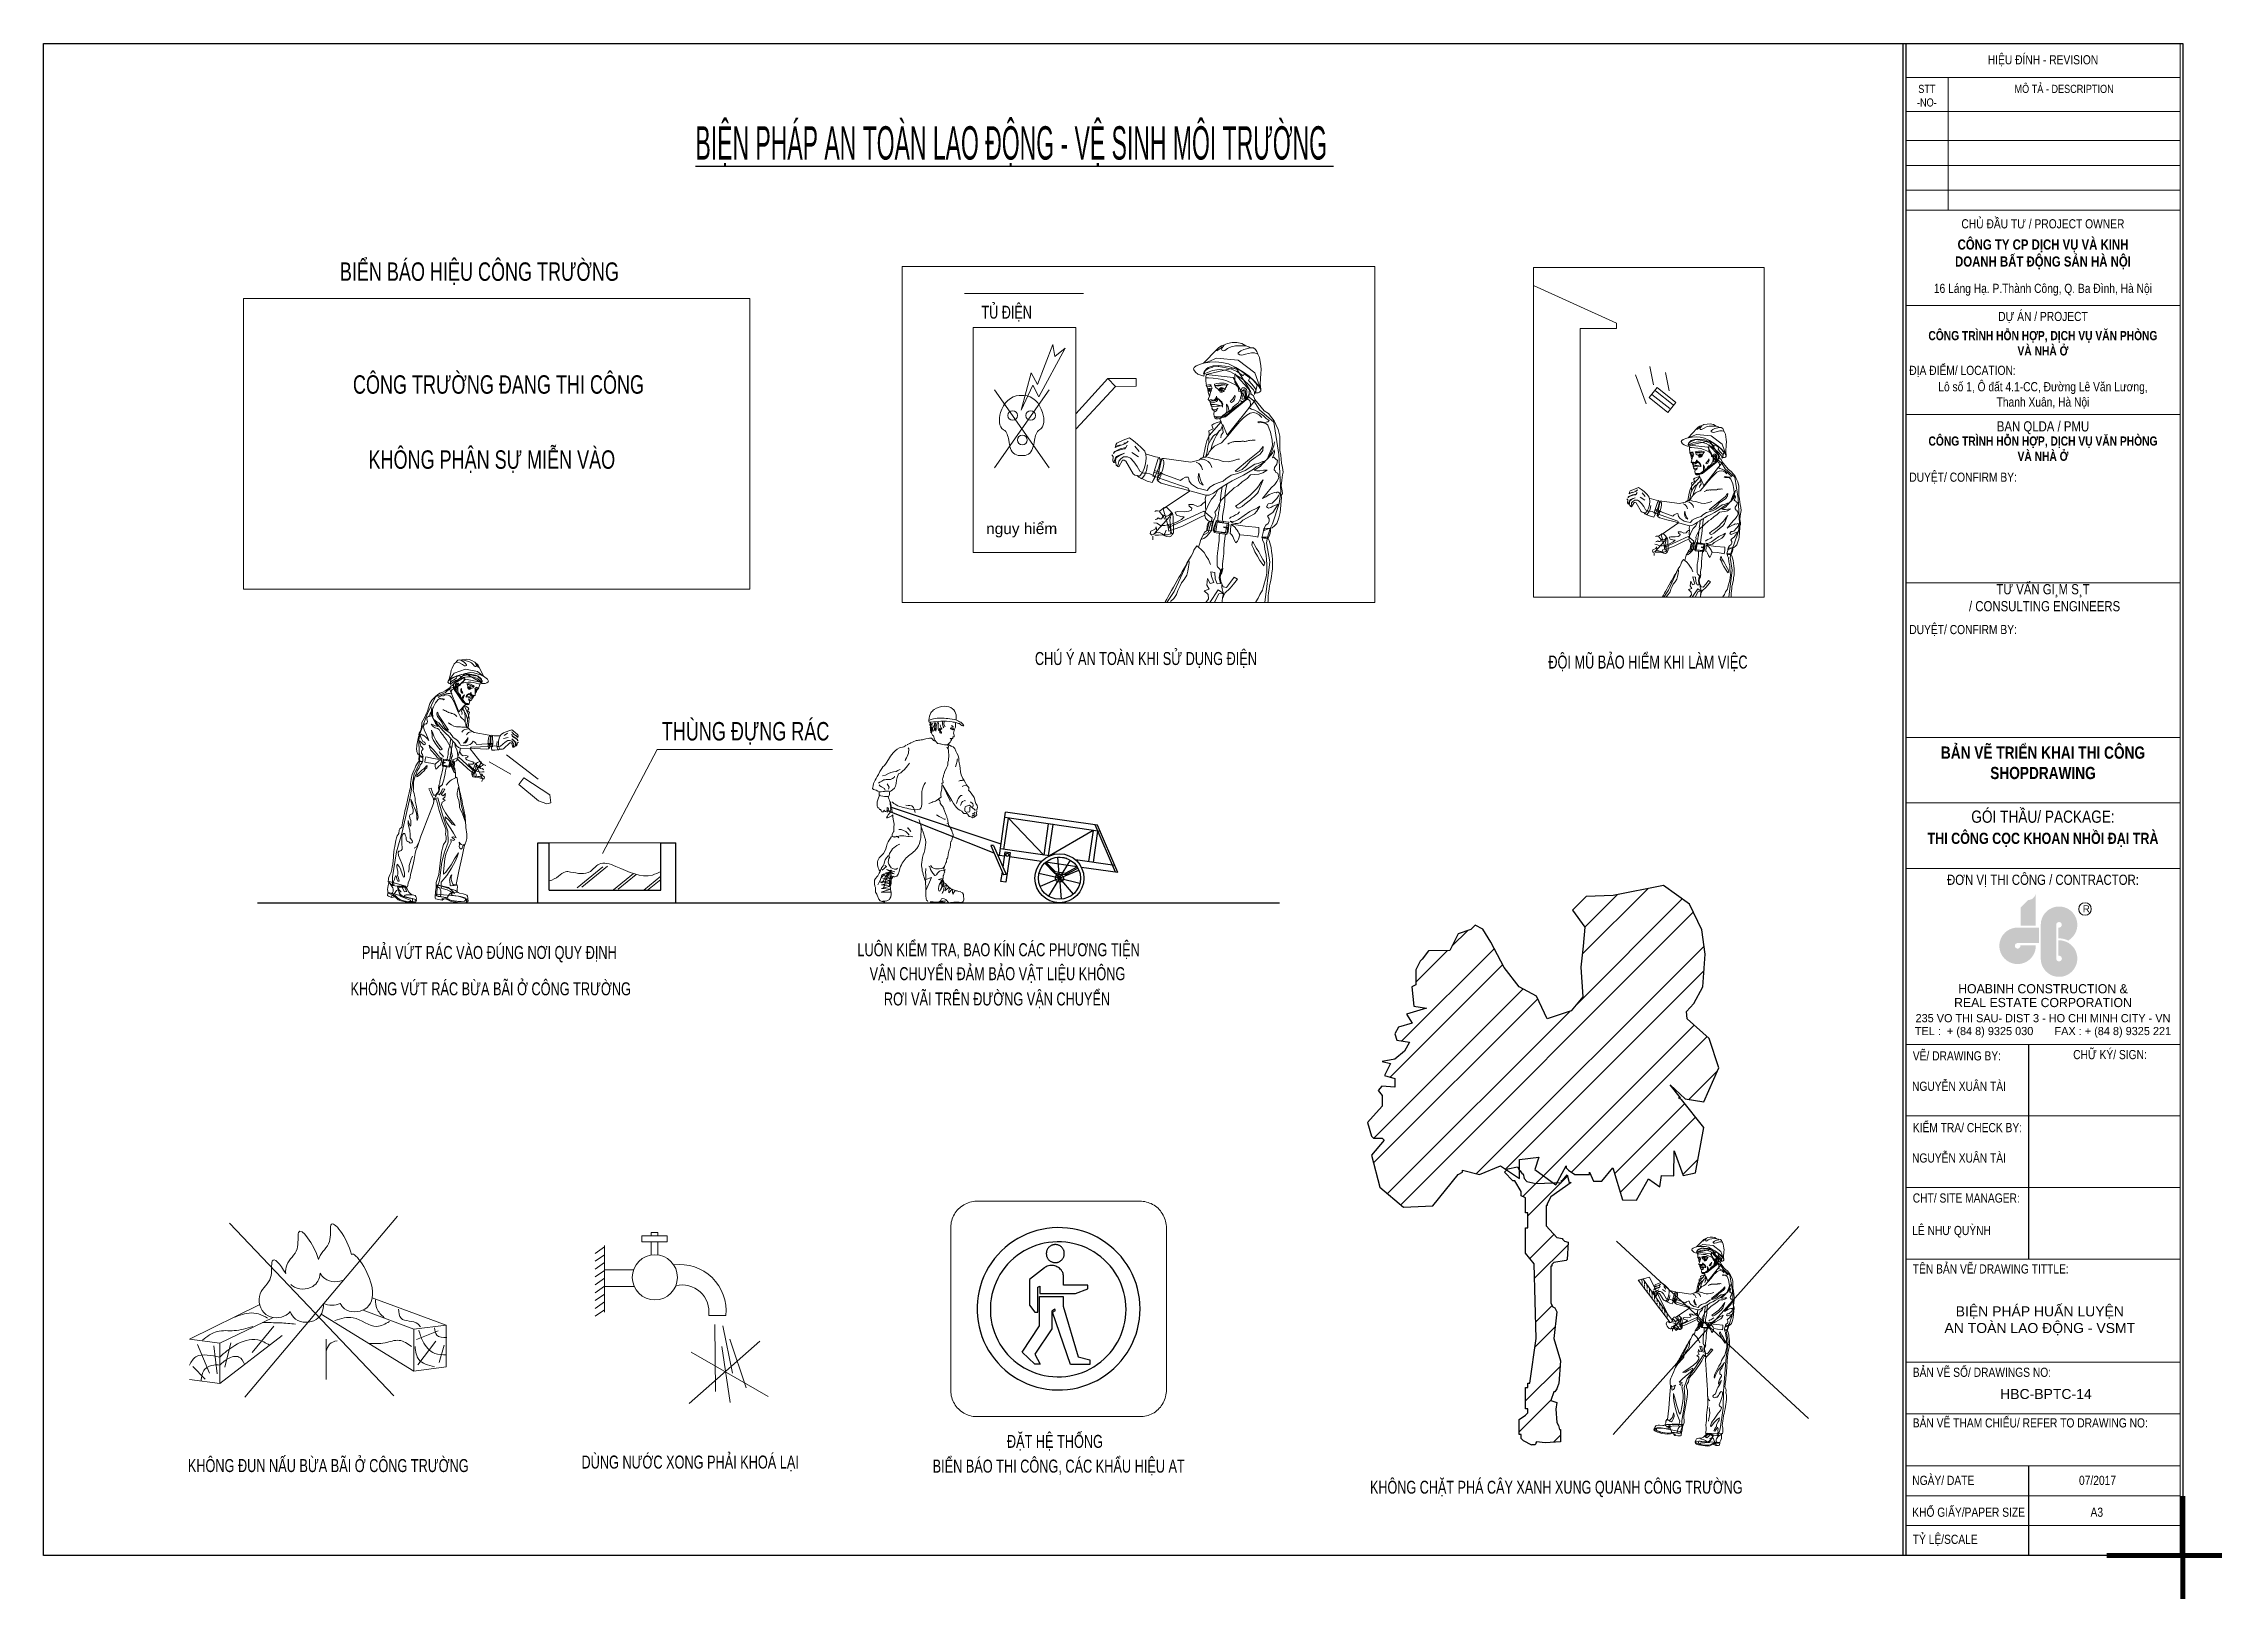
# Model space of a CAD drawing. Header units: millimetres. Extents: x -346728 to 1320345, y -537202 to -385966.
# Drawn here: x 642748 to 722027, y -537202 to -480568 of the extents above; entities that cross this region are included whole.
import ezdxf
from ezdxf.enums import TextEntityAlignment as Align

# ---------------------------------------------------------------- set-up
doc = ezdxf.new("R2010")
doc.units = ezdxf.units.MM
doc.header["$LTSCALE"] = 100
doc.linetypes.add('CENTER', pattern=[2, 1.25, -0.25, 0.25, -0.25])
doc.linetypes.add('HIDDEN', pattern=[9.525, 6.35, -3.175])
for name, color, linetype in [('1', 1, 'Continuous'), ('3', 3, 'Continuous'), ('KHUNGTEN', 7, 'Continuous'), ('manh', 4, 'Continuous'), ('TEXT2', 8, 'Continuous'), ('TEXT_KUMHO', 4, 'Continuous')]:
    doc.layers.add(name, color=color, linetype=linetype)
for name, color, linetype, lineweight in [('2-GIONG', 2, 'Continuous', 15), ('betong', 7, 'Continuous', 15), ('Chu text vini xxxxxxxxxxxxxxxxxxxxxxxxxxxxxxxxx', 7, 'Continuous', 15), ('DIM', 5, 'Continuous', 20), ('DTO', 1, 'Continuous', 15), ('Khich thuoc 0.2', 8, 'Continuous', 20), ('MAY', 2, 'Continuous', 13), ('TEXT', 8, 'Continuous', 25), ('TEXT ENGLISL', 7, 'Continuous', 15), ('THAY', 155, 'Continuous', 20), ('TRUC', 79, 'CENTER', 15), ('VANKHUON', 21, 'Continuous', 18)]:
    doc.layers.add(name, color=color, linetype=linetype, lineweight=lineweight)
doc.styles.add('1', font='Arial_1.ttf')
doc.styles.add('HAI', font='VHARIAL.TTF', dxfattribs={"width": 0.7, "height": 500})
doc.styles.add('KT-ND-.SHX', font='Arial_1.ttf', dxfattribs={"width": 0.8})
doc.styles.add('KT-TEXT-ARIAL', font='Arial_1.ttf')
doc.styles.add('l1', font='VHAVAN.TTF', dxfattribs={"width": 0.8})
doc.styles.add('UNIVER', font='VUNIVER0.TTF', dxfattribs={"height": 300})

msp = doc.modelspace()

# ---------------------------------------------------------------- texts
at = {"char_height": 363.091, "attachment_point": 5, "style": 'KT-TEXT-ARIAL'}
for s, insert, width in [('\\A1;{\\C7;BIỆN PHÁP HUẤN LUYỆN\\PAN TOÀN LAO ĐỘNG - VSMT}', (715317.4, -527000.6), 7404.43), ('HBC-BPTC-14', (715539.5, -529665.2), 9711.419)]:
    msp.add_mtext(s, dxfattribs=dict(at, insert=insert, width=width))
at = {"layer": 'TEXT', "color": 170, "ltscale": 0.2, "style": 'l1', "width": 0.518642}
msp.add_text('%%UbiÖn ph¸p an toµn lao ®éng - vÖ sinh m«i tr\xadêng ', height=1213.276, dxfattribs=at).set_placement((666444.4, -484785.7, -881.1), (689636.6, -484785.7, -881.1), align=Align.FIT)
at = {"layer": 'TEXT2', "color": 170, "style": 'HAI', "width": 0.7}
for s, height, p in [('biÓn b¸o hiÖu c«ng tr\xadêng', 669.836, (653516.9, -489191.9, -881.1)), ('tñ ®iÖn', 468.89, (676841.3, -490567.8, -881.1)), ('c«ng tr\xadêng ®ang thi c«ng', 669.836, (653993.4, -493296.4, -881.1)), ('kh«ng phËn sù miÔn vµo', 669.836, (654559.6, -496025.6, -881.1)), ('chó ý an toµn khi sö dông ®iÖn', 472.636, (678786, -503159.8, -881.1)), (' ®éi mò b¶o hiÓm khi lµm viÖc', 472.636, (697322.6, -503287.9, -881.1)), ('thïng ®ùng r¸c', 669.836, (665222.2, -505902.4, -881.1)), ('ph¶i vøt r¸c vµo ®óng n¬i quy ®Þnh', 472.636, (654318.7, -513846.1, -881.1)), ('kh«ng vøt r¸c bõa b·i ë c«ng tr\xadêng', 472.636, (653905.3, -515167.5, -881.1)), ('kh«ng ®un nÊu bõa b·i ë c«ng tr\xadêng', 472.636, (647990.1, -532500.6, -881.1)), ('dïng n\xadíc xong ph¶i kho¸ l¹i', 472.636, (662301.1, -532373.1, -881.1)), ('kh«ng chÆt ph¸ c©y xanh xung quanh c«ng tr\xadêng', 468.885, (690966, -533285.3, -881.1))]:
    msp.add_text(s, height=height, dxfattribs=at).set_placement(p)
for s, p in [('lu«n kiÓm tra, bao kÝn c¸c ph\xad¬ng tiÖn', (677466.9, -513510.6, 455.8)), ('vËn chuyÓn ®¶m b¶o vËt liÖu kh«ng ', (677488.8, -514381.6, 455.8)), ('r¬i v·i trªn ®\xadêng vËn chuyÓn', (677408.3, -515301.5, 455.8))]:
    msp.add_text(s, height=472.636, dxfattribs=at).set_placement(p, align=Align.MIDDLE_CENTER)
for s, p in [('®Æt hÖ thèng', (677766.9, -531762.9, 455.8)), ('biÓn b¸o thi c«ng, c¸c khÈu hiÖu AT', (675067, -532662.6, 455.8))]:
    msp.add_text(s, height=472.636, dxfattribs=at).set_placement(p, align=Align.BOTTOM_LEFT)
at = {"layer": 'THAY', "color": 23, "style": '1'}
msp.add_text('nguy hiểm', height=400.67, dxfattribs=at).set_placement((677012.9, -498399.7, -881.1))

# ---------------------------------------------------------------- blocks, each defined once
blk = doc.blocks.new('NGUOI')
at = {"layer": 'betong', "color": 8}
for p, q in [((45.4, 396.4), (47, 403)), ((51.7, 405.4), (50.4, 404.8)), ((53.3, 406.4), (51.7, 405.4)), ((53.7, 410.8), (53.3, 406.4)), ((53.7, 410.8), (53.7, 410.8))]:
    blk.add_line(p, q, dxfattribs=at)
at = {"layer": 'MAY', "color": 8}
for p, q in [((-52.9, 770.9), (-46.2, 784.9)), ((-46.2, 784.9), (-40.8, 790.3)), ((-40.8, 790.3), (-37.5, 794.2)), ((-34.5, 791), (-40.8, 790.3)), ((-37.5, 794.2), (-34.4, 797.2)), ((-28.6, 789.1), (-34.5, 791)), ((-34.4, 797.2), (-29.6, 799.1)), ((-29.6, 799.1), (-23.7, 797.2)), ((-18.9, 783.1), (-28.6, 789.1)), ((-23.7, 797.2), (-20.8, 798.5)), ((-23.7, 797.2), (-13.2, 791)), ((-20.8, 798.5), (-14.6, 798.3)), ((-12.4, 779.3), (-18.9, 783.1)), ((-14.6, 798.3), (-6.2, 800.5)), ((-12.9, 798.1), (-14.6, 798.3)), ((-13.2, 791), (-8.5, 786.7)), ((4, 792.6), (-12.9, 798.1)), ((-9, 778.7), (-12.4, 779.3)), ((-5.2, 779.9), (-9, 778.7)), ((-8.5, 786.7), (-4.9, 781.6)), ((-6.2, 800.5), (3.4, 799.8)), ((-4.9, 781.6), (-5.2, 779.9)), ((3.4, 799.8), (11.8, 796.6)), ((11.3, 788.7), (4, 792.6)), ((16.7, 783.4), (11.3, 788.7)), ((11.8, 796.6), (20, 792.6)), ((20.3, 778.3), (16.7, 783.4)), ((20, 792.6), (22.3, 790.4)), ((22.3, 790.4), (24.6, 788.3)), ((24.5, 787.4), (27.1, 781.6)), ((24.6, 788.3), (29.4, 784.8)), ((27.1, 781.6), (27.5, 778.9)), ((28.8, 781.4), (27.4, 783.4)), ((34.6, 773.3), (28.8, 781.4)), ((29.4, 784.8), (33.1, 780.6)), ((33.1, 780.6), (35.9, 775.7)), ((-84.1, 691.5), (-76.4, 696.3)), ((-76.4, 696.3), (-61.1, 706.6)), ((-75.1, 690.2), (-60.1, 703.5)), ((-66.8, 725.2), (-66.3, 727.8)), ((-65.5, 722.3), (-66.8, 725.2)), ((-66.3, 727.8), (-45.9, 754.6)), ((-66.3, 727.8), (-62, 737.8)), ((-58.1, 734.5), (-66.3, 727.8)), ((-63.2, 720.2), (-65.5, 722.3)), ((-57.3, 718.3), (-63.2, 720.2)), ((-62.3, 706.1), (-30.8, 626.8)), ((-62, 737.8), (-57.1, 756.5)), ((-61.1, 706.6), (-56.4, 712.2)), ((-60.1, 703.5), (-47, 708.4)), ((-57, 725.4), (-58.6, 721.2)), ((-58.6, 721.2), (-58.1, 718.5)), ((-57.3, 734.3), (-58.4, 722.1)), ((-58.4, 722.1), (-57.3, 718.3)), ((-49.2, 740.1), (-58.1, 734.5)), ((-58.1, 718.5), (-57.7, 715.7)), ((-57.7, 715.7), (-56.1, 719.9)), ((-47.3, 740.7), (-57.3, 734.3)), ((-57.1, 756.5), (-55.8, 764.3)), ((-53.8, 728.4), (-57, 725.4)), ((-56.4, 712.2), (-52.7, 713.7)), ((-56, 695.3), (-56.3, 691.7)), ((-56.1, 719.9), (-52.9, 722.9)), ((-53.1, 701.1), (-56, 695.3)), ((-55.8, 764.3), (-52.9, 770.9)), ((-46.9, 732.6), (-53.8, 728.4)), ((-45.5, 704.7), (-53.1, 701.1)), ((-52.9, 722.9), (-42, 730)), ((-52.7, 713.7), (-48.4, 714)), ((-51.4, 714.2), (-48.6, 719.4)), ((-48.4, 714), (-51.4, 714.2)), ((-37.7, 745.3), (-49.2, 740.1)), ((-48.6, 719.4), (-10.5, 741.7)), ((-46.9, 710.8), (-48.4, 714)), ((-48.4, 714), (-47.4, 711.5)), ((-48, 712.1), (-47, 716.3)), ((-48, 704.3), (-48, 712.1)), ((-17.3, 658.9), (-48, 704.3)), ((-47.4, 711.5), (-45.5, 704.7)), ((-35.8, 745.9), (-47.3, 740.7)), ((-47, 716.3), (-46, 721.6)), ((-47, 708.4), (-43.5, 700.3)), ((-38.9, 737.5), (-46.9, 732.6)), ((-46.9, 702.4), (-46.9, 710.8)), ((-43.9, 702.7), (-46.9, 702.4)), ((-46, 721.6), (-8.9, 753.6)), ((-45.9, 754.6), (-9, 768.1)), ((-44.5, 702.2), (-9.3, 734.3)), ((-15.5, 658.7), (-44.5, 702.2)), ((-43.2, 711.7), (-44, 708.2)), ((-44, 708.2), (-43.6, 705.7)), ((-43.6, 705.7), (-43.9, 702.7)), ((-43.5, 700.3), (-38.6, 693.2)), ((-42.3, 714.7), (-43.2, 711.7)), ((-41.5, 717.6), (-42.3, 714.7)), ((-42, 730), (-30.4, 735.2)), ((-41.8, 705.6), (-41.7, 706.8)), ((-41.4, 703.7), (-41.8, 705.6)), ((-41.7, 706.8), (-41.6, 708.6)), ((-41.6, 708.6), (-41.5, 709.8)), ((-40.1, 719.9), (-41.5, 717.6)), ((-41.5, 709.8), (-40.8, 711.5)), ((-40.9, 701.9), (-41.4, 703.7)), ((-39.8, 700.6), (-40.9, 701.9)), ((-40.8, 711.5), (-40.7, 712.7)), ((-40.7, 712.7), (-39.9, 714.5)), ((-35.7, 722), (-40.1, 719.9)), ((-39.3, 707.2), (-40.1, 704.8)), ((-39.9, 714.5), (-39.8, 716.3)), ((-27.6, 747.2), (-39.8, 743)), ((-39.8, 743), (-38.9, 737.5)), ((-39.8, 716.3), (-38.4, 718)), ((-38, 700.4), (-39.8, 700.6)), ((-37.8, 695.6), (-39.6, 695.7)), ((-38.5, 709.5), (-39.3, 707.2)), ((-38.6, 693.2), (-28.3, 679.7)), ((-37.6, 713.1), (-38.5, 709.5)), ((-38.4, 718), (-36.6, 718.4)), ((-36.7, 701.5), (-38, 700.4)), ((-35.9, 696.6), (-37.8, 695.6)), ((-25.4, 749.5), (-37.7, 745.3)), ((-36.8, 715.4), (-37.6, 713.1)), ((-34.9, 717.1), (-36.8, 715.4)), ((-36.6, 703.3), (-36.7, 701.5)), ((-36.6, 718.4), (-34.8, 717.7)), ((-36.5, 704.5), (-36.6, 703.3)), ((-36.3, 706.3), (-36.5, 704.5)), ((-21.8, 749.8), (-35.8, 745.9)), ((-34.4, 708), (-35.8, 706.3)), ((-33.3, 721.2), (-35.7, 722)), ((-34.8, 717.7), (-33.8, 715.8)), ((-33.7, 709.7), (-34.4, 708)), ((-34.3, 701.9), (-34.4, 700.1)), ((-34.4, 700.1), (-34, 697.7)), ((-34, 705.5), (-34.3, 701.9)), ((-33.8, 707.9), (-34, 705.5)), ((-34, 697.7), (-33.7, 694.6)), ((-33.8, 715.8), (-33.3, 714.5)), ((-31.6, 712.6), (-33.8, 707.9)), ((-33.5, 711.5), (-33.7, 709.7)), ((-33.7, 694.6), (-33.3, 691.6)), ((-33.4, 712.7), (-33.5, 711.5)), ((-33.3, 714.5), (-33.4, 712.7)), ((-31.6, 720.4), (-33.3, 721.2)), ((-31.2, 718), (-31.6, 720.4)), ((-29.6, 715.4), (-31.6, 712.6)), ((-30.8, 715.5), (-31.2, 718)), ((-30.3, 713.7), (-30.8, 715.5)), ((-30.4, 735.2), (-16.3, 740)), ((-27.4, 712.2), (-30.3, 713.7)), ((-27, 717.6), (-29.6, 715.4)), ((-26.6, 742.5), (-27.6, 747.2)), ((-25.9, 715.7), (-27.4, 712.2)), ((-19.4, 721.9), (-27, 717.6)), ((-23.7, 743.8), (-26.6, 742.5)), ((-23.8, 719.8), (-25.9, 715.7)), ((-8.7, 753.8), (-25.4, 749.5)), ((-24.1, 700.5), (-22.1, 703.4)), ((-24, 695.1), (-24.1, 700.5)), ((-23.1, 691.4), (-24, 695.1)), ((-19.2, 723.7), (-23.8, 719.8)), ((-12.4, 747.3), (-23.7, 743.8)), ((-22.1, 703.4), (-21.8, 699.1)), ((-15.3, 751.3), (-21.8, 749.8)), ((-21.8, 699.1), (-20.9, 695.4)), ((-20.9, 695.4), (-18.8, 691.6)), ((-10.2, 723.5), (-19.4, 721.9)), ((-15.3, 727), (-19.2, 723.7)), ((-16.3, 740), (-1.6, 742.8)), ((-8.2, 751.1), (-15.3, 751.3)), ((-10.5, 741.7), (-15.3, 727)), ((-0.6, 748.9), (-12.4, 747.3)), ((0.2, 724.5), (-10.2, 723.5)), ((-9.3, 734.3), (41.2, 724.7)), ((-9, 768.1), (31.4, 759.6)), ((-8.9, 753.6), (41.2, 724.7)), ((6.9, 756.5), (-8.7, 753.8)), ((5.2, 751.5), (-8.2, 751.1)), ((-2.9, 716.9), (-4.5, 718.8)), ((-4.5, 718.8), (3.3, 718.8)), ((2.5, 715.8), (-2.9, 716.9)), ((-2.5, 714.4), (-1.7, 716.8)), ((-1, 710.1), (-2.5, 714.4)), ((-2.4, 708.4), (-0.6, 708.2)), ((-0.7, 707), (-2.4, 708.4)), ((-1.7, 716.8), (2.5, 716.4)), ((-1.6, 742.8), (9.1, 742.8)), ((0.2, 703.3), (-1.4, 705.3)), ((3, 707.9), (-1, 710.1)), ((2.1, 704.4), (-0.7, 707)), ((11.7, 747.8), (-0.6, 748.9)), ((-0.6, 708.2), (1.8, 708)), ((8.6, 725), (0.2, 724.5)), ((1.9, 701.4), (0.2, 703.3)), ((1.8, 708), (4.3, 708.4)), ((5.4, 700.5), (1.9, 701.4)), ((2, 709.8), (3.8, 709.7)), ((4.4, 703), (2.1, 704.4)), ((2.5, 716.4), (19.5, 709.6)), ((11.2, 711.5), (2.5, 715.8)), ((10, 704.4), (3, 707.9)), ((3.3, 718.8), (7.5, 717.8)), ((4.2, 707.2), (3.4, 704.9)), ((3.4, 704.9), (4.4, 703)), ((3.8, 709.7), (6.8, 709.4)), ((6.1, 708.3), (4.2, 707.2)), ((4.3, 708.4), (6.1, 708.3)), ((4.4, 703), (6.8, 702.8)), ((6.2, 702.9), (4.4, 703)), ((24.1, 747.5), (5.2, 751.5)), ((6.5, 706.5), (5.2, 705.3)), ((5.2, 705.3), (5.7, 703.5)), ((6.7, 701), (5.4, 700.5)), ((5.7, 703.5), (7.1, 705.8)), ((7.8, 707), (6.1, 708.3)), ((6.1, 708.3), (7.8, 707.6)), ((8, 702.7), (6.2, 702.9)), ((7.1, 705.8), (6.5, 706.5)), ((6.8, 709.4), (7.9, 708.2)), ((6.8, 702.8), (8.2, 704.5)), ((19.1, 755.4), (6.9, 756.5)), ((7.5, 717.8), (12.2, 716.3)), ((7.8, 707.6), (9.5, 705.6)), ((8.2, 704.5), (7.8, 707)), ((9.9, 703.8), (8, 702.7)), ((17, 723.7), (8.6, 725)), ((9.1, 742.8), (20.3, 741)), ((9.5, 705.6), (9.9, 703.8)), ((13.1, 705.3), (10, 704.4)), ((15.9, 709.9), (11.2, 711.5)), ((22.9, 745.9), (11.7, 747.8)), ((12.2, 716.3), (16.8, 714.1)), ((16.2, 706.3), (13.1, 705.3)), ((20.1, 710.2), (15.9, 709.9)), ((18.1, 707.9), (16.2, 706.3)), ((16.8, 714.1), (20.3, 712)), ((26.5, 721.7), (17, 723.7)), ((19.5, 709.6), (18.1, 707.9)), ((30.2, 752.7), (19.1, 755.4)), ((20.3, 712), (20.1, 710.2)), ((22.7, 777), (20.3, 778.3)), ((20.3, 741), (31.8, 735.5)), ((22.6, 703.3), (25.2, 706.1)), ((23.6, 701.4), (22.6, 703.3)), ((25.3, 776.6), (22.7, 777)), ((22.9, 699.7), (22.7, 697.3)), ((22.7, 697.3), (25, 696.5)), ((23.9, 746.6), (22.9, 745.9)), ((25.3, 700.1), (22.9, 699.7)), ((23, 701.5), (23.1, 687.6)), ((27.2, 693.9), (23.1, 687.6)), ((26, 701.2), (23.6, 701.4)), ((33.1, 743.3), (23.9, 746.6)), ((33.3, 744.2), (24.1, 747.5)), ((25.9, 699.4), (24.5, 697.1)), ((24.5, 697.1), (26.2, 696.4)), ((25, 696.5), (26.2, 696.4)), ((25.1, 697.7), (25.2, 698.3)), ((25.1, 697.7), (25.1, 697.7)), ((25.1, 697.7), (25.1, 697.7)), ((25.7, 697.6), (25.1, 697.7)), ((25.2, 706.1), (32.9, 703.7)), ((25.2, 698.3), (25.8, 698.2)), ((25.2, 698.3), (25.2, 698.3)), ((27.5, 778.9), (25.3, 776.6)), ((27.1, 699.3), (25.3, 700.1)), ((25.7, 697.6), (25.7, 697.6)), ((25.7, 697.6), (25.7, 697.6)), ((25.7, 697), (25.7, 697.6)), ((25.7, 697), (25.7, 697)), ((25.7, 697), (25.7, 697)), ((25.7, 697), (25.7, 697)), ((25.7, 697), (25.7, 697)), ((25.7, 697), (25.7, 697)), ((25.7, 697), (25.7, 697)), ((26.3, 697), (25.7, 697)), ((25.8, 698.8), (26.4, 698.2)), ((25.8, 698.2), (25.8, 698.8)), ((25.8, 698.2), (25.8, 698.2)), ((25.8, 698.2), (25.8, 698.2)), ((25.8, 698.2), (25.8, 698.2)), ((25.8, 698.2), (25.8, 698.2)), ((25.8, 698.2), (25.8, 698.2)), ((25.8, 698.2), (25.8, 698.2)), ((25.8, 698.2), (25.8, 698.2)), ((25.8, 698.2), (25.8, 698.2)), ((25.8, 698.2), (25.8, 698.2)), ((27, 698.7), (25.9, 699.4)), ((27, 706), (26, 708.5)), ((26, 708.5), (30.8, 707.5)), ((28.4, 701), (26, 701.2)), ((26.2, 696.4), (27, 698.7)), ((26.2, 696.4), (28.1, 697.4)), ((26.3, 697.6), (26.3, 697)), ((26.3, 697.6), (26.3, 697.6)), ((26.9, 697.5), (26.3, 697.6)), ((26.3, 697), (26.3, 697)), ((26.3, 697), (26.3, 697)), ((26.3, 697), (26.3, 697)), ((26.3, 697), (26.3, 697)), ((26.3, 697), (26.3, 697)), ((26.3, 697), (26.3, 697)), ((26.4, 698.2), (27, 698.1)), ((26.4, 698.2), (26.4, 698.2)), ((26.4, 698.2), (26.4, 698.2)), ((26.4, 698.2), (26.4, 698.2)), ((26.4, 698.2), (26.4, 698.2)), ((26.4, 698.2), (26.4, 698.2)), ((26.4, 698.2), (26.4, 698.2)), ((26.4, 698.2), (26.4, 698.2)), ((26.4, 698.2), (26.4, 698.2)), ((34.8, 719.8), (26.5, 721.7)), ((27, 698.1), (26.9, 697.5)), ((26.9, 697.5), (26.9, 697.5)), ((26.9, 697.5), (26.9, 697.5)), ((26.9, 697.5), (26.9, 697.5)), ((28.7, 704.6), (27, 706)), ((27, 698.1), (27, 698.1)), ((27, 698.1), (27, 698.1)), ((28.1, 697.4), (27.1, 699.3)), ((29.5, 699.1), (27.2, 693.9)), ((30.8, 700.8), (28.4, 701)), ((34.1, 703.6), (28.7, 704.6)), ((32.8, 703.1), (29.5, 699.1)), ((41.2, 749.1), (30.2, 752.7)), ((30.8, 707.5), (34.8, 705.3)), ((32.9, 703.7), (30.8, 700.8)), ((31.4, 759.6), (43.1, 749.6)), ((31.8, 735.5), (45.1, 724.4)), ((32.8, 741.6), (33.1, 743.3)), ((40.1, 736.8), (32.8, 741.6)), ((35.6, 707.7), (32.8, 703.1)), ((41.2, 738.4), (33.3, 744.2)), ((34.8, 705.3), (34.1, 703.6)), ((35, 775.9), (34.6, 773.3)), ((39.5, 718.2), (34.8, 719.8)), ((37.9, 713.5), (35.6, 707.7)), ((35.9, 775.7), (51.9, 743.7)), ((40.2, 719.4), (37.9, 713.5)), ((41.2, 724.7), (39.5, 718.2)), ((45.3, 730.6), (40.1, 736.8)), ((41.2, 724.7), (40.2, 719.4)), ((51.9, 743.7), (41.2, 749.1)), ((44.1, 734.4), (41.2, 738.4)), ((43.1, 749.6), (55.1, 741.4)), ((45.1, 729.7), (44.1, 734.4)), ((44.4, 720.1), (45.1, 729.7)), ((56.1, 720.8), (44.4, 720.1)), ((45.1, 724.4), (46, 724.3)), ((46.1, 730.5), (45.3, 730.6)), ((46, 724.3), (46.1, 730.5)), ((46, 724.3), (46, 724.3)), ((55.1, 741.4), (63.7, 734.7)), ((61.7, 722.5), (56.1, 720.8)), ((65.9, 726.3), (61.7, 722.5)), ((63.7, 734.7), (66.6, 730.6)), ((67, 727.9), (65.9, 726.3)), ((66.6, 730.6), (67, 727.9)), ((-159.3, 554), (-134.5, 620.8)), ((-149, 599), (-144.7, 606.5)), ((-144.7, 606.5), (-138.8, 620.5)), ((-138.8, 620.5), (-134.5, 628.6)), ((-136.1, 608.9), (-136.6, 602.3)), ((-131.1, 610.9), (-136.1, 608.9)), ((-134.5, 620.8), (-107.7, 676)), ((-134.5, 628.6), (-126.3, 654.5)), ((-129.8, 612), (-131.1, 610.9)), ((-127.3, 613), (-129.8, 612)), ((-125.7, 611), (-127.3, 613)), ((-126.2, 619.5), (-126.4, 617.1)), ((-126.4, 617.1), (-125.7, 611)), ((-126.3, 654.5), (-120, 665.5)), ((-125.9, 622.5), (-126.2, 619.5)), ((-123.8, 626.6), (-125.9, 622.5)), ((-123, 621.1), (-123.8, 626.6)), ((-121.1, 615.5), (-123, 621.1)), ((-116.5, 605.4), (-121.1, 615.5)), ((-120.8, 633.6), (-120.2, 641.4)), ((-120.7, 626.9), (-120.8, 633.6)), ((-120, 620.8), (-120.7, 626.9)), ((-120, 665.5), (-112.7, 673.3)), ((-119.2, 615.9), (-120, 620.8)), ((-117.8, 611), (-119.2, 615.9)), ((-114.6, 642.7), (-118.3, 634)), ((-118.3, 634), (-118.3, 626.7)), ((-118.3, 626.7), (-116.5, 605.4)), ((-116.9, 607.3), (-117.8, 611)), ((-115.4, 604.1), (-116.9, 607.3)), ((-107.5, 656), (-114.6, 642.7)), ((-112.7, 673.3), (-107.4, 679)), ((-107.7, 676), (-75.1, 690.2)), ((-103.4, 661.7), (-107.5, 656)), ((-107.4, 679), (-101.7, 682.7)), ((-103.9, 618.9), (-102.1, 626)), ((-100.9, 610.8), (-103.9, 618.9)), ((-98.7, 667.4), (-103.4, 661.7)), ((-102.1, 626), (-100.5, 622.8)), ((-101.7, 682.7), (-93.3, 688.7)), ((-93.8, 601.8), (-100.9, 610.8)), ((-100.5, 622.8), (-98.1, 616)), ((-94.3, 669.4), (-98.7, 667.4)), ((-91.8, 678.3), (-98.6, 676.4)), ((-98.6, 676.4), (-97, 673.3)), ((-98.1, 616), (-84.7, 595.6)), ((-97, 673.3), (-91.2, 670.4)), ((-87.1, 668.8), (-94.3, 669.4)), ((-93.3, 688.7), (-84.1, 691.5)), ((-85.4, 682), (-91.8, 678.3)), ((-91.2, 670.4), (-82.8, 669.7)), ((-81.9, 666.6), (-87.1, 668.8)), ((-73, 685.8), (-85.4, 682)), ((-84, 633), (-81.6, 632.8)), ((-83.3, 678.2), (-77, 681.3)), ((-82.8, 669.7), (-78.7, 668.1)), ((-78.7, 668.1), (-81.9, 666.6)), ((-81.6, 632.8), (-78.7, 631.3)), ((-78.7, 631.3), (-77, 630.6)), ((-77, 681.3), (-70.9, 682.6)), ((-77, 630.6), (-75.2, 630.4)), ((-75.2, 630.4), (-74, 629.7)), ((-74, 629.7), (-72.3, 629)), ((-66.9, 687.1), (-73, 685.8)), ((-72.3, 629), (-71.2, 627.7)), ((-71.2, 627.7), (-69.4, 626.9)), ((-70.9, 682.6), (-66.1, 682.2)), ((-69.4, 626.9), (-68.3, 626.2)), ((-68.3, 626.2), (-66.5, 625.5)), ((-60.3, 687.2), (-66.9, 687.1)), ((-66.5, 625.5), (-65.4, 624.8)), ((-66.1, 682.2), (-60.3, 679.3)), ((-65.4, 624.8), (-63.6, 624.6)), ((-63.6, 624.6), (-60.6, 623.8)), ((-60.6, 623.8), (-59.5, 623.1)), ((-56.6, 688.1), (-60.3, 687.2)), ((-60.3, 679.3), (-55.3, 674.1)), ((-59.5, 623.1), (-57.7, 622.4)), ((-57.7, 622.4), (-56.5, 622.3)), ((-54.3, 686.7), (-56.6, 688.1)), ((-56.5, 622.3), (-54.8, 621.5)), ((-56.3, 691.7), (-54.3, 686.7)), ((-55.3, 674.1), (-50.5, 666.4)), ((-54.8, 621.5), (-53, 620.8)), ((-53, 620.8), (-51.2, 620.6)), ((-51.2, 620.6), (-49.5, 619.9)), ((-50.5, 666.4), (-46.3, 658.9)), ((-49.5, 619.9), (-47.7, 619.1)), ((-47.7, 619.1), (-46.6, 618.4)), ((-46.6, 618.4), (-44.8, 617.7)), ((-46.3, 658.9), (-39.2, 642.6)), ((-44.8, 617.7), (-43.1, 616.9)), ((-43.1, 616.9), (-42, 615.6)), ((-42, 615.6), (-39.1, 613.6)), ((-39.2, 642.6), (-32.7, 625.7)), ((-39.1, 613.6), (-36.9, 611)), ((-33.3, 691.6), (-31.7, 689.7)), ((-32.7, 625.7), (-24.9, 610)), ((-31.7, 689.7), (-30.6, 687.8)), ((-30.8, 626.8), (-16.7, 643.8)), ((-30.6, 687.8), (-27.9, 684.5)), ((-28.3, 679.7), (-17.3, 666.7)), ((-27.9, 684.5), (-25.7, 681.3)), ((-25.7, 681.3), (-24.8, 678.2)), ((-24.9, 610), (-19.3, 604.7)), ((-24.8, 678.2), (-23.5, 672.1)), ((-23.5, 672.1), (-21.8, 670.1)), ((-20.3, 688.1), (-23.1, 691.4)), ((-19.9, 634.4), (-22.1, 629.1)), ((-22.1, 629.1), (-20.2, 623.5)), ((-21.8, 670.1), (-19.8, 673)), ((-20.2, 623.5), (-20.6, 618.1)), ((-17.9, 688.5), (-20.3, 688.1)), ((-17, 640.2), (-19.9, 634.4)), ((-19.8, 673), (-16.9, 678.2)), ((-18.8, 691.6), (-17.9, 688.5)), ((-17.3, 666.7), (-12.4, 659.7)), ((-9.3, 653.4), (-17.3, 658.9)), ((-15.5, 673.8), (-17.1, 668.5)), ((-17.1, 668.5), (-16.3, 664.2)), ((-16.9, 678.2), (-12.3, 682.6)), ((-16.9, 642), (-14.2, 645.4)), ((-16.4, 632.9), (-16.9, 642)), ((-13.6, 630.2), (-16.4, 632.9)), ((-16.3, 664.2), (-14.7, 661.1)), ((-12.3, 682.6), (-15.5, 673.8)), ((1.4, 651.3), (-15.5, 658.7)), ((-14.7, 661.1), (-10.7, 657.8)), ((-14.2, 645.4), (-11, 647.5)), ((-14.2, 630.9), (-11.3, 621)), ((-11.7, 624), (-13.6, 630.2)), ((-8.2, 652.1), (-12.8, 647.7)), ((-12.8, 647.7), (1.6, 616.3)), ((-12.4, 659.7), (-8.2, 652.1)), ((-8.9, 621.4), (-11.7, 624)), ((-11.3, 621), (-9.7, 611.2)), ((-11, 647.5), (-4.1, 642.7)), ((-10.7, 657.8), (-6.1, 655.6)), ((-9.7, 611.2), (-9.4, 600.9)), ((-5.2, 651.3), (-9.3, 653.4)), ((-6.2, 616.9), (-8.9, 621.4)), ((-6.9, 674.9), (-6.1, 677.9)), ((-5.6, 676.7), (-6.9, 674.9)), ((-3.8, 609.5), (-6.2, 616.9)), ((-6.1, 677.9), (-5.9, 680.3)), ((-6.1, 655.6), (-0.8, 653.9)), ((-5.9, 680.3), (-2.6, 683.7)), ((-4.7, 679.6), (-5.6, 676.7)), ((-1.7, 650.4), (-5.2, 651.3)), ((-0.3, 675), (-5, 676.6)), ((-5, 676.6), (-0.8, 676.3)), ((-2.8, 681.3), (-4.7, 679.6)), ((-4.1, 642.7), (-0.1, 640)), ((-2.6, 602.1), (-3.8, 609.5)), ((-0.8, 683.5), (-2.8, 681.3)), ((-2.6, 683.7), (1.2, 685.8)), ((-0.4, 607.4), (-2.6, 602.1)), ((-0.1, 633.3), (-2.1, 630.5)), ((-2.1, 630.5), (4.6, 624.5)), ((1.4, 651.3), (-1.7, 650.4)), ((1.7, 684.5), (-0.8, 683.5)), ((-0.8, 676.3), (4, 675.9)), ((-0.8, 653.9), (3.4, 653.6)), ((1.3, 613.3), (-0.4, 607.4)), ((4.4, 673.4), (-0.3, 675)), ((-0.1, 640), (2.6, 636.1)), ((2.6, 636.1), (-0.1, 633.3)), ((2, 665.8), (1.1, 670.1)), ((1.1, 670.1), (2.2, 668.2)), ((1.2, 685.8), (3.7, 686.8)), ((2.4, 619.2), (1.3, 613.3)), ((3.5, 654.2), (1.4, 651.3)), ((3.4, 653.6), (1.4, 651.3)), ((1.6, 616.3), (3.1, 605.3)), ((4.3, 686.7), (1.7, 684.5)), ((3.6, 663.2), (2, 665.8)), ((2.2, 668.2), (4.5, 666.8)), ((4.6, 624.5), (2.4, 619.2)), ((4.8, 656.5), (3.5, 654.2)), ((6, 663.6), (3.6, 663.2)), ((3.7, 686.8), (6.2, 687.8)), ((4, 675.9), (9.4, 674.8)), ((6.2, 687.8), (4.3, 686.7)), ((9.1, 671.2), (4.4, 673.4)), ((4.5, 666.8), (7.4, 665.3)), ((6, 663.6), (4.8, 656.5)), ((5.9, 684.2), (6.8, 687.7)), ((7.5, 681.6), (5.9, 684.2)), ((8.5, 664.6), (6, 663.6)), ((8.5, 664), (6, 663.6)), ((6.8, 687.7), (10, 690.5)), ((7.4, 665.3), (10.4, 665.1)), ((9.8, 679.6), (7.5, 681.6)), ((8.6, 687), (8.4, 685.2)), ((8.4, 685.2), (9.4, 682.7)), ((10.4, 665.7), (8.5, 664.6)), ((10.4, 665.1), (8.5, 664)), ((8.7, 688.8), (8.6, 687)), ((10.1, 691.1), (8.7, 688.8)), ((12, 669.8), (9.1, 671.2)), ((9.4, 682.7), (11.7, 681.3)), ((9.4, 674.8), (12.9, 673.9)), ((14.4, 676.8), (9.8, 679.6)), ((10, 690.5), (10.3, 685.6)), ((10.3, 685.6), (12.4, 682.4)), ((11.7, 666.8), (10.4, 665.7)), ((11.7, 681.3), (14.6, 679.8)), ((12, 669.8), (11.7, 666.8)), ((16.5, 673.6), (12, 669.8)), ((14.5, 670.8), (12, 669.8)), ((12.4, 682.4), (16.6, 682.1)), ((12.9, 681.2), (14.7, 681)), ((12.9, 673.9), (14.7, 673.2)), ((17.9, 675.9), (14.4, 676.8)), ((14.7, 673.2), (14.5, 670.8)), ((14.7, 681), (17, 679)), ((18.7, 678.3), (16.5, 673.6)), ((16.6, 682.1), (19.6, 681.2)), ((17, 679), (18.7, 678.3)), ((18.7, 678.3), (17.9, 675.9)), ((23.1, 680.3), (18.7, 678.3)), ((21.3, 679.9), (18.7, 678.3)), ((19.6, 681.2), (21.3, 679.9)), ((23.1, 687.6), (23.3, 682.7)), ((23.3, 682.7), (23.1, 680.3)), ((-169.6, 516.8), (-163.7, 544.1)), ((-163.7, 544.1), (-162.2, 547.6)), ((-163.1, 551.9), (-161.5, 556.6)), ((-162.2, 547.6), (-163.1, 551.9)), ((-162.9, 532.6), (-159.3, 554)), ((-162, 492), (-162.9, 532.6)), ((-161.5, 556.6), (-156.6, 565.2)), ((-161.2, 530.6), (-156.1, 512.7)), ((-152.7, 523.9), (-161.2, 530.6)), ((-154.6, 552.4), (-158.3, 551.5)), ((-158.3, 551.5), (-157.5, 546)), ((-157.5, 546), (-155.6, 539.8)), ((-156.6, 565.2), (-154.5, 575.9)), ((-155.6, 539.8), (-149.9, 529.1)), ((-152.9, 551.7), (-154.6, 552.4)), ((-154.5, 575.9), (-153.1, 586.1)), ((-153.1, 586.1), (-152.7, 590.9)), ((-151.8, 549.8), (-152.9, 551.7)), ((-152.7, 590.9), (-149, 599)), ((-150, 520.6), (-152.7, 523.9)), ((-148.2, 549.5), (-151.8, 549.8)), ((-146, 517.9), (-150, 520.6)), ((-149.9, 529.1), (-146.4, 527)), ((-145.4, 547.4), (-148.2, 549.5)), ((-143.4, 586.5), (-147.7, 578.4)), ((-147.7, 578.4), (-146.4, 571.1)), ((-146.4, 571.1), (-144.6, 564.3)), ((-146.4, 527), (-142.9, 525.5)), ((-139.7, 542.7), (-145.4, 547.4)), ((-144.6, 564.3), (-139.8, 556)), ((-139.8, 586.2), (-143.4, 586.5)), ((-142.9, 525.5), (-141.6, 519.3)), ((-137.1, 589), (-139.8, 586.2)), ((-139.8, 556), (-129.7, 531.7)), ((-134.7, 536.9), (-139.7, 542.7)), ((-135.2, 590.7), (-137.1, 589)), ((-136.6, 602.3), (-134.2, 594.8)), ((-134.2, 594.8), (-135.2, 590.7)), ((-129.7, 531.7), (-134.7, 536.9)), ((-122.3, 586), (-115.8, 583.6)), ((-116.3, 578.2), (-122.3, 586)), ((-120.9, 565.9), (-117.8, 559.7)), ((-119.7, 558), (-120.9, 565.9)), ((-119.2, 550.1), (-119.7, 558)), ((-118.6, 542.2), (-119.2, 550.1)), ((-117.7, 538.5), (-118.6, 542.2)), ((-117.8, 559.7), (-115.9, 552.9)), ((-115.7, 534.1), (-117.7, 538.5)), ((-109.4, 574.1), (-116.3, 578.2)), ((-115.9, 552.9), (-113.5, 546)), ((-115.8, 583.6), (-109.4, 580.7)), ((-108.7, 522.7), (-115.7, 534.1)), ((-113.8, 601.6), (-115.4, 604.1)), ((-113.9, 600.4), (-109.8, 598.8)), ((-110.7, 594.7), (-113.9, 600.4)), ((-110, 595.8), (-113.8, 601.6)), ((-113.5, 546), (-110.4, 539.7)), ((-108.2, 588.5), (-110.7, 594.7)), ((-110.4, 539.7), (-110.4, 539.7)), ((-110.4, 539.7), (-105.7, 530.3)), ((-105.6, 590.7), (-110, 595.8)), ((-109.8, 598.8), (-102.4, 592.8)), ((-109.4, 580.7), (-104.1, 579.1)), ((-101.8, 571), (-109.4, 574.1)), ((-101.2, 511.8), (-108.7, 522.7)), ((-99.3, 578.7), (-108.2, 588.5)), ((-105.7, 530.3), (-99.2, 521.3)), ((-101.2, 585.5), (-105.6, 590.7)), ((-104.1, 579.1), (-99.3, 578.7)), ((-102.4, 592.8), (-96.6, 589.9)), ((-95.4, 568.1), (-101.8, 571)), ((-97.4, 580.3), (-101.2, 585.5)), ((-99.2, 521.3), (-91, 510.4)), ((-89.6, 571.8), (-97.4, 580.3)), ((-96.6, 589.9), (-82.9, 573.1)), ((-91.2, 559.9), (-95.4, 568.1)), ((-86.7, 592.7), (-93.8, 601.8)), ((-84.1, 550.9), (-91.2, 559.9)), ((-82.5, 563.4), (-89.6, 571.8)), ((-84.7, 587.1), (-86.7, 592.7)), ((-84.7, 595.6), (-65.3, 566.2)), ((-82.1, 582.1), (-84.7, 587.1)), ((-78.2, 541.3), (-84.1, 550.9)), ((-82.9, 573.1), (-76.7, 567.8)), ((-73.5, 554.8), (-82.5, 563.4)), ((-76.8, 573.2), (-82.1, 582.1)), ((-72.7, 535.4), (-78.2, 541.3)), ((-69.5, 566.6), (-76.8, 573.2)), ((-76.7, 567.8), (-69.3, 562.3)), ((-65.1, 546.9), (-73.5, 554.8)), ((-56.3, 506.3), (-72.7, 535.4)), ((-65.3, 566.2), (-69.5, 566.6)), ((-69.3, 562.3), (-60.1, 556.7)), ((-63.5, 589), (-66.4, 590.5)), ((-59.6, 540.4), (-65.1, 546.9)), ((-55.5, 583.5), (-63.5, 589)), ((-59, 525.3), (-61.1, 514.6)), ((-60.1, 556.7), (-53, 547.1)), ((-54.6, 535.2), (-59.6, 540.4)), ((-57.4, 537.2), (-59, 525.3)), ((-47.4, 579.2), (-55.5, 583.5)), ((-49.1, 528.7), (-54.6, 535.2)), ((-53, 547.1), (-49.3, 541.4)), ((-52.2, 519.9), (-52.4, 517.5)), ((-52.1, 521.7), (-52.2, 519.9)), ((-51.3, 523.4), (-52.1, 521.7)), ((-51.1, 525.8), (-51.3, 523.4)), ((-51, 527.6), (-51.1, 525.8)), ((-50.8, 529.4), (-51, 527.6)), ((-49.3, 541.4), (-41.3, 535.9)), ((-44.1, 522.8), (-49.1, 528.7)), ((-38.5, 577.3), (-47.4, 579.2)), ((-44.1, 522.8), (-42.6, 511.8)), ((-38.2, 514.5), (-44.1, 522.8)), ((-41.3, 535.9), (-34.4, 530.5)), ((-28.8, 577.1), (-38.5, 577.3)), ((-34.4, 530.5), (-28.4, 523.4)), ((-25.2, 576.8), (-28.8, 577.1)), ((-28.4, 523.4), (-25.4, 515.9)), ((-21, 576.5), (-25.2, 576.8)), ((-18.5, 563), (-21.2, 559.6)), ((-14.4, 575.9), (-21, 576.5)), ((-19.3, 604.7), (-14.3, 600.1)), ((-15.2, 566.4), (-18.5, 563)), ((-11.4, 568.5), (-15.2, 566.4)), ((-15.1, 522.9), (-10.6, 526.7)), ((-9, 524.2), (-15.1, 522.9)), ((-7.8, 576), (-14.4, 575.9)), ((-14.3, 600.1), (-10.6, 593.7)), ((-5.9, 569.8), (-11.4, 568.5)), ((-10.6, 593.7), (-7.5, 586.8)), ((-10.6, 526.7), (-7.2, 531.3)), ((-9.4, 600.9), (-9.5, 591.2)), ((-4.4, 528.6), (-9, 524.2)), ((-7.5, 586.8), (-7.2, 582.6)), ((-7.2, 582.6), (-5.7, 579.5)), ((-7.2, 531.3), (-3.8, 536.4)), ((-1, 570), (-5.9, 569.8)), ((-5.7, 579.5), (-5.4, 575.2)), ((-2.3, 555), (-5.6, 550.5)), ((-5.4, 575.2), (-0.7, 573.6)), ((-1.5, 535), (-4.4, 528.6)), ((-3, 590.1), (-4.2, 583)), ((-4.2, 583), (-3.6, 575.1)), ((-3.8, 536.4), (-0.9, 542.2)), ((-1.9, 596.1), (-3, 590.1)), ((1.6, 558.3), (-2.3, 555)), ((-1.8, 604.5), (-1.9, 596.1)), ((-0.9, 542.2), (-1.5, 535)), ((3.1, 569.1), (-1, 570)), ((2.2, 594.5), (-0.2, 573)), ((-0.2, 573), (3.3, 570.9)), ((4.8, 559.9), (1.6, 558.3)), ((3.1, 605.3), (2.2, 594.5)), ((3.3, 570.9), (5.4, 567.1)), ((10.3, 560.6), (4.8, 559.9)), ((5.4, 567.1), (8.8, 564.4)), ((6.2, 518.1), (12, 522.5)), ((8.8, 564.4), (19.7, 558.1)), ((12, 522.5), (14.1, 526.5)), ((14.1, 526.5), (16.2, 529.4)), ((16.2, 529.4), (20.9, 527.8)), ((19.7, 558.1), (69.8, 549.7)), ((20.9, 527.8), (25.3, 523.2)), ((25.3, 523.2), (28, 518.7)), ((28, 518.7), (63.2, 520.7)), ((63.2, 520.7), (67.5, 522.1)), ((66.3, 529.5), (67.7, 539)), ((66.8, 520.4), (66.3, 529.5)), ((66.3, 522.2), (80.8, 522.3)), ((66.8, 520.4), (66.3, 522.2)), ((66.4, 516.2), (66.8, 520.4)), ((81.1, 518.6), (66.8, 520.4)), ((67.5, 522.1), (71.5, 511.6)), ((67.7, 539), (68.6, 542.6)), ((68.6, 542.6), (70.1, 546.1)), ((69.8, 549.7), (74.5, 548.1)), ((70.1, 546.1), (80.9, 545.8)), ((74.5, 548.1), (71.5, 511.6)), ((74.8, 530.6), (75.1, 540.8)), ((75.2, 520.3), (74.8, 530.6)), ((75.1, 540.8), (76.7, 546.1)), ((78.3, 499.5), (75.2, 520.3)), ((76.7, 546.1), (78.8, 549)), ((78.8, 549), (86.5, 547.8)), ((80.8, 522.3), (80.5, 511.4)), ((80.9, 545.8), (81.1, 518.6)), ((86.5, 547.8), (106.4, 547.3)), ((96.4, 528.8), (94.9, 518.1)), ((100.7, 529.7), (100.5, 520)), ((100.5, 520), (101.6, 510.9)), ((102.8, 539.8), (100.7, 529.7)), ((105.7, 546.8), (102.8, 539.8)), ((106.4, 547.3), (109.2, 551.9)), ((106.6, 512.9), (114.4, 520.1)), ((109.2, 551.9), (117.4, 556.7)), ((114.4, 520.1), (122.8, 526.7)), ((131.9, 542.2), (117.1, 538)), ((117.4, 556.7), (126.2, 560.8)), ((137.7, 523.6), (117.4, 504.8)), ((137.7, 523.6), (117.4, 504.8)), ((130, 555.7), (119.1, 548.1)), ((122.8, 526.7), (131.1, 531.4)), ((126.2, 560.8), (135, 564.3)), ((131.1, 531.4), (137.2, 532.1)), ((135, 564.3), (144.2, 567.2)), ((137.2, 532.1), (140.7, 531.2)), ((141.3, 524), (137.7, 523.6)), ((141.3, 524), (137.7, 523.6)), ((140.7, 531.2), (144.2, 529.8)), ((144.3, 523.1), (141.3, 524)), ((144.3, 523.1), (141.3, 524)), ((144.2, 567.2), (154.5, 559.7)), ((144.2, 529.8), (148, 524.6)), ((146, 558.6), (144.3, 560.5)), ((145.1, 547.8), (144.3, 552.7)), ((147.3, 509), (144.3, 523.1)), ((147.3, 509), (144.3, 523.1)), ((144.8, 536.9), (150.5, 532.9)), ((148.7, 533), (144.8, 536.9)), ((146.7, 545.2), (145.1, 547.8)), ((145.1, 547.8), (154.9, 542.2)), ((147.6, 556), (146, 558.6)), ((152.4, 541.8), (146.7, 545.2)), ((147.6, 556), (151.1, 554.5)), ((149.2, 554.1), (147.6, 556)), ((148, 524.6), (150.6, 519.6)), ((154.3, 527.7), (148.7, 533)), ((153.8, 550.7), (149.2, 554.1)), ((150.6, 519.6), (149.7, 515.4)), ((150.5, 532.9), (154.9, 528.3)), ((162.1, 534.9), (152.4, 541.8)), ((159.5, 546.6), (153.8, 550.7)), ((157, 523.9), (154.3, 527.7)), ((154.5, 559.7), (164.1, 551.1)), ((154.9, 542.2), (163.3, 534.8)), ((154.9, 528.3), (157.2, 526.3)), ((156.6, 519.1), (157, 523.9)), ((156.7, 549.9), (163.6, 545.1)), ((157.2, 526.3), (158.2, 523.8)), ((158.2, 523.8), (158.4, 518.3)), ((164.5, 542), (159.5, 546.6)), ((163.1, 524.6), (161.3, 516.9)), ((163.7, 532.4), (162.1, 534.9)), ((166.3, 526.7), (163.1, 524.6)), ((163.3, 534.8), (164.3, 532.3)), ((163.6, 545.1), (164.7, 543.8)), ((164.2, 530.5), (163.7, 532.4)), ((164.1, 551.1), (165, 547.4)), ((164.3, 532.3), (164.2, 530.5)), ((165, 547.4), (164.5, 542)), ((164.7, 543.8), (164.5, 542)), ((-182.4, 426.7), (-178.7, 434.8)), ((-178.7, 434.8), (-175.8, 441.2)), ((-178.6, 421.5), (-162.1, 454)), ((-175.8, 441.2), (-172.8, 448.2)), ((-172.8, 448.2), (-165.2, 459.7)), ((-170.5, 506), (-170, 511.4)), ((-169.6, 494.5), (-170.5, 506)), ((-170, 511.4), (-169.6, 516.8)), ((-167, 489.4), (-169.6, 494.5)), ((-162.4, 442), (-168.1, 431.6)), ((-163.8, 484.3), (-167, 489.4)), ((-165.2, 459.7), (-160.6, 464.7)), ((-156.9, 480.1), (-163.8, 484.3)), ((-162.9, 473.4), (-162.5, 478.2)), ((-162.7, 467.9), (-162.9, 473.4)), ((-161.9, 463), (-162.7, 467.9)), ((-162.5, 478.2), (-160.9, 482.9)), ((-158, 452.5), (-162.4, 442)), ((-162.1, 454), (-160.6, 464.7)), ((-160.4, 482.2), (-162, 492)), ((-158.4, 462.2), (-161.9, 463)), ((-160.9, 482.9), (-157.4, 481.4)), ((-160.6, 464.7), (-160.4, 482.2)), ((-160.6, 464.7), (-152.3, 462.3)), ((-158.8, 427.8), (-152.9, 433.3)), ((-154.8, 461.3), (-158.4, 462.2)), ((-153.4, 456.9), (-158, 452.5)), ((-157.4, 481.4), (-154.5, 479.9)), ((-150.7, 474.8), (-156.9, 480.1)), ((-156.1, 512.7), (-152.2, 508.1)), ((-150.7, 460.3), (-154.8, 461.3)), ((-153.5, 499.2), (-154.5, 494.4)), ((-154.5, 494.4), (-154.3, 490.2)), ((-154.5, 479.9), (-150.9, 479.7)), ((-154.3, 490.2), (-151, 485.7)), ((-149, 503), (-153.5, 499.2)), ((-152.3, 462.3), (-153.4, 456.9)), ((-152.9, 433.3), (-147, 438.3)), ((-152.2, 508.1), (-149, 503)), ((-151, 485.7), (-149.6, 480.8)), ((-150.9, 479.7), (-149.2, 478.9)), ((-149.6, 480.8), (-150.7, 474.8)), ((-150.2, 465.7), (-150.7, 460.3)), ((-149.8, 471.1), (-150.2, 465.7)), ((-149.5, 474.7), (-149.8, 471.1)), ((-149.2, 478.9), (-149.5, 474.7)), ((-147, 438.3), (-142.5, 442.7)), ((-141.6, 519.3), (-146, 517.9)), ((-141.7, 436.6), (-145.8, 431.5)), ((-142.9, 459.7), (-142.1, 468.7)), ((-138.7, 459.3), (-142.9, 459.7)), ((-142.5, 442.7), (-138.5, 446.6)), ((-142.1, 468.7), (-139.6, 477.5)), ((-136.5, 441.6), (-141.7, 436.6)), ((-139.6, 477.5), (-114.1, 472.4)), ((-123.8, 456.9), (-138.7, 459.3)), ((-138.5, 446.6), (-135.9, 448.8)), ((-135.9, 448.8), (-136.5, 441.6)), ((-136.5, 441.6), (-136.5, 441.6)), ((-127, 506.1), (-129.2, 516.5)), ((-129.2, 516.5), (-125.9, 512)), ((-123.9, 499.8), (-127, 506.1)), ((-125.9, 512), (-114.1, 501.4)), ((-106.6, 482.1), (-123.9, 499.8)), ((-108.9, 453.9), (-123.8, 456.9)), ((-114.1, 501.4), (-98.3, 480.8)), ((-114.1, 472.4), (-101, 470.1)), ((-109, 445.4), (-108.9, 453.9)), ((-108.2, 441.1), (-109, 445.4)), ((-106.3, 456.1), (-108.9, 453.9)), ((-106.7, 437.4), (-108.2, 441.1)), ((-101.5, 441.8), (-106.7, 437.4)), ((-102.9, 475.7), (-106.6, 482.1)), ((-104.4, 458.3), (-106.3, 456.1)), ((-101.8, 460.5), (-104.4, 458.3)), ((-98.9, 473), (-102.9, 475.7)), ((-99.2, 462.1), (-101.8, 460.5)), ((-97.4, 446.9), (-101.5, 441.8)), ((-97.4, 506.1), (-101.2, 511.8)), ((-101, 470.1), (-87.8, 468.5)), ((-96.6, 464.3), (-99.2, 462.1)), ((-94.2, 471.4), (-98.9, 473)), ((-98.3, 480.8), (-94.4, 476.8)), ((-92.4, 501.4), (-97.4, 506.1)), ((-94.2, 449.7), (-97.4, 446.9)), ((-94.1, 465.3), (-96.6, 464.3)), ((-95.9, 495.1), (-93.9, 490.7)), ((-94.4, 476.8), (-90.4, 474.1)), ((-89.4, 471.6), (-94.2, 471.4)), ((-91.1, 450.6), (-94.2, 449.7)), ((-91, 466.9), (-94.1, 465.3)), ((-93.9, 490.7), (-90.5, 487.4)), ((-90.6, 501.3), (-92.4, 501.4)), ((-90.1, 455.4), (-91.1, 450.6)), ((-91, 510.4), (-85.6, 503.3)), ((-88.5, 467.9), (-91, 466.9)), ((-88.8, 501.1), (-90.6, 501.3)), ((-90.5, 487.4), (-87.1, 484.1)), ((-90.4, 474.1), (-84.4, 473)), ((-89.2, 458.9), (-90.1, 455.4)), ((-84.4, 473), (-89.4, 471.6)), ((-88.2, 463.7), (-89.2, 458.9)), ((-87.5, 502.2), (-88.8, 501.1)), ((-87.8, 468.5), (-88.2, 463.7)), ((-85.6, 503.3), (-87.5, 502.2)), ((-87.1, 484.1), (-83.2, 480.8)), ((-86.3, 450.2), (-85, 458.6)), ((-83.3, 450), (-86.3, 450.2)), ((-84.2, 438.6), (-86.3, 428.5)), ((-83.7, 459.7), (-85.3, 447.1)), ((-85.3, 447.1), (-61.5, 443.4)), ((-85, 458.6), (-83.1, 466.9)), ((-82.9, 446.9), (-84.2, 438.6)), ((-83.8, 458.5), (-83.7, 460.3)), ((-76, 457.8), (-83.8, 458.5)), ((-82.2, 470.4), (-83.7, 459.7)), ((-83.7, 460.3), (-75.9, 459)), ((-83.7, 459.7), (-81.3, 459.5)), ((-81.4, 458.9), (-83.7, 459.7)), ((-81, 448.6), (-83.3, 450)), ((-83.2, 480.8), (-81.6, 477.6)), ((-83.1, 466.9), (-80.7, 467.3)), ((-58.4, 466.6), (-82.2, 470.4)), ((-82.1, 449.9), (-81.4, 458.9)), ((-63.7, 446.5), (-82.1, 449.9)), ((-81.3, 459.5), (-80.1, 467.2)), ((-63.7, 446.5), (-81, 448.6)), ((-80.7, 467.3), (-60.3, 465)), ((-80.1, 467.2), (-61, 463.8)), ((-75.9, 459), (-76, 457.8)), ((-75.1, 431.8), (-72.6, 440)), ((-69.5, 470.6), (-73.5, 466.7)), ((-72.6, 440), (-71.7, 444.8)), ((-67.8, 477.1), (-69.5, 470.6)), ((-66.5, 485.4), (-67.8, 477.1)), ((-65.7, 495), (-66.5, 485.4)), ((-64.5, 465.3), (-65.8, 464.8)), ((-63.7, 505.1), (-65.7, 495)), ((-62.6, 467), (-64.5, 465.3)), ((-61.1, 514.6), (-63.7, 505.1)), ((-61, 463.8), (-63.7, 446.5)), ((-61.3, 445.8), (-63.7, 446.5)), ((-61.3, 468.1), (-62.6, 467)), ((-61.5, 443.4), (-58.4, 466.6)), ((-60.5, 469.8), (-61.3, 468.1)), ((-59.5, 445.6), (-61.3, 445.8)), ((-60.4, 471.6), (-60.5, 469.8)), ((-59.7, 472.8), (-60.4, 471.6)), ((-60.3, 465), (-58.6, 463.6)), ((-59.5, 475.2), (-59.7, 472.8)), ((-59.4, 477), (-59.5, 475.2)), ((-58.6, 449.2), (-59.5, 445.6)), ((-59.2, 478.8), (-59.4, 477)), ((-58.5, 480.5), (-59.2, 478.8)), ((-58.6, 463.6), (-58.3, 460)), ((-58.1, 455.2), (-58.6, 449.2)), ((-58.3, 482.3), (-58.5, 480.5)), ((-58.1, 484.7), (-58.3, 482.3)), ((-58.3, 460), (-58.1, 455.2)), ((-57.9, 487.1), (-58.1, 484.7)), ((-57.8, 488.9), (-57.9, 487.1)), ((-57.1, 490.1), (-57.8, 488.9)), ((-56.9, 491.9), (-57.1, 490.1)), ((-56.7, 494.9), (-56.9, 491.9)), ((-55.9, 497.2), (-56.7, 494.9)), ((-56.5, 445.4), (-55, 448.9)), ((-47, 443.4), (-56.5, 445.4)), ((-54.8, 495.9), (-56.3, 506.3)), ((-55.7, 499), (-55.9, 497.2)), ((-55.5, 501.4), (-55.7, 499)), ((-55.4, 503.2), (-55.5, 501.4)), ((-54.6, 505.6), (-55.4, 503.2)), ((-55.3, 445.3), (-52.7, 462.6)), ((-53.4, 439.1), (-55.3, 445.3)), ((-55, 448.9), (-54.7, 453.1)), ((-53.7, 486.8), (-54.8, 495.9)), ((-54.7, 453.1), (-54.2, 459.1)), ((-54.5, 507.4), (-54.6, 505.6)), ((-54.6, 476), (-51.8, 480.6)), ((-54.1, 466.9), (-54.6, 476)), ((-53.7, 509.7), (-54.5, 507.4)), ((-54.4, 463.3), (-45.6, 460.8)), ((-54.2, 459.1), (-54.4, 463.3)), ((-52.7, 462.6), (-54.1, 466.9)), ((-53.5, 511.5), (-53.7, 509.7)), ((-51.8, 480.6), (-53.7, 486.8)), ((-53.4, 512.7), (-53.5, 511.5)), ((-53.3, 513.9), (-53.4, 512.7)), ((-49.7, 432.1), (-53.4, 439.1)), ((-52.6, 515.7), (-53.3, 513.9)), ((-52.4, 517.5), (-52.6, 515.7)), ((-49.8, 468.4), (-50.9, 440.7)), ((-50.9, 440.7), (-43.1, 432.8)), ((-31, 476.5), (-49.8, 468.4)), ((-46.7, 461.5), (-47.6, 443.4)), ((-47.6, 443.4), (-43.8, 438.9)), ((-45.1, 451.7), (-47, 443.4)), ((-43.7, 461.8), (-46.7, 461.5)), ((-45.6, 460.8), (-45.4, 455.9)), ((-45.4, 455.9), (-45.1, 451.7)), ((-43.8, 438.9), (-43.1, 432.8)), ((-38, 465), (-43.7, 461.8)), ((-42.6, 511.8), (-38, 502.4)), ((-31.4, 508.5), (-38.2, 514.5)), ((-38, 502.4), (-35.7, 492.6)), ((-35.2, 469.6), (-38, 465)), ((-35.7, 492.6), (-34.5, 478.6)), ((-34.3, 473.1), (-35.3, 469)), ((-27.3, 462.9), (-35.2, 469.6)), ((-34.5, 478.6), (-31.6, 484.4)), ((-34.5, 478.6), (-34.3, 473.1)), ((-31.6, 484.4), (-28.9, 495)), ((-25.6, 506.2), (-31.4, 508.5)), ((23.5, 427.3), (-31, 476.5)), ((-26.7, 499.7), (-28.9, 494.4)), ((-28.9, 495), (-25.1, 489.9)), ((-21.1, 457), (-27.3, 462.9)), ((-26.1, 506.9), (-26.7, 499.7)), ((20.2, 504.9), (-25.6, 506.2)), ((-25.4, 515.9), (-15.2, 515)), ((-25.1, 489.9), (-22.5, 484.8)), ((-22.5, 484.8), (-16.7, 481.3)), ((-1, 437.8), (-21.1, 457)), ((-16.7, 481.3), (-8.2, 482.5)), ((-15.2, 515), (-6.8, 514.3)), ((-8.2, 482.5), (0.1, 480)), ((-7.6, 475.2), (-7.9, 471.6)), ((-7.9, 471.6), (-3.9, 468.2)), ((-2, 477.1), (-7.6, 475.2)), ((-6.8, 514.3), (-0.6, 516.3)), ((-3.9, 468.2), (4.2, 464.5)), ((0.1, 480), (-2, 477.1)), ((21.2, 420.9), (-1, 437.8)), ((-0.6, 516.3), (6.2, 518.1)), ((1, 455.1), (4.7, 448.8)), ((7.6, 454), (1, 455.1)), ((4.2, 464.5), (15.4, 461.2)), ((4.7, 448.8), (13.1, 440.3)), ((10.3, 509.3), (6.3, 504.8)), ((6.3, 504.8), (43.6, 458.3)), ((16, 453.9), (7.6, 454)), ((71.5, 511.6), (10.3, 509.3)), ((12.5, 423.5), (20.7, 448.5)), ((13.1, 440.3), (26.2, 430.1)), ((15.4, 461.2), (20, 458.4)), ((20, 458.4), (16, 453.9)), ((23.1, 436), (18.6, 425.6)), ((40.6, 503.8), (20.2, 504.9)), ((20.7, 448.5), (23.4, 453)), ((25.4, 441.2), (23.1, 436)), ((23.4, 453), (26.5, 456.9)), ((43.6, 458.3), (23.5, 427.3)), ((24.3, 454.5), (30.9, 458.8)), ((46.5, 407), (24.3, 454.5)), ((25.5, 446.9), (25.4, 441.2)), ((26.5, 456.9), (28, 453.2)), ((28, 453.2), (29.9, 448.8)), ((29.9, 448.8), (32.9, 447)), ((30.9, 458.8), (38.6, 462.8)), ((32.9, 447), (35.5, 445.8)), ((39.2, 444.5), (35.4, 440.2)), ((35.5, 445.8), (39.7, 446.7)), ((38.6, 462.8), (40.5, 461.3)), ((43.2, 447.1), (39.2, 444.5)), ((39.7, 446.7), (42.5, 446.6)), ((42.5, 446.6), (40.1, 443.2)), ((40.1, 443.2), (40.9, 439)), ((40.5, 461.3), (42.7, 460.8)), ((40.9, 439), (44.1, 438.3)), ((42.7, 460.8), (45.7, 456.2)), ((47.1, 449.6), (43.2, 447.1)), ((44.1, 438.3), (47.6, 438.7)), ((45.7, 456.2), (49.4, 452)), ((49.1, 450.9), (47.1, 449.6)), ((47.6, 438.7), (49.4, 436)), ((49.4, 452), (52.6, 451.3)), ((49.4, 436), (52.4, 434.3)), ((52.6, 451.3), (55.9, 450.6)), ((55.9, 450.6), (57.6, 448.6)), ((67.3, 504.7), (61.7, 503.3)), ((66.7, 512), (66.4, 516.2)), ((67.6, 508.3), (66.7, 512)), ((80.5, 511.4), (66.7, 512)), ((70.5, 507.4), (67.3, 504.7)), ((69.3, 507.5), (67.6, 508.3)), ((70.7, 509.8), (69.3, 507.5)), ((71.5, 511.6), (70.5, 507.4)), ((75.8, 512.4), (87.4, 513.9)), ((77, 505.7), (75.8, 512.4)), ((78.3, 499.5), (77, 505.7)), ((88, 499.3), (78.3, 499.5)), ((88, 499.3), (78.3, 499.5)), ((87.4, 513.9), (93.4, 513.4)), ((96.5, 500.4), (88, 499.3)), ((96.5, 500.4), (88, 499.3)), ((93.4, 513.4), (98.7, 511.7)), ((94.9, 518.1), (96, 508.9)), ((96, 508.9), (98.5, 502.7)), ((105.1, 501.6), (96.5, 500.4)), ((105.1, 501.6), (96.5, 500.4)), ((98.5, 502.7), (100.7, 500.1)), ((98.7, 511.7), (101.7, 512.1)), ((101.6, 510.9), (104.7, 504)), ((101.7, 512.1), (106.6, 512.9)), ((104.7, 504), (108.9, 503.7)), ((109.5, 503.6), (105.1, 501.6)), ((109.5, 503.6), (105.1, 501.6)), ((113.7, 503.3), (109.5, 503.6)), ((113.7, 503.3), (109.5, 503.6)), ((117.4, 504.8), (113.7, 503.3)), ((117.4, 504.8), (113.7, 503.3)), ((149.2, 509.4), (147.3, 509)), ((149.2, 509.4), (147.3, 509)), ((149.9, 511.2), (149.2, 509.4)), ((152.9, 510.9), (149.2, 509.4)), ((149.7, 515.4), (149.9, 511.2)), ((155, 514.4), (152.9, 510.9)), ((155, 514.4), (156.6, 519.1)), ((158.6, 514.1), (155, 514.4)), ((158, 514.1), (155, 514.4)), ((158.4, 518.3), (158, 514.1)), ((161.3, 516.9), (158.6, 514.1)), ((-199.2, 339.9), (-197.1, 350)), ((-197.1, 350), (-194.6, 358.9)), ((-194.6, 358.9), (-193.5, 364.8)), ((-193.5, 364.8), (-192.3, 372)), ((-192.3, 372), (-191.2, 377.9)), ((-192.1, 345.4), (-178.6, 421.5)), ((-191.2, 377.9), (-190.8, 383.3)), ((-190.8, 383.3), (-190.3, 389.3)), ((-190.3, 389.3), (-189.8, 395.9)), ((-189.8, 395.9), (-188.6, 402.4)), ((-188.6, 402.4), (-187.3, 410.8)), ((-187.3, 410.8), (-184.8, 419)), ((-184.8, 419), (-182.4, 426.7)), ((-180.9, 371.6), (-181.3, 366.2)), ((-181.3, 366.2), (-178.5, 356.9)), ((-180.4, 392.7), (-180.9, 371.6)), ((-179.2, 399.9), (-180.4, 392.7)), ((-177.4, 407), (-179.2, 399.9)), ((-178.5, 356.9), (-177.9, 349.6)), ((-177.9, 349.6), (-175.5, 341.6)), ((-174.3, 415.8), (-177.4, 407)), ((-171.2, 423.4), (-174.3, 415.8)), ((-168.1, 431.6), (-171.2, 423.4)), ((-169.9, 417.2), (-164.7, 422.2)), ((-169.8, 411.2), (-169.9, 417.2)), ((-167.2, 412.8), (-169.8, 411.2)), ((-159.5, 418.8), (-167.2, 412.8)), ((-164.7, 422.2), (-158.8, 427.8)), ((-153, 424.9), (-159.5, 418.8)), ((-145.8, 431.5), (-153, 424.9)), ((-129.5, 372.2), (-122.7, 374.1)), ((-125, 361), (-129.5, 372.2)), ((-121.5, 352.3), (-125, 361)), ((-122.7, 374.1), (-118.8, 362.9)), ((-114.6, 340.2), (-121.5, 352.3)), ((-118.8, 362.9), (-114.3, 351.1)), ((-114.3, 351.1), (-108.3, 350.6)), ((-107.5, 346.3), (-108.9, 344)), ((-108.3, 350.6), (-101, 359)), ((-106, 349.2), (-107.5, 346.3)), ((-104.5, 353.9), (-106, 349.2)), ((-95.7, 364.7), (-101.4, 354.8)), ((-101.4, 354.8), (-95.5, 352.6)), ((-101, 359), (-97.4, 366.6)), ((-97.2, 383.5), (-98.1, 372.7)), ((-98.1, 372.7), (-96.7, 374.4)), ((-97.4, 366.6), (-95.4, 382.7)), ((-95.8, 385.8), (-97.2, 383.5)), ((-96.7, 374.4), (-95.4, 376.1)), ((-94.2, 391.1), (-95.8, 385.8)), ((-94.5, 372.4), (-95.7, 364.7)), ((-95.5, 352.6), (-89.4, 360.5)), ((-95.4, 382.7), (-94.5, 372.4)), ((-95.4, 376.1), (-94.6, 377.8)), ((-94.6, 377.8), (-93.9, 379)), ((-93.1, 396.4), (-94.2, 391.1)), ((-93.9, 379), (-92, 380.6)), ((-92.7, 401.2), (-93.1, 396.4)), ((-91.7, 406), (-92.7, 401.2)), ((-92, 380.6), (-90.1, 381.7)), ((-90.7, 411.3), (-91.7, 406)), ((-88.3, 419), (-90.7, 411.3)), ((-90.1, 381.7), (-88.9, 382.2)), ((-89.4, 360.5), (-84.9, 371.6)), ((-88.9, 382.2), (-86.9, 383.9)), ((-81.4, 362.9), (-88.8, 353.2)), ((-88.8, 353.2), (-83.1, 349.1)), ((-86.3, 428.5), (-88.3, 419)), ((-86.9, 383.9), (-85.6, 385)), ((-85.6, 385), (-84.9, 386.7)), ((-84.9, 386.7), (-84.7, 388.5)), ((-84.9, 371.6), (-77.1, 371)), ((-84.7, 388.5), (-82.4, 395)), ((-83.1, 349.1), (-75.2, 356.9)), ((-82.4, 395), (-80.6, 401.5)), ((-77.1, 371), (-81.4, 362.9)), ((-80.6, 401.5), (-78.8, 408.5)), ((-78.8, 408.5), (-77.6, 416.3)), ((-77.6, 416.3), (-76.4, 424)), ((-75.2, 356.9), (-77.5, 344.4)), ((-76.4, 424), (-75.1, 431.8)), ((-66.3, 391.8), (-73, 383.9)), ((-60.5, 396.8), (-66.3, 391.8)), ((-54.6, 401.7), (-60.5, 396.8)), ((-48.3, 405.4), (-54.6, 401.7)), ((-46.5, 427), (-49.7, 432.1)), ((-41.4, 408.5), (-48.3, 405.4)), ((-41.4, 423.6), (-46.5, 427)), ((-43.1, 432.8), (-41.4, 423.6)), ((-43.1, 432.8), (-41.4, 423.6)), ((-41.4, 423.6), (-41.4, 416.3)), ((-41.4, 416.3), (-41.4, 408.5)), ((-41.4, 408.5), (-37.7, 410)), ((-37.7, 410), (-34.8, 400.7)), ((-35.8, 359.1), (-34.5, 367.5)), ((-35.8, 351.3), (-35.8, 359.1)), ((-33.6, 342.1), (-35.8, 351.3)), ((-34.8, 400.7), (-34.7, 394.7)), ((-34.7, 394.7), (-33.4, 387.9)), ((-34.5, 367.5), (-33.3, 375.2)), ((-33.4, 387.9), (-31.1, 379.9)), ((-33.3, 375.2), (-31.1, 379.9)), ((-31.1, 379.9), (-21.9, 314.5)), ((-31.1, 379.9), (-29.2, 373.1)), ((-29.2, 373.1), (-28.5, 367)), ((-28.5, 367), (-27.2, 361.5)), ((-27.2, 361.5), (-25.2, 355.3)), ((-25.2, 355.3), (-24.5, 349.2)), ((-24.5, 349.2), (-22.7, 342.4)), ((11.8, 420.2), (12.5, 423.5)), ((13.3, 416.5), (11.8, 420.2)), ((13.9, 414.1), (13.3, 416.5)), ((16.7, 411.2), (13.9, 414.1)), ((14.3, 418.4), (17.7, 422.4)), ((21.8, 413.6), (14.3, 418.4)), ((22.1, 410), (16.7, 411.2)), ((17.3, 421.9), (17, 417.9)), ((18.6, 425.6), (17.3, 421.9)), ((17.7, 422.4), (20.4, 426.4)), ((20.4, 426.4), (25.2, 432.6)), ((26.2, 430.1), (21.2, 420.9)), ((30, 410.5), (21.8, 413.6)), ((27.4, 410.6), (22.1, 410)), ((25.2, 432.6), (31.5, 429.1)), ((27, 414.1), (26.2, 421.1)), ((28, 411), (27, 414.1)), ((31.8, 412.5), (27.4, 410.6)), ((37.6, 408.1), (30, 410.5)), ((31.5, 429.1), (39.2, 426.7)), ((37, 413.1), (31.8, 412.5)), ((39.6, 411.9), (37, 413.1)), ((44.1, 405.7), (37.6, 408.1)), ((39.2, 426.7), (47.2, 428.4)), ((42.9, 411.2), (39.6, 411.9)), ((42.9, 414.1), (44.3, 417.8)), ((42.9, 411.2), (42.9, 414.1)), ((46.5, 407), (42.9, 411.2)), ((44.3, 417.8), (46.3, 421.9)), ((47.7, 406.1), (46.5, 407)), ((50.4, 403.9), (46.5, 407)), ((46.9, 416.6), (46.9, 419.5)), ((53.7, 410.8), (46.9, 416.6)), ((47.2, 428.4), (52.7, 427.6)), ((-218.6, 228.6), (-192.1, 345.4)), ((-216.6, 259.2), (-215.6, 265.2)), ((-215.6, 265.2), (-213.6, 274.7)), ((-213.6, 274.7), (-212.4, 281.2)), ((-212.4, 281.2), (-210.5, 290.1)), ((-210.5, 290.1), (-209.1, 299.7)), ((-209.1, 299.7), (-205.9, 309.1)), ((-205.9, 309.1), (-203.8, 319.8)), ((-203.8, 319.8), (-201.9, 329.3)), ((-201.9, 329.3), (-199.2, 339.9)), ((-197.9, 266.8), (-198.7, 257.8)), ((-197.8, 261.3), (-197.9, 266.8)), ((-195.1, 257.5), (-197.8, 261.3)), ((-192, 287.4), (-194.2, 282.2)), ((-194.2, 282.2), (-192.4, 275.4)), ((-192.4, 275.4), (-190, 267.3)), ((-188.4, 287.7), (-192, 287.4)), ((-190, 267.3), (-190.1, 259.5)), ((-184.1, 325.4), (-189.1, 337.3)), ((-189.1, 337.3), (-188, 328.7)), ((-184.6, 289.2), (-188.4, 287.7)), ((-188, 328.7), (-186.8, 322)), ((-186.8, 322), (-185, 313.4)), ((-185, 313.4), (-182.2, 303.5)), ((-182.3, 295.7), (-184.6, 289.2)), ((-180.7, 315.5), (-184.1, 325.4)), ((-182.2, 303.5), (-182.3, 295.7)), ((-177.5, 309.2), (-180.7, 315.5)), ((-173.9, 301.6), (-177.5, 309.2)), ((-175.5, 341.6), (-175.8, 330.8)), ((-175.8, 330.8), (-172, 317.8)), ((-171.2, 291.1), (-173.9, 301.6)), ((-172, 317.8), (-169.3, 306.1)), ((-170.1, 282), (-171.2, 291.1)), ((-170, 275.3), (-170.1, 282)), ((-168.9, 266.8), (-170, 275.3)), ((-169.3, 306.1), (-168.5, 294.5)), ((-167.4, 270.9), (-168.9, 266.8)), ((-168.5, 294.5), (-166.2, 285.3)), ((-165.6, 278.6), (-167.4, 270.9)), ((-166.2, 285.3), (-165.6, 278.6)), ((-136.1, 269.5), (-150, 232)), ((-120.2, 308.7), (-136.1, 269.5)), ((-114.8, 323.3), (-120.2, 308.7)), ((-113, 331), (-114.8, 323.3)), ((-113.1, 329.2), (-114.6, 340.2)), ((-112.3, 338.8), (-113.1, 329.2)), ((-112.3, 338.8), (-113, 331)), ((-100.6, 342.1), (-112.3, 338.8)), ((-104.2, 335.2), (-112.3, 338.8)), ((-108.9, 344), (-111.6, 340)), ((-100.8, 318), (-104.2, 335.2)), ((-96.1, 300.7), (-100.8, 318)), ((-84.6, 286.5), (-100.6, 342.1)), ((-85.1, 266), (-96.1, 300.7)), ((-85.4, 328.2), (-88.5, 320.6)), ((-88.5, 320.6), (-84.1, 307.6)), ((-76, 332.8), (-85.4, 328.2)), ((-73.5, 238.5), (-85.1, 266)), ((-67.3, 231.9), (-84.6, 286.5)), ((-84.1, 307.6), (-75.1, 292.3)), ((-77.5, 344.4), (-84, 338.3)), ((-84, 338.3), (-76, 332.8)), ((-75.5, 279.7), (-75.6, 271.2)), ((-75.6, 271.2), (-70.5, 259.9)), ((-62.6, 267.2), (-75.5, 279.7)), ((-75.1, 292.3), (-64.8, 278.2)), ((-70.5, 259.9), (-57, 240.1)), ((-64.8, 278.2), (-42.8, 251)), ((-52.7, 255.5), (-62.6, 267.2)), ((-30.6, 334.6), (-33.6, 342.1)), ((-29.4, 327.2), (-30.6, 334.6)), ((-28.2, 318.7), (-29.4, 327.2)), ((-28.3, 310.8), (-28.2, 318.7)), ((-25.4, 302.1), (-28.3, 310.8)), ((-21.2, 294.5), (-25.4, 302.1)), ((-22.7, 342.4), (-21.4, 336.2)), ((-21.9, 314.5), (-8.9, 267.6)), ((-21.4, 336.2), (-19.6, 328.8)), ((-17.6, 286.4), (-21.2, 294.5)), ((-19.6, 328.8), (-18.3, 322.1)), ((-18.3, 322.1), (-17, 315.3)), ((-15.1, 280.2), (-17.6, 286.4)), ((-17, 315.3), (-15.8, 308.6)), ((-15.8, 308.6), (-13.9, 302.4)), ((-12.6, 273.3), (-15.1, 280.2)), ((-13.9, 302.4), (-13.1, 296.9)), ((-13.1, 296.9), (-11.8, 291.4)), ((-8.7, 262.1), (-12.6, 273.3)), ((-11.8, 291.4), (-9.5, 282.7)), ((-9.5, 282.7), (-9.5, 274.9)), ((-9.5, 274.9), (-8.9, 267.6)), ((-8.9, 267.6), (-7.1, 244.5)), ((-8.9, 267.6), (-8.7, 262.1)), ((-244.3, 172.7), (-243, 181.1)), ((-243, 181.1), (-241.7, 188.8)), ((-241.7, 188.8), (-239.5, 201.3)), ((-239.5, 201.3), (-237, 210.2)), ((-237.1, 163.7), (-218.6, 228.6)), ((-237, 210.2), (-234.6, 216.6)), ((-234.6, 216.6), (-231.9, 220.6)), ((-231.9, 220.6), (-229.1, 224.6)), ((-229.1, 224.6), (-228.3, 234.8)), ((-228.3, 234.8), (-225.5, 240)), ((-225.5, 240), (-219, 245.5)), ((-219.2, 213), (-219.6, 201.5)), ((-219.6, 201.5), (-219.3, 189.4)), ((-219.3, 189.4), (-218.5, 177.9)), ((-217.4, 220.1), (-219.2, 213)), ((-219, 245.5), (-217.7, 253.3)), ((-218.5, 177.9), (-218.4, 171.8)), ((-217.7, 253.3), (-216.6, 259.2)), ((-214.1, 224), (-217.4, 220.1)), ((-209.9, 223.7), (-214.1, 224)), ((-207.9, 218.7), (-209.9, 223.7)), ((-205.4, 211.8), (-207.9, 218.7)), ((-204.7, 205.7), (-205.4, 211.8)), ((-201.8, 197.6), (-204.7, 205.7)), ((-196.4, 196.6), (-201.8, 197.6)), ((-198.7, 257.8), (-197.5, 249.8)), ((-197.5, 249.8), (-193.3, 235)), ((-192, 192), (-196.4, 196.6)), ((-193.7, 252.5), (-195.1, 257.5)), ((-191.5, 248.7), (-193.7, 252.5)), ((-193.3, 235), (-192.5, 229.5)), ((-192.5, 229.5), (-192.3, 225.2)), ((-192.3, 225.2), (-192.3, 217.4)), ((-192.3, 217.4), (-191.8, 208.9)), ((-186.5, 192.8), (-192, 192)), ((-191.8, 208.9), (-185.2, 200.5)), ((-190.1, 252.2), (-191.5, 248.7)), ((-190.1, 259.5), (-190.1, 252.2)), ((-184.3, 196.8), (-186.5, 192.8)), ((-185.2, 200.5), (-184.3, 196.8)), ((-170.6, 180), (-178.8, 175.8)), ((-169, 177.5), (-172.8, 168.1)), ((-164.9, 191), (-170.6, 180)), ((-161.9, 198), (-169, 177.5)), ((-156.9, 215.1), (-161.9, 198)), ((-150, 232), (-156.9, 215.1)), ((-88.1, 163), (-85.3, 175.4)), ((-85.3, 175.4), (-81.2, 187.8)), ((-81.2, 187.8), (-74.3, 198.7)), ((-78.4, 162.8), (-66.1, 195.6)), ((-74.8, 221.7), (-74, 231.3)), ((-72.5, 213), (-74.8, 221.7)), ((-74.3, 198.7), (-72.5, 206.4)), ((-74, 231.3), (-73.5, 238.5)), ((-72.5, 206.4), (-72.5, 213)), ((-62.9, 182.7), (-68.9, 169.3)), ((-66.1, 195.6), (-67.3, 231.9)), ((-55.8, 196), (-62.9, 182.7)), ((-57, 240.1), (-47.9, 225.5)), ((-56.9, 204.5), (-55.8, 196)), ((-49.9, 201.5), (-56.9, 204.5)), ((-47.8, 212.8), (-53.9, 212.1)), ((-53.9, 212.1), (-43.8, 202.8)), ((-42.8, 251), (-52.7, 255.5)), ((-43.8, 202.8), (-49.9, 201.5)), ((-47.9, 225.5), (-40.2, 209.8)), ((-40.2, 209.8), (-47.8, 212.8)), ((-29.3, 195), (-26.6, 191.2)), ((-28.7, 188.3), (-29.3, 195)), ((-29.2, 181.7), (-28.7, 188.3)), ((-27.9, 175.6), (-29.2, 181.7)), ((-22.7, 172.1), (-27.9, 175.6)), ((-26.6, 191.2), (-22.7, 187.8)), ((-22.7, 187.8), (-18, 185.6)), ((-20, 175.5), (-22.7, 172.1)), ((-18.5, 179.6), (-20, 175.5)), ((-13.5, 181.6), (-18.9, 153.1)), ((-16.3, 184.3), (-18.5, 179.6)), ((-18, 185.6), (-13.6, 188.3)), ((-13.6, 188.3), (-16.3, 184.3)), ((-6.7, 198.6), (-13.5, 181.6)), ((-7.1, 244.5), (-4.2, 221.9)), ((-4.1, 207.4), (-6.7, 198.6)), ((-4.2, 221.9), (-4.1, 215.9)), ((-4.1, 215.9), (-4.1, 207.4)), ((-261.4, 81.8), (-259.1, 87.6)), ((-259.1, 87.6), (-254.1, 96.3)), ((-254.1, 96.3), (-252.3, 104.6)), ((-252.3, 104.6), (-251.5, 114.2)), ((-251.5, 114.2), (-249.6, 121.9)), ((-250, 80.8), (-237.1, 163.7)), ((-249.6, 121.9), (-247.9, 135.6)), ((-247.9, 135.6), (-247.2, 144)), ((-247.2, 144), (-246.6, 151.8)), ((-246.6, 151.8), (-245.6, 163.2)), ((-245.6, 163.2), (-244.3, 172.7)), ((-235.5, 117.7), (-236.4, 113.5)), ((-236.4, 113.5), (-235.1, 108)), ((-234.5, 122.4), (-235.5, 117.7)), ((-235.1, 108), (-232.3, 98.1)), ((-228.4, 115.3), (-234.5, 122.4)), ((-233, 89.1), (-233.3, 85.5)), ((-232.1, 92.7), (-233, 89.1)), ((-232.3, 98.1), (-232.1, 92.7)), ((-229.8, 165.5), (-231.3, 162)), ((-231.3, 162), (-230.3, 151.7)), ((-230.3, 151.7), (-224.8, 137.9)), ((-226.1, 165.8), (-229.8, 165.5)), ((-224.3, 107.1), (-228.4, 115.3)), ((-221.1, 167.8), (-226.1, 165.8)), ((-224.8, 137.9), (-219.8, 124.9)), ((-221.3, 99.6), (-224.3, 107.1)), ((-215.8, 85.3), (-221.3, 99.6)), ((-218.4, 171.8), (-221.1, 167.8)), ((-219.8, 124.9), (-215.5, 111.2)), ((-215.5, 111.2), (-212.6, 101.9)), ((-212.6, 101.9), (-210.9, 93.9)), ((-210.9, 93.9), (-210.3, 86)), ((-195.3, 107.2), (-196.8, 96.4)), ((-195, 118), (-195.3, 107.2)), ((-192.3, 128.6), (-195, 118)), ((-188.4, 139.2), (-192.3, 128.6)), ((-190.2, 88.6), (-191.7, 77.9)), ((-188.4, 95.7), (-190.2, 88.6)), ((-184, 149.1), (-188.4, 139.2)), ((-183, 117), (-188.4, 95.7)), ((-180.3, 127.7), (-183, 117)), ((-178.2, 138.4), (-180.3, 127.7)), ((-174.8, 158), (-178.2, 138.4)), ((-172.8, 168.1), (-174.8, 158)), ((-106, 62.4), (-96.6, 88.8)), ((-96.6, 88.8), (-92.3, 125.9)), ((-95.2, 68.2), (-86.6, 129.6)), ((-92.3, 125.9), (-88.1, 163)), ((-86.6, 129.6), (-78.4, 162.8)), ((-76.6, 140.9), (-81.9, 97.9)), ((-81.9, 97.9), (-81.4, 90)), ((-81.4, 90), (-74.2, 96.6)), ((-73.6, 155.8), (-76.6, 140.9)), ((-74.2, 96.6), (-68.2, 104)), ((-68.9, 169.3), (-73.6, 155.8)), ((-55.1, 109), (-70.9, 84.9)), ((-68.2, 104), (-56.5, 120.5)), ((-57.1, 83.8), (-54.4, 87.8)), ((-56.5, 120.5), (-45.2, 140.8)), ((-54.4, 87.8), (-55.3, 84.2)), ((-48.6, 121.1), (-55.1, 109)), ((-42.2, 133.9), (-48.6, 121.1)), ((-45.2, 140.8), (-31.6, 160.2)), ((-36.2, 147.3), (-42.2, 133.9)), ((-31.1, 99.7), (-40.2, 55.2)), ((-31.6, 160.2), (-36.2, 147.3)), ((-18.9, 153.1), (-31.1, 99.7)), ((-266.7, 38.7), (-266.1, 45.9)), ((-264, 27.1), (-266.7, 38.7)), ((-266.5, 18.8), (-265.8, 27.2)), ((-263.7, 16.8), (-266.5, 18.8)), ((-266.1, 45.9), (-264.4, 52.4)), ((-265.8, 27.2), (-263.3, 28.8)), ((-264.5, 65.7), (-264, 71.7)), ((-261.2, 61.8), (-264.5, 65.7)), ((-264.4, 52.4), (-260.9, 65.4)), ((-264, 71.7), (-263, 76.5)), ((-261.1, 25.6), (-264, 27.1)), ((-260.2, 15.3), (-263.7, 16.8)), ((-263.3, 28.8), (-173.4, 6.3)), ((-263, 76.5), (-261.4, 81.8)), ((-261.8, 61.9), (-255.7, 54.7)), ((-257.3, 57.3), (-261.2, 61.8)), ((-256.4, 24), (-261.1, 25.6)), ((-260.9, 65.4), (-206, 50.1)), ((-253.1, 12.9), (-260.2, 15.3)), ((-252.8, 53.9), (-257.3, 57.3)), ((-254.5, 25.1), (-256.4, 24)), ((-251.1, 23), (-256.4, 24)), ((-255.7, 54.7), (-250.9, 47.7)), ((-250.6, 28.4), (-254.5, 25.1)), ((-253.1, 12.9), (-252.6, 19.5)), ((-240.9, 14.9), (-253.1, 12.9)), ((-249.3, 52.4), (-252.8, 53.9)), ((-252.6, 19.5), (-250.8, 18.7)), ((-245.8, 21.3), (-251.1, 23)), ((-250.9, 47.7), (-249.4, 44)), ((-250.8, 18.7), (-248.4, 18.5)), ((-248.6, 31.8), (-250.6, 28.4)), ((-250, 57.9), (-250, 80.8)), ((-249.3, 52.4), (-250, 57.9)), ((-249.4, 44), (-247.9, 39.6)), ((-245.5, 54.5), (-249.3, 52.4)), ((-242.2, 50.6), (-249.3, 52.4)), ((-247.7, 35.4), (-248.6, 31.8)), ((-248.4, 18.5), (-247.3, 17.8)), ((-248.1, 22.1), (-245.6, 23.7)), ((-247.9, 39.6), (-247.7, 35.4)), ((-247.3, 17.8), (-245.5, 17.1)), ((-244.1, 71.9), (-247.1, 64.9)), ((-247.1, 64.9), (-246.2, 60)), ((-246.2, 60), (-245.5, 54.5)), ((-241.2, 18.5), (-245.8, 21.3)), ((-245.6, 23.7), (-243.6, 26)), ((-245.5, 17.1), (-243.8, 16.3)), ((-242.9, 79.1), (-244.1, 71.9)), ((-243.8, 16.3), (-241.4, 15.5)), ((-243.6, 26), (-239.5, 32.3)), ((-238.8, 84.8), (-242.9, 79.1)), ((-235, 50), (-242.2, 50.6)), ((-233.9, 11.3), (-241.2, 18.5)), ((-231.4, 5.1), (-240.9, 14.9)), ((-239.5, 32.3), (-236.8, 35.1)), ((-237.4, 79.2), (-238.8, 84.8)), ((-235.5, 73), (-237.4, 79.2)), ((-236.8, 35.1), (-234.9, 36.7)), ((-232.4, 66.7), (-235.5, 73)), ((-220.4, 50.7), (-235, 50)), ((-234.9, 36.7), (-231.8, 37.7)), ((-226.5, 5.9), (-233.9, 11.3)), ((-233.3, 85.5), (-231.4, 79.3)), ((-233.3, 48.1), (-206, 50.1)), ((-225, 16.6), (-233.3, 48.1)), ((-228.2, 66.4), (-232.4, 66.7)), ((-231.8, 37.7), (-228.2, 37.4)), ((-231.4, 79.3), (-228.9, 72.5)), ((-222.7, 1.3), (-231.4, 5.1)), ((-229.3, 45.3), (-230.4, 39.4)), ((-230.4, 39.4), (-229.1, 33.8)), ((-225, 46.2), (-229.3, 45.3)), ((-229.1, 33.8), (-224, 22.6)), ((-228.9, 72.5), (-228.2, 66.4)), ((-228.2, 37.4), (-221.5, 30.2)), ((-217.1, 2.7), (-226.5, 5.9)), ((-222, 46.6), (-225, 46.2)), ((-192.3, 3.7), (-225, 16.6)), ((-224, 22.6), (-219.4, 18.6)), ((-213.2, -0.7), (-222.7, 1.3)), ((-217.2, 46.2), (-222, 46.6)), ((-209.7, 49.8), (-220.4, 50.7)), ((-219.8, 50.6), (-215.8, 40.6)), ((-219.4, 18.6), (-214.3, 15.1)), ((-212.9, 46.4), (-217.2, 46.2)), ((-207, 0.7), (-217.1, 2.7)), ((-213.8, 79.7), (-215.8, 85.3)), ((-215.8, 40.6), (-210.5, 31.7)), ((-214.3, 15.1), (-194.8, 10.5)), ((-210.7, 81.2), (-213.8, 79.7)), ((-211, 18.5), (-213, 16.8)), ((-209.3, 46.7), (-212.9, 46.4)), ((-209.7, 19.6), (-211, 18.5)), ((-210.3, 86), (-210.7, 81.2)), ((-210.5, 31.7), (-206.2, 32.6)), ((-207.4, 40.5), (-210.3, 49.8)), ((-203.8, 46.9), (-209.7, 49.8)), ((-207.9, 20), (-209.7, 19.6)), ((-206.4, 45.3), (-209.3, 46.7)), ((-205.4, 21), (-207.9, 20)), ((-202.6, 32.3), (-207.4, 40.5)), ((-196.3, -0.8), (-207, 0.7)), ((-204, 44.5), (-206.4, 45.3)), ((-206.2, 32.6), (-202.6, 32.3)), ((-206, 50.1), (-205.6, 47.6)), ((-206, 50.1), (-204.6, 45.1)), ((-205.6, 47.6), (-204, 44.5)), ((-187.9, 20.8), (-205.4, 21)), ((-204.6, 45.1), (-202, 40.1)), ((-200.2, 47.8), (-203.8, 46.9)), ((-202, 40.1), (-196.7, 30.6)), ((-199.2, 52.5), (-200.2, 47.8)), ((-198.5, 60.9), (-199.2, 52.5)), ((-195.4, 69.1), (-198.5, 60.9)), ((-196.7, 30.6), (-190.6, 24.7)), ((-191.7, 77.9), (-195.4, 69.1)), ((-194.8, 10.5), (-189.3, 10.7)), ((-188.5, -1.5), (-192.3, 3.7)), ((-190.6, 24.7), (-185.4, 21.8)), ((-189.3, 10.7), (-184, 9.6)), ((-177.5, 0), (-188.5, -1.5)), ((-185.4, 21.8), (-180.1, 20.2)), ((-183.8, 4.2), (-184.8, -1.2)), ((-184, 9.6), (-183.8, 4.2)), ((-180.1, 20.2), (-175.4, 18.6)), ((-174.4, 1.6), (-177.5, 0)), ((-175.4, 18.6), (-172.6, 15.3)), ((-172.4, 3.2), (-174.4, 1.6)), ((-173.4, 6.3), (-171.2, 3.2)), ((-171.5, 0.2), (-173.4, -2.1)), ((-172.6, 15.3), (-171.6, 12.8)), ((-171.6, 6.2), (-172.4, 3.2)), ((-171.6, 12.8), (-171.3, 9.8)), ((-171.3, 9.8), (-171.6, 6.2)), ((-171.2, 3.2), (-171.5, 0.2)), ((-109.7, 10.2), (-109.5, 12.6)), ((-108, 8.2), (-109.7, 10.2)), ((-109.5, 12.6), (-108.7, 21.6)), ((-108.7, 21.6), (-105.5, 23.7)), ((-108.3, 26.4), (-107.8, 32.4)), ((-106.9, 21.4), (-108.3, 26.4)), ((-102.7, 6.6), (-108, 8.2)), ((-107.8, 32.4), (-105.7, 44.3)), ((-103.6, 17.5), (-106.9, 21.4)), ((-106, 47.9), (-106, 62.4)), ((-96, 44.7), (-106, 47.9)), ((-105.7, 44.3), (-104.6, 49.6)), ((-105.5, 23.7), (-32.4, 17.1)), ((-104.6, 49.6), (-103, 54.3)), ((-103.6, 17.5), (-103, 54.3)), ((-74.5, 12.1), (-103.6, 17.5)), ((-99, 15.3), (-103.6, 17.5)), ((-103.5, 48.9), (-98.8, 46.7)), ((-103, 54.3), (-64.5, 45.1)), ((-103, 54.3), (-41.8, 35.4)), ((-97.4, 5.6), (-102.7, 6.6)), ((-101.3, 46.3), (-95.2, 68.2)), ((-69.9, 38.3), (-101.3, 46.3)), ((-81.6, 13.9), (-99, 15.3)), ((-98.8, 46.7), (-94.8, 44)), ((-86.1, 3.4), (-97.4, 5.6)), ((-88.2, 43.4), (-96, 44.7)), ((-94.8, 44), (-92.2, 39.5)), ((-92.2, 39.5), (-90.8, 34)), ((-90.4, 24.3), (-91.8, 14.8)), ((-90.8, 34), (-90.4, 24.3)), ((-70.9, 84.9), (-89, 62.8)), ((-89, 62.8), (-88.9, 49.5)), ((-88.9, 49.5), (-88.2, 43.4)), ((-86.7, 3.5), (-86.2, 8.9)), ((-86.2, 8.9), (-78.4, 8.2)), ((-79, 8.3), (-86.1, 3.4)), ((-72.2, 10.7), (-81.6, 13.9)), ((-73.1, 6.6), (-79, 8.3)), ((-68.1, 8.6), (-74.5, 12.1)), ((-67.3, 4.3), (-73.1, 6.6)), ((-67.5, 8.5), (-72.2, 10.7)), ((-68.3, 14), (-70.3, 11.2)), ((-58.9, 32.6), (-69.9, 38.3)), ((-62.7, 22.6), (-68.3, 14)), ((-62.4, 5.1), (-68.1, 8.6)), ((-63.5, 5.8), (-67.5, 8.5)), ((-56.2, -0.8), (-67.3, 4.3)), ((-64.5, 45.1), (-47.2, 28.6)), ((-54.7, 2.7), (-63.5, 5.8)), ((-58.8, 26.5), (-62.7, 22.6)), ((-44, 0.6), (-62.4, 5.1)), ((-61.3, 69.6), (-60.9, 74.4)), ((-60.4, 66.5), (-61.3, 69.6)), ((-60.9, 74.4), (-59.3, 79.1)), ((-60.7, 62.3), (-60.4, 66.5)), ((-59.9, 57.4), (-60.7, 62.3)), ((-59, 53.7), (-59.9, 57.4)), ((-59.3, 79.1), (-57.1, 83.8)), ((-56.2, 51.1), (-59, 53.7)), ((-55.5, 30.5), (-58.9, 32.6)), ((-54.4, 28.6), (-58.8, 26.5)), ((-56, 75.8), (-56.3, 71.6)), ((-56.3, 71.6), (-55.4, 68.5)), ((-50.7, 51.8), (-56.2, 51.1)), ((-54.6, 26.2), (-56.1, 22.1)), ((-56.1, 22.1), (-48.5, 19.1)), ((-55.6, 80), (-56, 75.8)), ((-55.3, 84.2), (-55.6, 80)), ((-51.3, 29.6), (-55.5, 30.5)), ((-55.4, 68.5), (-53.8, 65.4)), ((-45.8, 1.3), (-54.7, 2.7)), ((-51.5, 27.2), (-54.6, 26.2)), ((-50.3, 27.7), (-54.4, 28.6)), ((-53.8, 65.4), (-52.9, 61.7)), ((-52.9, 61.7), (-51.4, 58.5)), ((-47.2, 28.6), (-51.5, 27.2)), ((-51.4, 58.5), (-50.4, 56)), ((-43.5, 28.9), (-51.3, 29.6)), ((-48.8, 52.3), (-50.7, 51.8)), ((-50.4, 56), (-48.7, 54.7)), ((-44.4, 25.4), (-50.3, 27.7)), ((-45.8, 52.7), (-48.8, 52.3)), ((-48.7, 54.7), (-46.3, 54.5)), ((-48.5, 19.1), (-40.8, 17.8)), ((-46.3, 54.5), (-43.3, 54.3)), ((-42.8, 53), (-45.8, 52.7)), ((-27.8, -0.7), (-45.8, 1.3)), ((-33.8, -0.2), (-44, 0.6)), ((-38.6, 30.3), (-43.5, 28.9)), ((-43.3, 54.3), (-39.8, 52.8)), ((-39.8, 52.8), (-42.8, 53)), ((-41.8, 35.4), (-36.1, 30.7)), ((-40.8, 17.8), (-25.3, 16)), ((-40.2, 55.2), (-36.7, 53.7)), ((-35.6, 30.1), (-38.6, 30.3)), ((-36.7, 53.7), (-35.4, 46.4)), ((-35.4, 46.4), (-36.5, 40.4)), ((-36.5, 40.4), (-36.4, 34.4)), ((-36.4, 34.4), (-35.6, 30.1)), ((-36.1, 30.7), (-32.7, 28.6)), ((-32.7, 28.6), (-28.6, 27.1)), ((-32.4, 17.1), (-3.1, 6.9)), ((-28.6, 27.1), (-16.1, 24.9)), ((-25.3, 16), (-9.4, 11)), ((-12, 0.4), (-23, -0.5)), ((-16.1, 24.9), (-10.2, 22.6)), ((-10, 2.6), (-12.1, -0.2)), ((-2.2, 3.2), (-12, 0.4)), ((-10.2, 22.6), (-4.4, 19.7)), ((-9.3, 5), (-10, 2.6)), ((-9.4, 11), (-9.3, 5)), ((-4.4, 19.7), (-2.2, 17.1)), ((0, 0), (-3.8, -2.1)), ((-3.1, 6.9), (-0.7, 6.1)), ((-2.2, 17.1), (-1, 9.7)), ((-1.3, 6.1), (-2.2, 3.2)), ((-1, 9.7), (-1.3, 6.1)), ((-0.7, 6.1), (0.3, 3.6)), ((0.3, 3.6), (0, 0)), ((-204.3, -2.6), (-213.2, -0.7)), ((-195.9, -3.9), (-204.3, -2.6)), ((-184.8, -1.2), (-196.3, -0.8)), ((-186.9, -4.6), (-195.9, -3.9)), ((-178.4, -4.1), (-186.9, -4.6)), ((-175.3, -3.2), (-178.4, -4.1)), ((-173.4, -2.1), (-175.3, -3.2)), ((-34.8, -4.4), (-56.2, -0.8)), ((-25.8, -5.1), (-34.8, -4.4)), ((-23, -0.5), (-33.8, -0.2)), ((-12.1, -0.2), (-27.8, -0.7)), ((-16.7, -4.7), (-25.8, -5.1)), ((-8.1, -3.6), (-16.7, -4.7)), ((-3.8, -2.1), (-8.1, -3.6))]:
    blk.add_line(p, q, dxfattribs=at)
at = {"layer": 'MAY', "color": 253}
blk.add_line((61.7, 503.3), (40.6, 503.8), dxfattribs=at)
at = {"layer": 'VANKHUON', "color": 8}
blk.add_line((-5, 7.5), (-5, -3.8), dxfattribs=at)
blk = doc.blocks.new('LOGO_HB')
at = {"layer": 'TEXT ENGLISL'}
h = blk.add_hatch(color=142, dxfattribs=at)
h.paths.add_polyline_path([(-211, 540), (-319, 432), (-103, 410)])
h.paths.add_polyline_path([(-103, 648, -0.414208), (-211, 540), (-103, 410)])
h.paths.add_polyline_path([(-103, 410), (-319, 432), (-319, 172), (-103, 172)])
for points in [[(192, 183, -2.79063), (224, 144), (224, -12, -0.125559), (365, -44, 1.726912), (-31, 183), (-31, -303, 2.465752), (224, -40), (224, -263, -2.79063), (192, -303)], [(-57, 143), (-364, 143, 2.465942), (-102, -112), (-325, -112, -2.792193), (-364, -80), (-57, -80)]]:
    blk.add_hatch(color=142, dxfattribs=at).paths.add_polyline_path(points)
at = {"layer": 'TEXT ENGLISL', "color": 142}
blk.add_circle((606, 410), 90.1, dxfattribs=at)
at = {"layer": 'TEXT ENGLISL', "color": 142, "insert": (573, 463), "char_height": 101.53, "width": 285.41, "attachment_point": 1}
blk.add_mtext('{\\fVNI-Helve|b0|i0|c0|p2;R}', dxfattribs=at)
blk = doc.blocks.new('LVL-KHUNGTEN')
at = {"color": 1}
blk.add_line((111604, 41093), (111604, 62), dxfattribs=at)
blk.add_lwpolyline([(61073, 41093), (119124, 41093), (119124, 62), (61073, 62)], close=True)
blk.add_lwpolyline([(111534, 41093), (119124, 41093), (119124, 62), (111534, 62)], close=True, dxfattribs=at)
for points in [[(114939, 13934), (114939, 8106)], [(114937, 2499), (114937, 62)]]:
    blk.add_lwpolyline(points)
at = {"layer": 'DEFPOINTS'}
for p, q in [((61073, 41093), (119124, 41093)), ((61073, 62), (61073, 41093)), ((119124, 41093), (119124, 62)), ((119124, 62), (61073, 62))]:
    blk.add_line(p, q, dxfattribs=at)
at = {"layer": 'DEFPOINTS', "color": 3, "const_width": 134}
for points in [[(119124, 1682), (119124, 62), (117056, 62)], [(120185, 62), (119124, 62), (119124, -1115)]]:
    blk.add_lwpolyline(points, dxfattribs=at)
at = {"layer": 'DIM', "color": 1}
blk.add_line((119051, 41093), (119051, 62), dxfattribs=at)
at = {"layer": 'DIM'}
for p, q in [((111604, 40173), (119051, 40173)), ((112753, 40173), (112753, 36577)), ((111604, 39246), (119051, 39246)), ((111604, 38460), (119051, 38460)), ((111604, 37789), (119051, 37789)), ((111604, 37118), (119051, 37118)), ((111604, 36573), (119051, 36573)), ((111604, 33988), (119051, 33988)), ((111604, 31031), (119051, 31031)), ((111604, 26462), (119051, 26462)), ((111604, 22265), (119051, 22265)), ((111604, 20485), (119051, 20485)), ((111604, 18706), (119051, 18706)), ((111604, 13934), (119051, 13934)), ((111604, 11991), (119051, 11991)), ((111604, 10049), (119051, 10049)), ((111604, 8106), (119051, 8106)), ((111604, 5310), (119051, 5310)), ((111604, 3905), (119051, 3905)), ((111604, 2499), (119051, 2499)), ((111604, 1687), (119051, 1687)), ((111604, 874), (119051, 874))]:
    blk.add_line(p, q, dxfattribs=at)
at = {"layer": 'KHUNGTEN', "color": 9}
blk.add_line((119120, 62), (111604, 62), dxfattribs=at)
at = {"layer": 'TEXT_KUMHO', "xscale": 1.886691166340368, "yscale": 1.886691166340368, "zscale": 1.886691166340368, "rotation": 359.9949903384549}
blk.add_blockref('LOGO_HB', (115327, 16834), dxfattribs=at)
at = {"color": 1, "style": 'UNIVER'}
for s, p in [('HOABINH CONSTRUCTION &', (115329, 15444)), ('REAL ESTATE CORPORATION', (115329, 15070))]:
    blk.add_text(s, height=248.79, rotation=359.99499, dxfattribs=at).set_placement(p, align=Align.MIDDLE)
at = {"style": 'UNIVER'}
for s, p in [('TEL :  + (84 8) 9325 030       FAX : + (84 8) 9325 221', (115329, 14269)), ('235 VO THI SAU- DIST 3 - HO CHI MINH CITY - VN', (115329, 14646))]:
    blk.add_text(s, height=221.14, rotation=359.99499, dxfattribs=at).set_placement(p, align=Align.MIDDLE)
at = {"layer": 'Chu text vini xxxxxxxxxxxxxxxxxxxxxxxxxxxxxxxxx', "style": 'KT-ND-.SHX', "width": 0.8}
blk.add_text('HIỆU ĐÍNH - REVISION', height=248.79, rotation=359.99999, dxfattribs=at).set_placement((115329, 40779), align=Align.TOP_CENTER)
for s, height, p in [('ĐỊA ĐIỂM/ LOCATION: ', 248.79, (113184, 32235)), ('DUYỆT/ CONFIRM BY:', 248.79, (113161, 29333)), ('DUYỆT/ CONFIRM BY:', 248.79, (113161, 25198)), ('GÓI THẦU/ PACKAGE:', 331.71, (115329, 20162)), ('ĐƠN VỊ THI CÔNG / CONTRACTOR:', 276.43, (115329, 18408)), ('VẼ/ DRAWING BY:', 248.79, (112993, 13655)), ('CHỮ KÝ/ SIGN:', 248.79, (117148, 13690)), ('NGUYỄN XUÂN TÀI', 248.79, (113050, 12833)), ('KIỂM TRA/ CHECK BY:', 248.79, (113279, 11712)), ('NGUYỄN XUÂN TÀI', 248.79, (113050, 10887)), ('CHT/ SITE MANAGER:', 248.79, (113247, 9770)), ('LÊ NHƯ QUỲNH', 248.79, (112848, 8883))]:
    blk.add_text(s, height=height, rotation=359.99999, dxfattribs=at).set_placement(p, align=Align.MIDDLE)
for s, height, p in [('TÊN BẢN VẼ/ DRAWING TITTLE: ', 248.79, (111795, 7716)), ('BẢN VẼ SỐ/ DRAWINGS NO:', 248.79, (111795, 4911)), ('BẢN VẼ THAM CHIẾU/ REFER TO DRAWING NO:', 248.79, (111795, 3538)), ('NGÀY/ DATE', 248.8, (111781, 1978)), ('07/2017', 248.8, (116306, 1978)), ('KHỔ GIẤY/PAPER SIZE', 248.79, (111781, 1114)), ('A3', 248.8, (116619, 1114)), ('TỶ LỆ/SCALE', 248.79, (111795, 378))]:
    blk.add_text(s, height=height, rotation=359.99999, dxfattribs=at).set_placement(p)
at = {"layer": 'Chu text vini xxxxxxxxxxxxxxxxxxxxxxxxxxxxxxxxx', "attachment_point": 2, "rotation": 359.99999, "style": 'KT-ND-.SHX'}
for s, insert, char_height, width in [('STT\\P-NO-', (112178, 39975), 221.1, 716.18), ('MÔ TẢ - DESCRIPTION', (115902, 39975), 221.14, 4919.11), ('CHỦ ĐẦU TƯ / PROJECT OWNER', (115327, 36327), 248.79, 7447.08), ('{\\C7;16 Láng Hạ. P.Thành Công, Q. Ba Đình, Hà Nội}', (115327, 34575), 248.79, 6486.32), ('DỰ ÁN / PROJECT', (115329, 33813), 248.79, 7447.08), ('{\\fArial|b1|i0|c0|p34;\\C7;CÔNG TRÌNH HỖN HỢP, DỊCH VỤ VĂN PHÒNG VÀ NHÀ Ở}', (115327, 33293), 248.79, 6534.37), ('{\\C7;Lô số 1, Ô đất 4.1-CC, Đường Lê Văn Lương, Thanh Xuân, Hà Nội}', (115329, 31906), 248.79, 6486.32), ('BAN QLDA / PMU', (115329, 30844), 276.43, 5549.75), ('{\\fArial|b1|i0|c163|p34;\\C7;CÔNG TRÌNH HỖN HỢP, DỊCH VỤ VĂN PHÒNG VÀ NHÀ Ở}', (115329, 30432), 248.79, 6401.51), ('TƯ VẤN {\\f.VnArialH|b0|i0|c0|p34;GI¸M S¸T\\P }/ CONSULTING ENGINEERS ', (115329, 26425), 276.43, 5549.75), ('{\\fArial|b1|i0|c163|p34;\\C7;BẢN VẼ TRIỂN KHAI THI CÔNG \\PSHOPDRAWING}', (115329, 22018), 331.71, 7644.93), ('{\\fArial|b1|i0|c163|p34;\\C7;THI CÔNG CỌC KHOAN NHỒI \\fArial|b1|i0|c0|p34;ĐẠI TRÀ}', (115329, 19678), 304.07, 7661.07)]:
    blk.add_mtext(s, dxfattribs=dict(at, insert=insert, char_height=char_height, width=width))
at = {"layer": 'Chu text vini xxxxxxxxxxxxxxxxxxxxxxxxxxxxxxxxx', "color": 2, "insert": (115329, 35779), "char_height": 276.43, "width": 4966.1, "attachment_point": 2, "rotation": 359.99999, "style": 'KT-ND-.SHX'}
blk.add_mtext('{\\fArial|b1|i0|c163|p34;\\C7;CÔNG TY CP DỊCH VỤ VÀ KINH DOANH BẤT ĐỘNG SẢN HÀ NỘI}', dxfattribs=at)

# ---------------------------------------------------------------- hatches: boundary and pattern name
at = {"layer": 'THAY'}
h = msp.add_hatch(dxfattribs=at)
h.set_pattern_fill('STEEL', color=3, scale=559.479647, style=0)
h.set_pattern_definition([(45, (927512.8, -553641.1), (-1256.068, 1256.068), []), (45, (927512.8, -552753), (-1256.068, 1256.068), [])])
h.paths.add_polyline_path([(697621.9, -529669.1), (697546.5, -529895.6), (697754.3, -529965.9), (697719.2, -530212.3), (697754.3, -530701.6), (697918.4, -530948), (697895, -530948), (697895, -531402.1), (697335.3, -531437.4), (697056.2, -531406), (696855.6, -531607.3), (696855.6, -531517.3), (696468.5, -531321.8), (696468.5, -531130.2), (696391.9, -531130.2), (696391.9, -530586.5), (696625.4, -530433), (696702, -530353), (696702, -530199.5), (696625.4, -530199.5), (696625.4, -529268.7), (696778.8, -529268.7), (697009.2, -527643.7), (696932.4, -524934.4), (696625.4, -524547.3), (696625.4, -523616.5), (696702, -523616.5), (696702, -523072.7), (696625.4, -523072.7), (696625.4, -522532.3), (696468.5, -522455.5), (696468.5, -522298.8), (696238.3, -521911.8), (696161.5, -521911.8), (695854.5, -521601.5), (695939, -521519.2), (695707.3, -521364.7), (694946, -521678.3), (694427.5, -521546.7), (694175.2, -521678.3), (693257.1, -522817.1), (692188.8, -522868), (691325.1, -522148.5), (691021.2, -520980.9), (691481.8, -520437.2), (691405, -520360.5), (691040.1, -520360.5), (690877.3, -519794.2), (691405, -519199.3), (691405, -518812.2), (691267.5, -518623.5), (691392.3, -518473.2), (691865.6, -518502), (691865.6, -518191.7), (691497.8, -518079.7), (691712.2, -517651.1), (691405, -517571.1), (691865.6, -517494.3), (692223.9, -517196.9), (692406.3, -516873.9), (691942.4, -516797.1), (691865.6, -516566.7), (692003.2, -516320.5), (692505.3, -516176.5), (692291.1, -515850.3), (693020.5, -515635.9), (692559.7, -515559.2), (692483.1, -514861.9), (692636.5, -514785.1), (692636.5, -514241.3), (692790.1, -513931.1), (692866.9, -513854.3), (693097.1, -513547.2), (693868, -513544), (694175.2, -512926.7), (694638.9, -512770), (694792.5, -512616.4), (695073.7, -512769), (695354.9, -513231.8), (695840.6, -514157.6), (696391.1, -514861.5), (697018.9, -515193.6), (697410.1, -516022.2), (698279, -515733.7), (698709.3, -515223.4), (698631.3, -514139.5), (698718.5, -513377.2), (698774.2, -512691.4), (698333.3, -512072.6), (698827.5, -511569.6), (699807, -511540.8), (701640, -511177.6), (702577.5, -511852.7), (703035.3, -512789.2), (703156.9, -513667.4), (703068.3, -514861.5), (702742.6, -515465.1), (702473.7, -515760.6), (702491.6, -516023), (703297.7, -516739.6), (703643.1, -517804.6), (703105.7, -519042.6), (702424.4, -518930.5), (702414.9, -518921.8), (702249.7, -518898.3), (702250.8, -518897.4), (702296.7, -518955), (702293.2, -518953), (703105.7, -519973.4), (702798.7, -521620.7), (702357.2, -521719.9), (702027.8, -520824.2), (702008.6, -521735.8), (701570.3, -521723), (701506.4, -522132.5), (701087.4, -521841.5), (700658.8, -522615.5), (700140.5, -522602.7), (699795.1, -521444.8), (699395.3, -521921.4), (699094.6, -521927.8), (698985.6, -521678.3), (698410, -521678.3), (698242.2, -521564.1), (698138.2, -521691), (698208.6, -521972.5), (698279, -521972.5), (697546.5, -522497.2), (697405.7, -522743.4), (697405.7, -522813.8), (697370.5, -522813.8), (697370.5, -523549.4), (697754.3, -523968.4), (697965.4, -524003.6), (697965.4, -524038.7), (698032.6, -524109.1), (698173.4, -524144.4), (698136.6, -524807.8), (697651.9, -524880), (697581.6, -524950.4), (697581.6, -525020.8), (697546.5, -525020.8), (697546.5, -526354.6), (697616.8, -526495.4), (697764.3, -526572.8), (697655.2, -527643.7), (697895, -528459.4), (697823.8, -529375.5)])

# ---------------------------------------------------------------- linework, layer by layer
at = {"layer": '1'}
for p, q in [((660715.1, -509620.4, -881.1), (661131.6, -509620.4, -881.1)), ((660715.1, -511799.9, -881.1), (660715.1, -509620.4, -881.1)), ((661131.6, -511343.7, -881.1), (661131.6, -509620.4, -881.1)), ((665184.7, -509620.4, -881.1), (665733, -509620.4, -881.1)), ((665184.7, -511343.7, -881.1), (665184.7, -509620.4, -881.1)), ((665733, -511799.9, -881.1), (665733, -509620.4, -881.1)), ((661131.6, -511343.7, -881.1), (665184.7, -511343.7, -881.1))]:
    msp.add_line(p, q, dxfattribs=at)
at = {"layer": '2-GIONG', "color": 7, "linetype": 'Continuous'}
for p, q in [((674969.7, -505336.2, -881.1), (674981.9, -505272.7, -881.1)), ((674985.2, -505400.3, -881.1), (674969.7, -505336.2, -881.1)), ((674979.2, -505239.4, -881.1), (674982.4, -505276.8, -881.1)), ((674980.8, -505434.1, -881.1), (674985.2, -505400.3, -881.1)), ((674993.9, -505457.8, -881.1), (674980.8, -505434.1, -881.1)), ((674981.9, -505272.7, -881.1), (674997.4, -505238, -881.1)), ((674982.4, -505276.8, -881.1), (674986.9, -505331, -881.1)), ((675023.1, -505280.8, -881.1), (674985.2, -505332.6, -881.1)), ((674985.2, -505332.6, -881.1), (674994.8, -505448.3, -881.1)), ((674986.9, -505331, -881.1), (674991.4, -505385.3, -881.1)), ((674986.9, -505462.1, -881.1), (674993.9, -505457.8, -881.1)), ((674993.9, -505545.2, -881.1), (674986.9, -505462.1, -881.1)), ((675018, -505616, -881.1), (674993.9, -505545.2, -881.1)), ((674994.8, -505448.3, -881.1), (675026, -505561.6, -881.1)), ((675052, -505413, -881.1), (675003.8, -505446.1, -881.1)), ((675008.6, -505547.6, -881.1), (675003.8, -505620.8, -881.1)), ((675016.2, -505506.9, -881.1), (675008.6, -505547.6, -881.1)), ((675015.8, -505459.7, -881.1), (675016.2, -505506.9, -881.1)), ((675033.1, -505665.7, -881.1), (675018, -505616, -881.1)), ((675026, -505561.6, -881.1), (675031.7, -505579.2, -881.1)), ((675029.4, -505447.6, -881.1), (675031.2, -505469.3, -881.1)), ((675050.5, -505569.6, -881.1), (675029.7, -505625.9, -881.1)), ((675031.2, -505469.3, -881.1), (675044.8, -505500.9, -881.1)), ((675066.2, -505713.9, -881.1), (675033.1, -505665.7, -881.1)), ((675041.6, -505315.2, -881.1), (675035.6, -505421.8, -881.1)), ((675035.6, -505421.8, -881.1), (675070.3, -505501.8, -881.1)), ((675075.2, -505289.5, -881.1), (675041.6, -505315.2, -881.1)), ((675047.9, -505495.1, -881.1), (675042.8, -505564.6, -881.1)), ((675044.8, -505500.9, -881.1), (675050.5, -505569.6, -881.1)), ((675129.5, -505339, -881.1), (675047.9, -505495.1, -881.1)), ((675101.1, -505740.1, -881.1), (675066.2, -505713.9, -881.1)), ((675070.3, -505501.8, -881.1), (675099.7, -505567.8, -881.1)), ((675107.5, -505772.3, -881.1), (675101.1, -505740.1, -881.1)), ((675118.9, -505822.3, -881.1), (675107.5, -505772.3, -881.1)), ((675182.2, -505272.7, -881.1), (675129.5, -505339, -881.1)), ((675142, -505267.2, -881.1), (675130.9, -505297.7, -881.1)), ((675130.9, -505297.7, -881.1), (675145.3, -505423.8, -881.1)), ((675169.3, -505335.7, -881.1), (675131.7, -505451.7, -881.1)), ((675131.7, -505451.7, -881.1), (675139.5, -505545.6, -881.1)), ((675145.3, -505423.8, -881.1), (675167.7, -505523.5, -881.1)), ((675167.7, -505523.5, -881.1), (675183.8, -505569.1, -881.1)), ((675200.9, -505409.5, -881.1), (675195.8, -505479.1, -881.1)), ((675195.8, -505479.1, -881.1), (675200.1, -505529.7, -881.1)), ((675212.7, -505332.1, -881.1), (675200.9, -505409.5, -881.1)), ((675226.8, -505283.6, -881.1), (675212.7, -505332.1, -881.1)), ((675235.5, -505257.4, -881.1), (675226.8, -505283.6, -881.1)), ((675245.2, -505242, -881.1), (675235.5, -505257.4, -881.1)), ((675269, -505352.8, -881.1), (675268.1, -505473, -881.1)), ((675268.1, -505473, -881.1), (675276.9, -505534.2, -881.1)), ((675281.9, -505246.2, -881.1), (675269, -505352.8, -881.1)), ((675276.9, -505534.2, -881.1), (675296.5, -505550.7, -881.1)), ((675341.3, -505328.5, -881.1), (675347.5, -505382.6, -881.1)), ((675347.5, -505382.6, -881.1), (675360.1, -505428.6, -881.1)), ((675431.5, -505223.3, -881.1), (675424.9, -505293.4, -881.1)), ((675424.9, -505293.4, -881.1), (675452.5, -505407.1, -881.1)), ((675452.5, -505407.1, -881.1), (675474.7, -505441, -881.1)), ((675486.4, -505224.3, -881.1), (675471, -505280.8, -881.1)), ((675471, -505280.8, -881.1), (675475.9, -505324.1, -881.1)), ((675475.9, -505324.1, -881.1), (675518.2, -505406.9, -881.1)), ((675501.6, -505229.9, -881.1), (675486.4, -505224.3, -881.1)), ((675805, -505769.1, -881.1), (675795.8, -505832.4, -881.1)), ((675850.1, -505769.7, -881.1), (675805, -505769.1, -881.1)), ((675865.1, -505496.8, -881.1), (675831.3, -505631.8, -881.1)), ((675831.3, -505631.8, -881.1), (675837.2, -505667.7, -881.1)), ((675837.2, -505667.7, -881.1), (675845.2, -505710.6, -881.1)), ((675845.2, -505710.6, -881.1), (675850.1, -505769.7, -881.1)), ((675894.8, -505417.3, -881.1), (675865.1, -505496.8, -881.1)), ((675898.7, -505325.4, -881.1), (675894.8, -505417.3, -881.1)), ((675902.2, -505265.5, -881.1), (675898.7, -505325.4, -881.1)), ((675901.2, -505252.8, -881.1), (675902.2, -505265.5, -881.1)), ((673536, -506478.7, -881.1), (673458.6, -506597.9, -881.1)), ((673627.8, -506358.2, -881.1), (673536, -506478.7, -881.1)), ((673708.2, -506275, -881.1), (673627.8, -506358.2, -881.1)), ((673772.9, -506222.3, -881.1), (673708.2, -506275, -881.1)), ((673863.3, -506171, -881.1), (673772.9, -506222.3, -881.1)), ((673913, -506156, -881.1), (673863.3, -506171, -881.1)), ((673970.5, -506147.5, -881.1), (673913, -506156, -881.1)), ((674023.5, -506128.5, -881.1), (673970.5, -506147.5, -881.1)), ((674093.1, -506090, -881.1), (674023.5, -506128.5, -881.1)), ((674080.9, -506596.9, -881.1), (674115.5, -506532.1, -881.1)), ((674106.6, -506077.9, -881.1), (674093.1, -506090, -881.1)), ((674115.5, -506532.1, -881.1), (674137.2, -506486.7, -881.1)), ((674137.2, -506486.7, -881.1), (674192.6, -506365.6, -881.1)), ((674145.5, -506063.8, -881.1), (674159.3, -506055.3, -881.1)), ((674159.3, -506055.3, -881.1), (674239.5, -506012.2, -881.1)), ((674200.9, -506204.7, -881.1), (674172.9, -506174.3, -881.1)), ((674192.6, -506365.6, -881.1), (674200.9, -506204.7, -881.1)), ((674239.5, -506012.2, -881.1), (674278, -505994.5, -881.1)), ((674278, -505994.5, -881.1), (674330.4, -505968.2, -881.1)), ((674330.4, -505968.2, -881.1), (674379.2, -505942.3, -881.1)), ((674379.2, -505942.3, -881.1), (674438.8, -505915.5, -881.1)), ((674438.8, -505915.5, -881.1), (674470.8, -505905.6, -881.1)), ((674470.8, -505905.6, -881.1), (674513.8, -505898.3, -881.1)), ((674513.8, -505898.3, -881.1), (674550, -505895.3, -881.1)), ((674550, -505895.3, -881.1), (674597, -505891.4, -881.1)), ((674597, -505891.4, -881.1), (674647.3, -505883.5, -881.1)), ((674647.3, -505883.5, -881.1), (674693.9, -505876, -881.1)), ((674693.9, -505876, -881.1), (674768.3, -505851.6, -881.1)), ((674768.3, -505851.6, -881.1), (674825.9, -505843.1, -881.1)), ((674825.9, -505843.1, -881.1), (674909, -505836.2, -881.1)), ((674909, -505836.2, -881.1), (674955.4, -505825, -881.1)), ((674955.4, -505825, -881.1), (674980.7, -505822.9, -881.1)), ((674980.7, -505822.9, -881.1), (675020.7, -505823.2, -881.1)), ((675020.7, -505823.2, -881.1), (675075.3, -505866, -881.1)), ((675075.3, -505866, -881.1), (675096.4, -505900.6, -881.1)), ((675096.4, -505900.6, -881.1), (675119, -505909.6, -881.1)), ((675140, -505856.9, -881.1), (675118.9, -505822.3, -881.1)), ((675122.9, -505912.9, -881.1), (675134, -505915.6, -881.1)), ((675134, -505915.6, -881.1), (675156, -505917.5, -881.1)), ((675161.7, -505898.8, -881.1), (675140, -505856.9, -881.1)), ((675156, -505917.5, -881.1), (675177.1, -505908.4, -881.1)), ((675191.2, -505947.3, -881.1), (675161.7, -505898.8, -881.1)), ((675221.2, -505980.7, -881.1), (675191.2, -505947.3, -881.1)), ((675245.2, -506007.7, -881.1), (675221.2, -505980.7, -881.1)), ((675268.7, -506010.1, -881.1), (675245.2, -506007.7, -881.1)), ((675327.6, -506019.7, -881.1), (675268.7, -506010.1, -881.1)), ((675357.1, -506024.5, -881.1), (675327.6, -506019.7, -881.1)), ((675425.5, -506043.5, -881.1), (675357.1, -506024.5, -881.1)), ((675503.5, -506055.9, -881.1), (675425.5, -506043.5, -881.1)), ((675582.8, -506060.1, -881.1), (675503.5, -506055.9, -881.1)), ((675579.5, -506151.4, -881.1), (675628.4, -506212.8, -881.1)), ((675628, -506034.5, -881.1), (675582.8, -506060.1, -881.1)), ((675628.6, -506085.4, -881.1), (675608.4, -506061.6, -881.1)), ((675640.4, -506051.7, -881.1), (675624.7, -506038.4, -881.1)), ((675649.1, -506025.5, -881.1), (675628, -506034.5, -881.1)), ((675628.4, -506212.8, -881.1), (675643.7, -506266.1, -881.1)), ((675638.9, -506121, -881.1), (675628.6, -506085.4, -881.1)), ((675633.2, -506183.3, -881.1), (675638.9, -506121, -881.1)), ((675649.2, -506549.6, -881.1), (675638.1, -506634.2, -881.1)), ((675656, -506064.9, -881.1), (675640.4, -506051.7, -881.1)), ((675643.7, -506266.1, -881.1), (675646.7, -506302.3, -881.1)), ((675646.7, -506302.3, -881.1), (675647.7, -506356.8, -881.1)), ((675647.7, -506356.8, -881.1), (675651, -506396.6, -881.1)), ((675702.1, -505962.8, -881.1), (675649.1, -506025.5, -881.1)), ((675657, -506512.5, -881.1), (675649.2, -506549.6, -881.1)), ((675651, -506396.6, -881.1), (675658.8, -506446.9, -881.1)), ((675678.6, -506074, -881.1), (675656, -506064.9, -881.1)), ((675658.8, -506446.9, -881.1), (675657, -506512.5, -881.1)), ((675690.1, -506080.3, -881.1), (675678.6, -506074, -881.1)), ((675697.9, -506086.9, -881.1), (675690.1, -506080.3, -881.1)), ((675708.7, -506086, -881.1), (675697.9, -506086.9, -881.1)), ((675727.1, -505913.4, -881.1), (675702.1, -505962.8, -881.1)), ((675720.5, -506095.9, -881.1), (675708.7, -506086, -881.1)), ((675711.3, -505829.3, -881.1), (675709.8, -505846.8, -881.1)), ((675709.8, -505846.8, -881.1), (675769.7, -505868, -881.1)), ((675795.8, -505832.4, -881.1), (675711.3, -505829.3, -881.1)), ((675728.3, -506102.6, -881.1), (675720.5, -506095.9, -881.1)), ((675769.7, -505868, -881.1), (675727.1, -505913.4, -881.1)), ((675751.5, -506118.8, -881.1), (675728.3, -506102.6, -881.1)), ((675751.2, -506115.2, -881.1), (675810.9, -506132.1, -881.1)), ((675810.9, -506132.1, -881.1), (675870.5, -506192.6, -881.1)), ((675870.5, -506192.6, -881.1), (675915.1, -506290.8, -881.1)), ((675915.1, -506290.8, -881.1), (675950.7, -506367.9, -881.1)), ((675950.7, -506367.9, -881.1), (675994.4, -506455.2, -881.1)), ((675967.6, -506570.3, -881.1), (675956.5, -506611.2, -881.1)), ((675994.4, -506455.2, -881.1), (676014.3, -506562.7, -881.1)), ((676014.3, -506562.7, -881.1), (676021.2, -506645.9, -881.1)), ((672979.2, -507351.4, -881.1), (672923.2, -507465.2, -881.1)), ((673009.6, -507279.7, -881.1), (672979.2, -507351.4, -881.1)), ((673054.5, -507206.8, -881.1), (673009.6, -507279.7, -881.1)), ((673095.7, -507134.2, -881.1), (673054.5, -507206.8, -881.1)), ((673152.9, -507034.8, -881.1), (673095.7, -507134.2, -881.1)), ((673215.1, -507386.3, -881.1), (673152.7, -507424.2, -881.1)), ((673216.5, -506923.9, -881.1), (673152.9, -507034.8, -881.1)), ((673290.4, -507329, -881.1), (673215.1, -507386.3, -881.1)), ((673258.9, -506865.8, -881.1), (673216.5, -506923.9, -881.1)), ((673349.4, -507163.9, -881.1), (673245.8, -507187.2, -881.1)), ((673312.5, -506810.3, -881.1), (673258.9, -506865.8, -881.1)), ((673344.9, -507328.1, -881.1), (673290.4, -507329, -881.1)), ((673378.5, -506728.4, -881.1), (673312.5, -506810.3, -881.1)), ((673377.1, -507321.8, -881.1), (673344.9, -507328.1, -881.1)), ((673467.7, -507099.4, -881.1), (673349.4, -507163.9, -881.1)), ((673453.6, -507322.6, -881.1), (673377.1, -507321.8, -881.1)), ((673458.6, -506597.9, -881.1), (673378.5, -506728.4, -881.1)), ((673533.1, -507316, -881.1), (673453.6, -507322.6, -881.1)), ((673541.8, -507071.4, -881.1), (673467.7, -507099.4, -881.1)), ((673613.8, -507280.1, -881.1), (673533.1, -507316, -881.1)), ((673645.1, -507044.6, -881.1), (673541.8, -507071.4, -881.1)), ((673669.3, -507246.4, -881.1), (673613.8, -507280.1, -881.1)), ((673742.1, -507029.2, -881.1), (673645.1, -507044.6, -881.1)), ((673684, -507205.1, -881.1), (673669.3, -507246.4, -881.1)), ((673753.9, -507344.9, -881.1), (673738.3, -507462.6, -881.1)), ((673797.8, -506999.1, -881.1), (673742.1, -507029.2, -881.1)), ((673775.3, -507252.1, -881.1), (673753.9, -507344.9, -881.1)), ((673826.2, -507120.5, -881.1), (673775.3, -507252.1, -881.1)), ((673854.1, -506976.2, -881.1), (673797.8, -506999.1, -881.1)), ((673906, -507073.7, -881.1), (673826.2, -507120.5, -881.1)), ((673888.8, -506955.1, -881.1), (673854.1, -506976.2, -881.1)), ((673977.3, -507013.2, -881.1), (673906, -507073.7, -881.1)), ((674045.1, -506952.9, -881.1), (673977.3, -507013.2, -881.1)), ((674150.5, -506820.4, -881.1), (674045.1, -506952.9, -881.1)), ((674063.1, -506645.7, -881.1), (674080.9, -506596.9, -881.1)), ((674222.8, -506727, -881.1), (674150.5, -506820.4, -881.1)), ((675436.4, -507269.8, -881.1), (675431.3, -507295.7, -881.1)), ((675431.3, -507295.7, -881.1), (675440.6, -507371.7, -881.1)), ((675456.3, -507202.6, -881.1), (675436.4, -507269.8, -881.1)), ((675440.6, -507371.7, -881.1), (675445.8, -507433.7, -881.1)), ((675467.7, -507165.3, -881.1), (675456.3, -507202.6, -881.1)), ((675481.9, -507116.8, -881.1), (675467.7, -507165.3, -881.1)), ((675495.1, -507057.4, -881.1), (675481.9, -507116.8, -881.1)), ((675509.9, -507016.2, -881.1), (675495.1, -507057.4, -881.1)), ((675553.5, -506928.8, -881.1), (675509.9, -507016.2, -881.1)), ((675572.5, -506894.5, -881.1), (675553.5, -506928.8, -881.1)), ((675593.9, -506845.4, -881.1), (675572.5, -506894.5, -881.1)), ((675603.2, -506826.4, -881.1), (675593.9, -506845.4, -881.1)), ((675614.6, -506789, -881.1), (675603.2, -506826.4, -881.1)), ((675616.7, -506770.7, -881.1), (675614.6, -506789, -881.1)), ((675620.9, -506733.9, -881.1), (675616.7, -506770.7, -881.1)), ((675624.8, -506693.5, -881.1), (675620.9, -506733.9, -881.1)), ((675638.1, -506634.2, -881.1), (675624.8, -506693.5, -881.1)), ((675905.6, -506830.2, -881.1), (675893.6, -506860.4, -881.1)), ((675920.7, -506792.6, -881.1), (675905.6, -506830.2, -881.1)), ((675937.5, -506732.9, -881.1), (675920.7, -506792.6, -881.1)), ((675945.9, -506703.1, -881.1), (675937.5, -506732.9, -881.1)), ((675955.6, -506644.1, -881.1), (675945.9, -506703.1, -881.1)), ((675956.5, -506611.2, -881.1), (675955.6, -506644.1, -881.1)), ((676021.2, -506645.9, -881.1), (676030.9, -506717.9, -881.1)), ((676048.8, -507367.8, -881.1), (676025, -507388, -881.1)), ((676030.9, -506717.9, -881.1), (676050.2, -506818.1, -881.1)), ((676073.5, -507358.5, -881.1), (676048.8, -507367.8, -881.1)), ((676050.2, -506818.1, -881.1), (676062.2, -506919.1, -881.1)), ((676062.2, -506919.1, -881.1), (676083.7, -507044.6, -881.1)), ((676109.6, -507355.5, -881.1), (676073.5, -507358.5, -881.1)), ((676083.7, -507044.6, -881.1), (676107.2, -507151.9, -881.1)), ((676107.2, -507151.9, -881.1), (676161.7, -507282, -881.1)), ((676134.9, -507353.4, -881.1), (676109.6, -507355.5, -881.1)), ((676162.9, -507340.1, -881.1), (676134.9, -507353.4, -881.1)), ((676161.7, -507282, -881.1), (676219.3, -507360.9, -881.1)), ((676180.4, -507331.4, -881.1), (676162.9, -507340.1, -881.1)), ((676219.3, -507360.9, -881.1), (676258.7, -507441.3, -881.1)), ((672904.9, -507550.5, -881.1), (672883.5, -507643.3, -881.1)), ((672883.5, -507643.3, -881.1), (672920, -507687.5, -881.1)), ((672923.2, -507465.2, -881.1), (672904.9, -507550.5, -881.1)), ((672920, -507687.5, -881.1), (673012.4, -507705.3, -881.1)), ((673012.4, -507705.3, -881.1), (673078.1, -507750.7, -881.1)), ((673055.6, -508134.8, -881.1), (673049.3, -508189.9, -881.1)), ((673086.6, -508026.6, -881.1), (673055.6, -508134.8, -881.1)), ((673078.1, -507750.7, -881.1), (673130.8, -507771.8, -881.1)), ((673094.4, -507989.6, -881.1), (673086.6, -508026.6, -881.1)), ((673121.5, -507921.8, -881.1), (673094.4, -507989.6, -881.1)), ((673152.7, -507424.2, -881.1), (673096.7, -507450.7, -881.1)), ((673119.4, -507896.5, -881.1), (673121.5, -507834.5, -881.1)), ((673120, -507903.7, -881.1), (673119.4, -507896.5, -881.1)), ((673142, -507905.5, -881.1), (673120, -507903.7, -881.1)), ((673121.5, -507834.5, -881.1), (673124.2, -507779.6, -881.1)), ((673146.8, -507876, -881.1), (673121.5, -507921.8, -881.1)), ((673124.2, -507779.6, -881.1), (673123.9, -507776, -881.1)), ((673152.8, -507555.2, -881.1), (673124.1, -507517.6, -881.1)), ((673130.8, -507771.8, -881.1), (673159.7, -507769.4, -881.1)), ((673183.3, -507920.3, -881.1), (673142, -507905.5, -881.1)), ((673210.6, -507594.1, -881.1), (673152.8, -507555.2, -881.1)), ((673159.7, -507769.4, -881.1), (673195.9, -507766.4, -881.1)), ((673253.1, -507929, -881.1), (673183.3, -507920.3, -881.1)), ((673195.9, -507766.4, -881.1), (673264.6, -507760.6, -881.1)), ((673313.9, -507654.6, -881.1), (673210.6, -507594.1, -881.1)), ((673323, -507937.7, -881.1), (673253.1, -507929, -881.1)), ((673264.6, -507760.6, -881.1), (673319.1, -507759.7, -881.1)), ((673337.4, -507718.2, -881.1), (673313.9, -507654.6, -881.1)), ((673319.1, -507759.7, -881.1), (673376.3, -507747.7, -881.1)), ((673384.8, -507936.2, -881.1), (673323, -507937.7, -881.1)), ((673376.3, -507747.7, -881.1), (673420.3, -507751.3, -881.1)), ((673432.1, -507935.9, -881.1), (673384.8, -507936.2, -881.1)), ((673449.7, -507537.7, -881.1), (673412.4, -507482.6, -881.1)), ((673420.3, -507751.3, -881.1), (673460.3, -507751.6, -881.1)), ((673475.1, -507928.7, -881.1), (673432.1, -507935.9, -881.1)), ((673487.4, -507596.4, -881.1), (673449.7, -507537.7, -881.1)), ((673475.8, -508023.2, -881.1), (673455, -507948.5, -881.1)), ((673460.3, -507751.6, -881.1), (673492.6, -507745.2, -881.1)), ((673461.2, -507675.1, -881.1), (673487.4, -507596.4, -881.1)), ((673491.7, -507909.1, -881.1), (673475.1, -507928.7, -881.1)), ((673505, -508068.1, -881.1), (673475.8, -508023.2, -881.1)), ((673495.3, -507865.1, -881.1), (673491.7, -507909.1, -881.1)), ((673492.6, -507745.2, -881.1), (673500.4, -507795.5, -881.1)), ((673504, -507838.9, -881.1), (673495.3, -507865.1, -881.1)), ((673500.4, -507795.5, -881.1), (673504, -507838.9, -881.1)), ((673516.7, -508121.7, -881.1), (673505, -508068.1, -881.1)), ((673524.9, -508175.6, -881.1), (673516.7, -508121.7, -881.1)), ((673553.7, -507736.5, -881.1), (673523, -507760.9, -881.1)), ((673529.4, -508229.9, -881.1), (673524.9, -508175.6, -881.1)), ((673531.8, -508127.7, -881.1), (673535.4, -508171.1, -881.1)), ((673535.4, -508171.1, -881.1), (673543.6, -508225, -881.1)), ((673612.4, -507698.8, -881.1), (673553.7, -507736.5, -881.1)), ((673680.5, -507642.2, -881.1), (673612.4, -507698.8, -881.1)), ((673717.8, -507566.3, -881.1), (673680.5, -507642.2, -881.1)), ((673731.7, -507514.1, -881.1), (673717.8, -507566.3, -881.1)), ((673738.3, -507462.6, -881.1), (673731.7, -507514.1, -881.1)), ((675034.6, -508160.3, -881.1), (674928.2, -508194.7, -881.1)), ((675072.5, -508135.3, -881.1), (675034.6, -508160.3, -881.1)), ((675172.2, -508108.8, -881.1), (675072.5, -508135.3, -881.1)), ((675213.5, -508079.8, -881.1), (675172.2, -508108.8, -881.1)), ((675254.7, -508050.9, -881.1), (675213.5, -508079.8, -881.1)), ((675275.2, -508034.6, -881.1), (675254.7, -508050.9, -881.1)), ((675377.1, -507968.4, -881.1), (675285.6, -508021.1, -881.1)), ((675285.6, -508021.1, -881.1), (675297.4, -508045.7, -881.1)), ((675297.4, -508045.7, -881.1), (675322.8, -508087.3, -881.1)), ((675322.8, -508087.3, -881.1), (675334.5, -508097.2, -881.1)), ((675334.5, -508097.2, -881.1), (675339.9, -508118.6, -881.1)), ((675339.9, -508118.6, -881.1), (675342.1, -508187.6, -881.1)), ((675369.4, -507806.3, -881.1), (675365.8, -507902.5, -881.1)), ((675365.8, -507902.5, -881.1), (675377.1, -507968.4, -881.1)), ((675385.8, -507725, -881.1), (675369.4, -507806.3, -881.1)), ((675401, -507645.3, -881.1), (675385.8, -507725, -881.1)), ((675407.3, -507582.3, -881.1), (675401, -507645.3, -881.1)), ((675445.8, -507433.7, -881.1), (675403.8, -507470.7, -881.1)), ((675403.8, -507470.7, -881.1), (675413.8, -507520.7, -881.1)), ((675413.8, -507520.7, -881.1), (675407.3, -507582.3, -881.1)), ((675759.8, -508090.8, -881.1), (675439.8, -507536, -881.1)), ((675439.8, -507536, -881.1), (675710.4, -508097, -881.1)), ((675709.4, -508105.6, -881.1), (675708.1, -508117, -881.1)), ((675776.1, -508111.3, -881.1), (675759.8, -508090.8, -881.1)), ((675783.3, -508110.7, -881.1), (675776.1, -508111.3, -881.1)), ((675826.7, -508194.4, -881.1), (675783.3, -508110.7, -881.1)), ((675947.8, -508162.4, -881.1), (675931.8, -508189.3, -881.1)), ((675976.7, -508072.7, -881.1), (675947.8, -508162.4, -881.1)), ((676001.3, -508019.7, -881.1), (675976.7, -508072.7, -881.1)), ((676042.6, -507947.1, -881.1), (676001.3, -508019.7, -881.1)), ((676096.8, -507898.9, -881.1), (676042.6, -507947.1, -881.1)), ((676136.9, -507899.2, -881.1), (676096.8, -507898.9, -881.1)), ((676119.2, -508166.3, -881.1), (676096.9, -508248.3, -881.1)), ((676152.3, -508127.2, -881.1), (676119.2, -508166.3, -881.1)), ((676184.1, -507549.4, -881.1), (676135, -507571.7, -881.1)), ((676208, -508097, -881.1), (676152.3, -508127.2, -881.1)), ((676251.2, -507525.6, -881.1), (676184.1, -507549.4, -881.1)), ((676243.8, -508090.4, -881.1), (676208, -508097, -881.1)), ((676262.8, -508099.7, -881.1), (676243.8, -508090.4, -881.1)), ((676306.7, -507535.6, -881.1), (676251.2, -507525.6, -881.1)), ((676258.7, -507441.3, -881.1), (676297.3, -507510.9, -881.1)), ((676297.3, -507510.9, -881.1), (676322.6, -507552.4, -881.1)), ((676322.6, -507552.4, -881.1), (676382.3, -507613, -881.1)), ((676385, -507689.2, -881.1), (676375.4, -507704.5, -881.1)), ((676375.4, -507704.5, -881.1), (676423.9, -507762.3, -881.1)), ((676382.3, -507613, -881.1), (676385, -507689.2, -881.1)), ((676423.9, -507762.3, -881.1), (676432, -507772.6, -881.1)), ((676432, -507772.6, -881.1), (676489.9, -507855.1, -881.1)), ((676464.6, -508162.9, -881.1), (676440.5, -508135.8, -881.1)), ((676486.9, -508168.3, -881.1), (676464.6, -508162.9, -881.1)), ((676527, -508212.3, -881.1), (676486.9, -508168.3, -881.1)), ((676489.9, -507855.1, -881.1), (676551.3, -507937.3, -881.1)), ((676551.3, -507937.3, -881.1), (676573, -507979.2, -881.1)), ((676573, -507979.2, -881.1), (676598.3, -508064.4, -881.1)), ((676598.3, -508064.4, -881.1), (676617.9, -508124.6, -881.1)), ((676617.9, -508124.6, -881.1), (676637.8, -508188.5, -881.1)), ((673049.3, -508189.9, -881.1), (673049.3, -508233.6, -881.1)), ((673049.3, -508233.6, -881.1), (673056.5, -508276.6, -881.1)), ((673056.5, -508276.6, -881.1), (673064.7, -508330.6, -881.1)), ((673064.7, -508330.6, -881.1), (673069.8, -508348.3, -881.1)), ((673069.8, -508348.3, -881.1), (673095.4, -508349.8, -881.1)), ((673095.4, -508349.8, -881.1), (673109.9, -508348.6, -881.1)), ((673109.9, -508348.6, -881.1), (673127.6, -508387.2, -881.1)), ((673127.6, -508387.2, -881.1), (673133.7, -508415.8, -881.1)), ((673133.7, -508415.8, -881.1), (673162.9, -508417, -881.1)), ((673162.9, -508417, -881.1), (673177, -508412.2, -881.1)), ((673177, -508412.2, -881.1), (673190.6, -508443.8, -881.1)), ((673190.6, -508443.8, -881.1), (673223.8, -508492, -881.1)), ((673223.8, -508492, -881.1), (673250, -508500.7, -881.1)), ((673250, -508500.7, -881.1), (673278.6, -508494.7, -881.1)), ((673278.6, -508494.7, -881.1), (673287.6, -508472.1, -881.1)), ((673287.6, -508472.1, -881.1), (673295.7, -508438.6, -881.1)), ((673295.7, -508438.6, -881.1), (673336.1, -508486.2, -881.1)), ((673336.1, -508486.2, -881.1), (673365.6, -508491, -881.1)), ((673365.6, -508491, -881.1), (673421.3, -508504.6, -881.1)), ((673430.7, -508660.3, -881.1), (673395.5, -508717.8, -881.1)), ((673395.5, -508717.8, -881.1), (673424.1, -508711.8, -881.1)), ((673410.5, -508418.1, -881.1), (673418.9, -508344.6, -881.1)), ((673417.7, -508461.2, -881.1), (673410.5, -508418.1, -881.1)), ((673421.3, -508504.6, -881.1), (673417.7, -508461.2, -881.1)), ((673418.9, -508344.6, -881.1), (673452.6, -508356.4, -881.1)), ((673424.1, -508711.8, -881.1), (673512.6, -508682.6, -881.1)), ((673451.2, -508600.4, -881.1), (673430.7, -508660.3, -881.1)), ((673507.8, -508537.4, -881.1), (673451.2, -508600.4, -881.1)), ((673452.6, -508356.4, -881.1), (673462.9, -508391.9, -881.1)), ((673462.9, -508391.9, -881.1), (673480.1, -508466.9, -881.1)), ((673480.1, -508466.9, -881.1), (673512.9, -508467.8, -881.1)), ((673584.3, -508494.6, -881.1), (673507.8, -508537.4, -881.1)), ((673512.6, -508682.6, -881.1), (673578.3, -508640.7, -881.1)), ((673512.9, -508467.8, -881.1), (673534.3, -508462.4, -881.1)), ((673537.6, -508283.8, -881.1), (673529.4, -508229.9, -881.1)), ((673534.3, -508462.4, -881.1), (673542.4, -508428.9, -881.1)), ((673542.4, -508341.6, -881.1), (673537.6, -508283.8, -881.1)), ((673539.1, -508389.2, -881.1), (673542.4, -508341.6, -881.1)), ((673542.4, -508428.9, -881.1), (673539.1, -508389.2, -881.1)), ((673543.6, -508225, -881.1), (673555.9, -508285.9, -881.1)), ((673555.9, -508285.9, -881.1), (673575.2, -508342.5, -881.1)), ((673575.2, -508342.5, -881.1), (673588.2, -508410.6, -881.1)), ((673578.3, -508640.7, -881.1), (673626.2, -508603.9, -881.1)), ((673598.1, -508486.2, -881.1), (673584.3, -508494.6, -881.1)), ((673588.2, -508410.6, -881.1), (673598.1, -508486.2, -881.1)), ((673626.2, -508603.9, -881.1), (673626.2, -508691.3, -881.1)), ((673626.2, -508691.3, -881.1), (673638.3, -508748.5, -881.1)), ((673638.3, -508748.5, -881.1), (673649.1, -508834.9, -881.1)), ((673649.1, -508834.9, -881.1), (673655.5, -508867.2, -881.1)), ((673655.5, -508867.2, -881.1), (673674.2, -508960.2, -881.1)), ((673674.2, -508960.2, -881.1), (673658.8, -509038, -881.1)), ((674176.4, -508263.1, -881.1), (674092.1, -508255.6, -881.1)), ((674241.8, -508261.3, -881.1), (674176.4, -508263.1, -881.1)), ((674316.2, -508280.6, -881.1), (674241.8, -508261.3, -881.1)), ((674368.3, -508338.1, -881.1), (674316.2, -508280.6, -881.1)), ((674412.6, -508432.7, -881.1), (674368.3, -508338.1, -881.1)), ((674434.6, -508521.8, -881.1), (674412.6, -508432.7, -881.1)), ((675309, -508663.5, -881.1), (675209.3, -508602.7, -881.1)), ((675396.7, -508710.8, -881.1), (675309, -508663.5, -881.1)), ((675342.1, -508187.6, -881.1), (675387.5, -508252.9, -881.1)), ((675387.5, -508252.9, -881.1), (675424, -508297.2, -881.1)), ((675480.7, -508758.3, -881.1), (675396.7, -508710.8, -881.1)), ((675424, -508297.2, -881.1), (675448.1, -508324.3, -881.1)), ((675448.1, -508324.3, -881.1), (675466.2, -508366.5, -881.1)), ((675466.2, -508366.5, -881.1), (675470.7, -508377, -881.1)), ((675470.7, -508377, -881.1), (675476.1, -508398.4, -881.1)), ((675476.1, -508398.4, -881.1), (675503.3, -508461.6, -881.1)), ((675535.6, -508761, -881.1), (675480.7, -508758.3, -881.1)), ((675503.3, -508461.6, -881.1), (675540.6, -508560.4, -881.1)), ((675540.6, -508560.4, -881.1), (675564.1, -508624, -881.1)), ((675564.1, -508624, -881.1), (675582.5, -508669.8, -881.1)), ((675625.3, -508920.9, -881.1), (675582.3, -508928.2, -881.1)), ((675582.5, -508669.8, -881.1), (675589.2, -508705.6, -881.1)), ((675589.2, -508705.6, -881.1), (675603.9, -508751.7, -881.1)), ((675603.9, -508751.7, -881.1), (675615.7, -508805.3, -881.1)), ((675615.7, -508805.3, -881.1), (675622.9, -508848.4, -881.1)), ((675622.9, -508848.4, -881.1), (675626.2, -508888.1, -881.1)), ((675636.5, -508923.7, -881.1), (675625.3, -508920.9, -881.1)), ((675626.2, -508888.1, -881.1), (675636.5, -508923.7, -881.1)), ((675644.3, -508930.3, -881.1), (675641.9, -508945, -881.1)), ((675641.9, -508945, -881.1), (675644.3, -508974, -881.1)), ((675644.3, -508974, -881.1), (675653.7, -508998.7, -881.1)), ((675859.5, -508239, -881.1), (675826.7, -508194.4, -881.1)), ((675921.6, -508328.4, -881.1), (675859.5, -508239, -881.1)), ((675996.6, -508398.6, -881.1), (675921.6, -508328.4, -881.1)), ((676051.1, -508441.3, -881.1), (675996.6, -508398.6, -881.1)), ((676123.1, -508475.4, -881.1), (676051.1, -508441.3, -881.1)), ((676096.9, -508248.3, -881.1), (676083.9, -508267.5, -881.1)), ((676170.4, -508518.7, -881.1), (676123.1, -508475.4, -881.1)), ((676199.1, -508556.4, -881.1), (676170.4, -508518.7, -881.1)), ((676279.5, -508560.6, -881.1), (676199.1, -508556.4, -881.1)), ((676243.3, -508388.9, -881.1), (676240.6, -508443.7, -881.1)), ((676240.6, -508443.7, -881.1), (676247.5, -508483.2, -881.1)), ((676244.5, -508316, -881.1), (676243.3, -508388.9, -881.1)), ((676297.5, -508297, -881.1), (676244.5, -508316, -881.1)), ((676247.5, -508483.2, -881.1), (676300.3, -508504.2, -881.1)), ((676336.1, -508584.9, -881.1), (676279.5, -508560.6, -881.1)), ((676339.4, -508275.3, -881.1), (676297.5, -508297, -881.1)), ((676300.3, -508504.2, -881.1), (676324.1, -508571.4, -881.1)), ((676324.1, -508571.4, -881.1), (676336.1, -508584.9, -881.1)), ((676370.1, -508513, -881.1), (676336.1, -508497.6, -881.1)), ((676403.5, -508259, -881.1), (676339.4, -508275.3, -881.1)), ((676412.3, -508494.9, -881.1), (676370.1, -508513, -881.1)), ((676446.6, -508295.5, -881.1), (676403.5, -508259, -881.1)), ((676421, -508468.7, -881.1), (676412.3, -508494.9, -881.1)), ((676420.4, -508330.4, -881.1), (676413.8, -508381.9, -881.1)), ((676413.8, -508381.9, -881.1), (676416.5, -508414.4, -881.1)), ((676416.5, -508414.4, -881.1), (676421, -508468.7, -881.1)), ((676474, -508318.7, -881.1), (676446.6, -508295.5, -881.1)), ((676582.8, -508400.6, -881.1), (676474, -508318.7, -881.1)), ((676537.8, -508255.1, -881.1), (676527, -508212.3, -881.1)), ((676532.1, -508317.4, -881.1), (676537.8, -508255.1, -881.1)), ((676611.4, -508438.2, -881.1), (676582.8, -508400.6, -881.1)), ((676668, -508418.9, -881.1), (676611.4, -508438.2, -881.1)), ((676637.8, -508188.5, -881.1), (676680.3, -508261.4, -881.1)), ((676694.2, -508340.3, -881.1), (676668, -508418.9, -881.1)), ((676680.3, -508261.4, -881.1), (676694.2, -508340.3, -881.1)), ((673597.7, -509308.7, -881.1), (673591.1, -509360.3, -881.1)), ((673591.1, -509360.3, -881.1), (673604.7, -509391.9, -881.1)), ((673645, -509221.1, -881.1), (673597.7, -509308.7, -881.1)), ((673604.7, -509391.9, -881.1), (673631.5, -509407.8, -881.1)), ((673631.5, -509407.8, -881.1), (673722.1, -509403.9, -881.1)), ((673654.9, -509209.3, -881.1), (673645, -509221.1, -881.1)), ((673658.8, -509038, -881.1), (673652.8, -509096.7, -881.1)), ((673652.8, -509096.7, -881.1), (673654.9, -509209.3, -881.1)), ((673701.4, -509766, -881.1), (673663.5, -509791, -881.1)), ((673680, -509422, -881.1), (673697.5, -509413.2, -881.1)), ((673697.5, -509413.2, -881.1), (673805, -509393.3, -881.1)), ((673770.1, -509716.5, -881.1), (673701.4, -509766, -881.1)), ((673722.1, -509403.9, -881.1), (673767.9, -509385.5, -881.1)), ((673767.9, -509385.5, -881.1), (673793.8, -509390.6, -881.1)), ((673833.1, -509685.8, -881.1), (673770.1, -509716.5, -881.1)), ((673793.8, -509390.6, -881.1), (673829.7, -509427.7, -881.1)), ((673805, -509393.3, -881.1), (673872.4, -509373.1, -881.1)), ((673829.7, -509427.7, -881.1), (673834.8, -509445.4, -881.1)), ((673875.8, -509675, -881.1), (673833.1, -509685.8, -881.1)), ((673921.8, -509136.1, -881.1), (673842.3, -509142.7, -881.1)), ((673872.4, -509373.1, -881.1), (673908.9, -509373.7, -881.1)), ((673875.5, -509671.3, -881.1), (673875.8, -509675, -881.1)), ((673908.9, -509373.7, -881.1), (673970.3, -509368.6, -881.1)), ((674008.8, -509176.1, -881.1), (673921.8, -509136.1, -881.1)), ((673970.3, -509368.6, -881.1), (674025.2, -509371.3, -881.1)), ((674091.7, -509209.2, -881.1), (674008.8, -509176.1, -881.1)), ((674025.2, -509371.3, -881.1), (674095, -509380, -881.1)), ((674167.6, -509290.2, -881.1), (674091.7, -509209.2, -881.1)), ((674095, -509380, -881.1), (674165.2, -509392.4, -881.1)), ((674136.5, -509092.7, -881.1), (674164.5, -509079.4, -881.1)), ((674164.5, -509079.4, -881.1), (674244.1, -509160.1, -881.1)), ((674165.2, -509392.4, -881.1), (674208.6, -509388.7, -881.1)), ((674208.3, -509341.4, -881.1), (674167.6, -509290.2, -881.1)), ((674208.6, -509388.7, -881.1), (674273.9, -509386.9, -881.1)), ((674244.1, -509160.1, -881.1), (674261.9, -509198.7, -881.1)), ((674261.9, -509198.7, -881.1), (674275.4, -509230.3, -881.1)), ((674273.9, -509386.9, -881.1), (674314.6, -509394.4, -881.1)), ((674314.6, -509394.4, -881.1), (674351.7, -509402.3, -881.1)), ((675653.7, -508998.7, -881.1), (675665.7, -509012.2, -881.1)), ((675665.7, -509012.2, -881.1), (675682, -509032.7, -881.1)), ((675682, -509032.7, -881.1), (675699.5, -509067.6, -881.1)), ((675699.5, -509067.6, -881.1), (675724.8, -509109.2, -881.1)), ((675713.8, -509717.9, -881.1), (675707.2, -509769.4, -881.1)), ((675715, -509688.7, -881.1), (675713.8, -509717.9, -881.1)), ((675717.7, -509633.9, -881.1), (675714.1, -509677.9, -881.1)), ((675714.1, -509677.9, -881.1), (675715, -509688.7, -881.1)), ((675732.1, -509589, -881.1), (675717.7, -509633.9, -881.1)), ((675724.8, -509109.2, -881.1), (675729.3, -509119.7, -881.1)), ((675729.3, -509119.7, -881.1), (675759.7, -509179, -881.1)), ((675738.4, -509577.5, -881.1), (675732.1, -509589, -881.1)), ((675750.5, -509547.4, -881.1), (675738.4, -509577.5, -881.1)), ((675763.1, -509524.5, -881.1), (675750.5, -509547.4, -881.1)), ((675759.7, -509179, -881.1), (675764, -509186, -881.1)), ((675774.9, -509490.8, -881.1), (675763.1, -509524.5, -881.1)), ((675764, -509186, -881.1), (675781.4, -509220.9, -881.1)), ((675779.7, -509461.3, -881.1), (675774.9, -509490.8, -881.1)), ((675804.1, -509404.6, -881.1), (675779.7, -509461.3, -881.1)), ((675781.4, -509220.9, -881.1), (675782.6, -509235.4, -881.1)), ((675782.6, -509235.4, -881.1), (675792.3, -509263.7, -881.1)), ((675792.3, -509263.7, -881.1), (675807.7, -509317, -881.1)), ((675809.8, -509386, -881.1), (675804.1, -509404.6, -881.1)), ((675807.7, -509317, -881.1), (675808.9, -509331.4, -881.1)), ((675808.9, -509331.4, -881.1), (675809.8, -509386, -881.1)), ((673203.1, -510553.7, -881.1), (673184.8, -510595.3, -881.1)), ((673211.6, -510523.9, -881.1), (673203.1, -510553.7, -881.1)), ((673264.6, -510461.2, -881.1), (673204.9, -510531.7, -881.1)), ((673226.9, -510620.9, -881.1), (673386.5, -510483.8, -881.1)), ((673289.8, -510415.4, -881.1), (673264.6, -510461.2, -881.1)), ((673307.9, -510370.3, -881.1), (673289.8, -510415.4, -881.1)), ((673321.8, -510318.1, -881.1), (673307.9, -510370.3, -881.1)), ((673344.9, -510247.1, -881.1), (673321.8, -510318.1, -881.1)), ((673386.5, -510483.8, -881.1), (673325.4, -510448.9, -881.1)), ((673386.2, -510174.5, -881.1), (673344.9, -510247.1, -881.1)), ((673444.9, -510093.1, -881.1), (673386.2, -510174.5, -881.1)), ((673481, -510090.1, -881.1), (673444.9, -510093.1, -881.1)), ((673450.1, -510329.3, -881.1), (673478.3, -510188.6, -881.1)), ((673470.9, -510404, -881.1), (673450.1, -510329.3, -881.1)), ((673512.1, -510462.4, -881.1), (673470.9, -510404, -881.1)), ((673484.1, -510126.2, -881.1), (673475.9, -510116, -881.1)), ((673478.3, -510188.6, -881.1), (673510.3, -510135, -881.1)), ((673483.4, -510075.3, -881.1), (673481, -510090.1, -881.1)), ((673503.6, -510011.8, -881.1), (673483.4, -510075.3, -881.1)), ((673567.4, -509904.5, -881.1), (673503.6, -510011.8, -881.1)), ((673565.2, -510530.7, -881.1), (673512.1, -510462.4, -881.1)), ((673675.1, -510583.4, -881.1), (673565.2, -510530.7, -881.1)), ((673609.3, -509839.2, -881.1), (673567.4, -509904.5, -881.1)), ((673663.5, -509791, -881.1), (673609.3, -509839.2, -881.1)), ((673792.3, -510548.2, -881.1), (673747.7, -510581, -881.1)), ((674818.8, -510593.4, -881.1), (674823, -510556.7, -881.1)), ((674924.8, -510468.1, -881.1), (674969.4, -510478.9, -881.1)), ((674969.4, -510478.9, -881.1), (674993.8, -510597, -881.1)), ((675019.7, -510471.1, -881.1), (675002.5, -510439.8, -881.1)), ((675052.8, -510519.3, -881.1), (675019.7, -510471.1, -881.1)), ((675098.9, -510548.2, -881.1), (675052.8, -510519.3, -881.1)), ((675165.8, -510564.4, -881.1), (675098.9, -510548.2, -881.1)), ((675372.7, -510558, -881.1), (675308.2, -510570.7, -881.1)), ((675436.9, -510541.8, -881.1), (675372.7, -510558, -881.1)), ((675491.1, -510493.6, -881.1), (675436.9, -510541.8, -881.1)), ((675494.7, -510493.3, -881.1), (675471.5, -510520.7, -881.1)), ((675471.5, -510520.7, -881.1), (675471.8, -510524.3, -881.1)), ((675471.8, -510524.3, -881.1), (675475.1, -510564, -881.1)), ((675503.7, -510470.7, -881.1), (675494.7, -510493.3, -881.1)), ((675517.2, -510414.9, -881.1), (675503.7, -510470.7, -881.1)), ((675529.3, -510384.8, -881.1), (675517.2, -510414.9, -881.1)), ((675535.3, -510369.8, -881.1), (675529.3, -510384.8, -881.1)), ((675551.6, -510346.6, -881.1), (675535.3, -510369.8, -881.1)), ((675567.5, -510319.8, -881.1), (675551.6, -510346.6, -881.1)), ((675570.2, -510308.6, -881.1), (675567.5, -510319.8, -881.1)), ((675574.4, -510271.9, -881.1), (675570.2, -510308.6, -881.1)), ((675577.2, -510260.7, -881.1), (675574.4, -510271.9, -881.1)), ((675582.6, -510238.4, -881.1), (675577.2, -510260.7, -881.1)), ((675587.4, -510208.9, -881.1), (675582.6, -510238.4, -881.1)), ((675603.6, -510185.7, -881.1), (675587.4, -510208.9, -881.1)), ((675615.4, -510152, -881.1), (675603.6, -510185.7, -881.1)), ((675619, -510108, -881.1), (675615.4, -510152, -881.1)), ((675627.7, -510081.8, -881.1), (675619, -510108, -881.1)), ((675631.9, -510045, -881.1), (675627.7, -510081.8, -881.1)), ((675644.3, -509974.9, -881.1), (675631.9, -510045, -881.1)), ((675646.7, -509960.1, -881.1), (675644.3, -509974.9, -881.1)), ((675655.4, -509933.9, -881.1), (675646.7, -509960.1, -881.1)), ((675665, -509874.9, -881.1), (675655.4, -509933.9, -881.1)), ((675690.3, -509829.1, -881.1), (675665, -509874.9, -881.1)), ((675699, -509802.9, -881.1), (675690.3, -509829.1, -881.1)), ((675704.2, -509776.9, -881.1), (675699, -509802.9, -881.1)), ((675707.2, -509769.4, -881.1), (675704.2, -509776.9, -881.1)), ((672986.6, -510924.8, -881.1), (672955, -510982.1, -881.1)), ((672955, -510982.1, -881.1), (672959, -511116.4, -881.1)), ((672959, -511116.4, -881.1), (672969.2, -511195.6, -881.1)), ((672969.2, -511195.6, -881.1), (672984.3, -511245.3, -881.1)), ((672984.3, -511245.3, -881.1), (672987.9, -511332.4, -881.1)), ((673052.9, -510846.5, -881.1), (672986.6, -510924.8, -881.1)), ((672987.9, -511332.4, -881.1), (672995.5, -511422.7, -881.1)), ((673072.8, -510823, -881.1), (673052.9, -510846.5, -881.1)), ((673119.7, -510731.7, -881.1), (673072.8, -510823, -881.1)), ((673084, -511131.4, -881.1), (673078.3, -511150.1, -881.1)), ((673134, -511032.6, -881.1), (673084, -511131.4, -881.1)), ((673154.4, -510667, -881.1), (673119.7, -510731.7, -881.1)), ((673208.6, -510880.8, -881.1), (673134, -511032.6, -881.1)), ((673141.8, -511039.3, -881.1), (673220.4, -510803.4, -881.1)), ((673218.3, -511083.8, -881.1), (673141.8, -511039.3, -881.1)), ((673184.8, -510595.3, -881.1), (673154.4, -510667, -881.1)), ((673191.6, -511417.3, -881.1), (673535.8, -511312.1, -881.1)), ((673202.4, -511154.3, -881.1), (673521.3, -511094.9, -881.1)), ((673534, -511203, -881.1), (673202.4, -511154.3, -881.1)), ((673204.1, -511045, -881.1), (673539.4, -511006, -881.1)), ((673521.3, -511094.9, -881.1), (673204.1, -511045, -881.1)), ((673318.8, -510762.4, -881.1), (673208.6, -510880.8, -881.1)), ((673213.2, -511284.4, -881.1), (673534, -511203, -881.1)), ((673535.8, -511312.1, -881.1), (673213.2, -511284.4, -881.1)), ((673277.6, -511009.7, -881.1), (673218.3, -511083.8, -881.1)), ((673220.4, -510803.4, -881.1), (673278.8, -510762.1, -881.1)), ((673539.4, -511006, -881.1), (673259.2, -510920.3, -881.1)), ((673259.2, -510920.3, -881.1), (673561.9, -510927.7, -881.1)), ((673320.1, -511169.9, -881.1), (673274.7, -511279.3, -881.1)), ((673342.4, -510869.6, -881.1), (673277.6, -511009.7, -881.1)), ((673278.8, -510762.1, -881.1), (673364.6, -510744, -881.1)), ((673561.9, -510927.7, -881.1), (673305, -510814.5, -881.1)), ((673305, -510814.5, -881.1), (673617, -510846.7, -881.1)), ((673425.2, -510728.1, -881.1), (673318.8, -510762.4, -881.1)), ((673358.7, -511021.1, -881.1), (673320.1, -511169.9, -881.1)), ((673433.3, -510738.3, -881.1), (673342.4, -510869.6, -881.1)), ((673401.7, -510882.9, -881.1), (673358.7, -511021.1, -881.1)), ((673617, -510846.7, -881.1), (673364.6, -510700.4, -881.1)), ((673364.6, -510700.4, -881.1), (673664, -510755.4, -881.1)), ((673364.6, -510744, -881.1), (673434.2, -510705.5, -881.1)), ((673664, -510755.4, -881.1), (673388.7, -510596.4, -881.1)), ((673388.7, -510596.4, -881.1), (673694.4, -510683.7, -881.1)), ((673532.4, -510660.9, -881.1), (673401.7, -510882.9, -881.1)), ((673485.1, -510704.9, -881.1), (673433.3, -510738.3, -881.1)), ((673434.2, -510705.5, -881.1), (673481.2, -510701.5, -881.1)), ((673481.2, -510701.5, -881.1), (673531.8, -510697.3, -881.1)), ((673540.2, -510711.2, -881.1), (673485.1, -510704.9, -881.1)), ((673502.3, -510998.2, -881.1), (673494.2, -511162.7, -881.1)), ((673494.2, -511162.7, -881.1), (673533.1, -511192.2, -881.1)), ((673522.8, -510894.6, -881.1), (673502.3, -510998.2, -881.1)), ((673520.3, -510647.3, -881.1), (673512.5, -510684.4, -881.1)), ((673512.5, -510684.4, -881.1), (673536.3, -510707.9, -881.1)), ((673547.4, -510623.2, -881.1), (673520.3, -510647.3, -881.1)), ((673557.4, -510786.2, -881.1), (673522.8, -510894.6, -881.1)), ((673523.8, -511211.2, -881.1), (673524.4, -511174.7, -881.1)), ((673532.2, -511268.7, -881.1), (673523.8, -511211.2, -881.1)), ((673524.3, -511087.4, -881.1), (673536.4, -511013.6, -881.1)), ((673524.4, -511174.7, -881.1), (673524.3, -511087.4, -881.1)), ((673531.8, -510697.3, -881.1), (673539.9, -510707.6, -881.1)), ((673535.2, -511304.8, -881.1), (673532.2, -511268.7, -881.1)), ((673551, -510666.6, -881.1), (673532.4, -510660.9, -881.1)), ((673533.1, -511192.2, -881.1), (673555.1, -511106.6, -881.1)), ((673537.3, -511330.1, -881.1), (673535.2, -511304.8, -881.1)), ((673536.3, -510707.9, -881.1), (673547.4, -510710.6, -881.1)), ((673536.4, -511013.6, -881.1), (673551.1, -510972.3, -881.1)), ((673548.2, -511372.9, -881.1), (673537.3, -511330.1, -881.1)), ((673539.9, -510707.6, -881.1), (673557.4, -510786.2, -881.1)), ((673547.4, -510710.6, -881.1), (673540.2, -510711.2, -881.1)), ((673546.8, -510703.3, -881.1), (673559.8, -510684.1, -881.1)), ((673570.6, -510639.5, -881.1), (673547.4, -510623.2, -881.1)), ((673553.2, -510779.2, -881.1), (673551, -510666.6, -881.1)), ((673551.1, -510972.3, -881.1), (673583.3, -510922.3, -881.1)), ((673562.2, -510887.7, -881.1), (673553.2, -510779.2, -881.1)), ((673554.1, -511008.5, -881.1), (673562.2, -510887.7, -881.1)), ((673555.1, -511106.6, -881.1), (673554.1, -511008.5, -881.1)), ((673559.8, -510684.1, -881.1), (673575.4, -510653.6, -881.1)), ((673575.4, -510653.6, -881.1), (673570.6, -510639.5, -881.1)), ((673583.3, -510922.3, -881.1), (673613.1, -510887.1, -881.1)), ((673613.1, -510887.1, -881.1), (673625.2, -510856.9, -881.1)), ((673747.7, -510581, -881.1), (673675.1, -510583.4, -881.1)), ((674806.8, -511016.6, -881.1), (674805.9, -510962.1, -881.1)), ((674808.7, -511082, -881.1), (674812, -510990.7, -881.1)), ((674822, -511241, -881.1), (674808.7, -511082, -881.1)), ((674812, -510990.7, -881.1), (674815.9, -510906.7, -881.1)), ((674813.7, -510706.7, -881.1), (674818.8, -510593.4, -881.1)), ((674817.3, -510793.7, -881.1), (674813.7, -510706.7, -881.1)), ((674815.9, -510906.7, -881.1), (674817.3, -510793.7, -881.1)), ((674816.8, -510961.2, -881.1), (675021.9, -510889.4, -881.1)), ((674819.6, -511343.1, -881.1), (674822, -511241, -881.1)), ((674820.8, -511444.9, -881.1), (674819.6, -511343.1, -881.1)), ((675021.9, -510889.4, -881.1), (674837.3, -511338, -881.1)), ((674993.8, -510597, -881.1), (675023.9, -510652.7, -881.1)), ((675023.9, -510652.7, -881.1), (675077, -510721.1, -881.1)), ((675077, -510721.1, -881.1), (675142.9, -510813.8, -881.1)), ((675142.9, -510813.8, -881.1), (675161, -510812.3, -881.1)), ((675161, -510812.3, -881.1), (675202.6, -510787, -881.1)), ((675231.7, -510569.8, -881.1), (675165.8, -510564.4, -881.1)), ((675202.6, -510787, -881.1), (675241.7, -510732.8, -881.1)), ((675308.2, -510570.7, -881.1), (675231.7, -510569.8, -881.1)), ((675241.7, -510732.8, -881.1), (675311.6, -510654.1, -881.1)), ((675281.8, -510951.4, -881.1), (675449.6, -510911.9, -881.1)), ((675441.8, -510992.7, -881.1), (675281.8, -510951.4, -881.1)), ((675295.1, -511197.8, -881.1), (675281.9, -511300.8, -881.1)), ((675281.9, -511300.8, -881.1), (675294.9, -511368.9, -881.1)), ((675318.3, -511126.7, -881.1), (675295.1, -511197.8, -881.1)), ((675310.8, -511123.7, -881.1), (675441.8, -510992.7, -881.1)), ((675477, -511109.8, -881.1), (675310.8, -511123.7, -881.1)), ((675311.6, -510654.1, -881.1), (675386.3, -510633.3, -881.1)), ((675372.5, -511034.9, -881.1), (675318.3, -511126.7, -881.1)), ((675325, -511380.9, -881.1), (675357.5, -511334.6, -881.1)), ((675357.5, -511334.6, -881.1), (675385.2, -511274, -881.1)), ((675431.5, -510957.1, -881.1), (675372.5, -511034.9, -881.1)), ((675385.2, -511274, -881.1), (675397.5, -511203.8, -881.1)), ((675386.3, -510633.3, -881.1), (675448.6, -510639.1, -881.1)), ((675390.6, -511251.7, -881.1), (675477, -511109.8, -881.1)), ((675576.5, -511167, -881.1), (675390.6, -511251.7, -881.1)), ((675397.5, -511203.8, -881.1), (675405.4, -511123.1, -881.1)), ((675405.4, -511123.1, -881.1), (675425.5, -511015.9, -881.1)), ((675425.5, -511015.9, -881.1), (675437.8, -510945.7, -881.1)), ((675434.8, -510953.2, -881.1), (675431.5, -510957.1, -881.1)), ((675437.8, -510945.7, -881.1), (675446.6, -511006.8, -881.1)), ((675449, -510904.7, -881.1), (675442.7, -510959.8, -881.1)), ((675442.7, -510959.8, -881.1), (675458.3, -511016.8, -881.1)), ((675446.6, -511006.8, -881.1), (675462.9, -511071, -881.1)), ((675447.2, -511014.1, -881.1), (675471.9, -511048.4, -881.1)), ((675448.6, -510639.1, -881.1), (675509.5, -510626.7, -881.1)), ((675452.9, -510864.4, -881.1), (675449, -510904.7, -881.1)), ((675478.6, -511302.6, -881.1), (675449.7, -511392.4, -881.1)), ((675453.2, -510824.3, -881.1), (675452.9, -510864.4, -881.1)), ((675459.5, -510812.8, -881.1), (675453.2, -510824.3, -881.1)), ((675474.3, -510771.6, -881.1), (675459.5, -510812.8, -881.1)), ((675462.9, -511071, -881.1), (675476.7, -511149.9, -881.1)), ((675485.4, -510730.6, -881.1), (675473, -510757.1, -881.1)), ((675473, -510757.1, -881.1), (675474.3, -510771.6, -881.1)), ((675475.1, -510564, -881.1), (675476, -510574.9, -881.1)), ((675476, -510574.9, -881.1), (675487.2, -510621.3, -881.1)), ((675476.7, -511149.9, -881.1), (675483.1, -511225.8, -881.1)), ((675483.1, -511225.8, -881.1), (675478.6, -511302.6, -881.1)), ((675504.4, -511089.3, -881.1), (675479.1, -511047.8, -881.1)), ((675499.8, -510685.7, -881.1), (675485.4, -510730.6, -881.1)), ((675487.2, -510621.3, -881.1), (675510.7, -510684.8, -881.1)), ((675510.7, -510684.8, -881.1), (675499.8, -510685.7, -881.1)), ((675542.1, -511104.4, -881.1), (675504.4, -511089.3, -881.1)), ((675505.7, -511365.8, -881.1), (675576.5, -511167, -881.1)), ((675665.6, -511232.4, -881.1), (675505.7, -511365.8, -881.1)), ((675509.5, -510626.7, -881.1), (675524.5, -510589, -881.1)), ((675550.8, -511121.9, -881.1), (675542.1, -511104.4, -881.1)), ((675550.8, -511121.9, -881.1), (675595.1, -511172.8, -881.1)), ((675595.1, -511172.8, -881.1), (675607.2, -511186.3, -881.1)), ((675607.2, -511186.3, -881.1), (675642.7, -511219.7, -881.1)), ((675642.7, -511219.7, -881.1), (675702.1, -511276.6, -881.1)), ((675654.2, -511444.4, -881.1), (675665.6, -511232.4, -881.1)), ((675781.3, -511310.1, -881.1), (675654.2, -511444.4, -881.1)), ((675702.1, -511276.6, -881.1), (675720.5, -511278.8, -881.1)), ((675720.5, -511278.8, -881.1), (675800.3, -511319.4, -881.1)), ((675800, -511490.5, -881.1), (675781.3, -511310.1, -881.1)), ((675800.3, -511319.4, -881.1), (675861.1, -511350.7, -881.1)), ((675895.5, -511369.7, -881.1), (675882.8, -511348.9, -881.1)), ((672995.5, -511422.7, -881.1), (673041, -511488.1, -881.1)), ((673054.9, -511523.3, -881.1), (673033.8, -511488.7, -881.1)), ((673111.2, -511675.1, -881.1), (673054.9, -511523.3, -881.1)), ((673163.6, -511736.2, -881.1), (673111.2, -511675.1, -881.1)), ((673235, -511763, -881.1), (673163.6, -511736.2, -881.1)), ((673540.7, -511413.6, -881.1), (673191.6, -511417.3, -881.1)), ((673285.3, -511755.2, -881.1), (673235, -511763, -881.1)), ((673335, -511740.1, -881.1), (673262.4, -511742.6, -881.1)), ((673311.5, -511763.9, -881.1), (673276.3, -511777.8, -881.1)), ((673317.6, -511748.9, -881.1), (673285.3, -511755.2, -881.1)), ((673326, -511762.7, -881.1), (673311.5, -511763.9, -881.1)), ((673399.8, -511731.1, -881.1), (673335, -511740.1, -881.1)), ((673476.6, -511691.9, -881.1), (673399.8, -511731.1, -881.1)), ((673497.4, -511679.2, -881.1), (673476.6, -511691.9, -881.1)), ((673516.9, -511652.1, -881.1), (673497.4, -511679.2, -881.1)), ((673551.2, -511583.8, -881.1), (673516.9, -511652.1, -881.1)), ((673556.6, -511430.4, -881.1), (673548.2, -511372.9, -881.1)), ((673553.4, -511565.4, -881.1), (673551.2, -511583.8, -881.1)), ((673554.3, -511532.5, -881.1), (673553.4, -511565.4, -881.1)), ((673554.3, -511532.5, -881.1), (673556.6, -511430.4, -881.1)), ((674821.4, -511539.5, -881.1), (674820.8, -511444.9, -881.1)), ((674834.7, -511654.8, -881.1), (674821.4, -511539.5, -881.1)), ((674849.8, -511704.5, -881.1), (674834.7, -511654.8, -881.1)), ((674877.5, -511731.3, -881.1), (674849.8, -511704.5, -881.1)), ((674898, -511758.8, -881.1), (674877.5, -511731.3, -881.1)), ((675294.9, -511368.9, -881.1), (675325, -511380.9, -881.1)), ((675327.5, -511759.3, -881.1), (675295.3, -511765.6, -881.1)), ((675357.6, -511727.6, -881.1), (675327.5, -511759.3, -881.1)), ((675392.2, -511662.9, -881.1), (675347.4, -511735.8, -881.1)), ((675347.4, -511735.8, -881.1), (675359.1, -511745.7, -881.1)), ((675359.1, -511745.7, -881.1), (675454, -511748.7, -881.1)), ((675427.5, -511649, -881.1), (675392.2, -511662.9, -881.1)), ((675427.7, -511434.2, -881.1), (675415.4, -511460.7, -881.1)), ((675486.5, -511658.6, -881.1), (675427.5, -511649, -881.1)), ((675449.7, -511392.4, -881.1), (675427.7, -511434.2, -881.1)), ((675454, -511748.7, -881.1), (675540.7, -511741.4, -881.1)), ((675543.4, -511686.6, -881.1), (675486.5, -511658.6, -881.1)), ((675575.7, -511724, -881.1), (675543.4, -511686.6, -881.1)), ((675603.1, -511747.1, -881.1), (675575.7, -511724, -881.1)), ((675607.3, -511754.1, -881.1), (675646.8, -511790.8, -881.1)), ((675646.8, -511790.8, -881.1), (675657.6, -511789.9, -881.1)), ((675873.8, -511371.5, -881.1), (675800, -511490.5, -881.1)), ((675928, -511367, -881.1), (675895.5, -511369.7, -881.1)), ((675953.9, -511372.1, -881.1), (675928, -511367, -881.1)), ((675953.9, -511372.1, -881.1), (676013.5, -511388.9, -881.1)), ((676013.5, -511388.9, -881.1), (676087.6, -511404.6, -881.1)), ((676035.3, -511780.2, -881.1), (676145.3, -511789.2, -881.1)), ((676096.1, -511418.4, -881.1), (676149.1, -511443.1, -881.1)), ((676175.1, -511753.9, -881.1), (676134.4, -511790.1, -881.1)), ((676149.1, -511443.1, -881.1), (676186.5, -511498.2, -881.1)), ((676195.5, -511694, -881.1), (676175.1, -511753.9, -881.1)), ((676186.5, -511498.2, -881.1), (676193.1, -511577.7, -881.1)), ((676193.1, -511577.7, -881.1), (676198.8, -511646.4, -881.1)), ((676198.8, -511646.4, -881.1), (676195.5, -511694, -881.1))]:
    msp.add_line(p, q, dxfattribs=at)
at = {"layer": '2-GIONG', "linetype": 'Continuous'}
for p, q in [((676369, -508629.5, -881.1), (676348.2, -508598.5, -881.1)), ((676393.7, -508663.8, -881.1), (676369, -508629.5, -881.1)), ((676419.9, -508672.6, -881.1), (676393.7, -508663.8, -881.1)), ((676456.9, -508680.4, -881.1), (676419.9, -508672.6, -881.1)), ((676494.6, -508695.5, -881.1), (676456.9, -508680.4, -881.1)), ((676514.5, -508715.6, -881.1), (676494.6, -508695.5, -881.1)), ((676502.1, -508567.4, -881.1), (676520.1, -508565.9, -881.1)), ((676509.3, -508654.2, -881.1), (676546.4, -508618.3, -881.1)), ((676546.4, -508705.7, -881.1), (676514.5, -508715.6, -881.1)), ((676520.1, -508565.9, -881.1), (676570.1, -508554.5, -881.1)), ((676520.5, -508656.9, -881.1), (676556, -508646.6, -881.1)), ((676546.4, -508618.3, -881.1), (676591.8, -508596.3, -881.1)), ((676581.9, -508695.4, -881.1), (676546.4, -508705.7, -881.1)), ((676556, -508646.6, -881.1), (676573.5, -508637.9, -881.1)), ((676570.1, -508554.5, -881.1), (676609.6, -508503.9, -881.1)), ((676573.5, -508637.9, -881.1), (676594.3, -508625.2, -881.1)), ((676639.1, -508639.7, -881.1), (676581.9, -508695.4, -881.1)), ((676591.8, -508596.3, -881.1), (676612, -508576.4, -881.1)), ((676676.5, -508607.5, -881.1), (676639.1, -508639.7, -881.1)), ((676671.9, -508465.9, -881.1), (676665.3, -508561.1, -881.1)), ((676665.3, -508561.1, -881.1), (676676.5, -508607.5, -881.1))]:
    msp.add_line(p, q, dxfattribs=at)
at = {"layer": '2-GIONG', "color": 7}
for points in [[(675916.4, -505154), (676002.1, -505206.4), (676169, -505308.7), (676195.8, -505368.9), (676132.4, -505356.8), (676065.7, -505307.1), (675941.4, -505262.3), (675772.7, -505225.5), (675365.5, -505204.3), (674990.6, -505238.6), (674937.8, -505232.8), (674932, -505163.6), (675005.9, -504900.2), (675124.8, -504775.5), (675500.2, -504659.8), (675795.3, -504748.5), (675917.3, -504973.7), (675921.6, -505149.2)], [(675831, -505402.3), (675801.6, -505397.5), (675783.8, -505375.7), (675739.3, -505364.9)]]:
    msp.add_spline(points, degree=3, dxfattribs=at)
msp.add_open_spline([(675921.6, -505149.2), (675822.8, -505133.5), (675551.8, -505090.5), (675205.6, -505071.9), (674985.6, -505149.8), (674930.8, -505172.3)], degree=3, knots=[0, 0, 0, 0, 104.1452431, 285.5102066, 346.7400902, 346.7400902, 346.7400902, 346.7400902], dxfattribs=at)
for points, start_tangent in [([(675374, -505462.3), (675329.3, -505466), (675311.4, -505512.5), (675332.6, -505592.1), (675342.9, -505629), (675388.2, -505632.5), (675369.5, -505581.8), (675350.6, -505547), (675355.5, -505501.6), (675398.2, -505490.8), (675387.2, -505446.6)], (-0.6457715, -0.7635308)), ([(673580.6, -508134.5), (673743.7, -508242.9), (674275.2, -508396.1), (674596.6, -508399.7), (674679, -507752.1), (674805.2, -507436.4)], (-0.8665439, -0.4991009)), ([(674568.2, -508772.6), (674707.4, -509204.1), (674815.1, -509606.3), (674670.1, -510340.6), (674739.2, -510820.1), (674818.1, -511050.3)], (-0.1159735, 0.9932523)), ([(673574.1, -509396.2), (673419, -509660.5), (673285.4, -510010.2), (673121.6, -510170.6), (673112.5, -510584), (673146.3, -510640.8)], (0.3292758, 0.9442338)), ([(674645.6, -508987), (674493.4, -509825), (674151.6, -510134), (673877.2, -510553.6), (673696.7, -510863.6), (673620.7, -510840.9)], (0.5345704, 0.8451239))]:
    msp.add_spline(points, degree=3, dxfattribs=dict(at, start_tangent=start_tangent))
at = {"layer": '2-GIONG', "color": 7, "end_tangent": (-0.9027357, 0.4301957)}
msp.add_spline([(675823.4, -505484.3), (675799.3, -505457.2), (675753.3, -505445.1), (675730.9, -505455.7), (675715.7, -505448.2), (675733.3, -505484.5), (675771.4, -505488.6), (675780.6, -505511.1), (675810.1, -505499.9), (675832.5, -505506.8)], degree=3, dxfattribs=at)
at = {"layer": '3'}
for p, q in [((677301.7, -509994.9, -881.1), (673407, -508448.4, -881.1)), ((677554.1, -509668.2, -881.1), (673534.1, -508329.8, -881.1)), ((677493.9, -510086.7, -881.1), (677721.3, -508505.7, -881.1)), ((677660.7, -509864.1, -881.1), (677824.2, -508727.9, -881.1)), ((681157.1, -509207.4, -881.1), (677692.1, -508708.9, -881.1)), ((681062, -508986.3, -881.1), (677721.3, -508505.7, -881.1)), ((679107.1, -510072.2, -881.1), (677824.2, -508727.9, -881.1)), ((679270.6, -508936, -881.1), (679107.1, -510072.2, -881.1)), ((679443.7, -508960.9, -881.1), (679270.6, -508936, -881.1)), ((679280.2, -510097.1, -881.1), (679443.7, -508960.9, -881.1)), ((677282.6, -509718.4, -881.1), (677185.9, -509727.3, -881.1)), ((677185.9, -509727.3, -881.1), (677645.1, -510789.1, -881.1)), ((677282.6, -509718.4, -881.1), (677741.8, -510780.2, -881.1)), ((680902.7, -509170.8, -881.1), (679309.8, -510101.3, -881.1)), ((680902.7, -509170.8, -881.1), (680739.2, -510307, -881.1)), ((681075.8, -509195.7, -881.1), (680902.7, -509170.8, -881.1)), ((680912.3, -510331.9, -881.1), (681075.8, -509195.7, -881.1)), ((681720.3, -510694.8, -881.1), (680980.7, -508974.6, -881.1)), ((681801.6, -510706.5, -881.1), (681062, -508986.3, -881.1)), ((677493.9, -510086.7, -881.1), (677428.4, -510055.4, -881.1)), ((677684.2, -510114.1, -881.1), (677493.9, -510086.7, -881.1)), ((679309.8, -510101.3, -881.1), (677528.6, -509845.1, -881.1)), ((677626.6, -510513.9, -881.1), (677708.1, -509947.6, -881.1)), ((677708.1, -509947.6, -881.1), (677882.9, -509972.8, -881.1)), ((677882.9, -509972.8, -881.1), (677727, -511056.1, -881.1)), ((679025, -510307, -881.1), (677859, -510139.2, -881.1)), ((679507.2, -510737.6, -881.1), (679140.7, -510365.9, -881.1)), ((680319.9, -510493.3, -881.1), (679175.7, -510328.7, -881.1)), ((679677.7, -510910.7, -881.1), (679177.5, -510330.7, -881.1)), ((679516.8, -510670.5, -881.1), (679180.5, -510329.4, -881.1)), ((679943.9, -510192.6, -881.1), (679613.8, -510145.1, -881.1)), ((679677.7, -510910.7, -881.1), (679614, -510147.5, -881.1)), ((679677.7, -510910.7, -881.1), (680074.8, -510255.8, -881.1)), ((679891.3, -510792.8, -881.1), (680347.7, -510539.6, -881.1)), ((679901, -510725.8, -881.1), (680319.9, -510493.3, -881.1)), ((681688.6, -510443.6, -881.1), (680259, -510237.9, -881.1)), ((681801.6, -510706.5, -881.1), (680474.2, -510515.5, -881.1)), ((677552.2, -511031, -881.1), (677601.5, -510688.4, -881.1)), ((677727, -511056.1, -881.1), (677552.2, -511031, -881.1)), ((677741.8, -510780.2, -881.1), (677645.1, -510789.1, -881.1)), ((679677.7, -510910.7, -881.1), (678932.1, -510735.5, -881.1)), ((679677.7, -510910.7, -881.1), (678971.5, -511207.3, -881.1)), ((679677.7, -510910.7, -881.1), (679280.7, -511565.7, -881.1)), ((679507.2, -510737.6, -881.1), (679516.8, -510670.5, -881.1)), ((679891.3, -510792.8, -881.1), (679507.2, -510737.6, -881.1)), ((679516.8, -510670.5, -881.1), (679901, -510725.8, -881.1)), ((679677.7, -510910.7, -881.1), (680383.9, -510614.2, -881.1)), ((679677.7, -510910.7, -881.1), (680178, -511490.7, -881.1)), ((679677.7, -510910.7, -881.1), (680423.3, -511085.9, -881.1)), ((679677.7, -510910.7, -881.1), (679741.5, -511674, -881.1)), ((679901, -510725.8, -881.1), (679891.3, -510792.8, -881.1)), ((678164.7, -524008.9, 455.8), (678004.9, -524107.6, 455.8)), ((678330.4, -523920.4, 455.8), (678164.7, -524008.9, 455.8)), ((678501.4, -523842.6, 455.8), (678330.4, -523920.4, 455.8)), ((678677.1, -523775.8, 455.8), (678501.4, -523842.6, 455.8)), ((678856.6, -523720.2, 455.8), (678677.1, -523775.8, 455.8)), ((679039.4, -523676, 455.8), (678856.6, -523720.2, 455.8)), ((679224.5, -523643.5, 455.8), (679039.4, -523676, 455.8)), ((679411.4, -523622.7, 455.8), (679224.5, -523643.5, 455.8)), ((679599.2, -523613.8, 455.8), (679411.4, -523622.7, 455.8)), ((679787.2, -523616.8, 455.8), (679599.2, -523613.8, 455.8)), ((679974.7, -523631.6, 455.8), (679787.2, -523616.8, 455.8)), ((680160.8, -523658.3, 455.8), (679974.7, -523631.6, 455.8)), ((680344.8, -523696.6, 455.8), (680160.8, -523658.3, 455.8)), ((680526.1, -523746.5, 455.8), (680344.8, -523696.6, 455.8)), ((680703.8, -523807.8, 455.8), (680526.1, -523746.5, 455.8)), ((680877.2, -523880.2, 455.8), (680703.8, -523807.8, 455.8)), ((681045.7, -523963.3, 455.8), (680877.2, -523880.2, 455.8)), ((681208.5, -524057, 455.8), (681045.7, -523963.3, 455.8)), ((677317, -524740.5, 455.8), (677205.5, -524891.3, 455.8)), ((677437.9, -524597, 455.8), (677317, -524740.5, 455.8)), ((677567.6, -524461.5, 455.8), (677437.9, -524597, 455.8)), ((677705.8, -524334.4, 455.8), (677567.6, -524461.5, 455.8)), ((677851.7, -524216.3, 455.8), (677705.8, -524334.4, 455.8)), ((678004.9, -524107.6, 455.8), (677851.7, -524216.3, 455.8)), ((678015.9, -524729.3, 455.8), (677900.9, -524835, 455.8)), ((678137.3, -524631.1, 455.8), (678015.9, -524729.3, 455.8)), ((678264.8, -524540.7, 455.8), (678137.3, -524631.1, 455.8)), ((678397.8, -524458.6, 455.8), (678264.8, -524540.7, 455.8)), ((678535.7, -524385.1, 455.8), (678397.8, -524458.6, 455.8)), ((678678.1, -524320.4, 455.8), (678535.7, -524385.1, 455.8)), ((678824.2, -524264.8, 455.8), (678678.1, -524320.4, 455.8)), ((678973.7, -524218.5, 455.8), (678824.2, -524264.8, 455.8)), ((679125.8, -524181.8, 455.8), (678973.7, -524218.5, 455.8)), ((679279.9, -524154.8, 455.8), (679125.8, -524181.8, 455.8)), ((679200.7, -524526.4, 455.8), (679199.4, -524547.1, 455.8)), ((679199.4, -524547.1, 455.8), (679199.4, -524567.9, 455.8)), ((679199.4, -524567.9, 455.8), (679200.7, -524588.6, 455.8)), ((679203.4, -524505.7, 455.8), (679200.7, -524526.4, 455.8)), ((679200.7, -524588.6, 455.8), (679203.4, -524609.2, 455.8)), ((679207.3, -524485.3, 455.8), (679203.4, -524505.7, 455.8)), ((679203.4, -524609.2, 455.8), (679207.3, -524629.7, 455.8)), ((679212.5, -524465.2, 455.8), (679207.3, -524485.3, 455.8)), ((679207.3, -524629.7, 455.8), (679212.5, -524649.8, 455.8)), ((679219, -524445.5, 455.8), (679212.5, -524465.2, 455.8)), ((679212.5, -524649.8, 455.8), (679219, -524669.5, 455.8)), ((679226.7, -524426.2, 455.8), (679219, -524445.5, 455.8)), ((679219, -524669.5, 455.8), (679226.7, -524688.8, 455.8)), ((679235.7, -524407.4, 455.8), (679226.7, -524426.2, 455.8)), ((679226.7, -524688.8, 455.8), (679235.7, -524707.6, 455.8)), ((679245.8, -524389.2, 455.8), (679235.7, -524407.4, 455.8)), ((679235.7, -524707.6, 455.8), (679245.8, -524725.7, 455.8)), ((679257, -524371.8, 455.8), (679245.8, -524389.2, 455.8)), ((679245.8, -524725.7, 455.8), (679257, -524743.2, 455.8)), ((679269.3, -524355, 455.8), (679257, -524371.8, 455.8)), ((679257, -524743.2, 455.8), (679269.3, -524760, 455.8)), ((679282.7, -524339.1, 455.8), (679269.3, -524355, 455.8)), ((679269.3, -524760, 455.8), (679282.7, -524775.9, 455.8)), ((679435.4, -524137.5, 455.8), (679279.9, -524154.8, 455.8)), ((679297, -524324.1, 455.8), (679282.7, -524339.1, 455.8)), ((679282.7, -524775.9, 455.8), (679297, -524790.9, 455.8)), ((679312.3, -524310, 455.8), (679297, -524324.1, 455.8)), ((679297, -524790.9, 455.8), (679312.3, -524805, 455.8)), ((679328.4, -524296.9, 455.8), (679312.3, -524310, 455.8)), ((679312.3, -524805, 455.8), (679328.4, -524818.1, 455.8)), ((679345.4, -524284.8, 455.8), (679328.4, -524296.9, 455.8)), ((679328.4, -524818.1, 455.8), (679345.4, -524830.2, 455.8)), ((679363, -524273.8, 455.8), (679345.4, -524284.8, 455.8)), ((679345.4, -524830.2, 455.8), (679363, -524841.1, 455.8)), ((679381.3, -524264, 455.8), (679363, -524273.8, 455.8)), ((679400.2, -524255.4, 455.8), (679381.3, -524264, 455.8)), ((679419.7, -524248, 455.8), (679400.2, -524255.4, 455.8)), ((679439.5, -524241.8, 455.8), (679419.7, -524248, 455.8)), ((679591.7, -524130.1, 455.8), (679435.4, -524137.5, 455.8)), ((679459.7, -524236.9, 455.8), (679439.5, -524241.8, 455.8)), ((679480.2, -524233.3, 455.8), (679459.7, -524236.9, 455.8)), ((679500.8, -524231, 455.8), (679480.2, -524233.3, 455.8)), ((679521.6, -524230, 455.8), (679500.8, -524231, 455.8)), ((679542.4, -524230.3, 455.8), (679521.6, -524230, 455.8)), ((679563.1, -524232, 455.8), (679542.4, -524230.3, 455.8)), ((679583.7, -524234.9, 455.8), (679563.1, -524232, 455.8)), ((679604, -524239.2, 455.8), (679583.7, -524234.9, 455.8)), ((679748.2, -524132.6, 455.8), (679591.7, -524130.1, 455.8)), ((679624, -524244.7, 455.8), (679604, -524239.2, 455.8)), ((679643.7, -524251.5, 455.8), (679624, -524244.7, 455.8)), ((679662.8, -524259.6, 455.8), (679643.7, -524251.5, 455.8)), ((679681.5, -524268.8, 455.8), (679662.8, -524259.6, 455.8)), ((679699.5, -524279.2, 455.8), (679681.5, -524268.8, 455.8)), ((679716.8, -524290.7, 455.8), (679699.5, -524279.2, 455.8)), ((679699.5, -524835.8, 455.8), (679716.8, -524824.3, 455.8)), ((679733.3, -524303.3, 455.8), (679716.8, -524290.7, 455.8)), ((679716.8, -524824.3, 455.8), (679733.3, -524811.7, 455.8)), ((679749, -524316.9, 455.8), (679733.3, -524303.3, 455.8)), ((679733.3, -524811.7, 455.8), (679749, -524798.1, 455.8)), ((679904.2, -524144.9, 455.8), (679748.2, -524132.6, 455.8)), ((679763.8, -524331.5, 455.8), (679749, -524316.9, 455.8)), ((679749, -524798.1, 455.8), (679763.8, -524783.5, 455.8)), ((679777.7, -524347, 455.8), (679763.8, -524331.5, 455.8)), ((679763.8, -524783.5, 455.8), (679777.7, -524768, 455.8)), ((679790.5, -524363.3, 455.8), (679777.7, -524347, 455.8)), ((679777.7, -524768, 455.8), (679790.5, -524751.7, 455.8)), ((679802.3, -524380.4, 455.8), (679790.5, -524363.3, 455.8)), ((679790.5, -524751.7, 455.8), (679802.3, -524734.6, 455.8)), ((679813, -524398.2, 455.8), (679802.3, -524380.4, 455.8)), ((679802.3, -524734.6, 455.8), (679813, -524716.7, 455.8)), ((679822.5, -524416.7, 455.8), (679813, -524398.2, 455.8)), ((679813, -524716.7, 455.8), (679822.5, -524698.3, 455.8)), ((679830.9, -524435.8, 455.8), (679822.5, -524416.7, 455.8)), ((679822.5, -524698.3, 455.8), (679830.9, -524679.2, 455.8)), ((679838, -524455.3, 455.8), (679830.9, -524435.8, 455.8)), ((679830.9, -524679.2, 455.8), (679838, -524659.7, 455.8)), ((679843.8, -524475.2, 455.8), (679838, -524455.3, 455.8)), ((679838, -524659.7, 455.8), (679843.8, -524639.8, 455.8)), ((679848.4, -524495.5, 455.8), (679843.8, -524475.2, 455.8)), ((679843.8, -524639.8, 455.8), (679848.4, -524619.5, 455.8)), ((679851.7, -524516, 455.8), (679848.4, -524495.5, 455.8)), ((679848.4, -524619.5, 455.8), (679851.7, -524599, 455.8)), ((679853.7, -524536.7, 455.8), (679851.7, -524516, 455.8)), ((679851.7, -524599, 455.8), (679853.7, -524578.3, 455.8)), ((679854.3, -524557.5, 455.8), (679853.7, -524536.7, 455.8)), ((679853.7, -524578.3, 455.8), (679854.3, -524557.5, 455.8)), ((680059.1, -524167.1, 455.8), (679904.2, -524144.9, 455.8)), ((680212.2, -524199, 455.8), (680059.1, -524167.1, 455.8)), ((680363.1, -524240.5, 455.8), (680212.2, -524199, 455.8)), ((680510.9, -524291.4, 455.8), (680363.1, -524240.5, 455.8)), ((680655.3, -524351.6, 455.8), (680510.9, -524291.4, 455.8)), ((680795.5, -524420.8, 455.8), (680655.3, -524351.6, 455.8)), ((680931, -524498.6, 455.8), (680795.5, -524420.8, 455.8)), ((681061.3, -524584.9, 455.8), (680931, -524498.6, 455.8)), ((681185.8, -524679.2, 455.8), (681061.3, -524584.9, 455.8)), ((681304.1, -524781.2, 455.8), (681185.8, -524679.2, 455.8)), ((681365.1, -524160.7, 455.8), (681208.5, -524057, 455.8)), ((681415.6, -524890.5, 455.8), (681304.1, -524781.2, 455.8)), ((681514.7, -524274.2, 455.8), (681365.1, -524160.7, 455.8)), ((681656.8, -524396.8, 455.8), (681514.7, -524274.2, 455.8)), ((681790.8, -524528.2, 455.8), (681656.8, -524396.8, 455.8)), ((681916.2, -524667.8, 455.8), (681790.8, -524528.2, 455.8)), ((682032.4, -524815, 455.8), (681916.2, -524667.8, 455.8)), ((682139, -524969.3, 455.8), (682032.4, -524815, 455.8)), ((676861.8, -525555.5, 455.8), (676803.1, -525733.5, 455.8)), ((676931.6, -525381.7, 455.8), (676861.8, -525555.5, 455.8)), ((677012.5, -525212.5, 455.8), (676931.6, -525381.7, 455.8)), ((677103.9, -525048.9, 455.8), (677012.5, -525212.5, 455.8)), ((677205.5, -524891.3, 455.8), (677103.9, -525048.9, 455.8)), ((677371.6, -525600.2, 455.8), (677313.4, -525744.8, 455.8)), ((677438.9, -525459.6, 455.8), (677371.6, -525600.2, 455.8)), ((677514.9, -525323.5, 455.8), (677438.9, -525459.6, 455.8)), ((677599.6, -525192.4, 455.8), (677514.9, -525323.5, 455.8)), ((677692.3, -525067, 455.8), (677599.6, -525192.4, 455.8)), ((677792.9, -524947.7, 455.8), (677692.3, -525067, 455.8)), ((677900.9, -524835, 455.8), (677792.9, -524947.7, 455.8)), ((679133.8, -525070, 455.8), (678594.3, -525497.7, 455.8)), ((678594.3, -525497.7, 455.8), (678594.3, -526437.9, 455.8)), ((679160.7, -525050.7, 455.8), (679133.8, -525070, 455.8)), ((679195.4, -525035.3, 455.8), (679160.7, -525050.7, 455.8)), ((679233.9, -525016, 455.8), (679195.4, -525035.3, 455.8)), ((679280.2, -525004.5, 455.8), (679233.9, -525016, 455.8)), ((679322.6, -524992.9, 455.8), (679280.2, -525004.5, 455.8)), ((679368.8, -524989.1, 455.8), (679322.6, -524992.9, 455.8)), ((679363, -524841.1, 455.8), (679381.3, -524851, 455.8)), ((679415, -524989.1, 455.8), (679368.8, -524989.1, 455.8)), ((679381.3, -524851, 455.8), (679400.2, -524859.6, 455.8)), ((679400.2, -524859.6, 455.8), (679419.7, -524867, 455.8)), ((679457.4, -524992.9, 455.8), (679415, -524989.1, 455.8)), ((679419.7, -524867, 455.8), (679439.5, -524873.2, 455.8)), ((679439.5, -524873.2, 455.8), (679459.7, -524878.1, 455.8)), ((679503.7, -525004.5, 455.8), (679457.4, -524992.9, 455.8)), ((679459.7, -524878.1, 455.8), (679480.2, -524881.7, 455.8)), ((679480.2, -524881.7, 455.8), (679500.8, -524884, 455.8)), ((679500.8, -524884, 455.8), (679521.6, -524885, 455.8)), ((679546.1, -525016, 455.8), (679503.7, -525004.5, 455.8)), ((679521.6, -524885, 455.8), (679542.4, -524884.7, 455.8)), ((679542.4, -524884.7, 455.8), (679563.1, -524883, 455.8)), ((679584.6, -525035.3, 455.8), (679546.1, -525016, 455.8)), ((679563.1, -524883, 455.8), (679583.7, -524880, 455.8)), ((679583.7, -524880, 455.8), (679604, -524875.8, 455.8)), ((679619.3, -525046.9, 455.8), (679584.6, -525035.3, 455.8)), ((679604, -524875.8, 455.8), (679624, -524870.3, 455.8)), ((679646.2, -525066.1, 455.8), (679619.3, -525046.9, 455.8)), ((679624, -524870.3, 455.8), (679643.7, -524863.5, 455.8)), ((679643.7, -524863.5, 455.8), (679662.8, -524855.4, 455.8)), ((679677.1, -525093.1, 455.8), (679646.2, -525066.1, 455.8)), ((679662.8, -524855.4, 455.8), (679681.5, -524846.2, 455.8)), ((679707.9, -525120.1, 455.8), (679677.1, -525093.1, 455.8)), ((679681.5, -524846.2, 455.8), (679699.5, -524835.8, 455.8)), ((679738.7, -525150.9, 455.8), (679707.9, -525120.1, 455.8)), ((679758, -525170.2, 455.8), (679738.7, -525150.9, 455.8)), ((679769.5, -525197.1, 455.8), (679758, -525170.2, 455.8)), ((679785, -525220.3, 455.8), (679769.5, -525197.1, 455.8)), ((679796.5, -525251.1, 455.8), (679785, -525220.3, 455.8)), ((679808.1, -525281.9, 455.8), (679796.5, -525251.1, 455.8)), ((679815.8, -525312.7, 455.8), (679808.1, -525281.9, 455.8)), ((679819.6, -525355.1, 455.8), (679815.8, -525312.7, 455.8)), ((679819.6, -525705.8, 455.8), (679819.6, -525355.1, 455.8)), ((681520, -525006.6, 455.8), (681415.6, -524890.5, 455.8)), ((681616.7, -525129, 455.8), (681520, -525006.6, 455.8)), ((681705.4, -525257.3, 455.8), (681616.7, -525129, 455.8)), ((681785.8, -525390.9, 455.8), (681705.4, -525257.3, 455.8)), ((681857.5, -525529.4, 455.8), (681785.8, -525390.9, 455.8)), ((681920.3, -525672.1, 455.8), (681857.5, -525529.4, 455.8)), ((682235.6, -525130, 455.8), (682139, -524969.3, 455.8)), ((682321.8, -525296.5, 455.8), (682235.6, -525130, 455.8)), ((682397.2, -525468.1, 455.8), (682321.8, -525296.5, 455.8)), ((682461.5, -525644.1, 455.8), (682397.2, -525468.1, 455.8)), ((676696.5, -526284.5, 455.8), (676684.6, -526471.4, 455.8)), ((676720.3, -526098.7, 455.8), (676696.5, -526284.5, 455.8)), ((676755.9, -525914.8, 455.8), (676720.3, -526098.7, 455.8)), ((676803.1, -525733.5, 455.8), (676755.9, -525914.8, 455.8)), ((677175.9, -526351, 455.8), (677166, -526506.4, 455.8)), ((677195.7, -526196.5, 455.8), (677175.9, -526351, 455.8)), ((677225.3, -526043.6, 455.8), (677195.7, -526196.5, 455.8)), ((677264.6, -525892.8, 455.8), (677225.3, -526043.6, 455.8)), ((677313.4, -525744.8, 455.8), (677264.6, -525892.8, 455.8)), ((678894.8, -525775.1, 455.8), (678960.4, -525736.6, 455.8)), ((678894.8, -526692.2, 455.8), (678894.8, -525775.1, 455.8)), ((678956.5, -526121.9, 455.8), (679815.8, -526121.9, 455.8)), ((678956.5, -527181.6, 455.8), (678956.5, -526121.9, 455.8)), ((678960.4, -525736.6, 455.8), (678960.4, -526010.2, 455.8)), ((678960.4, -526010.2, 455.8), (680266.6, -526010.2, 455.8)), ((679815.8, -526121.9, 455.8), (679815.8, -526468.7, 455.8)), ((680705.9, -525705.8, 455.8), (679819.6, -525705.8, 455.8)), ((680266.6, -526010.2, 455.8), (680705.9, -525844.5, 455.8)), ((680705.9, -525844.5, 455.8), (680705.9, -525705.8, 455.8)), ((681973.8, -525818.4, 455.8), (681920.3, -525672.1, 455.8)), ((682017.9, -525967.9, 455.8), (681973.8, -525818.4, 455.8)), ((682052.4, -526119.8, 455.8), (682017.9, -525967.9, 455.8)), ((682077.1, -526273.6, 455.8), (682052.4, -526119.8, 455.8)), ((682092, -526428.6, 455.8), (682077.1, -526273.6, 455.8)), ((682514.4, -525823.8, 455.8), (682461.5, -525644.1, 455.8)), ((682555.9, -526006.5, 455.8), (682514.4, -525823.8, 455.8)), ((682585.6, -526191.4, 455.8), (682555.9, -526006.5, 455.8)), ((682603.5, -526377.9, 455.8), (682585.6, -526191.4, 455.8)), ((682609.4, -526565.1, 455.8), (682603.5, -526377.9, 455.8)), ((676684.6, -526471.4, 455.8), (676684.6, -526658.7, 455.8)), ((676684.6, -526658.7, 455.8), (676696.5, -526845.6, 455.8)), ((676696.5, -526845.6, 455.8), (676720.3, -527031.4, 455.8)), ((676720.3, -527031.4, 455.8), (676755.9, -527215.3, 455.8)), ((677166, -526506.4, 455.8), (677166, -526662.2, 455.8)), ((677166, -526662.2, 455.8), (677175.9, -526817.6, 455.8)), ((677175.9, -526817.6, 455.8), (677195.7, -526972.1, 455.8)), ((677195.7, -526972.1, 455.8), (677225.3, -527125.1, 455.8)), ((677225.3, -527125.1, 455.8), (677264.6, -527275.8, 455.8)), ((678316.9, -528141.1, 455.8), (678956.5, -527181.6, 455.8)), ((678594.3, -526437.9, 455.8), (678779.2, -526692.2, 455.8)), ((678779.2, -526692.2, 455.8), (678894.8, -526692.2, 455.8)), ((679511.4, -526580.5, 455.8), (679399.6, -526653.7, 455.8)), ((679399.6, -526653.7, 455.8), (679399.6, -527293.3, 455.8)), ((679430.5, -526692.2, 455.8), (679530.6, -526630.6, 455.8)), ((680081.7, -528584.2, 455.8), (679430.5, -526692.2, 455.8)), ((679530.6, -526630.6, 455.8), (679511.4, -526580.5, 455.8)), ((679815.8, -526468.7, 455.8), (680359.1, -528314.4, 455.8)), ((681973.8, -527350.2, 455.8), (682017.9, -527200.8, 455.8)), ((682017.9, -527200.8, 455.8), (682052.4, -527048.8, 455.8)), ((682052.4, -527048.8, 455.8), (682077.1, -526895, 455.8)), ((682077.1, -526895, 455.8), (682092, -526740, 455.8)), ((682096.9, -526584.3, 455.8), (682092, -526428.6, 455.8)), ((682092, -526740, 455.8), (682096.9, -526584.3, 455.8)), ((682514.4, -527306.3, 455.8), (682555.9, -527123.7, 455.8)), ((682555.9, -527123.7, 455.8), (682585.6, -526938.7, 455.8)), ((682585.6, -526938.7, 455.8), (682603.5, -526752.3, 455.8)), ((682603.5, -526752.3, 455.8), (682609.4, -526565.1, 455.8)), ((676755.9, -527215.3, 455.8), (676803.1, -527396.6, 455.8)), ((676803.1, -527396.6, 455.8), (676861.8, -527574.6, 455.8)), ((676861.8, -527574.6, 455.8), (676931.6, -527748.4, 455.8)), ((676931.6, -527748.4, 455.8), (677012.5, -527917.6, 455.8)), ((677012.5, -527917.6, 455.8), (677103.9, -528081.2, 455.8)), ((677264.6, -527275.8, 455.8), (677313.4, -527423.8, 455.8)), ((677313.4, -527423.8, 455.8), (677371.6, -527568.4, 455.8)), ((677371.6, -527568.4, 455.8), (677438.9, -527709.1, 455.8)), ((677438.9, -527709.1, 455.8), (677514.9, -527845.2, 455.8)), ((677514.9, -527845.2, 455.8), (677599.6, -527976.2, 455.8)), ((677599.6, -527976.2, 455.8), (677692.3, -528101.6, 455.8)), ((679399.6, -527293.3, 455.8), (678787, -528214.3, 455.8)), ((681616.7, -528039.6, 455.8), (681705.4, -527911.3, 455.8)), ((681705.4, -527911.3, 455.8), (681785.8, -527777.7, 455.8)), ((681785.8, -527777.7, 455.8), (681857.5, -527639.3, 455.8)), ((681857.5, -527639.3, 455.8), (681920.3, -527496.6, 455.8)), ((681920.3, -527496.6, 455.8), (681973.8, -527350.2, 455.8)), ((682139, -528160.8, 455.8), (682235.6, -528000.1, 455.8)), ((682235.6, -528000.1, 455.8), (682321.8, -527833.6, 455.8)), ((682321.8, -527833.6, 455.8), (682397.2, -527662.1, 455.8)), ((682397.2, -527662.1, 455.8), (682461.5, -527486.1, 455.8)), ((682461.5, -527486.1, 455.8), (682514.4, -527306.3, 455.8)), ((677103.9, -528081.2, 455.8), (677205.5, -528238.8, 455.8)), ((677205.5, -528238.8, 455.8), (677317, -528389.6, 455.8)), ((677317, -528389.6, 455.8), (677437.9, -528533.1, 455.8)), ((677437.9, -528533.1, 455.8), (677567.6, -528668.7, 455.8)), ((677567.6, -528668.7, 455.8), (677705.8, -528795.7, 455.8)), ((677692.3, -528101.6, 455.8), (677792.9, -528220.9, 455.8)), ((677792.9, -528220.9, 455.8), (677900.9, -528333.7, 455.8)), ((677900.9, -528333.7, 455.8), (678015.9, -528439.3, 455.8)), ((678015.9, -528439.3, 455.8), (678137.3, -528537.6, 455.8)), ((678137.3, -528537.6, 455.8), (678264.8, -528627.9, 455.8)), ((678264.8, -528627.9, 455.8), (678397.8, -528710, 455.8)), ((678779.2, -528572.6, 455.8), (678316.9, -528141.1, 455.8)), ((678397.8, -528710, 455.8), (678535.7, -528783.6, 455.8)), ((678535.7, -528783.6, 455.8), (678678.1, -528848.3, 455.8)), ((678979.6, -528572.6, 455.8), (678779.2, -528572.6, 455.8)), ((678787, -528214.3, 455.8), (678979.6, -528572.6, 455.8)), ((680786.8, -528584.2, 455.8), (680081.7, -528584.2, 455.8)), ((680359.1, -528314.4, 455.8), (680786.8, -528418.5, 455.8)), ((680655.3, -528817.1, 455.8), (680795.5, -528747.9, 455.8)), ((680786.8, -528418.5, 455.8), (680786.8, -528584.2, 455.8)), ((680795.5, -528747.9, 455.8), (680931, -528670, 455.8)), ((680931, -528670, 455.8), (681061.3, -528583.7, 455.8)), ((681061.3, -528583.7, 455.8), (681185.8, -528489.4, 455.8)), ((681185.8, -528489.4, 455.8), (681304.1, -528387.4, 455.8)), ((681304.1, -528387.4, 455.8), (681415.6, -528278.2, 455.8)), ((681415.6, -528278.2, 455.8), (681520, -528162.1, 455.8)), ((681514.7, -528855.9, 455.8), (681656.8, -528733.3, 455.8)), ((681520, -528162.1, 455.8), (681616.7, -528039.6, 455.8)), ((681656.8, -528733.3, 455.8), (681790.8, -528601.9, 455.8)), ((681790.8, -528601.9, 455.8), (681916.2, -528462.3, 455.8)), ((681916.2, -528462.3, 455.8), (682032.4, -528315.1, 455.8)), ((682032.4, -528315.1, 455.8), (682139, -528160.8, 455.8)), ((677705.8, -528795.7, 455.8), (677851.7, -528913.8, 455.8)), ((677851.7, -528913.8, 455.8), (678004.9, -529022.5, 455.8)), ((678004.9, -529022.5, 455.8), (678164.7, -529121.2, 455.8)), ((678164.7, -529121.2, 455.8), (678330.4, -529209.7, 455.8)), ((678330.4, -529209.7, 455.8), (678501.4, -529287.5, 455.8)), ((678501.4, -529287.5, 455.8), (678677.1, -529354.3, 455.8)), ((678677.1, -529354.3, 455.8), (678856.6, -529409.9, 455.8)), ((678678.1, -528848.3, 455.8), (678824.2, -528903.9, 455.8)), ((678824.2, -528903.9, 455.8), (678973.7, -528950.1, 455.8)), ((678856.6, -529409.9, 455.8), (679039.4, -529454.1, 455.8)), ((678973.7, -528950.1, 455.8), (679125.8, -528986.8, 455.8)), ((679039.4, -529454.1, 455.8), (679224.5, -529486.6, 455.8)), ((679125.8, -528986.8, 455.8), (679279.9, -529013.9, 455.8)), ((679224.5, -529486.6, 455.8), (679411.4, -529507.4, 455.8)), ((679279.9, -529013.9, 455.8), (679435.4, -529031.1, 455.8)), ((679411.4, -529507.4, 455.8), (679599.2, -529516.3, 455.8)), ((679435.4, -529031.1, 455.8), (679591.7, -529038.6, 455.8)), ((679591.7, -529038.6, 455.8), (679748.2, -529036.1, 455.8)), ((679599.2, -529516.3, 455.8), (679787.2, -529513.3, 455.8)), ((679748.2, -529036.1, 455.8), (679904.2, -529023.7, 455.8)), ((679787.2, -529513.3, 455.8), (679974.7, -529498.5, 455.8)), ((679904.2, -529023.7, 455.8), (680059.1, -529001.6, 455.8)), ((679974.7, -529498.5, 455.8), (680160.8, -529471.8, 455.8)), ((680059.1, -529001.6, 455.8), (680212.2, -528969.7, 455.8)), ((680160.8, -529471.8, 455.8), (680344.8, -529433.5, 455.8)), ((680212.2, -528969.7, 455.8), (680363.1, -528928.2, 455.8)), ((680344.8, -529433.5, 455.8), (680526.1, -529383.6, 455.8)), ((680363.1, -528928.2, 455.8), (680510.9, -528877.2, 455.8)), ((680510.9, -528877.2, 455.8), (680655.3, -528817.1, 455.8)), ((680526.1, -529383.6, 455.8), (680703.8, -529322.3, 455.8)), ((680703.8, -529322.3, 455.8), (680877.2, -529249.9, 455.8)), ((680877.2, -529249.9, 455.8), (681045.7, -529166.8, 455.8)), ((681045.7, -529166.8, 455.8), (681208.5, -529073.1, 455.8)), ((681208.5, -529073.1, 455.8), (681365.1, -528969.4, 455.8)), ((681365.1, -528969.4, 455.8), (681514.7, -528855.9, 455.8))]:
    msp.add_line(p, q, dxfattribs=at)
for centre, radius in [((677779.1, -510059.5, -881.1), 57.5), ((679677.7, -510910.7, -881.1), 889.1), ((679677.7, -510910.7, -881.1), 765.9), ((679677.7, -510910.7, -881.1), 145.8)]:
    msp.add_circle(centre, radius, dxfattribs=at)
at = {"layer": 'betong', "color": 33}
for p, q in [((682997.6, -498292.2, -881.1), (682979.6, -498376.3, -881.1)), ((682979.6, -498376.3, -881.1), (683003.5, -498402.9, -881.1)), ((683003.5, -498402.9, -881.1), (683023.4, -498421.9, -881.1)), ((683068.1, -498603.7, -881.1), (683077.1, -498473.2, -881.1)), ((701250.2, -498967.3, -881.1), (701238.2, -499023.4, -881.1)), ((701238.2, -499023.4, -881.1), (701254.2, -499041.1, -881.1)), ((701254.2, -499041.1, -881.1), (701267.4, -499053.8, -881.1)), ((701297.2, -499175, -881.1), (701303.2, -499088, -881.1))]:
    msp.add_line(p, q, dxfattribs=at)
at = {"layer": 'betong', "color": 8}
for p, q in [((658680.6, -507392.1, -881.1), (658697.7, -507319.3, -881.1)), ((658749.7, -507293.3, -881.1), (658735.7, -507300.3, -881.1)), ((658767.3, -507282.8, -881.1), (658749.7, -507293.3, -881.1)), ((658771.6, -507233.8, -881.1), (658767.3, -507282.8, -881.1))]:
    msp.add_line(p, q, dxfattribs=at)
at = {"layer": 'Khich thuoc 0.2'}
for p, q in [((675777.5, -523293.6, 455.8), (675800.7, -523235.8, 455.8)), ((675800.7, -523235.8, 455.8), (675827.6, -523181.9, 455.8)), ((675827.6, -523181.9, 455.8), (675858.5, -523127.9, 455.8)), ((675858.5, -523127.9, 455.8), (675889.3, -523077.8, 455.8)), ((675889.3, -523077.8, 455.8), (675924, -523027.7, 455.8)), ((675924, -523027.7, 455.8), (675962.5, -522977.6, 455.8)), ((675962.5, -522977.6, 455.8), (676004.9, -522935.3, 455.8)), ((676004.9, -522935.3, 455.8), (676051.1, -522892.9, 455.8)), ((676051.1, -522892.9, 455.8), (676097.4, -522854.3, 455.8)), ((676097.4, -522854.3, 455.8), (676147.5, -522819.7, 455.8)), ((676147.5, -522819.7, 455.8), (676197.5, -522785, 455.8)), ((676197.5, -522785, 455.8), (676251.5, -522758, 455.8)), ((676251.5, -522758, 455.8), (676305.4, -522731, 455.8)), ((676305.4, -522731, 455.8), (676363.2, -522707.9, 455.8)), ((676363.2, -522707.9, 455.8), (676421, -522692.5, 455.8)), ((676421, -522692.5, 455.8), (676478.8, -522677.1, 455.8)), ((676478.8, -522677.1, 455.8), (676536.6, -522665.5, 455.8)), ((676536.6, -522665.5, 455.8), (676598.3, -522657.8, 455.8)), ((676598.3, -522657.8, 455.8), (676659.9, -522657.8, 455.8)), ((676659.9, -522657.8, 455.8), (682659.5, -522657.8, 455.8)), ((682659.5, -522657.8, 455.8), (682721.2, -522661.7, 455.8)), ((682721.2, -522661.7, 455.8), (682779, -522669.4, 455.8)), ((682779, -522669.4, 455.8), (682840.6, -522684.8, 455.8)), ((682840.6, -522684.8, 455.8), (682898.4, -522700.2, 455.8)), ((682898.4, -522700.2, 455.8), (682956.2, -522719.5, 455.8)), ((682956.2, -522719.5, 455.8), (683010.2, -522742.6, 455.8)), ((683010.2, -522742.6, 455.8), (683064.1, -522769.6, 455.8)), ((683064.1, -522769.6, 455.8), (683118.1, -522800.4, 455.8)), ((683118.1, -522800.4, 455.8), (683168.1, -522835.1, 455.8)), ((683168.1, -522835.1, 455.8), (683214.4, -522873.6, 455.8)), ((683214.4, -522873.6, 455.8), (683260.6, -522912.1, 455.8)), ((683260.6, -522912.1, 455.8), (683303, -522958.4, 455.8)), ((683303, -522958.4, 455.8), (683345.4, -523004.6, 455.8)), ((683345.4, -523004.6, 455.8), (683380.1, -523050.9, 455.8)), ((683380.1, -523050.9, 455.8), (683414.8, -523101, 455.8)), ((683414.8, -523101, 455.8), (683445.6, -523154.9, 455.8)), ((683445.6, -523154.9, 455.8), (683476.4, -523208.8, 455.8)), ((683476.4, -523208.8, 455.8), (683499.5, -523266.6, 455.8)), ((675723.6, -523598, 455.8), (675727.4, -523536.4, 455.8)), ((675723.6, -529543.6, 455.8), (675723.6, -523598, 455.8)), ((675727.4, -523536.4, 455.8), (675735.2, -523474.7, 455.8)), ((675735.2, -523474.7, 455.8), (675746.7, -523413.1, 455.8)), ((675746.7, -523413.1, 455.8), (675762.1, -523355.3, 455.8)), ((675762.1, -523355.3, 455.8), (675777.5, -523293.6, 455.8)), ((683499.5, -523266.6, 455.8), (683518.8, -523324.4, 455.8)), ((683518.8, -523324.4, 455.8), (683538.1, -523382.2, 455.8)), ((683538.1, -523382.2, 455.8), (683549.6, -523443.9, 455.8)), ((683549.6, -523443.9, 455.8), (683561.2, -523505.5, 455.8)), ((683561.2, -523505.5, 455.8), (683565, -523567.2, 455.8)), ((683565, -523567.2, 455.8), (683565, -523625, 455.8)), ((683565, -523625, 455.8), (683568.9, -529512.8, 455.8)), ((675727.4, -529605.3, 455.8), (675723.6, -529543.6, 455.8)), ((683565, -529574.5, 455.8), (683561.2, -529636.1, 455.8)), ((683568.9, -529512.8, 455.8), (683565, -529574.5, 455.8)), ((675735.2, -529667, 455.8), (675727.4, -529605.3, 455.8)), ((675746.7, -529728.6, 455.8), (675735.2, -529667, 455.8)), ((675762.1, -529786.4, 455.8), (675746.7, -529728.6, 455.8)), ((675777.5, -529848.1, 455.8), (675762.1, -529786.4, 455.8)), ((675800.7, -529905.9, 455.8), (675777.5, -529848.1, 455.8)), ((675827.6, -529959.8, 455.8), (675800.7, -529905.9, 455.8)), ((675858.5, -530013.7, 455.8), (675827.6, -529959.8, 455.8)), ((675889.3, -530063.8, 455.8), (675858.5, -530013.7, 455.8)), ((675924, -530113.9, 455.8), (675889.3, -530063.8, 455.8)), ((675962.5, -530164, 455.8), (675924, -530113.9, 455.8)), ((676004.9, -530206.4, 455.8), (675962.5, -530164, 455.8)), ((676051.1, -530248.8, 455.8), (676004.9, -530206.4, 455.8)), ((676097.4, -530287.3, 455.8), (676051.1, -530248.8, 455.8)), ((676147.5, -530322, 455.8), (676097.4, -530287.3, 455.8)), ((676197.5, -530356.7, 455.8), (676147.5, -530322, 455.8)), ((676251.5, -530383.7, 455.8), (676197.5, -530356.7, 455.8)), ((683064.1, -530372.1, 455.8), (683010.2, -530399.1, 455.8)), ((683118.1, -530341.3, 455.8), (683064.1, -530372.1, 455.8)), ((683168.1, -530306.6, 455.8), (683118.1, -530341.3, 455.8)), ((683214.4, -530268.1, 455.8), (683168.1, -530306.6, 455.8)), ((683260.6, -530229.5, 455.8), (683214.4, -530268.1, 455.8)), ((683303, -530183.3, 455.8), (683260.6, -530229.5, 455.8)), ((683345.4, -530137.1, 455.8), (683303, -530183.3, 455.8)), ((683380.1, -530090.8, 455.8), (683345.4, -530137.1, 455.8)), ((683414.8, -530040.7, 455.8), (683380.1, -530090.8, 455.8)), ((683445.6, -529986.8, 455.8), (683414.8, -530040.7, 455.8)), ((683476.4, -529932.8, 455.8), (683445.6, -529986.8, 455.8)), ((683499.5, -529875, 455.8), (683476.4, -529932.8, 455.8)), ((683518.8, -529817.2, 455.8), (683499.5, -529875, 455.8)), ((683538.1, -529759.4, 455.8), (683518.8, -529817.2, 455.8)), ((683549.6, -529697.8, 455.8), (683538.1, -529759.4, 455.8)), ((683561.2, -529636.1, 455.8), (683549.6, -529697.8, 455.8)), ((676305.4, -530410.6, 455.8), (676251.5, -530383.7, 455.8)), ((676363.2, -530433.8, 455.8), (676305.4, -530410.6, 455.8)), ((676421, -530449.2, 455.8), (676363.2, -530433.8, 455.8)), ((676478.8, -530464.6, 455.8), (676421, -530449.2, 455.8)), ((676536.6, -530476.1, 455.8), (676478.8, -530464.6, 455.8)), ((676598.3, -530483.8, 455.8), (676536.6, -530476.1, 455.8)), ((676659.9, -530483.8, 455.8), (676598.3, -530483.8, 455.8)), ((682659.5, -530483.8, 455.8), (676659.9, -530483.8, 455.8)), ((682721.2, -530480, 455.8), (682659.5, -530483.8, 455.8)), ((682779, -530472.3, 455.8), (682721.2, -530480, 455.8)), ((682840.6, -530456.9, 455.8), (682779, -530472.3, 455.8)), ((682898.4, -530441.5, 455.8), (682840.6, -530456.9, 455.8)), ((682956.2, -530422.2, 455.8), (682898.4, -530441.5, 455.8)), ((683010.2, -530399.1, 455.8), (682956.2, -530422.2, 455.8))]:
    msp.add_line(p, q, dxfattribs=at)
at = {"layer": 'manh', "color": 8}
for p, q in [((650527.3, -511799.9, -881.1), (665733, -511799.9, -881.1)), ((665733, -511799.9, -881.1), (687676.9, -511799.9, -881.1)), ((695854.5, -521601.5, -881.1), (695979.2, -521479.9, -881.1)), ((696161.5, -521911.8, -881.1), (695854.5, -521601.5, -881.1)), ((695979.2, -521479.9, -881.1), (696324.6, -521409.6, -881.1)), ((696324.6, -521409.6, -881.1), (696395, -521515.2, -881.1)), ((696395, -521515.2, -881.1), (696430.3, -521550.3, -881.1)), ((696430.3, -521550.3, -881.1), (696500.6, -521655.9, -881.1)), ((696500.6, -521655.9, -881.1), (696535.7, -521655.9, -881.1)), ((696535.7, -521655.9, -881.1), (696571, -521831.8, -881.1)), ((696238.3, -521911.8, -881.1), (696161.5, -521911.8, -881.1)), ((696468.5, -522298.8, -881.1), (696238.3, -521911.8, -881.1)), ((696468.5, -522455.5, -881.1), (696468.5, -522298.8, -881.1)), ((696571, -521831.8, -881.1), (696673.3, -521937.4, -881.1)), ((696673.3, -521937.4, -881.1), (696989.9, -522007.8, -881.1)), ((696989.9, -522007.8, -881.1), (697930.3, -521972.5, -881.1)), ((698279, -521972.5, -881.1), (697546.5, -522497.2, -881.1)), ((697930.3, -521972.5, -881.1), (697930.3, -521902.1, -881.1)), ((697930.3, -521902.1, -881.1), (697965.4, -521902.1, -881.1)), ((697965.4, -521902.1, -881.1), (698138.2, -521691, -881.1)), ((698138.2, -521691, -881.1), (698208.6, -521972.5, -881.1)), ((698208.6, -521972.5, -881.1), (698279, -521972.5, -881.1)), ((696625.4, -522532.3, -881.1), (696468.5, -522455.5, -881.1)), ((696625.4, -523072.7, -881.1), (696625.4, -522532.3, -881.1)), ((696702, -523072.7, -881.1), (696625.4, -523072.7, -881.1)), ((696702, -523616.5, -881.1), (696702, -523072.7, -881.1)), ((697405.7, -522813.8, -881.1), (697370.5, -522813.8, -881.1)), ((697370.5, -522813.8, -881.1), (697370.5, -523549.4, -881.1)), ((697546.5, -522497.2, -881.1), (697405.7, -522743.4, -881.1)), ((697405.7, -522743.4, -881.1), (697405.7, -522813.8, -881.1)), ((696625.4, -524547.3, -881.1), (696625.4, -523616.5, -881.1)), ((696625.4, -523616.5, -881.1), (696702, -523616.5, -881.1)), ((697370.5, -523549.4, -881.1), (697754.3, -523968.4, -881.1)), ((697754.3, -523968.4, -881.1), (697965.4, -524003.6, -881.1)), ((697965.4, -524003.6, -881.1), (697965.4, -524038.7, -881.1)), ((696932.4, -524934.4, -881.1), (696625.4, -524547.3, -881.1)), ((698103, -524812.8, -881.1), (697651.9, -524880, -881.1)), ((697965.4, -524038.7, -881.1), (698032.6, -524109.1, -881.1)), ((698032.6, -524109.1, -881.1), (698173.4, -524144.4, -881.1)), ((698138.2, -524777.7, -881.1), (698103, -524812.8, -881.1)), ((698173.4, -524144.4, -881.1), (698138.2, -524777.7, -881.1)), ((697009.2, -527643.7, -881.1), (696932.4, -524934.4, -881.1)), ((697581.6, -525020.8, -881.1), (697546.5, -525020.8, -881.1)), ((697546.5, -525020.8, -881.1), (697546.5, -526354.6, -881.1)), ((697651.9, -524880, -881.1), (697581.6, -524950.4, -881.1)), ((697581.6, -524950.4, -881.1), (697581.6, -525020.8, -881.1)), ((697546.5, -526354.6, -881.1), (697616.8, -526495.4, -881.1)), ((697616.8, -526495.4, -881.1), (697683.9, -526530.6, -881.1)), ((697754.3, -526671.3, -881.1), (697655.2, -527643.7, -881.1)), ((697683.9, -526530.6, -881.1), (697754.3, -526671.3, -881.1)), ((696778.8, -529268.7, -881.1), (697009.2, -527643.7, -881.1)), ((697655.2, -527643.7, -881.1), (697895, -528459.4, -881.1)), ((697895, -528459.4, -881.1), (697831.1, -529281.4, -881.1)), ((696625.4, -530199.5, -881.1), (696625.4, -529425.4, -881.1)), ((696625.4, -529425.4, -881.1), (696702, -529425.4, -881.1)), ((696702, -529425.4, -881.1), (696702, -529268.7, -881.1)), ((696702, -529268.7, -881.1), (696778.8, -529268.7, -881.1)), ((697651.9, -529578.9, -881.1), (697546.5, -529895.6, -881.1)), ((697683.9, -529578.9, -881.1), (697651.9, -529578.9, -881.1)), ((697754.3, -529476.5, -881.1), (697683.9, -529578.9, -881.1)), ((697789.5, -529406.1, -881.1), (697754.3, -529476.5, -881.1)), ((697824.7, -529300.7, -881.1), (697789.5, -529406.1, -881.1)), ((697831.1, -529281.4, -881.1), (697824.7, -529300.7, -881.1)), ((696702, -530199.5, -881.1), (696625.4, -530199.5, -881.1)), ((696625.4, -530433, -881.1), (696702, -530353, -881.1)), ((696702, -530353, -881.1), (696702, -530199.5, -881.1)), ((697546.5, -529895.6, -881.1), (697754.3, -529965.9, -881.1)), ((697754.3, -529965.9, -881.1), (697719.2, -530212.3, -881.1)), ((697719.2, -530212.3, -881.1), (697754.3, -530701.6, -881.1)), ((696391.9, -530586.5, -881.1), (696625.4, -530433, -881.1)), ((696391.9, -531130.2, -881.1), (696391.9, -530586.5, -881.1)), ((696468.5, -531130.2, -881.1), (696391.9, -531130.2, -881.1)), ((696468.5, -531283.8, -881.1), (696468.5, -531130.2, -881.1)), ((697754.3, -530701.6, -881.1), (697824.7, -530807.2, -881.1)), ((697824.7, -530807.2, -881.1), (697859.9, -530948, -881.1)), ((697859.9, -530948, -881.1), (697895, -530948, -881.1)), ((697895, -530948, -881.1), (697895, -531402.1, -881.1)), ((696545.3, -531360.6, -881.1), (696468.5, -531283.8, -881.1)), ((696855.6, -531517.3, -881.1), (696545.3, -531360.6, -881.1)), ((696954.8, -531507.8, -881.1), (696855.6, -531507.8, -881.1)), ((696855.6, -531507.8, -881.1), (696855.6, -531517.3, -881.1)), ((696989.9, -531472.5, -881.1), (696954.8, -531507.8, -881.1)), ((697021.9, -531402.1, -881.1), (696989.9, -531437.4, -881.1)), ((696989.9, -531437.4, -881.1), (696989.9, -531472.5, -881.1)), ((697335.3, -531437.4, -881.1), (697021.9, -531402.1, -881.1)), ((697895, -531402.1, -881.1), (697335.3, -531437.4, -881.1))]:
    msp.add_line(p, q, dxfattribs=at)
at = {"layer": 'MAY', "color": 33}
for p, q in [((685671.7, -491520.5, -881.1), (685564.6, -491557, -881.1)), ((685726.3, -491493.8, -881.1), (685671.7, -491520.5, -881.1)), ((685781, -491467.2, -881.1), (685726.3, -491493.8, -881.1)), ((685954.9, -491439.6, -881.1), (685781, -491467.2, -881.1)), ((686126.6, -491428.8, -881.1), (685954.9, -491439.6, -881.1)), ((686308.2, -491470.4, -881.1), (686126.6, -491428.8, -881.1)), ((686449.6, -491557.6, -881.1), (686308.2, -491470.4, -881.1)), ((684649.3, -492284.3, -881.1), (684573.5, -492342.1, -881.1)), ((684846.8, -492208.8, -881.1), (684649.3, -492284.3, -881.1)), ((685113.3, -492125.7, -881.1), (684846.8, -492208.8, -881.1)), ((685393.9, -491687.1, -881.1), (684918.1, -492184.5, -881.1)), ((684918.1, -492184.5, -881.1), (685144.5, -492147, -881.1)), ((685083.9, -492343, -881.1), (685262.4, -492282.1, -881.1)), ((685384.3, -492009.2, -881.1), (685113.3, -492125.7, -881.1)), ((685144.5, -492147, -881.1), (685366.3, -492142.9, -881.1)), ((685255.6, -492332.2, -881.1), (685260.1, -492298.8, -881.1)), ((685260.1, -492298.8, -881.1), (685448.5, -492290.2, -881.1)), ((685262.4, -492282.1, -881.1), (685450.7, -492273.5, -881.1)), ((685366.3, -492142.9, -881.1), (685585.8, -492155.6, -881.1)), ((686174.4, -492082, -881.1), (685384.3, -492009.2, -881.1)), ((685472, -491612.6, -881.1), (685393.9, -491687.1, -881.1)), ((685403.8, -491739.5, -881.1), (685555.6, -491623.9, -881.1)), ((685410.6, -491689.4, -881.1), (685403.8, -491739.5, -881.1)), ((685448.5, -492290.2, -881.1), (685462.9, -492309.2, -881.1)), ((685450.7, -492273.5, -881.1), (685820.7, -492306.5, -881.1)), ((685462.9, -492309.2, -881.1), (685680.2, -492338.6, -881.1)), ((685564.6, -491557, -881.1), (685472, -491612.6, -881.1)), ((685555.6, -491623.9, -881.1), (685593.5, -491595, -881.1)), ((685589, -491628.4, -881.1), (685565.5, -491676.3, -881.1)), ((685565.5, -491676.3, -881.1), (685592.2, -491731, -881.1)), ((685585.8, -492155.6, -881.1), (685817.5, -492204, -881.1)), ((685669.4, -491537.2, -881.1), (685589, -491628.4, -881.1)), ((685592.2, -491731, -881.1), (685642.3, -491737.7, -881.1)), ((685642.3, -491737.7, -881.1), (685694.7, -491727.8, -881.1)), ((685694.7, -491727.8, -881.1), (685789.6, -491655.5, -881.1)), ((685789.6, -491655.5, -881.1), (685917.9, -491587.8, -881.1)), ((685817.5, -492204, -881.1), (686088.1, -492342.7, -881.1)), ((685820.7, -492306.5, -881.1), (686064.6, -492390.5, -881.1)), ((685917.9, -491587.8, -881.1), (686075.1, -491558, -881.1)), ((686075.1, -491558, -881.1), (686416.1, -491553, -881.1)), ((686177.2, -491810.1, -881.1), (686172.6, -491843.5, -881.1)), ((686172.6, -491843.5, -881.1), (686235, -491886, -881.1)), ((686776.6, -492537.9, -881.1), (686174.4, -492082, -881.1)), ((686272, -491737.8, -881.1), (686177.2, -491810.1, -881.1)), ((686235, -491886, -881.1), (686301.8, -491895, -881.1)), ((686381.4, -491684.5, -881.1), (686272, -491737.8, -881.1)), ((686301.8, -491895, -881.1), (686442.3, -491862.9, -881.1)), ((686609.9, -491630.3, -881.1), (686381.4, -491684.5, -881.1)), ((686416.1, -491553, -881.1), (686449.6, -491557.6, -881.1)), ((686442.3, -491862.9, -881.1), (686654.2, -491806.5, -881.1)), ((686564.3, -491590.1, -881.1), (686449.6, -491557.6, -881.1)), ((686609.9, -491630.3, -881.1), (686564.3, -491590.1, -881.1)), ((686729.2, -491629.4, -881.1), (686609.9, -491630.3, -881.1)), ((686654.2, -491806.5, -881.1), (686773.4, -491805.6, -881.1)), ((686806, -491690.9, -881.1), (686729.2, -491629.4, -881.1)), ((686773.4, -491805.6, -881.1), (686885.9, -491854.8, -881.1)), ((686847.1, -491764.5, -881.1), (686806, -491690.9, -881.1)), ((686885.9, -491854.8, -881.1), (686847.1, -491764.5, -881.1)), ((686953.7, -491983.1, -881.1), (686885.9, -491854.8, -881.1)), ((686998.8, -492278.6, -881.1), (686953.7, -491983.1, -881.1)), ((687014.2, -492416.8, -881.1), (686998.8, -492278.6, -881.1)), ((684573.5, -492342.1, -881.1), (684550, -492390, -881.1)), ((684550, -492390, -881.1), (684562.2, -492425.7, -881.1)), ((684562.2, -492425.7, -881.1), (684617.7, -492518.3, -881.1)), ((684617.7, -492518.3, -881.1), (684711.2, -492582, -881.1)), ((684711.2, -492582, -881.1), (684921.7, -492661.5, -881.1)), ((684916.3, -492575.7, -881.1), (684948.8, -492460.9, -881.1)), ((684933, -492577.9, -881.1), (684916.3, -492575.7, -881.1)), ((684921.7, -492661.5, -881.1), (684963.3, -492479.9, -881.1)), ((685239.8, -492449.2, -881.1), (684933, -492577.9, -881.1)), ((684948.8, -492460.9, -881.1), (684965.5, -492463.2, -881.1)), ((684963.3, -492479.9, -881.1), (685008, -492400.8, -881.1)), ((684965.5, -492463.2, -881.1), (685096.1, -492378.7, -881.1)), ((685006.2, -492593.8, -881.1), (684995, -492698, -881.1)), ((684995, -492698, -881.1), (685004, -492818.5, -881.1)), ((685006.2, -492593.8, -881.1), (685001.3, -492723.1, -881.1)), ((685001.3, -492723.1, -881.1), (685096.7, -492720.5, -881.1)), ((685004, -492818.5, -881.1), (685012.9, -492939, -881.1)), ((686091.7, -492347.7, -881.1), (685006.2, -492593.8, -881.1)), ((685989.2, -492704.3, -881.1), (685006.2, -492593.8, -881.1)), ((685008, -492400.8, -881.1), (685083.9, -492343, -881.1)), ((685012.9, -492939, -881.1), (685038.1, -493039.4, -881.1)), ((685100.8, -492970.3, -881.1), (685014.2, -492986.7, -881.1)), ((685014.2, -492986.7, -881.1), (685018, -493023.1, -881.1)), ((685018, -493023.1, -881.1), (685122.2, -493034.3, -881.1)), ((685038.1, -493039.4, -881.1), (685077.1, -493131, -881.1)), ((685195, -493026.6, -881.1), (685040.6, -493028.1, -881.1)), ((685040.6, -493028.1, -881.1), (685062, -493092.1, -881.1)), ((685062, -493092.1, -881.1), (685107.2, -493102.1, -881.1)), ((685096.1, -492378.7, -881.1), (685255.6, -492332.2, -881.1)), ((685096.7, -492720.5, -881.1), (685259.9, -492732.8, -881.1)), ((685193.7, -492978.9, -881.1), (685100.8, -492970.3, -881.1)), ((685107.2, -493102.1, -881.1), (685152.4, -493112, -881.1)), ((685122.2, -493034.3, -881.1), (685161.1, -493019.2, -881.1)), ((685152.4, -493112, -881.1), (685197.6, -493122, -881.1)), ((685161.1, -493019.2, -881.1), (685193.7, -492978.9, -881.1)), ((685227.7, -493093.1, -881.1), (685195, -493026.6, -881.1)), ((685197.6, -493122, -881.1), (685227.7, -493093.1, -881.1)), ((685482.8, -492414, -881.1), (685239.8, -492449.2, -881.1)), ((685259.9, -492732.8, -881.1), (685445.7, -492750.2, -881.1)), ((685319.2, -492947.4, -881.1), (685311.7, -492981.3, -881.1)), ((685311.7, -492981.3, -881.1), (685388.3, -493010.1, -881.1)), ((685394.5, -492928.5, -881.1), (685319.2, -492947.4, -881.1)), ((685670.7, -492965.8, -881.1), (685320.5, -492995.1, -881.1)), ((685320.5, -492995.1, -881.1), (685335.6, -493034, -881.1)), ((685335.6, -493034, -881.1), (685362, -493075.4, -881.1)), ((685362, -493075.4, -881.1), (685413.5, -493110.5, -881.1)), ((685388.3, -493010.1, -881.1), (685483.7, -493007.5, -881.1)), ((685492.4, -492914.6, -881.1), (685394.5, -492928.5, -881.1)), ((685413.5, -493110.5, -881.1), (685465, -493145.6, -881.1)), ((685445.7, -492750.2, -881.1), (685606.4, -492773.8, -881.1)), ((685522.7, -493099, -881.1), (685481.3, -493125.5, -881.1)), ((685700.1, -492443.4, -881.1), (685482.8, -492414, -881.1)), ((685483.7, -493007.5, -881.1), (685668.2, -492977.1, -881.1)), ((685587.8, -492911.9, -881.1), (685492.4, -492914.6, -881.1)), ((685498.9, -493153.1, -881.1), (685520.2, -493110.3, -881.1)), ((685520.2, -493110.3, -881.1), (685559.1, -493095.2, -881.1)), ((685559.1, -493095.2, -881.1), (685522.7, -493099, -881.1)), ((685552.8, -493070.1, -881.1), (685525.2, -493087.7, -881.1)), ((685609.3, -493082.6, -881.1), (685552.8, -493070.1, -881.1)), ((685593, -493102.7, -881.1), (685559.1, -493095.2, -881.1)), ((685559.1, -493095.2, -881.1), (685588, -493125.3, -881.1)), ((685669.4, -492918.1, -881.1), (685587.8, -492911.9, -881.1)), ((685635.7, -493124, -881.1), (685593, -493102.7, -881.1)), ((685606.4, -492773.8, -881.1), (685759.6, -492831.4, -881.1)), ((685643.2, -493090.1, -881.1), (685609.3, -493082.6, -881.1)), ((685613.1, -493119, -881.1), (685699.7, -493102.6, -881.1)), ((685668.2, -492977.1, -881.1), (685772.4, -492988.3, -881.1)), ((685813.8, -492961.9, -881.1), (685669.4, -492918.1, -881.1)), ((685749.8, -492983.3, -881.1), (685670.7, -492965.8, -881.1)), ((685680.2, -492338.6, -881.1), (685911.9, -492386.9, -881.1)), ((685699.7, -493102.6, -881.1), (685751.1, -493031, -881.1)), ((685896.1, -492503.9, -881.1), (685700.1, -492443.4, -881.1)), ((685751.1, -493031, -881.1), (685749.8, -492983.3, -881.1)), ((685759.6, -492831.4, -881.1), (685944.2, -492907.7, -881.1)), ((685772.4, -492988.3, -881.1), (685813.8, -492961.9, -881.1)), ((686150, -492640.4, -881.1), (685896.1, -492503.9, -881.1)), ((685911.9, -492386.9, -881.1), (686120.2, -492483.1, -881.1)), ((685944.2, -492907.7, -881.1), (686103.7, -492990.4, -881.1)), ((686454.6, -493494.6, -881.1), (685989.2, -492704.3, -881.1)), ((686053, -492576.2, -881.1), (686058.4, -492873.7, -881.1)), ((686626.2, -493200.6, -881.1), (686053, -492576.2, -881.1)), ((686058.4, -492873.7, -881.1), (686111.2, -492956.5, -881.1)), ((686064.6, -492390.5, -881.1), (686196.1, -492425.3, -881.1)), ((686088.1, -492342.7, -881.1), (686370.9, -492517, -881.1)), ((686591, -493145.5, -881.1), (686091.7, -492347.7, -881.1)), ((686103.7, -492990.4, -881.1), (686219.4, -493110.8, -881.1)), ((686111.2, -492956.5, -881.1), (686172.9, -493053.1, -881.1)), ((686120.2, -492483.1, -881.1), (686307.2, -492610.6, -881.1)), ((686382.6, -492808, -881.1), (686150, -492640.4, -881.1)), ((686172.9, -493053.1, -881.1), (686189.3, -493139.7, -881.1)), ((686196.1, -492425.3, -881.1), (686306.3, -492491.3, -881.1)), ((686219.4, -493110.8, -881.1), (686254.6, -493165.9, -881.1)), ((686298.5, -493128.2, -881.1), (686319.8, -493085.5, -881.1)), ((686306.3, -492491.3, -881.1), (686541.2, -492642.2, -881.1)), ((686307.2, -492610.6, -881.1), (686352.8, -492650.8, -881.1)), ((686319.8, -493085.5, -881.1), (686356.2, -493081.7, -881.1)), ((686352.8, -492650.8, -881.1), (686397.5, -492571.7, -881.1)), ((686356.2, -493081.7, -881.1), (686403.9, -493080.4, -881.1)), ((686370.9, -492517, -881.1), (686572.4, -492663.4, -881.1)), ((686565.1, -492968.8, -881.1), (686382.6, -492808, -881.1)), ((686397.5, -492571.7, -881.1), (686599, -492718.1, -881.1)), ((686403.9, -493080.4, -881.1), (686473, -493143.1, -881.1)), ((686541.2, -492642.2, -881.1), (686723.7, -492803, -881.1)), ((686599, -492718.1, -881.1), (686552, -492813.9, -881.1)), ((686552, -492813.9, -881.1), (686669.9, -492948.9, -881.1)), ((686726.4, -493160.8, -881.1), (686565.1, -492968.8, -881.1)), ((686572.4, -492663.4, -881.1), (686754.8, -492824.3, -881.1)), ((686669.9, -492948.9, -881.1), (686773.3, -493065, -881.1)), ((686723.7, -492803, -881.1), (686870.5, -492976.1, -881.1)), ((686754.8, -492824.3, -881.1), (686887.2, -492978.3, -881.1)), ((686773.3, -493065, -881.1), (686814.5, -493138.7, -881.1)), ((687000.6, -493146.8, -881.1), (686776.6, -492537.9, -881.1)), ((686870.5, -492976.1, -881.1), (686822.1, -493207.8, -881.1)), ((686887.2, -492978.3, -881.1), (687000.6, -493146.8, -881.1)), ((686977.5, -492939.5, -881.1), (686993.8, -492567.2, -881.1)), ((687000.6, -493146.8, -881.1), (686977.5, -492939.5, -881.1)), ((686993.8, -492567.2, -881.1), (687014.2, -492416.8, -881.1)), ((685077.1, -493131, -881.1), (685088.6, -493240.2, -881.1)), ((685097.6, -493467.3, -881.1), (685087.6, -493512.5, -881.1)), ((685087.6, -493512.5, -881.1), (685156.8, -493575.2, -881.1)), ((685088.6, -493240.2, -881.1), (685128.9, -493379.4, -881.1)), ((685092.3, -493169.9, -881.1), (685122.3, -493141, -881.1)), ((685121.2, -493200, -881.1), (685092.3, -493169.9, -881.1)), ((685128.9, -493379.4, -881.1), (685097.6, -493467.3, -881.1)), ((685117.4, -493163.6, -881.1), (685114.9, -493174.9, -881.1)), ((685114.9, -493174.9, -881.1), (685126.2, -493177.4, -881.1)), ((685128.7, -493166.1, -881.1), (685117.4, -493163.6, -881.1)), ((685157.9, -493516.2, -881.1), (685119.1, -493531.3, -881.1)), ((685119.1, -493531.3, -881.1), (685156.8, -493575.2, -881.1)), ((685119.8, -493152.3, -881.1), (685144.9, -493145.9, -881.1)), ((685121.2, -493200, -881.1), (685119.8, -493152.3, -881.1)), ((685157.6, -493196.1, -881.1), (685121.2, -493200, -881.1)), ((685143.8, -493204.9, -881.1), (685121.2, -493200, -881.1)), ((685122.3, -493141, -881.1), (685158.7, -493137.1, -881.1)), ((685126.2, -493177.4, -881.1), (685123.7, -493188.7, -881.1)), ((685123.7, -493188.7, -881.1), (685135, -493191.1, -881.1)), ((685142.4, -493157.2, -881.1), (685128.7, -493166.1, -881.1)), ((685208.9, -493124.5, -881.1), (685128.9, -493379.4, -881.1)), ((685135, -493191.1, -881.1), (685137.5, -493179.8, -881.1)), ((685137.5, -493179.8, -881.1), (685148.8, -493182.3, -881.1)), ((685140, -493168.5, -881.1), (685142.4, -493157.2, -881.1)), ((685151.3, -493171, -881.1), (685140, -493168.5, -881.1)), ((685191.5, -493203.6, -881.1), (685143.8, -493204.9, -881.1)), ((685144.9, -493145.9, -881.1), (685157.6, -493196.1, -881.1)), ((685148.8, -493182.3, -881.1), (685151.3, -493171, -881.1)), ((685193.2, -493571.4, -881.1), (685156.8, -493575.2, -881.1)), ((685156.8, -493575.2, -881.1), (685170.7, -493673.1, -881.1)), ((685156.8, -493575.2, -881.1), (685158.1, -493622.9, -881.1)), ((685216.9, -493517.4, -881.1), (685157.9, -493516.2, -881.1)), ((685158.1, -493622.9, -881.1), (685228.4, -493626.6, -881.1)), ((685158.7, -493137.1, -881.1), (685201.4, -493158.4, -881.1)), ((685170.7, -493673.1, -881.1), (685232.3, -493769.7, -881.1)), ((685201.4, -493158.4, -881.1), (685191.5, -493203.6, -881.1)), ((685202.1, -493691.9, -881.1), (685192.1, -493737.1, -881.1)), ((685192.1, -493737.1, -881.1), (685232.3, -493769.7, -881.1)), ((685245.8, -493547.5, -881.1), (685193.2, -493571.4, -881.1)), ((685238.5, -493688.1, -881.1), (685202.1, -493691.9, -881.1)), ((685296, -493534.9, -881.1), (685216.9, -493517.4, -881.1)), ((685232.3, -493769.7, -881.1), (685219.8, -493826.2, -881.1)), ((685219.8, -493826.2, -881.1), (685237.4, -493853.8, -881.1)), ((685228.4, -493626.6, -881.1), (685328.8, -493601.4, -881.1)), ((685232.3, -493769.7, -881.1), (685293.8, -493759.6, -881.1)), ((685291.4, -493877.6, -881.1), (685234.9, -493865.1, -881.1)), ((685234.9, -493865.1, -881.1), (685263.8, -493895.2, -881.1)), ((685237.4, -493853.8, -881.1), (685266.3, -493883.9, -881.1)), ((685308.8, -493691.8, -881.1), (685238.5, -493688.1, -881.1)), ((685302.3, -493560, -881.1), (685240.9, -493570.1, -881.1)), ((685279.7, -493555, -881.1), (685245.8, -493547.5, -881.1)), ((685263.8, -493895.2, -881.1), (685306.5, -493916.5, -881.1)), ((685266.3, -493883.9, -881.1), (685306.5, -493916.5, -881.1)), ((685352.9, -493867.4, -881.1), (685291.4, -493877.6, -881.1)), ((685293.8, -493759.6, -881.1), (685391.7, -493745.6, -881.1)), ((685353.7, -493488.4, -881.1), (685296, -493534.9, -881.1)), ((685352.5, -493547.4, -881.1), (685302.3, -493560, -881.1)), ((685413, -493702.9, -881.1), (685308.8, -493691.8, -881.1)), ((685328.8, -493601.4, -881.1), (685381.4, -493577.5, -881.1)), ((685349.2, -493937.7, -881.1), (685393.1, -493900, -881.1)), ((685385.1, -493507.2, -881.1), (685352.5, -493547.4, -881.1)), ((685403.1, -493854.8, -881.1), (685352.9, -493867.4, -881.1)), ((685385, -493400.5, -881.1), (685353.7, -493488.4, -881.1)), ((685381.4, -493577.5, -881.1), (685425.3, -493539.7, -881.1)), ((685429, -493469.5, -881.1), (685385, -493400.5, -881.1)), ((685392.6, -493473.3, -881.1), (685385.1, -493507.2, -881.1)), ((685387.5, -493389.2, -881.1), (685400.1, -493439.4, -881.1)), ((685391.7, -493745.6, -881.1), (685487.1, -493743, -881.1)), ((685400.1, -493439.4, -881.1), (685392.6, -493473.3, -881.1)), ((685393.1, -493900, -881.1), (685433.2, -493825.9, -881.1)), ((685433.2, -493825.9, -881.1), (685403.1, -493854.8, -881.1)), ((685503.4, -493722.9, -881.1), (685413, -493702.9, -881.1)), ((685425.3, -493539.7, -881.1), (685429, -493469.5, -881.1)), ((685440.3, -493471.9, -881.1), (685469.2, -493502, -881.1)), ((685480.5, -493504.5, -881.1), (685440.3, -493471.9, -881.1)), ((685481.3, -493125.5, -881.1), (685462.5, -493156.9, -881.1)), ((685462.5, -493156.9, -881.1), (685491.4, -493187, -881.1)), ((685465, -493145.6, -881.1), (685613.1, -493119, -881.1)), ((685469.2, -493502, -881.1), (685504.4, -493557.2, -881.1)), ((685520.7, -493537.1, -881.1), (685480.5, -493504.5, -881.1)), ((685487.1, -493743, -881.1), (685582.5, -493740.4, -881.1)), ((685491.4, -493187, -881.1), (685525.3, -493194.4, -881.1)), ((685514, -493191.9, -881.1), (685498.9, -493153.1, -881.1)), ((685582.5, -493740.4, -881.1), (685503.4, -493722.9, -881.1)), ((685504.4, -493557.2, -881.1), (685544.6, -493589.8, -881.1)), ((685506.5, -493225.8, -881.1), (685526.6, -493242.1, -881.1)), ((685559.2, -493201.9, -881.1), (685514, -493191.9, -881.1)), ((685578.5, -493597.3, -881.1), (685520.7, -493537.1, -881.1)), ((685525.3, -493194.4, -881.1), (685559.2, -493201.9, -881.1)), ((685526.5, -493135.4, -881.1), (685540.3, -493126.6, -881.1)), ((685539.1, -493185.6, -881.1), (685526.5, -493135.4, -881.1)), ((685526.6, -493242.1, -881.1), (685596.9, -493245.8, -881.1)), ((685557.9, -493154.2, -881.1), (685539.1, -493185.6, -881.1)), ((685540.3, -493126.6, -881.1), (685557.9, -493154.2, -881.1)), ((685544.6, -493589.8, -881.1), (685568.6, -493642.5, -881.1)), ((685589.3, -493173, -881.1), (685559.2, -493201.9, -881.1)), ((685559.2, -493201.9, -881.1), (685609.4, -493189.3, -881.1)), ((685568.6, -493642.5, -881.1), (685595, -493683.9, -881.1)), ((685620.1, -493677.6, -881.1), (685578.5, -493597.3, -881.1)), ((685588, -493125.3, -881.1), (685589.3, -493173, -881.1)), ((685595, -493683.9, -881.1), (685593.8, -493742.9, -881.1)), ((685593.8, -493742.9, -881.1), (685608.9, -493781.8, -881.1)), ((685596.9, -493245.8, -881.1), (685638.3, -493219.4, -881.1)), ((685608.9, -493781.8, -881.1), (685610.1, -493722.8, -881.1)), ((685609.4, -493189.3, -881.1), (685675.9, -493156.6, -881.1)), ((685610.1, -493722.8, -881.1), (685620.1, -493677.6, -881.1)), ((685680.9, -493134, -881.1), (685635.7, -493124, -881.1)), ((685638.3, -493219.4, -881.1), (685679.7, -493193, -881.1)), ((685674.6, -494128.1, -881.1), (686454.6, -493494.6, -881.1)), ((685675.9, -493156.6, -881.1), (685714.8, -493141.5, -881.1)), ((685714.8, -493141.5, -881.1), (685680.9, -493134, -881.1)), ((685708.5, -494135.6, -881.1), (686529.9, -493475.7, -881.1)), ((685811, -493779, -881.1), (685751.9, -493671.2, -881.1)), ((685751.9, -493671.2, -881.1), (685759.6, -493850.6, -881.1)), ((686028.2, -493815.2, -881.1), (685752.2, -493991.2, -881.1)), ((685759.6, -493850.6, -881.1), (685759.7, -493957.3, -881.1)), ((686803.6, -493524.3, -881.1), (685774.6, -494802.1, -881.1)), ((685833.7, -493890.7, -881.1), (685811, -493779, -881.1)), ((685855.1, -493954.7, -881.1), (685833.7, -493890.7, -881.1)), ((685922.4, -493542.9, -881.1), (685887.3, -493594.4, -881.1)), ((685887.3, -493594.4, -881.1), (685930, -493615.7, -881.1)), ((685955.4, -493822.8, -881.1), (685896.5, -493928.3, -881.1)), ((685982.6, -493485.1, -881.1), (685922.4, -493542.9, -881.1)), ((685930, -493615.7, -881.1), (685999, -493571.7, -881.1)), ((685990.5, -493771.3, -881.1), (685955.4, -493822.8, -881.1)), ((686020.2, -493422.3, -881.1), (685982.6, -493485.1, -881.1)), ((686048.1, -493724.8, -881.1), (685990.5, -493771.3, -881.1)), ((685999, -493571.7, -881.1), (686036.6, -493508.9, -881.1)), ((686048.9, -493345.7, -881.1), (686020.2, -493422.3, -881.1)), ((686295.3, -493625.3, -881.1), (686028.2, -493815.2, -881.1)), ((686036.6, -493508.9, -881.1), (686070.4, -493409.7, -881.1)), ((686117.1, -493680.8, -881.1), (686048.1, -493724.8, -881.1)), ((686070.4, -493409.7, -881.1), (686048.9, -493345.7, -881.1)), ((686147.2, -493651.8, -881.1), (686117.1, -493680.8, -881.1)), ((686188.6, -493625.4, -881.1), (686147.2, -493651.8, -881.1)), ((686212.4, -493571.4, -881.1), (686188.6, -493625.4, -881.1)), ((686189.3, -493139.7, -881.1), (686196.9, -493212.5, -881.1)), ((686196.9, -493212.5, -881.1), (686258.4, -493202.3, -881.1)), ((686236.2, -493517.4, -881.1), (686212.4, -493571.4, -881.1)), ((686257.5, -493474.7, -881.1), (686236.2, -493517.4, -881.1)), ((686254.6, -493165.9, -881.1), (686276, -493229.9, -881.1)), ((686265, -493440.8, -881.1), (686257.5, -493474.7, -881.1)), ((686258.4, -493202.3, -881.1), (686277.2, -493170.9, -881.1)), ((686279.9, -493373, -881.1), (686265, -493440.8, -881.1)), ((686265.1, -493547.5, -881.1), (686294, -493577.6, -881.1)), ((686276, -493229.9, -881.1), (686289.9, -493327.8, -881.1)), ((686277.2, -493170.9, -881.1), (686298.5, -493128.2, -881.1)), ((686289.9, -493327.8, -881.1), (686279.9, -493373, -881.1)), ((686294, -493577.6, -881.1), (686327.9, -493585.1, -881.1)), ((686424.5, -493523.5, -881.1), (686295.3, -493625.3, -881.1)), ((686304.9, -493260, -881.1), (686297.4, -493293.9, -881.1)), ((686297.4, -493293.9, -881.1), (686301.2, -493330.3, -881.1)), ((686301.2, -493330.3, -881.1), (686316.3, -493369.2, -881.1)), ((686309.9, -493237.4, -881.1), (686304.9, -493260, -881.1)), ((686315.2, -493428.2, -881.1), (686307.7, -493462.1, -881.1)), ((686307.7, -493462.1, -881.1), (686325.3, -493489.7, -881.1)), ((686317.4, -493203.5, -881.1), (686309.9, -493237.4, -881.1)), ((686320.1, -493405.6, -881.1), (686315.2, -493428.2, -881.1)), ((686333.7, -493183.4, -881.1), (686317.4, -493203.5, -881.1)), ((686327.6, -493371.7, -881.1), (686320.1, -493405.6, -881.1)), ((686325.3, -493489.7, -881.1), (686359.2, -493497.2, -881.1)), ((686363.8, -493154.5, -881.1), (686333.7, -493183.4, -881.1)), ((686359.2, -493497.2, -881.1), (686386.8, -493479.6, -881.1)), ((686361.3, -493165.8, -881.1), (686387.7, -493207.2, -881.1)), ((686400.2, -493150.7, -881.1), (686363.8, -493154.5, -881.1)), ((686389, -493254.9, -881.1), (686385.3, -493325.2, -881.1)), ((686385.3, -493325.2, -881.1), (686386.6, -493372.9, -881.1)), ((686386.6, -493372.9, -881.1), (686387.9, -493420.6, -881.1)), ((686386.8, -493479.6, -881.1), (686405.6, -493448.2, -881.1)), ((686387.7, -493207.2, -881.1), (686389, -493254.9, -881.1)), ((686431.6, -493169.5, -881.1), (686400.2, -493150.7, -881.1)), ((686405.6, -493448.2, -881.1), (686424.3, -493416.8, -881.1)), ((686424.3, -493416.8, -881.1), (686429.3, -493394.2, -881.1)), ((686536, -493394.1, -881.1), (686424.5, -493523.5, -881.1)), ((686429.3, -493394.2, -881.1), (686436.8, -493360.3, -881.1)), ((686446.7, -493208.4, -881.1), (686431.6, -493169.5, -881.1)), ((686436.8, -493360.3, -881.1), (686441.8, -493337.7, -881.1)), ((686438, -493301.3, -881.1), (686443, -493278.7, -881.1)), ((686441.8, -493337.7, -881.1), (686438, -493301.3, -881.1)), ((686439.2, -493242.3, -881.1), (686446.7, -493208.4, -881.1)), ((686443, -493278.7, -881.1), (686439.2, -493242.3, -881.1)), ((686458.2, -493424.3, -881.1), (686445.8, -493480.8, -881.1)), ((686445.8, -493480.8, -881.1), (686499.8, -493504.6, -881.1)), ((686479.5, -493381.6, -881.1), (686458.2, -493424.3, -881.1)), ((686473, -493143.1, -881.1), (686485.6, -493193.3, -881.1)), ((686483.2, -493311.3, -881.1), (686479.5, -493381.6, -881.1)), ((686484.4, -493252.3, -881.1), (686483.2, -493311.3, -881.1)), ((686485.6, -493193.3, -881.1), (686484.4, -493252.3, -881.1)), ((686559.8, -493340.1, -881.1), (686487.1, -493454.4, -881.1)), ((686487.1, -493454.4, -881.1), (686605.3, -493563.4, -881.1)), ((686499.8, -493504.6, -881.1), (686546, -493348.9, -881.1)), ((686529.9, -493475.7, -881.1), (686573.6, -493331.2, -881.1)), ((686748.4, -493559.5, -881.1), (686536, -493394.1, -881.1)), ((686610.5, -493754.2, -881.1), (686545.3, -493834.6, -881.1)), ((686545.3, -493834.6, -881.1), (686595.5, -493822, -881.1)), ((686546, -493348.9, -881.1), (686592.4, -493299.8, -881.1)), ((686592.4, -493299.8, -881.1), (686559.8, -493340.1, -881.1)), ((686573.6, -493331.2, -881.1), (686579.8, -493249.7, -881.1)), ((686579.8, -493249.7, -881.1), (686591, -493145.5, -881.1)), ((686592.4, -493299.8, -881.1), (686648.9, -493312.3, -881.1)), ((686669, -493328.6, -881.1), (686592.4, -493299.8, -881.1)), ((686595.5, -493822, -881.1), (686658.3, -493859.6, -881.1)), ((686605.3, -493563.4, -881.1), (686625.5, -493686.4, -881.1)), ((686625.5, -493686.4, -881.1), (686610.5, -493754.2, -881.1)), ((686648.9, -493312.3, -881.1), (686626.2, -493200.6, -881.1)), ((686658.3, -493859.6, -881.1), (686780.2, -493898.4, -881.1)), ((686729.3, -493377.5, -881.1), (686669, -493328.6, -881.1)), ((686767.5, -493234.4, -881.1), (686726.4, -493160.8, -881.1)), ((686783.4, -493508, -881.1), (686729.3, -493377.5, -881.1)), ((686948.3, -493888.1, -881.1), (686748.4, -493559.5, -881.1)), ((686772.9, -493320.3, -881.1), (686767.5, -493234.4, -881.1)), ((686796.4, -493272.4, -881.1), (686772.9, -493320.3, -881.1)), ((686822.1, -493207.8, -881.1), (686779.7, -493270.1, -881.1)), ((686779.7, -493270.1, -881.1), (686898.9, -493269.2, -881.1)), ((686780.2, -493898.4, -881.1), (686885.7, -493957.2, -881.1)), ((687007.2, -493782.6, -881.1), (686783.4, -493508, -881.1)), ((686819.9, -493224.5, -881.1), (686796.4, -493272.4, -881.1)), ((686814.5, -493138.7, -881.1), (686819.9, -493224.5, -881.1)), ((686898.9, -493269.2, -881.1), (686953.6, -493242.6, -881.1)), ((687466, -494334.3, -881.1), (686948.3, -493888.1, -881.1)), ((686953.6, -493242.6, -881.1), (686993.8, -493197, -881.1)), ((686993.8, -493197, -881.1), (687000.6, -493146.8, -881.1)), ((687120.3, -493914.3, -881.1), (687007.2, -493782.6, -881.1)), ((685268.4, -494571.7, -881.1), (685110.4, -494643.5, -881.1)), ((685110.4, -494643.5, -881.1), (685121.8, -494752.7, -881.1)), ((685561.8, -494316.6, -881.1), (685120.6, -494811.7, -881.1)), ((685285.8, -494385.9, -881.1), (685214.3, -494441.3, -881.1)), ((685214.3, -494441.3, -881.1), (685247, -494507.7, -881.1)), ((685247, -494507.7, -881.1), (685268.4, -494571.7, -881.1)), ((685374.9, -494358.2, -881.1), (685285.8, -494385.9, -881.1)), ((685306.5, -493916.5, -881.1), (685287.9, -494054.6, -881.1)), ((685287.9, -494054.6, -881.1), (685300.5, -494104.7, -881.1)), ((685298, -494116, -881.1), (685321.9, -494168.7, -881.1)), ((685377.1, -494133.5, -881.1), (685298, -494116, -881.1)), ((685300.5, -494104.7, -881.1), (685321.9, -494168.7, -881.1)), ((685306.5, -493916.5, -881.1), (685349.2, -493937.7, -881.1)), ((685321.9, -494168.7, -881.1), (685674.6, -494128.1, -881.1)), ((685321.9, -494168.7, -881.1), (685373.4, -494203.8, -881.1)), ((685373.4, -494203.8, -881.1), (685443.7, -494207.5, -881.1)), ((685527.9, -494309.1, -881.1), (685374.9, -494358.2, -881.1)), ((685483.8, -494133.4, -881.1), (685377.1, -494133.5, -881.1)), ((685491.9, -494633, -881.1), (685384.2, -494798.8, -881.1)), ((685408, -494744.8, -881.1), (685478.1, -494641.8, -881.1)), ((685443.7, -494207.5, -881.1), (685530.3, -494191.1, -881.1)), ((685478.1, -494641.8, -881.1), (685544.6, -494609.1, -881.1)), ((685581.7, -494119.5, -881.1), (685483.8, -494133.4, -881.1)), ((685623.1, -494093.1, -881.1), (685502.7, -494208.7, -881.1)), ((685502.7, -494208.7, -881.1), (685561.8, -494316.6, -881.1)), ((685574.5, -494366.8, -881.1), (685527.9, -494309.1, -881.1)), ((685530.3, -494191.1, -881.1), (685708.5, -494135.6, -881.1)), ((685544.6, -494609.1, -881.1), (685604.7, -494444.5, -881.1)), ((685604.7, -494444.5, -881.1), (685574.5, -494366.8, -881.1)), ((685673.3, -494080.4, -881.1), (685581.7, -494119.5, -881.1)), ((685597.2, -494478.4, -881.1), (685617.4, -494601.4, -881.1)), ((685774.6, -494802.1, -881.1), (685612.2, -494410.6, -881.1)), ((685617.4, -494601.4, -881.1), (685628.8, -494710.6, -881.1)), ((685752.2, -493991.2, -881.1), (685623.1, -494093.1, -881.1)), ((685719.7, -494031.4, -881.1), (685673.3, -494080.4, -881.1)), ((685759.7, -493957.3, -881.1), (685719.7, -494031.4, -881.1)), ((686017.8, -494559.5, -881.1), (685803.5, -494832.2, -881.1)), ((685896.5, -493928.3, -881.1), (685855.1, -493954.7, -881.1)), ((686240.9, -494300.7, -881.1), (686017.8, -494559.5, -881.1)), ((686361.3, -494185.1, -881.1), (686240.9, -494300.7, -881.1)), ((686492.9, -494071.9, -881.1), (686361.3, -494185.1, -881.1)), ((686614.6, -494004, -881.1), (686492.9, -494071.9, -881.1)), ((686737.6, -493983.8, -881.1), (686614.6, -494004, -881.1)), ((686828, -494003.7, -881.1), (686737.6, -493983.8, -881.1)), ((686933.5, -494062.6, -881.1), (686828, -494003.7, -881.1)), ((686885.7, -493957.2, -881.1), (687091.7, -494097.6, -881.1)), ((686974, -494308.6, -881.1), (686889.9, -494313.7, -881.1)), ((686889.9, -494313.7, -881.1), (686938.9, -494360.1, -881.1)), ((687031.5, -494155.4, -881.1), (686933.5, -494062.6, -881.1)), ((686938.9, -494360.1, -881.1), (687048.1, -494348.7, -881.1)), ((687132.2, -494343.5, -881.1), (686974, -494308.6, -881.1)), ((687048.1, -494348.7, -881.1), (687183.7, -494378.6, -881.1)), ((687091.7, -494097.6, -881.1), (687187.2, -494201.6, -881.1)), ((687274.9, -494019.5, -881.1), (687120.3, -493914.3, -881.1)), ((687255.1, -494323.3, -881.1), (687132.2, -494343.5, -881.1)), ((687183.7, -494378.6, -881.1), (687252.8, -494441.3, -881.1)), ((687187.2, -494201.6, -881.1), (687301.5, -494274.3, -881.1)), ((687252.8, -494441.3, -881.1), (687306.9, -494571.8, -881.1)), ((687301.5, -494274.3, -881.1), (687255.1, -494323.3, -881.1)), ((687394.3, -494176.3, -881.1), (687274.9, -494019.5, -881.1)), ((687306.9, -494571.8, -881.1), (687349.7, -494699.8, -881.1)), ((687349.7, -494699.8, -881.1), (687405.3, -494984.6, -881.1)), ((687478.5, -494277.8, -881.1), (687394.3, -494176.3, -881.1)), ((687646.9, -495500.2, -881.1), (687466, -494334.3, -881.1)), ((687543.9, -494410.8, -881.1), (687478.5, -494277.8, -881.1)), ((687633.3, -494596.5, -881.1), (687543.9, -494410.8, -881.1)), ((687687.6, -494833.7, -881.1), (687633.3, -494596.5, -881.1)), ((702847.7, -494563.9, -881.1), (702530.6, -494895.5, -881.1)), ((702899.8, -494514.2, -881.1), (702847.7, -494563.9, -881.1)), ((702854.3, -494598.9, -881.1), (702955.5, -494521.8, -881.1)), ((702858.9, -494565.4, -881.1), (702854.3, -494598.9, -881.1)), ((702961.6, -494477.2, -881.1), (702899.8, -494514.2, -881.1)), ((702955.5, -494521.8, -881.1), (702980.8, -494502.5, -881.1)), ((703032.9, -494452.8, -881.1), (702961.6, -494477.2, -881.1)), ((702977.8, -494524.8, -881.1), (702962.1, -494556.7, -881.1)), ((702962.1, -494556.7, -881.1), (702979.9, -494593.2, -881.1)), ((703031.4, -494464, -881.1), (702977.8, -494524.8, -881.1)), ((702979.9, -494593.2, -881.1), (703013.3, -494597.7, -881.1)), ((703013.3, -494597.7, -881.1), (703048.3, -494591.1, -881.1)), ((703069.4, -494435.1, -881.1), (703032.9, -494452.8, -881.1)), ((703048.3, -494591.1, -881.1), (703111.5, -494542.9, -881.1)), ((703105.8, -494417.3, -881.1), (703069.4, -494435.1, -881.1)), ((703221.8, -494398.9, -881.1), (703105.8, -494417.3, -881.1)), ((703111.5, -494542.9, -881.1), (703197.1, -494497.7, -881.1)), ((703197.1, -494497.7, -881.1), (703301.9, -494477.8, -881.1)), ((703336.2, -494391.7, -881.1), (703221.8, -494398.9, -881.1)), ((703301.9, -494477.8, -881.1), (703529.2, -494474.5, -881.1)), ((703457.3, -494419.4, -881.1), (703336.2, -494391.7, -881.1)), ((703369.9, -494645.9, -881.1), (703366.9, -494668.2, -881.1)), ((703366.9, -494668.2, -881.1), (703408.5, -494696.5, -881.1)), ((703433.2, -494597.7, -881.1), (703369.9, -494645.9, -881.1)), ((703408.5, -494696.5, -881.1), (703453, -494702.5, -881.1)), ((703506, -494562.2, -881.1), (703433.2, -494597.7, -881.1)), ((703453, -494702.5, -881.1), (703546.7, -494681.1, -881.1)), ((703551.5, -494477.6, -881.1), (703457.3, -494419.4, -881.1)), ((703658.4, -494526.1, -881.1), (703506, -494562.2, -881.1)), ((703529.2, -494474.5, -881.1), (703551.5, -494477.6, -881.1)), ((703546.7, -494681.1, -881.1), (703687.9, -494643.5, -881.1)), ((703628, -494499.2, -881.1), (703551.5, -494477.6, -881.1)), ((703658.4, -494526.1, -881.1), (703628, -494499.2, -881.1)), ((703737.9, -494525.5, -881.1), (703658.4, -494526.1, -881.1)), ((703687.9, -494643.5, -881.1), (703767.4, -494642.9, -881.1)), ((703789.1, -494566.4, -881.1), (703737.9, -494525.5, -881.1)), ((703767.4, -494642.9, -881.1), (703842.4, -494675.7, -881.1)), ((703816.5, -494615.5, -881.1), (703789.1, -494566.4, -881.1)), ((703842.4, -494675.7, -881.1), (703816.5, -494615.5, -881.1)), ((703887.6, -494761.3, -881.1), (703842.4, -494675.7, -881.1)), ((681653.2, -495432.2, -881.1), (681645.7, -495466.1, -881.1)), ((681645.7, -495466.1, -881.1), (681664.5, -495434.7, -881.1)), ((681685.8, -495392, -881.1), (681653.2, -495432.2, -881.1)), ((681664.5, -495434.7, -881.1), (681708.4, -495396.9, -881.1)), ((681882.7, -495305.1, -881.1), (681685.8, -495392, -881.1)), ((681726.9, -495152.2, -881.1), (681704.4, -495253.9, -881.1)), ((681704.4, -495253.9, -881.1), (681823.6, -495197.2, -881.1)), ((681711.9, -495220, -881.1), (681704.4, -495253.9, -881.1)), ((681708.4, -495396.9, -881.1), (681925.4, -495326.4, -881.1)), ((681739.5, -495202.4, -881.1), (681711.9, -495220, -881.1)), ((681764.5, -495089.4, -881.1), (681726.9, -495152.2, -881.1)), ((681892.6, -495153.2, -881.1), (681739.5, -495202.4, -881.1)), ((681989, -494984.9, -881.1), (681764.5, -495089.4, -881.1)), ((681823.6, -495197.2, -881.1), (681951.6, -495154.4, -881.1)), ((682094.8, -495257.2, -881.1), (681882.7, -495305.1, -881.1)), ((682038.6, -495458.1, -881.1), (681910.6, -495500.9, -881.1)), ((681925.4, -495326.4, -881.1), (682050.9, -495294.9, -881.1)), ((681944.5, -495508.4, -881.1), (682038.6, -495458.1, -881.1)), ((681951.6, -495154.4, -881.1), (682054.5, -495117.9, -881.1)), ((682219.9, -494905.5, -881.1), (681989, -494984.9, -881.1)), ((682095.9, -495091.5, -881.1), (682023.1, -495099.1, -881.1)), ((682050.9, -495294.9, -881.1), (682094.8, -495257.2, -881.1)), ((682054.5, -495117.9, -881.1), (682095.9, -495091.5, -881.1)), ((682094.8, -495257.2, -881.1), (682137.4, -495171.7, -881.1)), ((682095.9, -495091.5, -881.1), (682139.7, -495053.8, -881.1)), ((682139.7, -495053.8, -881.1), (682181.1, -495027.3, -881.1)), ((682374.4, -495010.8, -881.1), (682219.9, -494905.5, -881.1)), ((682304.6, -495433.9, -881.1), (682553.4, -495595.5, -881.1)), ((682515.1, -495124.8, -881.1), (682374.4, -495010.8, -881.1)), ((682416.1, -495197.8, -881.1), (682573.2, -495398.4, -881.1)), ((682653.4, -495250.2, -881.1), (682515.1, -495124.8, -881.1)), ((682777.8, -495384.4, -881.1), (682653.4, -495250.2, -881.1)), ((682803, -495484.7, -881.1), (682777.8, -495384.4, -881.1)), ((683170.9, -495589.7, -881.1), (682803, -495484.7, -881.1)), ((684985.5, -495208.5, -881.1), (684906.9, -495617.8, -881.1)), ((685037.3, -495456.9, -881.1), (684982.2, -495598.8, -881.1)), ((685030.5, -495005.1, -881.1), (684985.5, -495208.5, -881.1)), ((685120.6, -494811.7, -881.1), (685030.5, -495005.1, -881.1)), ((685055.9, -495318.8, -881.1), (685037.3, -495456.9, -881.1)), ((685091.3, -495480.7, -881.1), (685044.9, -495529.7, -881.1)), ((685069.6, -495203.3, -881.1), (685055.9, -495318.8, -881.1)), ((685115.9, -495047.6, -881.1), (685069.6, -495203.3, -881.1)), ((685120.1, -495404.1, -881.1), (685091.3, -495480.7, -881.1)), ((685108.1, -494868.2, -881.1), (685105.7, -494986.1, -881.1)), ((685105.7, -494986.1, -881.1), (685117.2, -495095.3, -881.1)), ((685121.8, -494752.7, -881.1), (685108.1, -494868.2, -881.1)), ((685117.2, -495095.3, -881.1), (685181, -494967.2, -881.1)), ((685215.3, -495294.8, -881.1), (685120.1, -495404.1, -881.1)), ((685181, -494967.2, -881.1), (685267.5, -494844.1, -881.1)), ((685234, -495156.7, -881.1), (685182.7, -495335, -881.1)), ((685319.4, -495199.3, -881.1), (685215.3, -495294.8, -881.1)), ((685299, -494969.6, -881.1), (685234, -495156.7, -881.1)), ((685267.5, -494844.1, -881.1), (685341.5, -494777.5, -881.1)), ((685384.2, -494798.8, -881.1), (685299, -494969.6, -881.1)), ((685438.6, -495142.6, -881.1), (685319.4, -495199.3, -881.1)), ((685341.5, -494777.5, -881.1), (685408, -494744.8, -881.1)), ((685571.5, -495077.2, -881.1), (685438.6, -495142.6, -881.1)), ((685561.2, -494802.3, -881.1), (685538.7, -494904, -881.1)), ((685628.8, -494710.6, -881.1), (685561.2, -494802.3, -881.1)), ((685803.5, -494832.2, -881.1), (685571.5, -495077.2, -881.1)), ((685852.7, -495091.9, -881.1), (685797.5, -495127.2, -881.1)), ((685916.7, -495070.5, -881.1), (685852.7, -495091.9, -881.1)), ((685944.3, -495052.9, -881.1), (685916.7, -495070.5, -881.1)), ((685980.7, -495049.1, -881.1), (685944.3, -495052.9, -881.1)), ((686017.1, -495045.3, -881.1), (685980.7, -495049.1, -881.1)), ((686042.2, -495039, -881.1), (686017.1, -495045.3, -881.1)), ((686078.6, -495035.2, -881.1), (686042.2, -495039, -881.1)), ((686115, -495031.4, -881.1), (686078.6, -495035.2, -881.1)), ((686148.9, -495038.9, -881.1), (686115, -495031.4, -881.1)), ((686185.3, -495035.1, -881.1), (686148.9, -495038.9, -881.1)), ((686221.7, -495031.2, -881.1), (686185.3, -495035.1, -881.1)), ((686244.3, -495036.2, -881.1), (686221.7, -495031.2, -881.1)), ((686280.7, -495032.4, -881.1), (686244.3, -495036.2, -881.1)), ((686305.8, -495026.1, -881.1), (686280.7, -495032.4, -881.1)), ((686364.8, -495027.3, -881.1), (686305.8, -495026.1, -881.1)), ((686398.7, -495034.8, -881.1), (686364.8, -495027.3, -881.1)), ((686423.8, -495028.5, -881.1), (686398.7, -495034.8, -881.1)), ((686460.2, -495024.7, -881.1), (686423.8, -495028.5, -881.1)), ((686485.3, -495018.4, -881.1), (686460.2, -495024.7, -881.1)), ((686521.7, -495014.6, -881.1), (686485.3, -495018.4, -881.1)), ((686549.3, -494997, -881.1), (686521.7, -495014.6, -881.1)), ((686585.7, -494993.1, -881.1), (686549.3, -494997, -881.1)), ((686610.8, -494986.8, -881.1), (686585.7, -494993.1, -881.1)), ((686950.1, -495381.8, -881.1), (686587.7, -495681, -881.1)), ((686644.7, -494994.3, -881.1), (686610.8, -494986.8, -881.1)), ((686681.1, -494990.5, -881.1), (686644.7, -494994.3, -881.1)), ((686742.5, -494980.4, -881.1), (686681.1, -494990.5, -881.1)), ((686787.7, -494990.4, -881.1), (686742.5, -494980.4, -881.1)), ((686791, -495619.3, -881.1), (686972.9, -495493.5, -881.1)), ((687034.1, -495270, -881.1), (686950.1, -495381.8, -881.1)), ((686972.9, -495493.5, -881.1), (687073.1, -495361.6, -881.1)), ((687080.5, -495221, -881.1), (687034.1, -495270, -881.1)), ((687073.1, -495361.6, -881.1), (687080.5, -495221, -881.1)), ((687383.1, -495299.7, -881.1), (687227.9, -495680.2, -881.1)), ((687338.2, -495503.1, -881.1), (687380.7, -495417.7, -881.1)), ((687369.6, -495521.9, -881.1), (687437.2, -495430.2, -881.1)), ((687380.7, -495417.7, -881.1), (687428.3, -495309.7, -881.1)), ((687424.4, -495166.6, -881.1), (687383.1, -495299.7, -881.1)), ((687405.3, -494984.6, -881.1), (687424.4, -495166.6, -881.1)), ((687428.3, -495309.7, -881.1), (687467.1, -495187.9, -881.1)), ((687437.2, -495430.2, -881.1), (687482.3, -495333.5, -881.1)), ((687467.1, -495187.9, -881.1), (687499.5, -495041, -881.1)), ((687486.2, -495476.6, -881.1), (687476.3, -495521.8, -881.1)), ((687482.3, -495333.5, -881.1), (687498.7, -495420.1, -881.1)), ((687498.7, -495420.1, -881.1), (687486.2, -495476.6, -881.1)), ((687690.7, -495355.8, -881.1), (687687.6, -494833.7, -881.1)), ((687723.5, -495529, -881.1), (687690.7, -495355.8, -881.1)), ((702300.8, -495000.6, -881.1), (702285.1, -495032.5, -881.1)), ((702285.1, -495032.5, -881.1), (702293.2, -495056.3, -881.1)), ((702293.2, -495056.3, -881.1), (702330.3, -495118, -881.1)), ((702351.4, -494962, -881.1), (702300.8, -495000.6, -881.1)), ((702330.3, -495118, -881.1), (702392.6, -495160.5, -881.1)), ((702483, -494911.7, -881.1), (702351.4, -494962, -881.1)), ((702392.6, -495160.5, -881.1), (702532.9, -495213.5, -881.1)), ((702660.7, -494856.3, -881.1), (702483, -494911.7, -881.1)), ((702529.3, -495156.3, -881.1), (702551, -495079.8, -881.1)), ((702540.5, -495157.8, -881.1), (702529.3, -495156.3, -881.1)), ((702530.6, -494895.5, -881.1), (702681.4, -494870.5, -881.1)), ((702532.9, -495213.5, -881.1), (702560.7, -495092.4, -881.1)), ((702745, -495072, -881.1), (702540.5, -495157.8, -881.1)), ((702551, -495079.8, -881.1), (702562.2, -495081.3, -881.1)), ((702560.7, -495092.4, -881.1), (702590.5, -495039.7, -881.1)), ((702562.2, -495081.3, -881.1), (702649.2, -495025, -881.1)), ((702589.3, -495168.4, -881.1), (702581.8, -495237.9, -881.1)), ((702581.8, -495237.9, -881.1), (702587.8, -495318.2, -881.1)), ((702589.3, -495168.4, -881.1), (702586, -495254.6, -881.1)), ((702586, -495254.6, -881.1), (702649.6, -495252.8, -881.1)), ((702587.8, -495318.2, -881.1), (702593.7, -495398.5, -881.1)), ((703312.9, -495004.3, -881.1), (702589.3, -495168.4, -881.1)), ((703244.6, -495242.1, -881.1), (702589.3, -495168.4, -881.1)), ((702590.5, -495039.7, -881.1), (702641.1, -495001.2, -881.1)), ((702593.7, -495398.5, -881.1), (702610.6, -495465.4, -881.1)), ((702652.3, -495419.4, -881.1), (702594.6, -495430.3, -881.1)), ((702594.6, -495430.3, -881.1), (702597.2, -495454.6, -881.1)), ((702597.2, -495454.6, -881.1), (702666.6, -495462, -881.1)), ((702610.6, -495465.4, -881.1), (702636.6, -495526.5, -881.1)), ((702715.1, -495456.9, -881.1), (702612.2, -495457.9, -881.1)), ((702612.2, -495457.9, -881.1), (702626.5, -495500.6, -881.1)), ((702641.1, -495001.2, -881.1), (702760, -494960.5, -881.1)), ((702649.2, -495025, -881.1), (702755.5, -494994, -881.1)), ((702649.6, -495252.8, -881.1), (702758.4, -495261.1, -881.1)), ((702714.3, -495425.1, -881.1), (702652.3, -495419.4, -881.1)), ((702841.4, -494778.7, -881.1), (702660.7, -494856.3, -881.1)), ((702666.6, -495462, -881.1), (702692.5, -495451.9, -881.1)), ((702681.4, -494870.5, -881.1), (702829.3, -494867.8, -881.1)), ((702692.5, -495451.9, -881.1), (702714.3, -495425.1, -881.1)), ((702737, -495501.3, -881.1), (702715.1, -495456.9, -881.1)), ((702907, -495048.5, -881.1), (702745, -495072, -881.1)), ((702755.5, -494994, -881.1), (702758.5, -494971.7, -881.1)), ((702758.4, -495261.1, -881.1), (702882.3, -495272.6, -881.1)), ((702758.5, -494971.7, -881.1), (702884.1, -494966, -881.1)), ((702760, -494960.5, -881.1), (702885.6, -494954.8, -881.1)), ((702797.9, -495404.1, -881.1), (702792.9, -495426.7, -881.1)), ((702792.9, -495426.7, -881.1), (702844, -495445.9, -881.1)), ((702848.1, -495391.5, -881.1), (702797.9, -495404.1, -881.1)), ((703032.2, -495416.4, -881.1), (702798.8, -495435.9, -881.1)), ((702798.8, -495435.9, -881.1), (702808.9, -495461.8, -881.1)), ((702808.9, -495461.8, -881.1), (702826.5, -495489.4, -881.1)), ((702826.5, -495489.4, -881.1), (702860.8, -495512.8, -881.1)), ((702829.3, -494867.8, -881.1), (702975.7, -494876.2, -881.1)), ((703368.1, -494827.2, -881.1), (702841.4, -494778.7, -881.1)), ((702844, -495445.9, -881.1), (702907.6, -495444.2, -881.1)), ((702913.4, -495382.2, -881.1), (702848.1, -495391.5, -881.1)), ((702882.3, -495272.6, -881.1), (702989.4, -495288.4, -881.1)), ((702884.1, -494966, -881.1), (702893.8, -494978.6, -881.1)), ((702885.6, -494954.8, -881.1), (703132.3, -494976.8, -881.1)), ((702893.8, -494978.6, -881.1), (703038.6, -494998.2, -881.1)), ((703051.9, -495068.1, -881.1), (702907, -495048.5, -881.1)), ((702907.6, -495444.2, -881.1), (703030.6, -495423.9, -881.1)), ((702977, -495380.5, -881.1), (702913.4, -495382.2, -881.1)), ((702953.7, -495485.9, -881.1), (702935.3, -495497.7, -881.1)), ((702991.3, -495494.3, -881.1), (702953.7, -495485.9, -881.1)), ((702975.7, -494876.2, -881.1), (703130.2, -494908.5, -881.1)), ((703031.4, -495384.6, -881.1), (702977, -495380.5, -881.1)), ((702989.4, -495288.4, -881.1), (703091.6, -495326.8, -881.1)), ((703013.9, -495499.3, -881.1), (702991.3, -495494.3, -881.1)), ((703030.6, -495423.9, -881.1), (703100, -495431.4, -881.1)), ((703127.6, -495413.8, -881.1), (703031.4, -495384.6, -881.1)), ((703085, -495428, -881.1), (703032.2, -495416.4, -881.1)), ((703038.6, -494998.2, -881.1), (703193.1, -495030.5, -881.1)), ((703051.6, -495507.6, -881.1), (703085.9, -495459.8, -881.1)), ((703182.6, -495108.5, -881.1), (703051.9, -495068.1, -881.1)), ((703085.9, -495459.8, -881.1), (703085, -495428, -881.1)), ((703091.6, -495326.8, -881.1), (703214.6, -495377.7, -881.1)), ((703100, -495431.4, -881.1), (703127.6, -495413.8, -881.1)), ((703130.2, -494908.5, -881.1), (703310.6, -495000.9, -881.1)), ((703132.3, -494976.8, -881.1), (703294.9, -495032.9, -881.1)), ((703351.8, -495199.4, -881.1), (703182.6, -495108.5, -881.1)), ((703193.1, -495030.5, -881.1), (703331.9, -495094.6, -881.1)), ((703214.6, -495377.7, -881.1), (703321, -495432.8, -881.1)), ((703554.8, -495768.9, -881.1), (703244.6, -495242.1, -881.1)), ((703669.3, -495572.9, -881.1), (703287.2, -495156.7, -881.1)), ((703287.2, -495156.7, -881.1), (703290.7, -495355, -881.1)), ((703290.7, -495355, -881.1), (703326, -495410.2, -881.1)), ((703294.9, -495032.9, -881.1), (703382.5, -495056.1, -881.1)), ((703310.6, -495000.9, -881.1), (703499.1, -495117.2, -881.1)), ((703645.8, -495536.1, -881.1), (703312.9, -495004.3, -881.1)), ((703321, -495432.8, -881.1), (703398.1, -495513, -881.1)), ((703326, -495410.2, -881.1), (703367, -495474.6, -881.1)), ((703331.9, -495094.6, -881.1), (703456.6, -495179.5, -881.1)), ((703506.9, -495311.2, -881.1), (703351.8, -495199.4, -881.1)), ((703367, -495474.6, -881.1), (703378, -495532.3, -881.1)), ((703769.5, -495131.1, -881.1), (703368.1, -494827.2, -881.1)), ((703382.5, -495056.1, -881.1), (703456, -495100, -881.1)), ((703450.8, -495524.7, -881.1), (703465, -495496.2, -881.1)), ((703456, -495100, -881.1), (703612.6, -495200.6, -881.1)), ((703456.6, -495179.5, -881.1), (703487, -495206.4, -881.1)), ((703465, -495496.2, -881.1), (703489.2, -495493.7, -881.1)), ((703487, -495206.4, -881.1), (703516.8, -495153.7, -881.1)), ((703489.2, -495493.7, -881.1), (703521, -495492.8, -881.1)), ((703499.1, -495117.2, -881.1), (703633.4, -495214.8, -881.1)), ((703628.5, -495418.4, -881.1), (703506.9, -495311.2, -881.1)), ((703516.8, -495153.7, -881.1), (703651.1, -495251.2, -881.1)), ((703521, -495492.8, -881.1), (703567.1, -495534.6, -881.1)), ((703612.6, -495200.6, -881.1), (703734.3, -495307.9, -881.1)), ((703651.1, -495251.2, -881.1), (703619.8, -495315.1, -881.1)), ((703619.8, -495315.1, -881.1), (703698.4, -495405.1, -881.1)), ((703736, -495546.4, -881.1), (703628.5, -495418.4, -881.1)), ((703633.4, -495214.8, -881.1), (703755, -495322, -881.1)), ((703698.4, -495405.1, -881.1), (703767.4, -495482.5, -881.1)), ((703734.3, -495307.9, -881.1), (703832.1, -495423.2, -881.1)), ((703755, -495322, -881.1), (703843.3, -495424.7, -881.1)), ((703767.4, -495482.5, -881.1), (703794.8, -495531.6, -881.1)), ((703918.8, -495537.1, -881.1), (703769.5, -495131.1, -881.1)), ((703832.1, -495423.2, -881.1), (703799.9, -495577.7, -881.1)), ((703843.3, -495424.7, -881.1), (703918.8, -495537.1, -881.1)), ((703917.7, -494958.2, -881.1), (703887.6, -494761.3, -881.1)), ((703903.5, -495398.8, -881.1), (703914.4, -495150.7, -881.1)), ((703918.8, -495537.1, -881.1), (703903.5, -495398.8, -881.1)), ((703914.4, -495150.7, -881.1), (703927.9, -495050.4, -881.1)), ((703927.9, -495050.4, -881.1), (703917.7, -494958.2, -881.1)), ((681622.2, -495733.5, -881.1), (681654.9, -495799.9, -881.1)), ((681654.9, -495799.9, -881.1), (681722.7, -495814.9, -881.1)), ((681683.7, -495723.3, -881.1), (681666.2, -495802.4, -881.1)), ((681666.2, -495802.4, -881.1), (681722.7, -495814.9, -881.1)), ((681717.4, -495624.1, -881.1), (681683.7, -495723.3, -881.1)), ((681750, -495583.9, -881.1), (681717.4, -495624.1, -881.1)), ((681720, -495719.5, -881.1), (681740, -495629.1, -881.1)), ((681722.7, -495814.9, -881.1), (681720, -495719.5, -881.1)), ((681722.7, -495814.9, -881.1), (681741.6, -495890.2, -881.1)), ((681740, -495629.1, -881.1), (681811.5, -495573.8, -881.1)), ((681741.6, -495890.2, -881.1), (681801.9, -495939.1, -881.1)), ((681802.7, -495560, -881.1), (681750, -495583.9, -881.1)), ((681826.9, -495826.1, -881.1), (681798.1, -495902.7, -881.1)), ((681798.1, -495902.7, -881.1), (681801.9, -495939.1, -881.1)), ((681801.9, -495939.1, -881.1), (681833.3, -495957.9, -881.1)), ((681801.9, -495939.1, -881.1), (681833.3, -495957.9, -881.1)), ((681910.6, -495500.9, -881.1), (681802.7, -495560, -881.1)), ((681811.5, -495573.8, -881.1), (681944.5, -495508.4, -881.1)), ((681833, -495744.5, -881.1), (681826.9, -495826.1, -881.1)), ((681909.5, -495666.6, -881.1), (681833, -495744.5, -881.1)), ((681833.3, -495957.9, -881.1), (681969.8, -495715.5, -881.1)), ((681833.3, -495957.9, -881.1), (681969.8, -495715.5, -881.1)), ((682008.6, -495593.7, -881.1), (681909.5, -495666.6, -881.1)), ((681969.8, -495715.5, -881.1), (682028.8, -495716.6, -881.1)), ((681969.8, -495715.5, -881.1), (682028.8, -495716.6, -881.1)), ((682081.4, -495586, -881.1), (682008.6, -495593.7, -881.1)), ((682028.8, -495716.6, -881.1), (682094.1, -495742.9, -881.1)), ((682028.8, -495716.6, -881.1), (682094.1, -495742.9, -881.1)), ((682151.7, -495589.7, -881.1), (682081.4, -495586, -881.1)), ((682094.1, -495742.9, -881.1), (682359.5, -496204.5, -881.1)), ((682094.1, -495742.9, -881.1), (682359.5, -496204.5, -881.1)), ((682259.7, -495637.3, -881.1), (682151.7, -495589.7, -881.1)), ((682384.1, -495771.4, -881.1), (682259.7, -495637.3, -881.1)), ((682359.5, -496204.5, -881.1), (682419.9, -496253.4, -881.1)), ((682359.5, -496204.5, -881.1), (682419.9, -496253.4, -881.1)), ((682501.1, -495939.5, -881.1), (682384.1, -495771.4, -881.1)), ((682419.9, -496253.4, -881.1), (682499, -496270.9, -881.1)), ((682419.9, -496253.4, -881.1), (682499, -496270.9, -881.1)), ((682499, -496270.9, -881.1), (682568.1, -496333.6, -881.1)), ((682499, -496270.9, -881.1), (682568.1, -496333.6, -881.1)), ((682604.2, -496116.4, -881.1), (682501.1, -495939.5, -881.1)), ((682589.4, -496290.9, -881.1), (682510.3, -496273.4, -881.1)), ((682684.6, -496181.5, -881.1), (682589.4, -496290.9, -881.1)), ((682689.6, -496158.9, -881.1), (682604.2, -496116.4, -881.1)), ((682756, -496019.5, -881.1), (682684.6, -496181.5, -881.1)), ((682743.6, -496182.7, -881.1), (682689.6, -496158.9, -881.1)), ((682776.3, -496249.2, -881.1), (682694.9, -496349.7, -881.1)), ((682850.3, -496182.6, -881.1), (682743.6, -496182.7, -881.1)), ((682807.2, -495841.2, -881.1), (682756, -496019.5, -881.1)), ((682847.7, -496087.2, -881.1), (682776.3, -496249.2, -881.1)), ((682827.1, -495644.1, -881.1), (682807.2, -495841.2, -881.1)), ((682811.8, -495498.5, -881.1), (682827.1, -495644.1, -881.1)), ((682881.3, -495881.3, -881.1), (682847.7, -496087.2, -881.1)), ((682963.3, -496207.6, -881.1), (682850.3, -496182.6, -881.1)), ((683168, -496300.2, -881.1), (682963.3, -496207.6, -881.1)), ((683047.8, -496522.5, -881.1), (683223.1, -496158.3, -881.1)), ((683131.4, -496090.6, -881.1), (683075.1, -496291.5, -881.1)), ((683262.6, -495657.4, -881.1), (683105.1, -496155.9, -881.1)), ((683105.1, -496155.9, -881.1), (683378.8, -496204.5, -881.1)), ((683397.6, -496173.1, -881.1), (683131.4, -496090.6, -881.1)), ((683320.3, -495610.9, -881.1), (683170.9, -495589.7, -881.1)), ((683223.1, -496158.3, -881.1), (683288.1, -495971.2, -881.1)), ((683394.4, -495651, -881.1), (683242.1, -496340.3, -881.1)), ((683375, -496168.1, -881.1), (683242.1, -496340.3, -881.1)), ((683463.5, -495713.7, -881.1), (683262.6, -495657.4, -881.1)), ((683288.1, -495971.2, -881.1), (683341.9, -495781.6, -881.1)), ((683341.7, -495674.9, -881.1), (683320.3, -495610.9, -881.1)), ((683332.5, -496360.2, -881.1), (683361.3, -496283.6, -881.1)), ((683341.9, -495781.6, -881.1), (683341.7, -495674.9, -881.1)), ((683361.3, -496283.6, -881.1), (683378.8, -496204.5, -881.1)), ((683446.6, -496219.5, -881.1), (683375, -496168.1, -881.1)), ((683378.8, -496204.5, -881.1), (683438.8, -496040, -881.1)), ((683378.8, -496204.5, -881.1), (683397.6, -496173.1, -881.1)), ((683489.8, -495648.3, -881.1), (683394.4, -495651, -881.1)), ((683438.8, -496040, -881.1), (683467.5, -495856.7, -881.1)), ((684082, -496454.7, -881.1), (683446.6, -496219.5, -881.1)), ((683471.2, -495786.4, -881.1), (683463.5, -495713.7, -881.1)), ((683467.5, -495856.7, -881.1), (683471.2, -495786.4, -881.1)), ((684456.5, -495779, -881.1), (683489.8, -495648.3, -881.1)), ((684693.7, -495724.7, -881.1), (684456.5, -495779, -881.1)), ((684644.8, -495785, -881.1), (684741.5, -495830.1, -881.1)), ((684771.5, -495694.5, -881.1), (684693.7, -495724.7, -881.1)), ((684745.7, -496186.6, -881.1), (684715.7, -496322.2, -881.1)), ((684741.5, -495830.1, -881.1), (684790.5, -495876.5, -881.1)), ((684765.9, -496309.6, -881.1), (684745.7, -496186.6, -881.1)), ((684831.6, -495636.7, -881.1), (684771.5, -495694.5, -881.1)), ((684790.5, -495876.5, -881.1), (684843.3, -495959.3, -881.1)), ((684824.2, -495670.6, -881.1), (684905.7, -495676.8, -881.1)), ((684906.9, -495617.8, -881.1), (684831.6, -495636.7, -881.1)), ((684843.3, -495959.3, -881.1), (684879.9, -496062.1, -881.1)), ((684905.7, -495676.8, -881.1), (684993.7, -495708, -881.1)), ((685016.1, -495606.3, -881.1), (684920.7, -495609, -881.1)), ((684993.7, -495708, -881.1), (685087.9, -495764.4, -881.1)), ((685044.9, -495529.7, -881.1), (685016.1, -495606.3, -881.1)), ((685063.8, -495605, -881.1), (685185.6, -495643.8, -881.1)), ((685087.9, -495764.4, -881.1), (685145.7, -495824.6, -881.1)), ((685145.7, -495824.6, -881.1), (685187.2, -495904.9, -881.1)), ((685185.6, -495643.8, -881.1), (685309.9, -495671.3, -881.1)), ((685187.2, -495904.9, -881.1), (685217.4, -495982.7, -881.1)), ((685309.9, -495671.3, -881.1), (685389, -495688.7, -881.1)), ((685389, -495688.7, -881.1), (685456.8, -495703.7, -881.1)), ((685456.8, -495703.7, -881.1), (685635.1, -495755, -881.1)), ((685635.1, -495755, -881.1), (685809.6, -495769.8, -881.1)), ((685915.6, -496255.5, -881.1), (685731.3, -496392.5, -881.1)), ((685809.6, -495769.8, -881.1), (685982.8, -495737, -881.1)), ((686116.4, -496205, -881.1), (685915.6, -496255.5, -881.1)), ((685982.8, -495737, -881.1), (686161, -495681.5, -881.1)), ((686587.7, -495681, -881.1), (686066.1, -496110.9, -881.1)), ((686066.1, -496110.9, -881.1), (686145.2, -496128.4, -881.1)), ((686283.3, -496147.1, -881.1), (686116.4, -496205, -881.1)), ((686145.2, -496128.4, -881.1), (686317.1, -496047.9, -881.1)), ((686151.8, -496366.9, -881.1), (686365, -496259.9, -881.1)), ((686161, -495681.5, -881.1), (686222.5, -495671.4, -881.1)), ((686427.6, -496084.1, -881.1), (686283.3, -496147.1, -881.1)), ((686317.1, -496047.9, -881.1), (686465, -495914.6, -881.1)), ((686365, -496259.9, -881.1), (686544.4, -496145.5, -881.1)), ((686775, -495852.7, -881.1), (686427.6, -496084.1, -881.1)), ((686465, -495914.6, -881.1), (686541.5, -495836.7, -881.1)), ((686505.7, -496374, -881.1), (686628.6, -496247.1, -881.1)), ((686541.5, -495836.7, -881.1), (686609.2, -495745, -881.1)), ((686544.4, -496145.5, -881.1), (686735, -496033.5, -881.1)), ((686609.2, -495745, -881.1), (686791, -495619.3, -881.1)), ((686628.6, -496247.1, -881.1), (686762.9, -496229.3, -881.1)), ((686735, -496033.5, -881.1), (686834.1, -495960.6, -881.1)), ((686761.4, -496074.9, -881.1), (686979.7, -495945.4, -881.1)), ((686851.8, -496094.9, -881.1), (686761.4, -496074.9, -881.1)), ((686762.9, -496229.3, -881.1), (686919.8, -496216.6, -881.1)), ((686898, -495832.5, -881.1), (686775, -495852.7, -881.1)), ((686834.1, -495960.6, -881.1), (686944.5, -495890.2, -881.1)), ((686958.5, -496094.8, -881.1), (686851.8, -496094.9, -881.1)), ((687067.3, -495763.3, -881.1), (686898, -495832.5, -881.1)), ((686919.8, -496216.6, -881.1), (687070.4, -496178.7, -881.1)), ((686944.5, -495890.2, -881.1), (687054.9, -495819.8, -881.1)), ((687092.8, -496077, -881.1), (686958.5, -496094.8, -881.1)), ((686979.7, -495945.4, -881.1), (687061.2, -495844.9, -881.1)), ((687054.9, -495819.8, -881.1), (687156.4, -495735.5, -881.1)), ((687061.2, -495844.9, -881.1), (687151.4, -495758.1, -881.1)), ((687151.4, -495758.1, -881.1), (687067.3, -495763.3, -881.1)), ((687070.4, -496178.7, -881.1), (687224.6, -496070.6, -881.1)), ((687224.6, -496070.6, -881.1), (687092.8, -496077, -881.1)), ((687156.4, -495735.5, -881.1), (687200.3, -495697.8, -881.1)), ((687200.3, -495697.8, -881.1), (687246.7, -495648.8, -881.1)), ((687227.9, -495680.2, -881.1), (687369.6, -495521.9, -881.1)), ((687246.7, -495648.8, -881.1), (687284.3, -495586, -881.1)), ((687284.3, -495586, -881.1), (687338.2, -495503.1, -881.1)), ((687476.3, -495521.8, -881.1), (687428.7, -495629.8, -881.1)), ((687428.7, -495629.8, -881.1), (687470.1, -495603.4, -881.1)), ((687470.1, -495603.4, -881.1), (687510.3, -495636, -881.1)), ((687494.4, -495976.1, -881.1), (687488.2, -496057.7, -881.1)), ((687488.2, -496057.7, -881.1), (687514.6, -496099.1, -881.1)), ((687580.8, -495853, -881.1), (687494.4, -495976.1, -881.1)), ((687510.3, -495636, -881.1), (687527.9, -495663.6, -881.1)), ((687514.6, -496099.1, -881.1), (687547.3, -496165.6, -881.1)), ((687527.9, -495663.6, -881.1), (687608.3, -495728.7, -881.1)), ((687547.3, -496165.6, -881.1), (687615.1, -496180.6, -881.1)), ((687608.3, -495728.7, -881.1), (687580.8, -495853, -881.1)), ((687615.1, -496180.6, -881.1), (687648, -496353.8, -881.1)), ((687723.9, -496868.3, -881.1), (687646.9, -495500.2, -881.1)), ((687754, -495820.2, -881.1), (687723.5, -495529, -881.1)), ((687789.4, -495982.1, -881.1), (687754, -495820.2, -881.1)), ((687759.8, -496437.7, -881.1), (687790.9, -496243.1, -881.1)), ((687810.9, -496152.7, -881.1), (687789.4, -495982.1, -881.1)), ((687790.9, -496243.1, -881.1), (687810.9, -496152.7, -881.1)), ((702626.5, -495500.6, -881.1), (702656.6, -495507.2, -881.1)), ((702636.6, -495526.5, -881.1), (702644.2, -495599.3, -881.1)), ((702650.2, -495750.7, -881.1), (702643.6, -495780.9, -881.1)), ((702643.6, -495780.9, -881.1), (702689.6, -495822.7, -881.1)), ((702644.2, -495599.3, -881.1), (702671.1, -495692.1, -881.1)), ((702646.6, -495552.4, -881.1), (702666.7, -495533.1, -881.1)), ((702665.9, -495572.5, -881.1), (702646.6, -495552.4, -881.1)), ((702671.1, -495692.1, -881.1), (702650.2, -495750.7, -881.1)), ((702656.6, -495507.2, -881.1), (702686.8, -495513.9, -881.1)), ((702663.4, -495548.2, -881.1), (702661.7, -495555.7, -881.1)), ((702661.7, -495555.7, -881.1), (702669.2, -495557.4, -881.1)), ((702670.9, -495549.9, -881.1), (702663.4, -495548.2, -881.1)), ((702690.4, -495783.3, -881.1), (702664.5, -495793.4, -881.1)), ((702664.5, -495793.4, -881.1), (702689.6, -495822.7, -881.1)), ((702665, -495540.7, -881.1), (702681.8, -495536.5, -881.1)), ((702665.9, -495572.5, -881.1), (702665, -495540.7, -881.1)), ((702690.2, -495569.9, -881.1), (702665.9, -495572.5, -881.1)), ((702681, -495575.8, -881.1), (702665.9, -495572.5, -881.1)), ((702666.7, -495533.1, -881.1), (702691, -495530.6, -881.1)), ((702669.2, -495557.4, -881.1), (702667.6, -495564.9, -881.1)), ((702667.6, -495564.9, -881.1), (702675.1, -495566.6, -881.1)), ((702680.1, -495544, -881.1), (702670.9, -495549.9, -881.1)), ((702724.4, -495522.2, -881.1), (702671.1, -495692.1, -881.1)), ((702675.1, -495566.6, -881.1), (702676.8, -495559.1, -881.1)), ((702676.8, -495559.1, -881.1), (702684.3, -495560.7, -881.1)), ((702678.4, -495551.5, -881.1), (702680.1, -495544, -881.1)), ((702686, -495553.2, -881.1), (702678.4, -495551.5, -881.1)), ((702712.8, -495574.9, -881.1), (702681, -495575.8, -881.1)), ((702681.8, -495536.5, -881.1), (702690.2, -495569.9, -881.1)), ((702684.3, -495560.7, -881.1), (702686, -495553.2, -881.1)), ((702686.8, -495513.9, -881.1), (702716.9, -495520.5, -881.1)), ((702713.9, -495820.1, -881.1), (702689.6, -495822.7, -881.1)), ((702689.6, -495822.7, -881.1), (702698.9, -495887.9, -881.1)), ((702689.6, -495822.7, -881.1), (702690.5, -495854.5, -881.1)), ((702729.8, -495784.1, -881.1), (702690.4, -495783.3, -881.1)), ((702690.5, -495854.5, -881.1), (702737.4, -495856.9, -881.1)), ((702691, -495530.6, -881.1), (702719.4, -495544.8, -881.1)), ((702698.9, -495887.9, -881.1), (702740, -495952.3, -881.1)), ((702719.4, -495544.8, -881.1), (702712.8, -495574.9, -881.1)), ((702719.9, -495900.4, -881.1), (702713.2, -495930.6, -881.1)), ((702713.2, -495930.6, -881.1), (702740, -495952.3, -881.1)), ((702749, -495804.2, -881.1), (702713.9, -495820.1, -881.1)), ((702716.9, -495520.5, -881.1), (702737, -495501.3, -881.1)), ((702744.1, -495897.9, -881.1), (702719.9, -495900.4, -881.1)), ((702782.5, -495795.8, -881.1), (702729.8, -495784.1, -881.1)), ((702740, -495952.3, -881.1), (702731.7, -495990, -881.1)), ((702731.7, -495990, -881.1), (702743.4, -496008.4, -881.1)), ((702737.4, -495856.9, -881.1), (702804.3, -495840.1, -881.1)), ((702740, -495952.3, -881.1), (702781, -495945.6, -881.1)), ((702741.8, -496015.9, -881.1), (702761, -496036, -881.1)), ((702779.4, -496024.2, -881.1), (702741.8, -496015.9, -881.1)), ((702743.4, -496008.4, -881.1), (702762.7, -496028.4, -881.1)), ((702791, -495900.4, -881.1), (702744.1, -495897.9, -881.1)), ((702786.7, -495812.5, -881.1), (702745.7, -495819.2, -881.1)), ((702771.6, -495809.2, -881.1), (702749, -495804.2, -881.1)), ((702761, -496036, -881.1), (702789.5, -496050.1, -881.1)), ((702762.7, -496028.4, -881.1), (702789.5, -496050.1, -881.1)), ((702789.5, -496050.1, -881.1), (702777.1, -496142.2, -881.1)), ((702777.1, -496142.2, -881.1), (702785.5, -496175.7, -881.1)), ((702820.4, -496017.5, -881.1), (702779.4, -496024.2, -881.1)), ((702781, -495945.6, -881.1), (702846.3, -495936.3, -881.1)), ((702821, -495764.8, -881.1), (702782.5, -495795.8, -881.1)), ((702836.5, -496194.9, -881.1), (702783.8, -496183.2, -881.1)), ((702783.8, -496183.2, -881.1), (702799.7, -496218.3, -881.1)), ((702785.5, -496175.7, -881.1), (702799.7, -496218.3, -881.1)), ((702820.2, -495804.1, -881.1), (702786.7, -495812.5, -881.1)), ((702789.5, -496050.1, -881.1), (702818, -496064.3, -881.1)), ((702860.5, -495907.8, -881.1), (702791, -495900.4, -881.1)), ((702799.7, -496218.3, -881.1), (703034.9, -496191.3, -881.1)), ((702799.7, -496218.3, -881.1), (702834.1, -496241.7, -881.1)), ((702804.3, -495840.1, -881.1), (702839.4, -495824.1, -881.1)), ((702818, -496064.3, -881.1), (702847.2, -496039.2, -881.1)), ((702841.9, -495777.3, -881.1), (702820.2, -495804.1, -881.1)), ((702853.9, -496009.1, -881.1), (702820.4, -496017.5, -881.1)), ((702841.8, -495706.2, -881.1), (702821, -495764.8, -881.1)), ((702834.1, -496241.7, -881.1), (702880.9, -496244.2, -881.1)), ((702907.7, -496194.8, -881.1), (702836.5, -496194.9, -881.1)), ((702839.4, -495824.1, -881.1), (702868.7, -495799, -881.1)), ((702871.1, -495752.1, -881.1), (702841.8, -495706.2, -881.1)), ((702846.9, -495754.7, -881.1), (702841.9, -495777.3, -881.1)), ((702843.5, -495698.6, -881.1), (702851.9, -495732.1, -881.1)), ((702846.3, -495936.3, -881.1), (702909.9, -495934.5, -881.1)), ((702851.9, -495732.1, -881.1), (702846.9, -495754.7, -881.1)), ((702847.2, -496039.2, -881.1), (702873.9, -495989.8, -881.1)), ((702873.9, -495989.8, -881.1), (702853.9, -496009.1, -881.1)), ((702920.7, -495921.1, -881.1), (702860.5, -495907.8, -881.1)), ((702860.8, -495512.8, -881.1), (702895.2, -495536.2, -881.1)), ((702868.7, -495799, -881.1), (702871.1, -495752.1, -881.1)), ((702878.7, -495753.8, -881.1), (702898, -495773.9, -881.1)), ((702905.5, -495775.5, -881.1), (702878.7, -495753.8, -881.1)), ((702880.9, -496244.2, -881.1), (702938.7, -496233.2, -881.1)), ((702906, -495522.8, -881.1), (702893.5, -495543.8, -881.1)), ((702893.5, -495543.8, -881.1), (702912.8, -495563.8, -881.1)), ((702895.2, -495536.2, -881.1), (702993.9, -495518.5, -881.1)), ((702898, -495773.9, -881.1), (702921.4, -495810.7, -881.1)), ((702932.3, -495797.3, -881.1), (702905.5, -495775.5, -881.1)), ((702933.6, -495505.2, -881.1), (702906, -495522.8, -881.1)), ((702972.9, -496185.5, -881.1), (702907.7, -496194.8, -881.1)), ((702909.9, -495934.5, -881.1), (702973.5, -495932.8, -881.1)), ((702912.8, -495563.8, -881.1), (702935.4, -495568.8, -881.1)), ((702917.8, -495541.2, -881.1), (702931.9, -495512.7, -881.1)), ((702927.8, -495567.1, -881.1), (702917.8, -495541.2, -881.1)), ((703000.5, -496167.9, -881.1), (702920.3, -496245, -881.1)), ((702920.3, -496245, -881.1), (702959.7, -496316.9, -881.1)), ((702973.5, -495932.8, -881.1), (702920.7, -495921.1, -881.1)), ((702921.4, -495810.7, -881.1), (702948.2, -495832.4, -881.1)), ((702922.8, -495589.7, -881.1), (702936.2, -495600.6, -881.1)), ((702958, -495573.8, -881.1), (702927.8, -495567.1, -881.1)), ((702931.9, -495512.7, -881.1), (702957.9, -495502.7, -881.1)), ((702970.8, -495837.4, -881.1), (702932.3, -495797.3, -881.1)), ((702957.9, -495502.7, -881.1), (702933.6, -495505.2, -881.1)), ((702935.4, -495568.8, -881.1), (702958, -495573.8, -881.1)), ((702936.2, -495529.5, -881.1), (702945.3, -495523.6, -881.1)), ((702944.6, -495562.9, -881.1), (702936.2, -495529.5, -881.1)), ((702936.2, -495600.6, -881.1), (702983.1, -495603.1, -881.1)), ((702938.7, -496233.2, -881.1), (703057.5, -496196.3, -881.1)), ((702957.1, -495542, -881.1), (702944.6, -495562.9, -881.1)), ((702945.3, -495523.6, -881.1), (702957.1, -495542, -881.1)), ((702948.2, -495832.4, -881.1), (702964.2, -495867.5, -881.1)), ((702980.5, -495507.7, -881.1), (702957.9, -495502.7, -881.1)), ((702957.9, -495502.7, -881.1), (702977.1, -495522.7, -881.1)), ((702978, -495554.5, -881.1), (702958, -495573.8, -881.1)), ((702958, -495573.8, -881.1), (702991.4, -495565.4, -881.1)), ((702964.2, -495867.5, -881.1), (702981.8, -495895.1, -881.1)), ((702998.5, -495890.9, -881.1), (702970.8, -495837.4, -881.1)), ((703034, -496159.5, -881.1), (702972.9, -496185.5, -881.1)), ((702977.1, -495522.7, -881.1), (702978, -495554.5, -881.1)), ((703008.9, -495521.9, -881.1), (702980.5, -495507.7, -881.1)), ((702981.8, -495895.1, -881.1), (702981, -495934.4, -881.1)), ((702981, -495934.4, -881.1), (702991.1, -495960.4, -881.1)), ((702983.1, -495603.1, -881.1), (703010.7, -495585.4, -881.1)), ((702991.1, -495960.4, -881.1), (702991.9, -495921, -881.1)), ((702991.4, -495565.4, -881.1), (703035.7, -495543.6, -881.1)), ((702991.9, -495921, -881.1), (702998.5, -495890.9, -881.1)), ((702993.9, -495518.5, -881.1), (703051.6, -495507.6, -881.1)), ((703086.6, -496100, -881.1), (703000.5, -496167.9, -881.1)), ((703039.1, -495528.5, -881.1), (703008.9, -495521.9, -881.1)), ((703010.7, -495585.4, -881.1), (703038.3, -495567.8, -881.1)), ((703064.9, -496126.8, -881.1), (703034, -496159.5, -881.1)), ((703034.9, -496191.3, -881.1), (703554.8, -495768.9, -881.1)), ((703035.7, -495543.6, -881.1), (703061.7, -495533.5, -881.1)), ((703061.7, -495533.5, -881.1), (703039.1, -495528.5, -881.1)), ((703057.5, -496196.3, -881.1), (703605, -495756.3, -881.1)), ((703091.6, -496077.4, -881.1), (703064.9, -496126.8, -881.1)), ((703125.8, -495958.5, -881.1), (703086.4, -495886.6, -881.1)), ((703086.4, -495886.6, -881.1), (703091.5, -496006.3, -881.1)), ((703270.6, -495982.6, -881.1), (703086.6, -496100, -881.1)), ((703091.5, -496006.3, -881.1), (703091.6, -496077.4, -881.1)), ((703787.5, -495788.7, -881.1), (703101.5, -496640.6, -881.1)), ((703140.9, -496033, -881.1), (703125.8, -495958.5, -881.1)), ((703155.2, -496075.6, -881.1), (703140.9, -496033, -881.1)), ((703182.8, -496058, -881.1), (703155.2, -496075.6, -881.1)), ((703200.1, -495801.1, -881.1), (703176.7, -495835.5, -881.1)), ((703176.7, -495835.5, -881.1), (703205.2, -495849.6, -881.1)), ((703222.1, -495987.7, -881.1), (703182.8, -496058, -881.1)), ((703240.2, -495762.6, -881.1), (703200.1, -495801.1, -881.1)), ((703205.2, -495849.6, -881.1), (703251.1, -495820.3, -881.1)), ((703245.4, -495953.4, -881.1), (703222.1, -495987.7, -881.1)), ((703265.3, -495720.7, -881.1), (703240.2, -495762.6, -881.1)), ((703283.9, -495922.4, -881.1), (703245.4, -495953.4, -881.1)), ((703251.1, -495820.3, -881.1), (703276.2, -495778.4, -881.1)), ((703284.4, -495669.6, -881.1), (703265.3, -495720.7, -881.1)), ((703448.7, -495856, -881.1), (703270.6, -495982.6, -881.1)), ((703276.2, -495778.4, -881.1), (703298.7, -495712.3, -881.1)), ((703329.9, -495893, -881.1), (703283.9, -495922.4, -881.1)), ((703298.7, -495712.3, -881.1), (703284.4, -495669.6, -881.1)), ((703350, -495873.7, -881.1), (703329.9, -495893, -881.1)), ((703377.5, -495856.1, -881.1), (703350, -495873.7, -881.1)), ((703393.4, -495820.1, -881.1), (703377.5, -495856.1, -881.1)), ((703378, -495532.3, -881.1), (703383.1, -495580.8, -881.1)), ((703383.1, -495580.8, -881.1), (703424.1, -495574.1, -881.1)), ((703409.3, -495784.1, -881.1), (703393.4, -495820.1, -881.1)), ((703398.1, -495513, -881.1), (703421.5, -495549.8, -881.1)), ((703423.5, -495755.7, -881.1), (703409.3, -495784.1, -881.1)), ((703492.6, -496229.2, -881.1), (703412.4, -496306.3, -881.1)), ((703421.5, -495549.8, -881.1), (703435.8, -495592.5, -881.1)), ((703428.4, -495733.1, -881.1), (703423.5, -495755.7, -881.1)), ((703424.1, -495574.1, -881.1), (703436.6, -495553.1, -881.1)), ((703438.4, -495687.9, -881.1), (703428.4, -495733.1, -881.1)), ((703428.5, -495804.2, -881.1), (703447.8, -495824.3, -881.1)), ((703435.8, -495592.5, -881.1), (703445.1, -495657.7, -881.1)), ((703436.6, -495553.1, -881.1), (703450.8, -495524.7, -881.1)), ((703445.1, -495657.7, -881.1), (703438.4, -495687.9, -881.1)), ((703447.8, -495824.3, -881.1), (703470.4, -495829.2, -881.1)), ((703534.8, -495788.2, -881.1), (703448.7, -495856, -881.1)), ((703455.1, -495612.5, -881.1), (703450.1, -495635.1, -881.1)), ((703450.1, -495635.1, -881.1), (703452.6, -495659.4, -881.1)), ((703452.6, -495659.4, -881.1), (703462.7, -495685.3, -881.1)), ((703458.4, -495597.5, -881.1), (703455.1, -495612.5, -881.1)), ((703461.9, -495724.7, -881.1), (703456.9, -495747.3, -881.1)), ((703456.9, -495747.3, -881.1), (703468.7, -495765.6, -881.1)), ((703463.4, -495574.9, -881.1), (703458.4, -495597.5, -881.1)), ((703465.2, -495709.6, -881.1), (703461.9, -495724.7, -881.1)), ((703474.3, -495561.5, -881.1), (703463.4, -495574.9, -881.1)), ((703470.2, -495687, -881.1), (703465.2, -495709.6, -881.1)), ((703468.7, -495765.6, -881.1), (703491.3, -495770.6, -881.1)), ((703494.3, -495542.2, -881.1), (703474.3, -495561.5, -881.1)), ((703491.3, -495770.6, -881.1), (703509.6, -495758.9, -881.1)), ((703580.4, -496153.8, -881.1), (703492.6, -496229.2, -881.1)), ((703492.7, -495549.7, -881.1), (703510.3, -495577.3, -881.1)), ((703518.6, -495539.6, -881.1), (703494.3, -495542.2, -881.1)), ((703511.1, -495609.1, -881.1), (703508.7, -495656, -881.1)), ((703508.7, -495656, -881.1), (703509.6, -495687.8, -881.1)), ((703509.6, -495687.8, -881.1), (703510.4, -495719.6, -881.1)), ((703509.6, -495758.9, -881.1), (703522.2, -495738, -881.1)), ((703510.3, -495577.3, -881.1), (703511.1, -495609.1, -881.1)), ((703539.5, -495552.2, -881.1), (703518.6, -495539.6, -881.1)), ((703522.2, -495738, -881.1), (703534.7, -495717, -881.1)), ((703534.7, -495717, -881.1), (703538, -495702, -881.1)), ((703609.2, -495701.9, -881.1), (703534.8, -495788.2, -881.1)), ((703538, -495702, -881.1), (703543, -495679.4, -881.1)), ((703549.6, -495578.1, -881.1), (703539.5, -495552.2, -881.1)), ((703543, -495679.4, -881.1), (703546.4, -495664.3, -881.1)), ((703543.8, -495640, -881.1), (703547.1, -495625, -881.1)), ((703546.4, -495664.3, -881.1), (703543.8, -495640, -881.1)), ((703544.6, -495600.7, -881.1), (703549.6, -495578.1, -881.1)), ((703547.1, -495625, -881.1), (703544.6, -495600.7, -881.1)), ((703557.3, -495722, -881.1), (703549, -495759.7, -881.1)), ((703549, -495759.7, -881.1), (703585, -495775.5, -881.1)), ((703571.5, -495693.6, -881.1), (703557.3, -495722, -881.1)), ((703567.1, -495534.6, -881.1), (703575.5, -495568, -881.1)), ((703573.9, -495646.7, -881.1), (703571.5, -495693.6, -881.1)), ((703574.7, -495607.4, -881.1), (703573.9, -495646.7, -881.1)), ((703575.5, -495568, -881.1), (703574.7, -495607.4, -881.1)), ((703625, -495665.9, -881.1), (703576.6, -495742.1, -881.1)), ((703576.6, -495742.1, -881.1), (703655.3, -495814.8, -881.1)), ((703661.5, -496108.5, -881.1), (703580.4, -496153.8, -881.1)), ((703585, -495775.5, -881.1), (703615.8, -495671.7, -881.1)), ((703605, -495756.3, -881.1), (703634.2, -495660, -881.1)), ((703750.7, -495812.2, -881.1), (703609.2, -495701.9, -881.1)), ((703658.8, -495942, -881.1), (703615.4, -495995.6, -881.1)), ((703615.4, -495995.6, -881.1), (703648.8, -495987.2, -881.1)), ((703615.8, -495671.7, -881.1), (703646.7, -495639.1, -881.1)), ((703646.7, -495639.1, -881.1), (703625, -495665.9, -881.1)), ((703634.2, -495660, -881.1), (703638.3, -495605.6, -881.1)), ((703638.3, -495605.6, -881.1), (703645.8, -495536.1, -881.1)), ((703697.8, -495658.3, -881.1), (703646.7, -495639.1, -881.1)), ((703646.7, -495639.1, -881.1), (703684.4, -495647.4, -881.1)), ((703648.8, -495987.2, -881.1), (703690.7, -496012.2, -881.1)), ((703655.3, -495814.8, -881.1), (703668.8, -495896.8, -881.1)), ((703668.8, -495896.8, -881.1), (703658.8, -495942, -881.1)), ((703743.5, -496095, -881.1), (703661.5, -496108.5, -881.1)), ((703684.4, -495647.4, -881.1), (703669.3, -495572.9, -881.1)), ((703690.7, -496012.2, -881.1), (703771.9, -496038.1, -881.1)), ((703738, -495690.8, -881.1), (703697.8, -495658.3, -881.1)), ((703763.4, -495595.5, -881.1), (703736, -495546.4, -881.1)), ((703774.1, -495777.8, -881.1), (703738, -495690.8, -881.1)), ((703803.8, -496108.3, -881.1), (703743.5, -496095, -881.1)), ((703884, -496031.3, -881.1), (703750.7, -495812.2, -881.1)), ((703767.1, -495652.7, -881.1), (703763.4, -495595.5, -881.1)), ((703782.7, -495620.8, -881.1), (703767.1, -495652.7, -881.1)), ((703799.9, -495577.7, -881.1), (703771.6, -495619.3, -881.1)), ((703771.6, -495619.3, -881.1), (703851.1, -495618.7, -881.1)), ((703771.9, -496038.1, -881.1), (703842.2, -496077.3, -881.1)), ((703923.3, -495960.9, -881.1), (703774.1, -495777.8, -881.1)), ((703798.4, -495588.8, -881.1), (703782.7, -495620.8, -881.1)), ((703794.8, -495531.6, -881.1), (703798.4, -495588.8, -881.1)), ((703874.1, -496147.6, -881.1), (703803.8, -496108.3, -881.1)), ((703842.2, -496077.3, -881.1), (703979.6, -496170.9, -881.1)), ((703851.1, -495618.7, -881.1), (703887.5, -495600.9, -881.1)), ((703939.5, -496209.4, -881.1), (703874.1, -496147.6, -881.1)), ((704229.2, -496328.7, -881.1), (703884, -496031.3, -881.1)), ((703887.5, -495600.9, -881.1), (703914.3, -495570.5, -881.1)), ((703914.3, -495570.5, -881.1), (703918.8, -495537.1, -881.1)), ((703998.7, -496048.7, -881.1), (703923.3, -495960.9, -881.1)), ((703979.6, -496170.9, -881.1), (704043.3, -496240.3, -881.1)), ((704101.7, -496118.9, -881.1), (703998.7, -496048.7, -881.1)), ((704043.3, -496240.3, -881.1), (704119.5, -496288.7, -881.1)), ((704119.5, -496288.7, -881.1), (704088.6, -496321.4, -881.1)), ((704181.3, -496223.4, -881.1), (704101.7, -496118.9, -881.1)), ((704237.5, -496291.1, -881.1), (704181.3, -496223.4, -881.1)), ((682568.1, -496333.6, -881.1), (682718.8, -496402.4, -881.1)), ((682568.1, -496333.6, -881.1), (682718.8, -496402.4, -881.1)), ((682694.9, -496349.7, -881.1), (682639.7, -496384.9, -881.1)), ((682718.8, -496402.4, -881.1), (682869.5, -496471.3, -881.1)), ((682718.8, -496402.4, -881.1), (682869.5, -496471.3, -881.1)), ((682869.5, -496471.3, -881.1), (683047.8, -496522.5, -881.1)), ((682869.5, -496471.3, -881.1), (683047.8, -496522.5, -881.1)), ((683047.8, -496522.5, -881.1), (683106.7, -496417, -881.1)), ((683075.1, -496291.5, -881.1), (683332.5, -496360.2, -881.1)), ((683106.7, -496417, -881.1), (683168, -496300.2, -881.1)), ((683242.1, -496340.3, -881.1), (683235.9, -496421.9, -881.1)), ((683235.9, -496421.9, -881.1), (683280, -496490.9, -881.1)), ((683242.1, -496340.3, -881.1), (684353.5, -496728.1, -881.1)), ((683245.9, -496376.7, -881.1), (683258.5, -496426.9, -881.1)), ((683258.5, -496426.9, -881.1), (683294.9, -496423.1, -881.1)), ((683280, -496490.9, -881.1), (683374.2, -496547.2, -881.1)), ((683294.9, -496423.1, -881.1), (683332.5, -496360.2, -881.1)), ((683374.2, -496547.2, -881.1), (683764.7, -496657.2, -881.1)), ((684401.3, -496833.4, -881.1), (683453.1, -497477.3, -881.1)), ((683764.7, -496657.2, -881.1), (684146.4, -496753.4, -881.1)), ((684156, -496388.1, -881.1), (684082, -496454.7, -881.1)), ((684146.4, -496753.4, -881.1), (684995.2, -496988.4, -881.1)), ((684263.9, -496329, -881.1), (684156, -496388.1, -881.1)), ((684359.3, -496326.4, -881.1), (684263.9, -496329, -881.1)), ((684353.5, -496728.1, -881.1), (684401.3, -496833.4, -881.1)), ((684380.7, -496390.4, -881.1), (684359.3, -496326.4, -881.1)), ((684397.1, -496477, -881.1), (684380.7, -496390.4, -881.1)), ((684478.8, -496589.8, -881.1), (684397.1, -496477, -881.1)), ((684593.1, -496662.5, -881.1), (684478.8, -496589.8, -881.1)), ((684696.1, -496732.7, -881.1), (684593.1, -496662.5, -881.1)), ((684854.3, -496767.6, -881.1), (684696.1, -496732.7, -881.1)), ((684715.7, -496322.2, -881.1), (684733.5, -496456.5, -881.1)), ((684733.5, -496456.5, -881.1), (684792.6, -496564.3, -881.1)), ((684800, -496423.7, -881.1), (684765.9, -496309.6, -881.1)), ((684792.6, -496564.3, -881.1), (684898.1, -496623.2, -881.1)), ((684836.5, -496526.6, -881.1), (684800, -496423.7, -881.1)), ((684898.1, -496623.2, -881.1), (684836.5, -496526.6, -881.1)), ((685046.4, -496810.1, -881.1), (684854.3, -496767.6, -881.1)), ((685009, -496979.6, -881.1), (684979, -497115.2, -881.1)), ((684995.2, -496988.4, -881.1), (685115.7, -496979.4, -881.1)), ((685144.2, -496689.4, -881.1), (685046.4, -496810.1, -881.1)), ((685115.7, -496979.4, -881.1), (685273.8, -496907.7, -881.1)), ((685296, -496592.6, -881.1), (685144.2, -496689.4, -881.1)), ((685340.4, -496981.7, -881.1), (685201.2, -497128.7, -881.1)), ((685273.8, -496907.7, -881.1), (685430.5, -496788.3, -881.1)), ((685451.5, -496532.2, -881.1), (685296, -496592.6, -881.1)), ((685430.5, -496788.3, -881.1), (685340.4, -496981.7, -881.1)), ((685430.5, -496788.3, -881.1), (685554.7, -496709, -881.1)), ((685629.7, -496476.7, -881.1), (685451.5, -496532.2, -881.1)), ((685538.8, -497049.2, -881.1), (685531.3, -497083.1, -881.1)), ((685543.8, -497026.6, -881.1), (685538.8, -497049.2, -881.1)), ((685548.8, -497004, -881.1), (685543.8, -497026.6, -881.1)), ((685552.5, -496933.7, -881.1), (685545, -496967.6, -881.1)), ((685545, -496967.6, -881.1), (685548.8, -497004, -881.1)), ((685562.4, -496888.5, -881.1), (685552.5, -496933.7, -881.1)), ((685554.7, -496709, -881.1), (685692.7, -496621, -881.1)), ((685561.5, -497160.9, -881.1), (686026.7, -496718.5, -881.1)), ((685569.9, -496854.6, -881.1), (685562.4, -496888.5, -881.1)), ((685576.1, -496773, -881.1), (685566.1, -496818.2, -881.1)), ((685566.1, -496818.2, -881.1), (685569.9, -496854.6, -881.1)), ((685583.6, -496739.1, -881.1), (685576.1, -496773, -881.1)), ((685591.1, -496705.2, -881.1), (685583.6, -496739.1, -881.1)), ((685731.3, -496392.5, -881.1), (685629.7, -496476.7, -881.1)), ((685695.7, -497036.5, -881.1), (685689.6, -497224.8, -881.1)), ((685692.7, -496621, -881.1), (685814.3, -496553.1, -881.1)), ((685718, -496828.1, -881.1), (685695.7, -497036.5, -881.1)), ((685756.6, -496599.6, -881.1), (685718, -496828.1, -881.1)), ((685814.3, -496553.1, -881.1), (685952.3, -496465, -881.1)), ((685952.3, -496465, -881.1), (686151.8, -496366.9, -881.1)), ((686026.7, -496718.5, -881.1), (686162.1, -496641.8, -881.1)), ((686162.1, -496641.8, -881.1), (686323.9, -496499.7, -881.1)), ((686323.9, -496499.7, -881.1), (686505.7, -496374, -881.1)), ((686604.4, -497000.2, -881.1), (686433.9, -497128.5, -881.1)), ((686743.6, -496853.2, -881.1), (686604.4, -497000.2, -881.1)), ((686617.1, -497157.1, -881.1), (686809, -496986.2, -881.1)), ((686836.3, -496755.2, -881.1), (686743.6, -496853.2, -881.1)), ((686809, -496986.2, -881.1), (686871.7, -496917.1, -881.1)), ((686920.3, -496643.4, -881.1), (686836.3, -496755.2, -881.1)), ((686871.7, -496917.1, -881.1), (686909.2, -496854.2, -881.1)), ((686909.2, -496854.2, -881.1), (686964.3, -496712.3, -881.1)), ((686993, -496529, -881.1), (686920.3, -496643.4, -881.1)), ((686964.3, -496712.3, -881.1), (687019.4, -496570.4, -881.1)), ((687085.7, -496431, -881.1), (686993, -496529, -881.1)), ((687019.4, -496570.4, -881.1), (687085.7, -496431, -881.1)), ((687377.3, -496720.6, -881.1), (687053.9, -497111.4, -881.1)), ((687053.9, -497111.4, -881.1), (687175.6, -497043.5, -881.1)), ((687175.6, -497043.5, -881.1), (687299.8, -496964.2, -881.1)), ((687299.8, -496964.2, -881.1), (687430.2, -496910.1, -881.1)), ((687511.4, -496596.2, -881.1), (687377.3, -496720.6, -881.1)), ((687430.2, -496910.1, -881.1), (687494.2, -496888.7, -881.1)), ((687494.2, -496888.7, -881.1), (687562, -496903.7, -881.1)), ((687584.1, -496481.9, -881.1), (687511.4, -496596.2, -881.1)), ((687562, -496903.7, -881.1), (687592.1, -496874.8, -881.1)), ((687646.2, -497005.2, -881.1), (687576.1, -497108.3, -881.1)), ((687648, -496353.8, -881.1), (687584.1, -496481.9, -881.1)), ((687592.1, -496874.8, -881.1), (687628.5, -496871, -881.1)), ((687628.5, -496871, -881.1), (687691.3, -496908.5, -881.1)), ((687691.3, -496908.5, -881.1), (687646.2, -497005.2, -881.1)), ((687667.9, -497282.6, -881.1), (687723.9, -496868.3, -881.1)), ((687702.2, -497610.2, -881.1), (687749.3, -497075.4, -881.1)), ((687737.4, -496646.1, -881.1), (687759.8, -496437.7, -881.1)), ((687779.1, -496833.1, -881.1), (687737.4, -496646.1, -881.1)), ((687741.6, -497002.6, -881.1), (687781.7, -496928.5, -881.1)), ((687749.3, -497075.4, -881.1), (687741.6, -497002.6, -881.1)), ((687781.7, -496928.5, -881.1), (687779.1, -496833.1, -881.1)), ((700353.9, -497060.6, -881.1), (700348.9, -497083.2, -881.1)), ((700348.9, -497083.2, -881.1), (700361.5, -497062.3, -881.1)), ((700375.6, -497033.8, -881.1), (700353.9, -497060.6, -881.1)), ((700361.5, -497062.3, -881.1), (700390.7, -497037.1, -881.1)), ((700507, -496975.9, -881.1), (700375.6, -497033.8, -881.1)), ((700403.1, -496873.9, -881.1), (700388.1, -496941.7, -881.1)), ((700388.1, -496941.7, -881.1), (700467.5, -496904, -881.1)), ((700393.1, -496919.1, -881.1), (700388.1, -496941.7, -881.1)), ((700390.7, -497037.1, -881.1), (700535.4, -496990.1, -881.1)), ((700411.5, -496907.4, -881.1), (700393.1, -496919.1, -881.1)), ((700428.1, -496832.1, -881.1), (700403.1, -496873.9, -881.1)), ((700513.5, -496874.7, -881.1), (700411.5, -496907.4, -881.1)), ((700577.8, -496762.4, -881.1), (700428.1, -496832.1, -881.1)), ((700467.5, -496904, -881.1), (700552.9, -496875.4, -881.1)), ((700648.3, -496943.9, -881.1), (700507, -496975.9, -881.1)), ((700610.8, -497077.9, -881.1), (700525.5, -497106.4, -881.1)), ((700535.4, -496990.1, -881.1), (700619.1, -496969.1, -881.1)), ((700548.1, -497111.4, -881.1), (700610.8, -497077.9, -881.1)), ((700552.9, -496875.4, -881.1), (700621.4, -496851.1, -881.1)), ((700731.7, -496709.5, -881.1), (700577.8, -496762.4, -881.1)), ((700649, -496833.5, -881.1), (700600.5, -496838.6, -881.1)), ((700619.1, -496969.1, -881.1), (700648.3, -496943.9, -881.1)), ((700621.4, -496851.1, -881.1), (700649, -496833.5, -881.1)), ((700648.3, -496943.9, -881.1), (700676.7, -496887, -881.1)), ((700649, -496833.5, -881.1), (700678.3, -496808.3, -881.1)), ((700678.3, -496808.3, -881.1), (700705.9, -496790.7, -881.1)), ((700834.7, -496779.7, -881.1), (700731.7, -496709.5, -881.1)), ((700788.2, -497061.8, -881.1), (700954, -497169.5, -881.1)), ((700928.6, -496855.7, -881.1), (700834.7, -496779.7, -881.1)), ((700862.5, -496904.4, -881.1), (700967.3, -497038.1, -881.1)), ((701020.7, -496939.3, -881.1), (700928.6, -496855.7, -881.1)), ((701103.7, -497028.7, -881.1), (701020.7, -496939.3, -881.1)), ((701120.5, -497095.7, -881.1), (701103.7, -497028.7, -881.1)), ((702575.5, -496911.5, -881.1), (702523.1, -497184.4, -881.1)), ((702610, -497077.1, -881.1), (702573.3, -497171.7, -881.1)), ((702605.4, -496775.9, -881.1), (702575.5, -496911.5, -881.1)), ((702665.5, -496646.9, -881.1), (702605.4, -496775.9, -881.1)), ((702622.4, -496985.1, -881.1), (702610, -497077.1, -881.1)), ((702631.5, -496908.1, -881.1), (702622.4, -496985.1, -881.1)), ((702662.4, -496804.3, -881.1), (702631.5, -496908.1, -881.1)), ((702665.2, -497041.9, -881.1), (702646, -497093, -881.1)), ((702657.2, -496684.6, -881.1), (702655.6, -496763.3, -881.1)), ((702655.6, -496763.3, -881.1), (702663.3, -496836.1, -881.1)), ((702666.3, -496607.6, -881.1), (702657.2, -496684.6, -881.1)), ((702764.1, -496487, -881.1), (702658.7, -496534.8, -881.1)), ((702658.7, -496534.8, -881.1), (702666.3, -496607.6, -881.1)), ((702663.3, -496836.1, -881.1), (702705.8, -496750.7, -881.1)), ((702728.7, -496969, -881.1), (702665.2, -497041.9, -881.1)), ((702959.7, -496316.9, -881.1), (702665.5, -496646.9, -881.1)), ((702705.8, -496750.7, -881.1), (702763.5, -496668.6, -881.1)), ((702741.1, -496877, -881.1), (702707, -496995.8, -881.1)), ((702775.7, -496363.1, -881.1), (702728, -496400, -881.1)), ((702728, -496400, -881.1), (702749.8, -496444.3, -881.1)), ((702798.1, -496905.4, -881.1), (702728.7, -496969, -881.1)), ((702784.5, -496752.2, -881.1), (702741.1, -496877, -881.1)), ((702749.8, -496444.3, -881.1), (702764.1, -496487, -881.1)), ((702763.5, -496668.6, -881.1), (702812.8, -496624.2, -881.1)), ((702835, -496344.7, -881.1), (702775.7, -496363.1, -881.1)), ((702841.3, -496638.4, -881.1), (702784.5, -496752.2, -881.1)), ((702877.5, -496867.6, -881.1), (702798.1, -496905.4, -881.1)), ((702812.8, -496624.2, -881.1), (702857.1, -496602.4, -881.1)), ((702937.1, -496311.9, -881.1), (702835, -496344.7, -881.1)), ((702913.1, -496527.8, -881.1), (702841.3, -496638.4, -881.1)), ((702857.1, -496602.4, -881.1), (702903.9, -496533.7, -881.1)), ((702966.2, -496824, -881.1), (702877.5, -496867.6, -881.1)), ((702903.9, -496533.7, -881.1), (702948.2, -496511.9, -881.1)), ((702968.1, -496350.3, -881.1), (702937.1, -496311.9, -881.1)), ((702959.3, -496640.7, -881.1), (702944.3, -496708.5, -881.1)), ((702948.2, -496511.9, -881.1), (702988.3, -496402.2, -881.1)), ((703004.4, -496579.6, -881.1), (702959.3, -496640.7, -881.1)), ((703120.8, -496660.6, -881.1), (702966.2, -496824, -881.1)), ((702988.3, -496402.2, -881.1), (702968.1, -496350.3, -881.1)), ((702983.3, -496424.8, -881.1), (702996.7, -496506.8, -881.1)), ((703101.5, -496640.6, -881.1), (702993.2, -496379.6, -881.1)), ((702996.7, -496506.8, -881.1), (703004.4, -496579.6, -881.1)), ((703153.6, -496833.8, -881.1), (703116.8, -496857.3, -881.1)), ((703263.7, -496478.9, -881.1), (703120.8, -496660.6, -881.1)), ((703196.3, -496819.5, -881.1), (703153.6, -496833.8, -881.1)), ((703214.7, -496807.8, -881.1), (703196.3, -496819.5, -881.1)), ((703238.9, -496805.2, -881.1), (703214.7, -496807.8, -881.1)), ((703263.2, -496802.7, -881.1), (703238.9, -496805.2, -881.1)), ((703279.9, -496798.5, -881.1), (703263.2, -496802.7, -881.1)), ((703412.4, -496306.3, -881.1), (703263.7, -496478.9, -881.1)), ((703304.2, -496796, -881.1), (703279.9, -496798.5, -881.1)), ((703328.5, -496793.4, -881.1), (703304.2, -496796, -881.1)), ((703351.1, -496798.4, -881.1), (703328.5, -496793.4, -881.1)), ((703375.3, -496795.9, -881.1), (703351.1, -496798.4, -881.1)), ((703399.6, -496793.3, -881.1), (703375.3, -496795.9, -881.1)), ((703414.7, -496796.7, -881.1), (703399.6, -496793.3, -881.1)), ((703438.9, -496794.1, -881.1), (703414.7, -496796.7, -881.1)), ((703455.7, -496789.9, -881.1), (703438.9, -496794.1, -881.1)), ((703495, -496790.7, -881.1), (703455.7, -496789.9, -881.1)), ((703517.6, -496795.7, -881.1), (703495, -496790.7, -881.1)), ((703534.3, -496791.5, -881.1), (703517.6, -496795.7, -881.1)), ((703558.6, -496789, -881.1), (703534.3, -496791.5, -881.1)), ((703575.3, -496784.8, -881.1), (703558.6, -496789, -881.1)), ((703599.6, -496782.2, -881.1), (703575.3, -496784.8, -881.1)), ((703618, -496770.5, -881.1), (703599.6, -496782.2, -881.1)), ((703642.2, -496767.9, -881.1), (703618, -496770.5, -881.1)), ((703659, -496763.7, -881.1), (703642.2, -496767.9, -881.1)), ((703885.2, -497027.1, -881.1), (703643.6, -497226.5, -881.1)), ((703681.6, -496768.7, -881.1), (703659, -496763.7, -881.1)), ((703705.8, -496766.2, -881.1), (703681.6, -496768.7, -881.1)), ((703746.8, -496759.4, -881.1), (703705.8, -496766.2, -881.1)), ((703777, -496766.1, -881.1), (703746.8, -496759.4, -881.1)), ((703901.1, -496311.6, -881.1), (703845, -496315, -881.1)), ((703845, -496315, -881.1), (703877.7, -496345.9, -881.1)), ((703877.7, -496345.9, -881.1), (703950.5, -496338.3, -881.1)), ((703941.2, -496952.5, -881.1), (703885.2, -497027.1, -881.1)), ((703900.4, -497101.5, -881.1), (703967.2, -497013.6, -881.1)), ((704006.6, -496334.9, -881.1), (703901.1, -496311.6, -881.1)), ((703972.1, -496919.8, -881.1), (703941.2, -496952.5, -881.1)), ((703950.5, -496338.3, -881.1), (704040.9, -496358.3, -881.1)), ((703967.2, -497013.6, -881.1), (703972.1, -496919.8, -881.1)), ((704088.6, -496321.4, -881.1), (704006.6, -496334.9, -881.1)), ((704040.9, -496358.3, -881.1), (704087, -496400, -881.1)), ((704173.9, -496972.3, -881.1), (704070.4, -497226, -881.1)), ((704087, -496400, -881.1), (704123.1, -496487, -881.1)), ((704123.1, -496487, -881.1), (704151.6, -496572.3, -881.1)), ((704143.9, -497107.9, -881.1), (704172.3, -497051, -881.1)), ((704151.6, -496572.3, -881.1), (704188.7, -496762.3, -881.1)), ((704164.8, -497120.4, -881.1), (704210, -497059.3, -881.1)), ((704172.3, -497051, -881.1), (704204, -496979, -881.1)), ((704201.4, -496883.6, -881.1), (704173.9, -496972.3, -881.1)), ((704188.7, -496762.3, -881.1), (704201.4, -496883.6, -881.1)), ((704204, -496979, -881.1), (704229.8, -496897.8, -881.1)), ((704210, -497059.3, -881.1), (704240, -496994.8, -881.1)), ((704349.8, -497106, -881.1), (704229.2, -496328.7, -881.1)), ((704229.8, -496897.8, -881.1), (704251.5, -496799.8, -881.1)), ((704281.1, -496379.7, -881.1), (704237.5, -496291.1, -881.1)), ((704240, -496994.8, -881.1), (704251, -497052.6, -881.1)), ((704251, -497052.6, -881.1), (704242.6, -497090.2, -881.1)), ((704340.7, -496503.5, -881.1), (704281.1, -496379.7, -881.1)), ((704376.8, -496661.6, -881.1), (704340.7, -496503.5, -881.1)), ((683107.7, -498402.4, -881.1), (683786, -497655.8, -881.1)), ((683182.7, -497549.1, -881.1), (683139.2, -497576.1, -881.1)), ((683220.5, -497853.4, -881.1), (683154.6, -497869.1, -881.1)), ((683246.7, -497554.7, -881.1), (683182.7, -497549.1, -881.1)), ((683266.9, -497814.5, -881.1), (683220.5, -497853.4, -881.1)), ((683310.7, -497560.3, -881.1), (683246.7, -497554.7, -881.1)), ((683329, -497841.4, -881.1), (683266.9, -497814.5, -881.1)), ((683308.8, -497581.7, -881.1), (683338, -497616.5, -881.1)), ((683401.6, -497503.8, -881.1), (683310.7, -497560.3, -881.1)), ((683393, -497847, -881.1), (683329, -497841.4, -881.1)), ((683338, -497616.5, -881.1), (683396.4, -497686.1, -881.1)), ((683431.6, -497775.2, -881.1), (683393, -497847, -881.1)), ((683396.4, -497686.1, -881.1), (683454.8, -497755.7, -881.1)), ((683482.9, -497435.7, -881.1), (683401.6, -497503.8, -881.1)), ((683458.5, -497713, -881.1), (683406.1, -497697.7, -881.1)), ((683406.1, -497697.7, -881.1), (683431.6, -497775.2, -881.1)), ((683453.1, -497477.3, -881.1), (683646, -498159.9, -881.1)), ((683454.8, -497755.7, -881.1), (683499.7, -497856.4, -881.1)), ((683530.4, -497751.6, -881.1), (683458.5, -497713, -881.1)), ((683525.5, -497439.5, -881.1), (683482.9, -497435.7, -881.1)), ((683570.1, -497421.9, -881.1), (683525.5, -497439.5, -881.1)), ((683584.6, -497745.6, -881.1), (683530.4, -497751.6, -881.1)), ((683688.7, -497539.8, -881.1), (683570.1, -497421.9, -881.1)), ((683650.5, -497729.9, -881.1), (683584.6, -497745.6, -881.1)), ((683646, -498159.9, -881.1), (684926.9, -497565.8, -881.1)), ((683710.4, -497659.9, -881.1), (683650.5, -497729.9, -881.1)), ((683786, -497655.8, -881.1), (683688.7, -497539.8, -881.1)), ((683720.5, -497789.8, -881.1), (683689.8, -497894.6, -881.1)), ((683758.7, -497599.7, -881.1), (683710.4, -497659.9, -881.1)), ((683793.9, -497688.8, -881.1), (683758.7, -497599.7, -881.1)), ((683817.4, -497787.6, -881.1), (683793.9, -497688.8, -881.1)), ((683826.8, -498293.6, -881.1), (683817.4, -497787.6, -881.1)), ((683986.7, -497583.3, -881.1), (683886.3, -497608.5, -881.1)), ((683886.3, -497608.5, -881.1), (683934.2, -497713.9, -881.1)), ((684112.6, -497871.8, -881.1), (683910.6, -497981.3, -881.1)), ((683934.2, -497713.9, -881.1), (684089.9, -497760.2, -881.1)), ((684211.4, -497585.5, -881.1), (683986.7, -497583.3, -881.1)), ((684089.9, -497760.2, -881.1), (684216.7, -497776.3, -881.1)), ((684216.7, -497776.3, -881.1), (684112.6, -497871.8, -881.1)), ((684155.6, -498106.5, -881.1), (684634.8, -497868.7, -881.1)), ((684382.1, -497564, -881.1), (684211.4, -497585.5, -881.1)), ((684375.5, -497325.5, -881.1), (684396.9, -497389.5, -881.1)), ((684541.2, -497326.6, -881.1), (684375.5, -497325.5, -881.1)), ((684473.7, -497525, -881.1), (684382.1, -497564, -881.1)), ((684396.9, -497389.5, -881.1), (684488.7, -497457.2, -881.1)), ((684488.7, -497457.2, -881.1), (684473.7, -497525, -881.1)), ((684691.9, -497395.4, -881.1), (684541.2, -497326.6, -881.1)), ((684634.8, -497868.7, -881.1), (684781.5, -497794.5, -881.1)), ((684817.4, -497363.9, -881.1), (684691.9, -497395.4, -881.1)), ((684781.5, -497794.5, -881.1), (684964.7, -497716.4, -881.1)), ((684893.9, -497286, -881.1), (684817.4, -497363.9, -881.1)), ((684993, -497213, -881.1), (684893.9, -497286, -881.1)), ((684926.9, -497565.8, -881.1), (685225.9, -497821.5, -881.1)), ((684968.4, -497646.1, -881.1), (684962.2, -497727.7, -881.1)), ((684964.7, -497716.4, -881.1), (684989.9, -497816.8, -881.1)), ((685002.2, -497546.9, -881.1), (684968.4, -497646.1, -881.1)), ((684979, -497115.2, -881.1), (684990.5, -497224.3, -881.1)), ((684981.9, -497423.9, -881.1), (684993, -497213, -881.1)), ((685002.2, -497546.9, -881.1), (684981.9, -497423.9, -881.1)), ((684989.9, -497816.8, -881.1), (685076.6, -497907.1, -881.1)), ((685104.8, -497297, -881.1), (685002.2, -497546.9, -881.1)), ((685225.9, -497821.5, -881.1), (685088.5, -498336.4, -881.1)), ((685201.2, -497128.7, -881.1), (685104.8, -497297, -881.1)), ((685246.1, -497944.5, -881.1), (685297.5, -497872.9, -881.1)), ((685297.5, -497872.9, -881.1), (685357.6, -497708.4, -881.1)), ((685332.3, -497608, -881.1), (685402.5, -497505, -881.1)), ((685357.6, -497708.4, -881.1), (685332.3, -497608, -881.1)), ((685402.5, -497505, -881.1), (685473.9, -497343, -881.1)), ((685439.3, -497821.3, -881.1), (685431.8, -497855.2, -881.1)), ((685431.8, -497855.2, -881.1), (685435.6, -497891.6, -881.1)), ((685443, -497751, -881.1), (685433, -497796.2, -881.1)), ((685433, -497796.2, -881.1), (685439.3, -497821.3, -881.1)), ((685450.5, -497717.1, -881.1), (685443, -497751, -881.1)), ((685458, -497683.2, -881.1), (685450.5, -497717.1, -881.1)), ((685461.6, -497612.9, -881.1), (685454.2, -497646.8, -881.1)), ((685454.2, -497646.8, -881.1), (685458, -497683.2, -881.1)), ((685471.6, -497567.7, -881.1), (685461.6, -497612.9, -881.1)), ((685481.6, -497522.5, -881.1), (685471.6, -497567.7, -881.1)), ((685473.9, -497343, -881.1), (685561.5, -497160.9, -881.1)), ((685489.1, -497488.6, -881.1), (685481.6, -497522.5, -881.1)), ((685490.3, -497429.6, -881.1), (685482.8, -497463.5, -881.1)), ((685482.8, -497463.5, -881.1), (685489.1, -497488.6, -881.1)), ((685502.8, -497373.1, -881.1), (685490.3, -497429.6, -881.1)), ((685509, -497291.5, -881.1), (685501.5, -497325.4, -881.1)), ((685501.5, -497325.4, -881.1), (685502.8, -497373.1, -881.1)), ((685518.9, -497246.3, -881.1), (685509, -497291.5, -881.1)), ((685526.4, -497212.4, -881.1), (685518.9, -497246.3, -881.1)), ((685532.6, -497130.8, -881.1), (685525.1, -497164.7, -881.1)), ((685525.1, -497164.7, -881.1), (685526.4, -497212.4, -881.1)), ((685531.3, -497083.1, -881.1), (685532.6, -497130.8, -881.1)), ((685606.2, -497763.3, -881.1), (685601.3, -497892.6, -881.1)), ((685629.8, -497602.7, -881.1), (685606.2, -497763.3, -881.1)), ((685669.8, -497421.9, -881.1), (685629.8, -497602.7, -881.1)), ((685689.6, -497224.8, -881.1), (685669.8, -497421.9, -881.1)), ((685910, -497783.1, -881.1), (685863.6, -497832.1, -881.1)), ((686001.5, -497744, -881.1), (685910, -497783.1, -881.1)), ((686081.8, -497702.5, -881.1), (686001.5, -497744, -881.1)), ((686221.9, -497283.1, -881.1), (686081.4, -497382.4, -881.1)), ((686081.4, -497382.4, -881.1), (686110.3, -497412.5, -881.1)), ((686162.1, -497661, -881.1), (686081.8, -497702.5, -881.1)), ((686187.5, -497868.1, -881.1), (686093.4, -497918.4, -881.1)), ((686110.3, -497412.5, -881.1), (686128, -497440.1, -881.1)), ((686128, -497440.1, -881.1), (686161.9, -497447.6, -881.1)), ((686161.9, -497447.6, -881.1), (686195.8, -497455.1, -881.1)), ((686224.8, -497591.9, -881.1), (686162.1, -497661, -881.1)), ((686595.1, -497578.9, -881.1), (686187.5, -497868.1, -881.1)), ((686195.8, -497455.1, -881.1), (686314.9, -497398.5, -881.1)), ((686433.9, -497128.5, -881.1), (686221.9, -497283.1, -881.1)), ((686314.9, -497398.5, -881.1), (686416.5, -497314.3, -881.1)), ((686348.2, -497891.7, -881.1), (686765.9, -497664, -881.1)), ((686416.5, -497314.3, -881.1), (686617.1, -497157.1, -881.1)), ((686872.3, -497450.5, -881.1), (686595.1, -497578.9, -881.1)), ((686765.9, -497664, -881.1), (686858.6, -497566, -881.1)), ((686858.6, -497566, -881.1), (686957.6, -497386.4, -881.1)), ((686957.6, -497386.4, -881.1), (686872.3, -497450.5, -881.1)), ((687261.2, -497299.4, -881.1), (687202.4, -497404.9, -881.1)), ((687202.4, -497404.9, -881.1), (687274, -497456.3, -881.1)), ((687333.2, -497670.9, -881.1), (687245.5, -497746.3, -881.1)), ((687245.5, -497746.3, -881.1), (687307.1, -497842.9, -881.1)), ((687334, -497291.8, -881.1), (687261.2, -497299.4, -881.1)), ((687274, -497456.3, -881.1), (687363.1, -497428.6, -881.1)), ((687307.1, -497842.9, -881.1), (687298.4, -497935.8, -881.1)), ((687429.8, -497609.3, -881.1), (687333.2, -497670.9, -881.1)), ((687409.3, -497272.9, -881.1), (687334, -497291.8, -881.1)), ((687363.1, -497428.6, -881.1), (687432.1, -497384.6, -881.1)), ((687576.1, -497108.3, -881.1), (687409.3, -497272.9, -881.1)), ((687421.5, -498022.2, -881.1), (687667.9, -497282.6, -881.1)), ((687626.5, -497309, -881.1), (687429.8, -497609.3, -881.1)), ((687432.1, -497384.6, -881.1), (687626.5, -497309, -881.1)), ((687575.9, -498020.8, -881.1), (687657.3, -497813.6, -881.1)), ((687657.3, -497813.6, -881.1), (687679.7, -497711.9, -881.1)), ((687679.7, -497711.9, -881.1), (687702.2, -497610.2, -881.1)), ((700308.8, -497121.8, -881.1), (700339.8, -497160.2, -881.1)), ((700339.8, -497160.2, -881.1), (700333.2, -497261.5, -881.1)), ((700333.2, -497261.5, -881.1), (700355.1, -497305.8, -881.1)), ((700355.1, -497305.8, -881.1), (700400.3, -497315.8, -881.1)), ((700374.2, -497254.7, -881.1), (700362.6, -497307.5, -881.1)), ((700362.6, -497307.5, -881.1), (700400.3, -497315.8, -881.1)), ((700396.8, -497188.6, -881.1), (700374.2, -497254.7, -881.1)), ((700418.5, -497161.8, -881.1), (700396.8, -497188.6, -881.1)), ((700398.5, -497252.2, -881.1), (700411.8, -497191.9, -881.1)), ((700400.3, -497315.8, -881.1), (700398.5, -497252.2, -881.1)), ((700400.3, -497315.8, -881.1), (700412.9, -497366, -881.1)), ((700411.8, -497191.9, -881.1), (700459.5, -497155.1, -881.1)), ((700412.9, -497366, -881.1), (700453.1, -497398.6, -881.1)), ((700453.6, -497145.9, -881.1), (700418.5, -497161.8, -881.1)), ((700469.7, -497323.2, -881.1), (700450.5, -497374.3, -881.1)), ((700450.5, -497374.3, -881.1), (700453.1, -497398.6, -881.1)), ((700453.1, -497398.6, -881.1), (700474, -497411.1, -881.1)), ((700453.1, -497398.6, -881.1), (700474, -497411.1, -881.1)), ((700525.5, -497106.4, -881.1), (700453.6, -497145.9, -881.1)), ((700459.5, -497155.1, -881.1), (700548.1, -497111.4, -881.1)), ((700473.8, -497268.8, -881.1), (700469.7, -497323.2, -881.1)), ((700524.8, -497216.9, -881.1), (700473.8, -497268.8, -881.1)), ((700474, -497411.1, -881.1), (700565, -497249.5, -881.1)), ((700474, -497411.1, -881.1), (700565, -497249.5, -881.1)), ((700590.9, -497168.3, -881.1), (700524.8, -497216.9, -881.1)), ((700565, -497249.5, -881.1), (700604.4, -497250.3, -881.1)), ((700565, -497249.5, -881.1), (700604.4, -497250.3, -881.1)), ((700639.4, -497163.2, -881.1), (700590.9, -497168.3, -881.1)), ((700604.4, -497250.3, -881.1), (700647.9, -497267.8, -881.1)), ((700604.4, -497250.3, -881.1), (700647.9, -497267.8, -881.1)), ((700686.3, -497165.7, -881.1), (700639.4, -497163.2, -881.1)), ((700647.9, -497267.8, -881.1), (700824.8, -497575.5, -881.1)), ((700647.9, -497267.8, -881.1), (700824.8, -497575.5, -881.1)), ((700758.3, -497197.4, -881.1), (700686.3, -497165.7, -881.1)), ((700841.2, -497286.8, -881.1), (700758.3, -497197.4, -881.1)), ((700824.8, -497575.5, -881.1), (700865, -497608.1, -881.1)), ((700824.8, -497575.5, -881.1), (700865, -497608.1, -881.1)), ((700919.2, -497398.8, -881.1), (700841.2, -497286.8, -881.1)), ((700865, -497608.1, -881.1), (700917.8, -497619.8, -881.1)), ((700865, -497608.1, -881.1), (700917.8, -497619.8, -881.1)), ((700917.8, -497619.8, -881.1), (700963.8, -497661.5, -881.1)), ((700917.8, -497619.8, -881.1), (700963.8, -497661.5, -881.1)), ((700987.9, -497516.8, -881.1), (700919.2, -497398.8, -881.1)), ((700978, -497633.1, -881.1), (700925.3, -497621.4, -881.1)), ((700963.8, -497661.5, -881.1), (701064.3, -497707.5, -881.1)), ((700963.8, -497661.5, -881.1), (701064.3, -497707.5, -881.1)), ((701041.5, -497560.2, -881.1), (700978, -497633.1, -881.1)), ((701044.9, -497545.1, -881.1), (700987.9, -497516.8, -881.1)), ((701048.4, -497672.3, -881.1), (701011.6, -497695.8, -881.1)), ((701089.1, -497452.2, -881.1), (701041.5, -497560.2, -881.1)), ((701080.9, -497561, -881.1), (701044.9, -497545.1, -881.1)), ((701102.7, -497605.3, -881.1), (701048.4, -497672.3, -881.1)), ((701064.3, -497707.5, -881.1), (701164.8, -497753.4, -881.1)), ((701064.3, -497707.5, -881.1), (701164.8, -497753.4, -881.1)), ((701152, -497560.9, -881.1), (701080.9, -497561, -881.1)), ((701123.3, -497333.3, -881.1), (701089.1, -497452.2, -881.1)), ((701150.3, -497497.3, -881.1), (701102.7, -497605.3, -881.1)), ((701365.8, -497165.7, -881.1), (701120.5, -497095.7, -881.1)), ((701136.5, -497201.9, -881.1), (701123.3, -497333.3, -881.1)), ((701126.4, -497104.9, -881.1), (701136.5, -497201.9, -881.1)), ((701172.7, -497360, -881.1), (701150.3, -497497.3, -881.1)), ((701227.3, -497577.5, -881.1), (701152, -497560.9, -881.1)), ((701164.8, -497753.4, -881.1), (701283.7, -497787.5, -881.1)), ((701164.8, -497753.4, -881.1), (701283.7, -497787.5, -881.1)), ((701363.8, -497639.3, -881.1), (701227.3, -497577.5, -881.1)), ((701283.7, -497787.5, -881.1), (701400.5, -497544.7, -881.1)), ((701283.7, -497787.5, -881.1), (701322.9, -497717.2, -881.1)), ((701339.4, -497499.6, -881.1), (701301.9, -497633.5, -881.1)), ((701301.9, -497633.5, -881.1), (701473.5, -497679.3, -881.1)), ((701426.9, -497210.8, -881.1), (701321.9, -497543.1, -881.1)), ((701321.9, -497543.1, -881.1), (701504.3, -497575.5, -881.1)), ((701322.9, -497717.2, -881.1), (701363.8, -497639.3, -881.1)), ((701516.9, -497554.6, -881.1), (701339.4, -497499.6, -881.1)), ((701465.4, -497179.8, -881.1), (701365.8, -497165.7, -881.1)), ((701400.5, -497544.7, -881.1), (701443.9, -497420, -881.1)), ((701413.2, -497666, -881.1), (701409.1, -497720.4, -881.1)), ((701409.1, -497720.4, -881.1), (701438.4, -497766.4, -881.1)), ((701514.8, -497206.5, -881.1), (701413.2, -497666, -881.1)), ((701501.8, -497551.3, -881.1), (701413.2, -497666, -881.1)), ((701413.2, -497666, -881.1), (702154.1, -497924.5, -881.1)), ((701415.8, -497690.3, -881.1), (701424.2, -497723.8, -881.1)), ((701424.2, -497723.8, -881.1), (701448.4, -497721.2, -881.1)), ((701560.8, -497248.3, -881.1), (701426.9, -497210.8, -881.1)), ((701438.4, -497766.4, -881.1), (701501.3, -497804, -881.1)), ((701443.9, -497420, -881.1), (701479.7, -497293.6, -881.1)), ((701448.4, -497721.2, -881.1), (701473.5, -497679.3, -881.1)), ((701479.6, -497222.4, -881.1), (701465.4, -497179.8, -881.1)), ((701473.5, -497679.3, -881.1), (701492.7, -497628.3, -881.1)), ((701479.7, -497293.6, -881.1), (701479.6, -497222.4, -881.1)), ((701492.7, -497628.3, -881.1), (701504.3, -497575.5, -881.1)), ((701501.3, -497804, -881.1), (701761.6, -497877.3, -881.1)), ((701549.5, -497585.5, -881.1), (701501.8, -497551.3, -881.1)), ((701504.3, -497575.5, -881.1), (701544.4, -497465.9, -881.1)), ((701504.3, -497575.5, -881.1), (701516.9, -497554.6, -881.1)), ((701578.4, -497204.7, -881.1), (701514.8, -497206.5, -881.1)), ((701544.4, -497465.9, -881.1), (701563.5, -497343.7, -881.1)), ((701973.1, -497742.3, -881.1), (701549.5, -497585.5, -881.1)), ((701565.9, -497296.8, -881.1), (701560.8, -497248.3, -881.1)), ((701563.5, -497343.7, -881.1), (701565.9, -497296.8, -881.1)), ((702222.8, -497291.8, -881.1), (701578.4, -497204.7, -881.1)), ((702022.5, -497697.9, -881.1), (701973.1, -497742.3, -881.1)), ((702094.4, -497658.5, -881.1), (702022.5, -497697.9, -881.1)), ((702158, -497656.8, -881.1), (702094.4, -497658.5, -881.1)), ((702172.3, -497699.4, -881.1), (702158, -497656.8, -881.1)), ((702183.2, -497757.1, -881.1), (702172.3, -497699.4, -881.1)), ((702237.7, -497832.4, -881.1), (702183.2, -497757.1, -881.1)), ((702380.9, -497255.7, -881.1), (702222.8, -497291.8, -881.1)), ((702313.9, -497880.8, -881.1), (702237.7, -497832.4, -881.1)), ((702348.3, -497295.9, -881.1), (702412.8, -497325.9, -881.1)), ((702432.8, -497235.5, -881.1), (702380.9, -497255.7, -881.1)), ((702415.6, -497563.6, -881.1), (702395.6, -497654, -881.1)), ((702395.6, -497654, -881.1), (702407.5, -497743.5, -881.1)), ((702407.5, -497743.5, -881.1), (702446.9, -497815.4, -881.1)), ((702412.8, -497325.9, -881.1), (702445.5, -497356.8, -881.1)), ((702429.1, -497645.6, -881.1), (702415.6, -497563.6, -881.1)), ((702451.8, -497721.7, -881.1), (702429.1, -497645.6, -881.1)), ((702472.9, -497197, -881.1), (702432.8, -497235.5, -881.1)), ((702445.5, -497356.8, -881.1), (702480.7, -497412, -881.1)), ((702446.9, -497815.4, -881.1), (702517.2, -497854.6, -881.1)), ((702476.1, -497790.3, -881.1), (702451.8, -497721.7, -881.1)), ((702467.9, -497219.6, -881.1), (702522.3, -497223.7, -881.1)), ((702523.1, -497184.4, -881.1), (702472.9, -497197, -881.1)), ((702517.2, -497854.6, -881.1), (702476.1, -497790.3, -881.1)), ((702480.7, -497412, -881.1), (702505, -497480.6, -881.1)), ((702522.3, -497223.7, -881.1), (702580.9, -497244.5, -881.1)), ((702595.9, -497176.7, -881.1), (702532.3, -497178.5, -881.1)), ((702580.9, -497244.5, -881.1), (702643.7, -497282.1, -881.1)), ((702615.1, -497125.7, -881.1), (702595.9, -497176.7, -881.1)), ((702646, -497093, -881.1), (702615.1, -497125.7, -881.1)), ((702627.7, -497175.9, -881.1), (702708.9, -497201.7, -881.1)), ((702643.7, -497282.1, -881.1), (702682.3, -497322.2, -881.1)), ((702782.5, -497834.2, -881.1), (702681.3, -497898.8, -881.1)), ((702682.3, -497322.2, -881.1), (702709.9, -497375.8, -881.1)), ((702708.9, -497201.7, -881.1), (702791.8, -497220, -881.1)), ((702709.9, -497375.8, -881.1), (702730.1, -497427.6, -881.1)), ((702886.2, -497794, -881.1), (702782.5, -497834.2, -881.1)), ((702791.8, -497220, -881.1), (702844.5, -497231.7, -881.1)), ((702844.5, -497231.7, -881.1), (702889.7, -497241.7, -881.1)), ((703005, -497757, -881.1), (702886.2, -497794, -881.1)), ((702889.7, -497241.7, -881.1), (703008.6, -497275.8, -881.1)), ((702954.9, -497911.9, -881.1), (703046.9, -497853.2, -881.1)), ((703072.7, -497700.8, -881.1), (703005, -497757, -881.1)), ((703008.6, -497275.8, -881.1), (703124.9, -497285.7, -881.1)), ((703046.9, -497853.2, -881.1), (703128, -497807.9, -881.1)), ((703089.6, -497838.9, -881.1), (703063.8, -497991.2, -881.1)), ((703195.6, -497609.5, -881.1), (703072.7, -497700.8, -881.1)), ((703124.9, -497285.7, -881.1), (703240.3, -497263.8, -881.1)), ((703128, -497807.9, -881.1), (703220, -497749.2, -881.1)), ((703329.4, -497575.8, -881.1), (703195.6, -497609.5, -881.1)), ((703220, -497749.2, -881.1), (703353, -497683.8, -881.1)), ((703240.3, -497263.8, -881.1), (703359.1, -497226.9, -881.1)), ((703269.6, -497918.2, -881.1), (703359.9, -497867, -881.1)), ((703643.6, -497226.5, -881.1), (703295.9, -497513.1, -881.1)), ((703295.9, -497513.1, -881.1), (703348.6, -497524.8, -881.1)), ((703440.7, -497537.2, -881.1), (703329.4, -497575.8, -881.1)), ((703348.6, -497524.8, -881.1), (703463.2, -497471.1, -881.1)), ((703353, -497683.8, -881.1), (703495.2, -497612.5, -881.1)), ((703359.1, -497226.9, -881.1), (703400.1, -497220.1, -881.1)), ((703359.9, -497867, -881.1), (703467.7, -497772.3, -881.1)), ((703536.8, -497495.3, -881.1), (703440.7, -497537.2, -881.1)), ((703463.2, -497471.1, -881.1), (703561.8, -497382.3, -881.1)), ((703467.7, -497772.3, -881.1), (703589, -497688.5, -881.1)), ((703495.2, -497612.5, -881.1), (703614.7, -497536.2, -881.1)), ((703768.5, -497341, -881.1), (703536.8, -497495.3, -881.1)), ((703561.8, -497382.3, -881.1), (703612.8, -497330.3, -881.1)), ((703589, -497688.5, -881.1), (703670.9, -497603.9, -881.1)), ((703612.8, -497330.3, -881.1), (703657.9, -497269.2, -881.1)), ((703614.7, -497536.2, -881.1), (703741.8, -497461.5, -881.1)), ((703657.9, -497269.2, -881.1), (703779.2, -497185.3, -881.1)), ((703670.9, -497603.9, -881.1), (703760.4, -497592.1, -881.1)), ((703741.8, -497461.5, -881.1), (703807.9, -497412.9, -881.1)), ((703759.4, -497489.1, -881.1), (703904.9, -497402.8, -881.1)), ((703819.7, -497502.4, -881.1), (703759.4, -497489.1, -881.1)), ((703760.4, -497592.1, -881.1), (703865, -497583.6, -881.1)), ((703850.5, -497327.5, -881.1), (703768.5, -497341, -881.1)), ((703779.2, -497185.3, -881.1), (703900.4, -497101.5, -881.1)), ((703807.9, -497412.9, -881.1), (703881.5, -497366, -881.1)), ((703865.3, -497868.1, -881.1), (703809.4, -497942.6, -881.1)), ((703890.8, -497502.4, -881.1), (703819.7, -497502.4, -881.1)), ((703963.4, -497281.4, -881.1), (703850.5, -497327.5, -881.1)), ((703865, -497583.6, -881.1), (703965.4, -497558.3, -881.1)), ((703913.8, -497791.9, -881.1), (703865.3, -497868.1, -881.1)), ((703881.5, -497366, -881.1), (703955, -497319, -881.1)), ((703980.4, -497490.5, -881.1), (703890.8, -497502.4, -881.1)), ((703894.7, -497914.1, -881.1), (703931.4, -497819.5, -881.1)), ((703904.9, -497402.8, -881.1), (703959.2, -497335.8, -881.1)), ((703975.6, -497726.5, -881.1), (703913.8, -497791.9, -881.1)), ((703931.4, -497819.5, -881.1), (703975.6, -497726.5, -881.1)), ((703955, -497319, -881.1), (704022.8, -497262.9, -881.1)), ((703959.2, -497335.8, -881.1), (704019.4, -497277.9, -881.1)), ((704019.4, -497277.9, -881.1), (703963.4, -497281.4, -881.1)), ((703965.4, -497558.3, -881.1), (704068.2, -497486.2, -881.1)), ((704068.2, -497486.2, -881.1), (703980.4, -497490.5, -881.1)), ((704022.8, -497262.9, -881.1), (704052, -497237.7, -881.1)), ((704052, -497237.7, -881.1), (704082.9, -497205.1, -881.1)), ((704070.4, -497226, -881.1), (704164.8, -497120.4, -881.1)), ((704082.9, -497205.1, -881.1), (704108, -497163.2, -881.1)), ((704108, -497163.2, -881.1), (704143.9, -497107.9, -881.1)), ((704259.4, -497836.6, -881.1), (704170, -497919.6, -881.1)), ((704236, -497120.4, -881.1), (704204.3, -497192.4, -881.1)), ((704204.3, -497192.4, -881.1), (704231.9, -497174.8, -881.1)), ((704231.9, -497174.8, -881.1), (704258.7, -497196.5, -881.1)), ((704242.6, -497090.2, -881.1), (704236, -497120.4, -881.1)), ((704248.1, -497423.3, -881.1), (704243.9, -497477.7, -881.1)), ((704243.9, -497477.7, -881.1), (704261.5, -497505.3, -881.1)), ((704305.7, -497341.2, -881.1), (704248.1, -497423.3, -881.1)), ((704258.7, -497196.5, -881.1), (704270.4, -497214.9, -881.1)), ((704307.9, -497760.4, -881.1), (704259.4, -497836.6, -881.1)), ((704261.5, -497505.3, -881.1), (704283.4, -497549.6, -881.1)), ((704270.4, -497214.9, -881.1), (704324, -497258.3, -881.1)), ((704283.4, -497549.6, -881.1), (704328.6, -497559.6, -881.1)), ((704324, -497258.3, -881.1), (704305.7, -497341.2, -881.1)), ((704350.5, -497675, -881.1), (704307.9, -497760.4, -881.1)), ((704328.6, -497559.6, -881.1), (704350.5, -497675, -881.1)), ((704401.1, -498018.1, -881.1), (704349.8, -497106, -881.1)), ((682997.6, -498292.2, -881.1), (683155.7, -498223.9, -881.1)), ((683018.7, -498437.6, -881.1), (683107.7, -498402.4, -881.1)), ((683081.3, -498412.9, -881.1), (683107.7, -498402.4, -881.1)), ((683107.7, -498402.4, -881.1), (683198.7, -498345.9, -881.1)), ((683217.8, -498006, -881.1), (683110.7, -497988.8, -881.1)), ((683145.5, -498440.4, -881.1), (683277.3, -498433.9, -881.1)), ((683155.7, -498223.9, -881.1), (683171, -498171.5, -881.1)), ((683209.9, -498217.9, -881.1), (683196.1, -498130.7, -881.1)), ((683198.7, -498345.9, -881.1), (683214, -498293.5, -881.1)), ((683198.7, -498345.9, -881.1), (683262.7, -498351.6, -881.1)), ((683214, -498293.5, -881.1), (683209.9, -498217.9, -881.1)), ((683354.7, -498083.6, -881.1), (683217.8, -498006, -881.1)), ((683262.7, -498351.6, -881.1), (683317, -498345.6, -881.1)), ((683277.3, -498433.9, -881.1), (683431.7, -498432.5, -881.1)), ((683317, -498345.6, -881.1), (683410.2, -498386, -881.1)), ((683509.1, -498082.2, -881.1), (683354.7, -498083.6, -881.1)), ((683410.2, -498386, -881.1), (683480.2, -498445.9, -881.1)), ((683431.7, -498432.5, -881.1), (683599.9, -498422.3, -881.1)), ((683470.4, -498434.3, -881.1), (683507.1, -498383.8, -881.1)), ((683480.2, -498445.9, -881.1), (683573.3, -498486.3, -881.1)), ((683507.1, -498383.8, -881.1), (683561, -498259.5, -881.1)), ((683645.9, -498053.2, -881.1), (683509.1, -498082.2, -881.1)), ((683573.3, -498486.3, -881.1), (683680, -498495.7, -881.1)), ((683599.9, -498422.3, -881.1), (683764.2, -498375.6, -881.1)), ((683910.6, -497981.3, -881.1), (683613.3, -498093.4, -881.1)), ((683613.3, -498093.4, -881.1), (683652.4, -498291.6, -881.1)), ((683697.5, -498194.9, -881.1), (683645.9, -498053.2, -881.1)), ((683652.4, -498291.6, -881.1), (684155.6, -498106.5, -881.1)), ((683680, -498495.7, -881.1), (683747.8, -498458.7, -881.1)), ((683689.8, -497894.6, -881.1), (683701.8, -498003.1, -881.1)), ((683725.2, -498284, -881.1), (683697.5, -498194.9, -881.1)), ((683701.8, -498003.1, -881.1), (683725.7, -498220.2, -881.1)), ((683729.8, -498295.8, -881.1), (683712.6, -498369.6, -881.1)), ((683764.2, -498375.6, -881.1), (683725.2, -498284, -881.1)), ((683725.7, -498220.2, -881.1), (683729.8, -498295.8, -881.1)), ((683747.8, -498458.7, -881.1), (683772.8, -498417.9, -881.1)), ((683772.8, -498417.9, -881.1), (683821.1, -498357.6, -881.1)), ((683821.1, -498357.6, -881.1), (683826.8, -498293.6, -881.1)), ((684817.6, -498596.5, -881.1), (684776.4, -498729.6, -881.1)), ((684900.3, -498437, -881.1), (684817.6, -498596.5, -881.1)), ((684900.3, -498437, -881.1), (684817.6, -498596.5, -881.1)), ((684817.6, -498596.5, -881.1), (684931.8, -498562.5, -881.1)), ((684947.9, -498329, -881.1), (684900.3, -498437, -881.1)), ((685088.5, -498336.4, -881.1), (684900.3, -498437, -881.1)), ((684931.8, -498562.5, -881.1), (685019.6, -498487.1, -881.1)), ((685044.4, -498267.4, -881.1), (684947.9, -498329, -881.1)), ((685019.6, -498487.1, -881.1), (685126.2, -498380.2, -881.1)), ((685045.5, -498101.7, -881.1), (685033.1, -498264.9, -881.1)), ((685033.1, -498264.9, -881.1), (685218.9, -498282.2, -881.1)), ((685130.6, -497930.9, -881.1), (685044.4, -498267.4, -881.1)), ((685074.3, -498025.1, -881.1), (685045.5, -498101.7, -881.1)), ((685105.6, -497937.2, -881.1), (685074.3, -498025.1, -881.1)), ((685076.6, -497907.1, -881.1), (685130.6, -497930.9, -881.1)), ((685282.5, -497940.7, -881.1), (685105.6, -497937.2, -881.1)), ((685126.2, -498380.2, -881.1), (685196.3, -498277.2, -881.1)), ((685196.3, -498277.2, -881.1), (685246.1, -497944.5, -881.1)), ((685211.3, -498209.4, -881.1), (685228.8, -498130.3, -881.1)), ((685218.9, -498282.2, -881.1), (685211.3, -498209.4, -881.1)), ((685228.8, -498130.3, -881.1), (685253.8, -498017.3, -881.1)), ((685253.8, -498017.3, -881.1), (685282.5, -497940.7, -881.1)), ((685279.1, -498224.4, -881.1), (685275.4, -498294.7, -881.1)), ((685275.4, -498294.7, -881.1), (685309.3, -498302.2, -881.1)), ((685304.1, -498111.4, -881.1), (685279.1, -498224.4, -881.1)), ((685299.4, -498347.4, -881.1), (685374.1, -497901.7, -881.1)), ((685758.8, -498413.4, -881.1), (685299.4, -498347.4, -881.1)), ((685335.4, -498023.5, -881.1), (685304.1, -498111.4, -881.1)), ((685309.3, -498302.2, -881.1), (685357, -498300.9, -881.1)), ((685361.6, -497958.2, -881.1), (685335.4, -498023.5, -881.1)), ((685406.8, -497968.2, -881.1), (685357, -498300.9, -881.1)), ((685357, -498300.9, -881.1), (685687.2, -498362, -881.1)), ((685357, -498300.9, -881.1), (685714.8, -498344.4, -881.1)), ((685400.5, -497943.1, -881.1), (685361.6, -497958.2, -881.1)), ((685374.1, -497901.7, -881.1), (685833.6, -497967.7, -881.1)), ((685787.2, -498016.7, -881.1), (685400.5, -497943.1, -881.1)), ((685775.9, -498014.2, -881.1), (685406.8, -497968.2, -881.1)), ((685435.6, -497891.6, -881.1), (685453.2, -497919.2, -881.1)), ((685453.2, -497919.2, -881.1), (685479.6, -497960.6, -881.1)), ((685463.1, -498786.5, -881.1), (685484.2, -498637.1, -881.1)), ((685479.6, -497960.6, -881.1), (685499.7, -497976.9, -881.1)), ((685484.2, -498637.1, -881.1), (685485.3, -498471.4, -881.1)), ((685485.3, -498471.4, -881.1), (685493.9, -498378.5, -881.1)), ((685601.3, -497892.6, -881.1), (685651.6, -497986.7, -881.1)), ((685653.1, -498141.1, -881.1), (685648.1, -498163.7, -881.1)), ((685648.1, -498163.7, -881.1), (685795, -498196.2, -881.1)), ((685802.5, -498162.3, -881.1), (685653.1, -498141.1, -881.1)), ((685690, -498564.1, -881.1), (685670.1, -498761.2, -881.1)), ((685687.2, -498362, -881.1), (685737.4, -498349.4, -881.1)), ((685713.6, -498403.4, -881.1), (685690, -498564.1, -881.1)), ((685714.8, -498344.4, -881.1), (685752.3, -498174.9, -881.1)), ((685737.4, -498349.4, -881.1), (685793.9, -498361.9, -881.1)), ((685752.3, -498174.9, -881.1), (685800, -498173.6, -881.1)), ((685754.8, -498163.6, -881.1), (685775.9, -498014.2, -881.1)), ((685800, -498173.6, -881.1), (685754.8, -498163.6, -881.1)), ((685800, -498173.6, -881.1), (685758.8, -498413.4, -881.1)), ((685829.9, -498038, -881.1), (685787.2, -498016.7, -881.1)), ((685793.9, -498361.9, -881.1), (685817.6, -498201.2, -881.1)), ((685795, -498196.2, -881.1), (685802.5, -498162.3, -881.1)), ((685833.6, -497967.7, -881.1), (685800, -498173.6, -881.1)), ((685817.6, -498201.2, -881.1), (685829.9, -498038, -881.1)), ((685893, -498288.9, -881.1), (685884.3, -498381.8, -881.1)), ((685884.3, -498381.8, -881.1), (685935.8, -498416.9, -881.1)), ((686004.3, -497946.1, -881.1), (685888.8, -497932.5, -881.1)), ((685888.8, -497932.5, -881.1), (685971.7, -497986.3, -881.1)), ((685896.7, -498218.6, -881.1), (685893, -498288.9, -881.1)), ((685905.4, -498125.7, -881.1), (685896.7, -498218.6, -881.1)), ((685925.3, -498035.3, -881.1), (685905.4, -498125.7, -881.1)), ((686176.4, -498079, -881.1), (685925.3, -498035.3, -881.1)), ((685934.1, -498049.1, -881.1), (685974.3, -498081.7, -881.1)), ((685935.8, -498416.9, -881.1), (685979.8, -498485.9, -881.1)), ((685971.7, -497986.3, -881.1), (686059.6, -498017.6, -881.1)), ((685974.3, -498081.7, -881.1), (686023.3, -498128.1, -881.1)), ((685979.8, -498485.9, -881.1), (686025.2, -498602.6, -881.1)), ((686093.4, -497918.4, -881.1), (686004.3, -497946.1, -881.1)), ((686023.3, -498128.1, -881.1), (686063.6, -498160.7, -881.1)), ((686025.2, -498602.6, -881.1), (686095.6, -498713, -881.1)), ((686059.6, -498017.6, -881.1), (686155, -498015, -881.1)), ((686063.6, -498160.7, -881.1), (686098.8, -498215.9, -881.1)), ((686095.6, -498713, -881.1), (686144.5, -498652.6, -881.1)), ((686098.8, -498215.9, -881.1), (686136.5, -498259.8, -881.1)), ((686136.5, -498259.8, -881.1), (686171.7, -498315, -881.1)), ((686144.5, -498652.6, -881.1), (686184.6, -498578.5, -881.1)), ((686155, -498015, -881.1), (686244.1, -497987.3, -881.1)), ((686171.7, -498315, -881.1), (686195.6, -498367.7, -881.1)), ((686430, -498111.3, -881.1), (686176.4, -498079, -881.1)), ((686184.6, -498578.5, -881.1), (686230.8, -498422.8, -881.1)), ((686195.6, -498367.7, -881.1), (686230.8, -498422.8, -881.1)), ((686230.8, -498422.8, -881.1), (686520.8, -498451.4, -881.1)), ((686244.1, -497987.3, -881.1), (686348.2, -497891.7, -881.1)), ((686928.4, -498162.2, -881.1), (686430, -498111.3, -881.1)), ((686520.8, -498451.4, -881.1), (686808.3, -498491.2, -881.1)), ((686808.3, -498491.2, -881.1), (686887.4, -498508.7, -881.1)), ((686887.4, -498508.7, -881.1), (686924.9, -498339.2, -881.1)), ((686924.9, -498339.2, -881.1), (686928.4, -498162.2, -881.1)), ((687056.8, -498439.4, -881.1), (687034.3, -498541.1, -881.1)), ((687034.3, -498541.1, -881.1), (687115.9, -498547.3, -881.1)), ((687079.2, -498337.7, -881.1), (687056.8, -498439.4, -881.1)), ((687075.7, -498514.7, -881.1), (687064.5, -498618.9, -881.1)), ((687064.5, -498618.9, -881.1), (687123.6, -498726.8, -881.1)), ((687241.4, -498515.8, -881.1), (687075.7, -498514.7, -881.1)), ((687094.2, -498269.9, -881.1), (687079.2, -498337.7, -881.1)), ((687111.7, -498190.8, -881.1), (687094.2, -498269.9, -881.1)), ((687148.1, -498187, -881.1), (687111.7, -498190.8, -881.1)), ((687115.9, -498547.3, -881.1), (687186.2, -498551, -881.1)), ((687130.5, -498159.4, -881.1), (687116.8, -498274.9, -881.1)), ((687116.8, -498274.9, -881.1), (687261.1, -498212, -881.1)), ((687184.4, -498076.5, -881.1), (687130.5, -498159.4, -881.1)), ((687215.9, -498202, -881.1), (687148.1, -498187, -881.1)), ((687269.6, -498012.4, -881.1), (687184.4, -498076.5, -881.1)), ((687186.2, -498551, -881.1), (687256.5, -498554.7, -881.1)), ((687207.7, -498721.7, -881.1), (687241.4, -498515.8, -881.1)), ((687277.4, -498191.9, -881.1), (687215.9, -498202, -881.1)), ((687241.4, -498515.8, -881.1), (687336.4, -498193.1, -881.1)), ((687298, -498634.9, -881.1), (687241.4, -498515.8, -881.1)), ((687256.5, -498554.7, -881.1), (687299.1, -498469.2, -881.1)), ((687261.1, -498212, -881.1), (687411.7, -498174.1, -881.1)), ((687298.4, -497935.8, -881.1), (687269.6, -498012.4, -881.1)), ((687350.2, -498184.2, -881.1), (687277.4, -498191.9, -881.1)), ((687372.4, -498888.4, -881.1), (687298, -498634.9, -881.1)), ((687299.1, -498469.2, -881.1), (687332.8, -498370, -881.1)), ((687332.8, -498370, -881.1), (687352.8, -498279.6, -881.1)), ((687336.4, -498193.1, -881.1), (687421.5, -498022.2, -881.1)), ((687352.8, -498279.6, -881.1), (687350.2, -498184.2, -881.1)), ((687411.7, -498174.1, -881.1), (687499.5, -498098.7, -881.1)), ((687499.5, -498098.7, -881.1), (687575.9, -498020.8, -881.1)), ((701323.6, -499040.8, -881.1), (701775.8, -498543.1, -881.1)), ((701373.6, -498471.9, -881.1), (701344.6, -498489.9, -881.1)), ((701416.3, -498475.6, -881.1), (701373.6, -498471.9, -881.1)), ((701429.7, -498648.8, -881.1), (701398.8, -498674.8, -881.1)), ((701458.9, -498479.4, -881.1), (701416.3, -498475.6, -881.1)), ((701471.1, -498666.8, -881.1), (701429.7, -498648.8, -881.1)), ((701457.7, -498493.6, -881.1), (701477.1, -498516.8, -881.1)), ((701519.6, -498441.7, -881.1), (701458.9, -498479.4, -881.1)), ((701513.8, -498670.5, -881.1), (701471.1, -498666.8, -881.1)), ((701477.1, -498516.8, -881.1), (701516.1, -498563.2, -881.1)), ((701539.5, -498622.6, -881.1), (701513.8, -498670.5, -881.1)), ((701516.1, -498563.2, -881.1), (701555, -498609.7, -881.1)), ((701573.7, -498396.3, -881.1), (701519.6, -498441.7, -881.1)), ((701557.5, -498581.2, -881.1), (701522.5, -498571, -881.1)), ((701522.5, -498571, -881.1), (701539.5, -498622.6, -881.1)), ((702186, -497994.8, -881.1), (701553.9, -498424, -881.1)), ((701553.9, -498424, -881.1), (701682.5, -498879.1, -881.1)), ((701555, -498609.7, -881.1), (701584.9, -498676.8, -881.1)), ((701605.4, -498606.9, -881.1), (701557.5, -498581.2, -881.1)), ((701602.2, -498398.8, -881.1), (701573.7, -498396.3, -881.1)), ((701631.9, -498387.1, -881.1), (701602.2, -498398.8, -881.1)), ((701641.6, -498602.9, -881.1), (701605.4, -498606.9, -881.1)), ((701710.9, -498465.7, -881.1), (701631.9, -498387.1, -881.1)), ((701685.5, -498592.4, -881.1), (701641.6, -498602.9, -881.1)), ((701682.5, -498879.1, -881.1), (702536.4, -498483.1, -881.1)), ((701725.4, -498545.8, -881.1), (701685.5, -498592.4, -881.1)), ((701775.8, -498543.1, -881.1), (701710.9, -498465.7, -881.1)), ((701732.1, -498632.4, -881.1), (701711.7, -498702.2, -881.1)), ((701757.6, -498505.6, -881.1), (701725.4, -498545.8, -881.1)), ((701781.1, -498565, -881.1), (701757.6, -498505.6, -881.1)), ((701761.6, -497877.3, -881.1), (702016.1, -497941.4, -881.1)), ((701796.8, -498630.9, -881.1), (701781.1, -498565, -881.1)), ((701803, -498968.2, -881.1), (701796.8, -498630.9, -881.1)), ((701909.6, -498494.7, -881.1), (701842.7, -498511.5, -881.1)), ((701842.7, -498511.5, -881.1), (701874.6, -498581.8, -881.1)), ((701874.6, -498581.8, -881.1), (701978.4, -498612.6, -881.1)), ((702059.4, -498496.2, -881.1), (701909.6, -498494.7, -881.1)), ((701978.4, -498612.6, -881.1), (702062.9, -498623.4, -881.1)), ((702062.9, -498623.4, -881.1), (701993.5, -498687.1, -881.1)), ((702016.1, -497941.4, -881.1), (702581.9, -498098.1, -881.1)), ((702173.2, -498481.8, -881.1), (702059.4, -498496.2, -881.1)), ((702154.1, -497924.5, -881.1), (702186, -497994.8, -881.1)), ((702279.3, -498323.6, -881.1), (702168.8, -498322.8, -881.1)), ((702168.8, -498322.8, -881.1), (702183.1, -498365.5, -881.1)), ((702234.3, -498455.8, -881.1), (702173.2, -498481.8, -881.1)), ((702183.1, -498365.5, -881.1), (702244.2, -498410.6, -881.1)), ((702244.2, -498410.6, -881.1), (702234.3, -498455.8, -881.1)), ((702379.8, -498369.5, -881.1), (702279.3, -498323.6, -881.1)), ((702382.6, -497927.6, -881.1), (702313.9, -497880.8, -881.1)), ((702341.6, -498685, -881.1), (702439.5, -498635.5, -881.1)), ((702463.4, -498348.4, -881.1), (702379.8, -498369.5, -881.1)), ((702488, -497950.9, -881.1), (702382.6, -497927.6, -881.1)), ((702439.5, -498635.5, -881.1), (702561.6, -498583.5, -881.1)), ((702514.4, -498296.5, -881.1), (702463.4, -498348.4, -881.1)), ((702616.1, -497979.2, -881.1), (702488, -497950.9, -881.1)), ((702580.4, -498247.9, -881.1), (702514.4, -498296.5, -881.1)), ((702536.4, -498483.1, -881.1), (702735.7, -498653.5, -881.1)), ((702564.1, -498536.6, -881.1), (702559.9, -498591, -881.1)), ((702561.6, -498583.5, -881.1), (702578.4, -498650.4, -881.1)), ((702586.6, -498470.5, -881.1), (702564.1, -498536.6, -881.1)), ((702591.1, -498092.2, -881.1), (702571.2, -498182.6, -881.1)), ((702571.2, -498182.6, -881.1), (702578.8, -498255.4, -881.1)), ((702573.1, -498388.5, -881.1), (702580.4, -498247.9, -881.1)), ((702586.6, -498470.5, -881.1), (702573.1, -498388.5, -881.1)), ((702578.4, -498650.4, -881.1), (702636.2, -498710.6, -881.1)), ((702581.9, -498098.1, -881.1), (702662.3, -498092.1, -881.1)), ((702655, -498303.9, -881.1), (702586.6, -498470.5, -881.1)), ((702681.3, -497898.8, -881.1), (702616.1, -497979.2, -881.1)), ((702735.7, -498653.5, -881.1), (702644.1, -498996.7, -881.1)), ((702719.3, -498191.6, -881.1), (702655, -498303.9, -881.1)), ((702662.3, -498092.1, -881.1), (702767.6, -498044.3, -881.1)), ((702812.1, -498093.6, -881.1), (702719.3, -498191.6, -881.1)), ((702767.6, -498044.3, -881.1), (702872.2, -497964.7, -881.1)), ((702783.5, -498687.8, -881.1), (702823.5, -498578.1, -881.1)), ((702806.7, -498511.2, -881.1), (702853.5, -498442.5, -881.1)), ((702823.5, -498578.1, -881.1), (702806.7, -498511.2, -881.1)), ((702872.2, -497964.7, -881.1), (702812.1, -498093.6, -881.1)), ((702853.5, -498442.5, -881.1), (702901, -498334.5, -881.1)), ((702872.2, -497964.7, -881.1), (702954.9, -497911.9, -881.1)), ((702878, -498653.4, -881.1), (702873, -498676, -881.1)), ((702880.5, -498606.5, -881.1), (702873.8, -498636.6, -881.1)), ((702873.8, -498636.6, -881.1), (702878, -498653.4, -881.1)), ((702885.5, -498583.9, -881.1), (702880.5, -498606.5, -881.1)), ((702890.4, -498561.3, -881.1), (702885.5, -498583.9, -881.1)), ((702892.9, -498514.4, -881.1), (702887.9, -498537, -881.1)), ((702887.9, -498537, -881.1), (702890.4, -498561.3, -881.1)), ((702899.6, -498484.3, -881.1), (702892.9, -498514.4, -881.1)), ((702906.2, -498454.2, -881.1), (702899.6, -498484.3, -881.1)), ((702901, -498334.5, -881.1), (702959.5, -498213.1, -881.1)), ((702911.2, -498431.6, -881.1), (702906.2, -498454.2, -881.1)), ((702912, -498392.2, -881.1), (702907, -498414.8, -881.1)), ((702907, -498414.8, -881.1), (702911.2, -498431.6, -881.1)), ((702920.3, -498354.6, -881.1), (702912, -498392.2, -881.1)), ((702924.4, -498300.2, -881.1), (702919.4, -498322.8, -881.1)), ((702919.4, -498322.8, -881.1), (702920.3, -498354.6, -881.1)), ((702931.1, -498270, -881.1), (702924.4, -498300.2, -881.1)), ((702936.1, -498247.4, -881.1), (702931.1, -498270, -881.1)), ((702940.2, -498193, -881.1), (702935.2, -498215.6, -881.1)), ((702935.2, -498215.6, -881.1), (702936.1, -498247.4, -881.1)), ((702944.3, -498138.6, -881.1), (702939.3, -498161.2, -881.1)), ((702939.3, -498161.2, -881.1), (702940.2, -498193, -881.1)), ((702947.7, -498123.6, -881.1), (702944.3, -498138.6, -881.1)), ((702951, -498108.5, -881.1), (702947.7, -498123.6, -881.1)), ((702953.4, -498061.7, -881.1), (702948.4, -498084.3, -881.1)), ((702948.4, -498084.3, -881.1), (702951, -498108.5, -881.1)), ((702960.1, -498031.5, -881.1), (702953.4, -498061.7, -881.1)), ((702959.5, -498213.1, -881.1), (703269.6, -497918.2, -881.1)), ((702965.1, -498008.9, -881.1), (702960.1, -498031.5, -881.1)), ((702969.2, -497954.5, -881.1), (702962.6, -497984.7, -881.1)), ((702962.6, -497984.7, -881.1), (702965.1, -498008.9, -881.1)), ((702974.2, -497931.9, -881.1), (702969.2, -497954.5, -881.1)), ((702979.2, -497909.3, -881.1), (702974.2, -497931.9, -881.1)), ((702989.3, -498614.7, -881.1), (702986, -498700.9, -881.1)), ((703005, -498507.6, -881.1), (702989.3, -498614.7, -881.1)), ((703031.7, -498387.1, -881.1), (703005, -498507.6, -881.1)), ((703044.9, -498255.7, -881.1), (703031.7, -498387.1, -881.1)), ((703048.9, -498130.2, -881.1), (703044.9, -498255.7, -881.1)), ((703063.8, -497991.2, -881.1), (703048.9, -498130.2, -881.1)), ((703191.8, -498627.9, -881.1), (703160.9, -498660.6, -881.1)), ((703252.8, -498601.9, -881.1), (703191.8, -498627.9, -881.1)), ((703306.4, -498574.2, -881.1), (703252.8, -498601.9, -881.1)), ((703399.7, -498294.6, -881.1), (703306.1, -498360.8, -881.1)), ((703306.1, -498360.8, -881.1), (703325.4, -498380.9, -881.1)), ((703359.9, -498546.5, -881.1), (703306.4, -498574.2, -881.1)), ((703325.4, -498380.9, -881.1), (703337.1, -498399.3, -881.1)), ((703337.1, -498399.3, -881.1), (703359.7, -498404.3, -881.1)), ((703359.7, -498404.3, -881.1), (703382.3, -498409.2, -881.1)), ((703401.7, -498500.4, -881.1), (703359.9, -498546.5, -881.1)), ((703648.5, -498491.8, -881.1), (703376.8, -498684.6, -881.1)), ((703382.3, -498409.2, -881.1), (703461.8, -498371.5, -881.1)), ((703541, -498191.5, -881.1), (703399.7, -498294.6, -881.1)), ((703461.8, -498371.5, -881.1), (703529.5, -498315.3, -881.1)), ((703483.9, -498700.3, -881.1), (703762.4, -498548.5, -881.1)), ((703529.5, -498315.3, -881.1), (703663.2, -498210.6, -881.1)), ((703654.7, -498106, -881.1), (703541, -498191.5, -881.1)), ((703833.3, -498406.2, -881.1), (703648.5, -498491.8, -881.1)), ((703747.5, -498008, -881.1), (703654.7, -498106, -881.1)), ((703663.2, -498210.6, -881.1), (703791.1, -498096.6, -881.1)), ((703809.4, -497942.6, -881.1), (703747.5, -498008, -881.1)), ((703762.4, -498548.5, -881.1), (703824.2, -498483.2, -881.1)), ((703791.1, -498096.6, -881.1), (703832.9, -498050.5, -881.1)), ((703824.2, -498483.2, -881.1), (703890.2, -498363.4, -881.1)), ((703832.9, -498050.5, -881.1), (703858, -498008.7, -881.1)), ((703890.2, -498363.4, -881.1), (703833.3, -498406.2, -881.1)), ((703858, -498008.7, -881.1), (703894.7, -497914.1, -881.1)), ((704170, -497919.6, -881.1), (703954.4, -498180.1, -881.1)), ((703954.4, -498180.1, -881.1), (704035.5, -498134.8, -881.1)), ((704035.5, -498134.8, -881.1), (704118.3, -498082, -881.1)), ((704092.6, -498305.5, -881.1), (704053.4, -498375.8, -881.1)), ((704053.4, -498375.8, -881.1), (704101.1, -498410.1, -881.1)), ((704140.6, -498553.1, -881.1), (704082.1, -498603.4, -881.1)), ((704082.1, -498603.4, -881.1), (704123.2, -498667.8, -881.1)), ((704141.2, -498300.4, -881.1), (704092.6, -498305.5, -881.1)), ((704101.1, -498410.1, -881.1), (704160.5, -498391.6, -881.1)), ((704123.2, -498667.8, -881.1), (704117.4, -498729.7, -881.1)), ((704118.3, -498082, -881.1), (704205.3, -498045.9, -881.1)), ((704205, -498512, -881.1), (704140.6, -498553.1, -881.1)), ((704191.4, -498287.8, -881.1), (704141.2, -498300.4, -881.1)), ((704160.5, -498391.6, -881.1), (704206.5, -498362.2, -881.1)), ((704302.5, -498178, -881.1), (704191.4, -498287.8, -881.1)), ((704199.5, -498787.3, -881.1), (704363.8, -498294.3, -881.1)), ((704336.2, -498311.9, -881.1), (704205, -498512, -881.1)), ((704205.3, -498045.9, -881.1), (704248, -498031.6, -881.1)), ((704206.5, -498362.2, -881.1), (704336.2, -498311.9, -881.1)), ((704248, -498031.6, -881.1), (704293.2, -498041.6, -881.1)), ((704293.2, -498041.6, -881.1), (704313.2, -498022.4, -881.1)), ((704302.4, -498786.4, -881.1), (704356.6, -498648.2, -881.1)), ((704349.3, -498109.3, -881.1), (704302.5, -498178, -881.1)), ((704313.2, -498022.4, -881.1), (704337.5, -498019.8, -881.1)), ((704337.5, -498019.8, -881.1), (704379.3, -498044.9, -881.1)), ((704379.3, -498044.9, -881.1), (704349.3, -498109.3, -881.1)), ((704356.6, -498648.2, -881.1), (704371.6, -498580.4, -881.1)), ((684380.5, -499341.4, -881.1), (683842.1, -500490.6, -881.1)), ((684307.8, -499455.7, -881.1), (684260.2, -499563.7, -881.1)), ((684380.5, -499341.4, -881.1), (684307.8, -499455.7, -881.1)), ((684373.2, -499588.7, -881.1), (684394.4, -499439.3, -881.1)), ((684469.4, -499207, -881.1), (684380.5, -499341.4, -881.1)), ((684394.4, -499439.3, -881.1), (684380.5, -499341.4, -881.1)), ((684530.8, -499090.2, -881.1), (684469.4, -499207, -881.1)), ((684567.1, -498979.7, -881.1), (684530.8, -499090.2, -881.1)), ((684672.3, -498825.1, -881.1), (684567.1, -498979.7, -881.1)), ((684732.6, -498874, -881.1), (684672.3, -498825.1, -881.1)), ((684776.4, -498729.6, -881.1), (684732.6, -498874, -881.1)), ((684732.6, -498874, -881.1), (684841.9, -498969.3, -881.1)), ((684841.9, -498969.3, -881.1), (684937.5, -499073.4, -881.1)), ((684937.5, -499073.4, -881.1), (685016.7, -499197.5, -881.1)), ((685016.7, -499197.5, -881.1), (685095.9, -499321.7, -881.1)), ((685095.9, -499321.7, -881.1), (685174, -499504.9, -881.1)), ((685408.5, -499355.2, -881.1), (685413.4, -499225.9, -881.1)), ((685415, -499487, -881.1), (685408.5, -499355.2, -881.1)), ((685413.4, -499225.9, -881.1), (685420.7, -499085.3, -881.1)), ((685420.7, -499085.3, -881.1), (685441.9, -498935.9, -881.1)), ((685441.9, -498935.9, -881.1), (685463.1, -498786.5, -881.1)), ((685614.4, -499388.8, -881.1), (685603.2, -499493, -881.1)), ((685634.4, -499298.4, -881.1), (685614.4, -499388.8, -881.1)), ((685643.1, -499205.6, -881.1), (685634.4, -499298.4, -881.1)), ((685654.2, -499101.4, -881.1), (685643.1, -499205.6, -881.1)), ((685670.1, -498761.2, -881.1), (685652.8, -498947, -881.1)), ((685652.8, -498947, -881.1), (685654.2, -499101.4, -881.1)), ((686698.1, -498668.3, -881.1), (686668.1, -498803.9, -881.1)), ((686668.1, -498803.9, -881.1), (686736, -498925.6, -881.1)), ((686733.3, -498723.5, -881.1), (686698.1, -498668.3, -881.1)), ((686783.6, -498817.6, -881.1), (686733.3, -498723.5, -881.1)), ((686736, -498925.6, -881.1), (686781.4, -499042.3, -881.1)), ((686781.4, -499042.3, -881.1), (686875.7, -499205.3, -881.1)), ((686842.7, -498925.4, -881.1), (686783.6, -498817.6, -881.1)), ((686921.9, -499049.6, -881.1), (686842.7, -498925.4, -881.1)), ((686875.7, -499205.3, -881.1), (686961.2, -499354.6, -881.1)), ((686998.7, -499185.1, -881.1), (686921.9, -499049.6, -881.1)), ((686961.2, -499354.6, -881.1), (687069.4, -499508.8, -881.1)), ((687075.4, -499320.6, -881.1), (686998.7, -499185.1, -881.1)), ((687143.3, -499442.2, -881.1), (687075.4, -499320.6, -881.1)), ((687107.1, -499552.7, -881.1), (687143.3, -499442.2, -881.1)), ((687123.6, -498726.8, -881.1), (687146.5, -498945.2, -881.1)), ((687143.8, -500888.2, -881.1), (687327.8, -499411.9, -881.1)), ((687146.5, -498945.2, -881.1), (687192, -499168.5, -881.1)), ((687192, -499168.5, -881.1), (687202.2, -499336.7, -881.1)), ((687202.2, -499336.7, -881.1), (687214.9, -499493.6, -881.1)), ((687327.8, -499411.9, -881.1), (687207.7, -498721.7, -881.1)), ((687387.6, -499034, -881.1), (687372.4, -498888.4, -881.1)), ((687405.3, -499168.3, -881.1), (687387.6, -499034, -881.1)), ((687426.9, -499339, -881.1), (687405.3, -499168.3, -881.1)), ((687428.3, -499493.4, -881.1), (687426.9, -499339, -881.1)), ((701250.2, -498967.3, -881.1), (701355.6, -498921.8, -881.1)), ((701264.2, -499064.3, -881.1), (701323.6, -499040.8, -881.1)), ((701306, -499047.8, -881.1), (701323.6, -499040.8, -881.1)), ((701323.6, -499040.8, -881.1), (701384.3, -499003.1, -881.1)), ((701397, -498776.5, -881.1), (701325.6, -498765.1, -881.1)), ((701348.8, -499066.1, -881.1), (701436.7, -499061.8, -881.1)), ((701398.8, -498674.8, -881.1), (701354.9, -498685.2, -881.1)), ((701355.6, -498921.8, -881.1), (701365.8, -498886.9, -881.1)), ((701391.8, -498917.8, -881.1), (701382.5, -498859.7, -881.1)), ((701384.3, -499003.1, -881.1), (701394.5, -498968.2, -881.1)), ((701384.3, -499003.1, -881.1), (701426.9, -499006.9, -881.1)), ((701394.5, -498968.2, -881.1), (701391.8, -498917.8, -881.1)), ((701488.3, -498828.3, -881.1), (701397, -498776.5, -881.1)), ((701426.9, -499006.9, -881.1), (701463.1, -499002.9, -881.1)), ((701436.7, -499061.8, -881.1), (701539.6, -499060.8, -881.1)), ((701463.1, -499002.9, -881.1), (701525.2, -499029.8, -881.1)), ((701591.2, -498827.3, -881.1), (701488.3, -498828.3, -881.1)), ((701525.2, -499029.8, -881.1), (701571.9, -499069.8, -881.1)), ((701539.6, -499060.8, -881.1), (701651.7, -499054, -881.1)), ((701565.4, -499062, -881.1), (701589.9, -499028.4, -881.1)), ((701571.9, -499069.8, -881.1), (701634, -499096.7, -881.1)), ((701589.9, -499028.4, -881.1), (701625.8, -498945.5, -881.1)), ((701682.4, -498808, -881.1), (701591.2, -498827.3, -881.1)), ((701634, -499096.7, -881.1), (701705.1, -499103, -881.1)), ((701651.7, -499054, -881.1), (701761.3, -499022.9, -881.1)), ((701858.9, -498760, -881.1), (701660.7, -498834.8, -881.1)), ((701660.7, -498834.8, -881.1), (701686.8, -498966.9, -881.1)), ((701716.8, -498902.5, -881.1), (701682.4, -498808, -881.1)), ((701686.8, -498966.9, -881.1), (702022.2, -498843.5, -881.1)), ((701705.1, -499103, -881.1), (701750.3, -499078.3, -881.1)), ((701711.7, -498702.2, -881.1), (701719.7, -498774.6, -881.1)), ((701735.3, -498961.9, -881.1), (701716.8, -498902.5, -881.1)), ((701719.7, -498774.6, -881.1), (701735.6, -498919.3, -881.1)), ((701738.3, -498969.7, -881.1), (701726.9, -499018.9, -881.1)), ((701761.3, -499022.9, -881.1), (701735.3, -498961.9, -881.1)), ((701735.6, -498919.3, -881.1), (701738.3, -498969.7, -881.1)), ((701750.3, -499078.3, -881.1), (701767, -499051.1, -881.1)), ((701767, -499051.1, -881.1), (701799.2, -499010.9, -881.1)), ((701799.2, -499010.9, -881.1), (701803, -498968.2, -881.1)), ((701993.5, -498687.1, -881.1), (701858.9, -498760, -881.1)), ((702022.2, -498843.5, -881.1), (702341.6, -498685, -881.1)), ((702296.5, -499425.6, -881.1), (702272.3, -499499.3, -881.1)), ((702366.7, -499322.6, -881.1), (702296.5, -499425.6, -881.1)), ((702406.9, -499355.2, -881.1), (702366.7, -499322.6, -881.1)), ((702436.1, -499258.9, -881.1), (702406.9, -499355.2, -881.1)), ((702406.9, -499355.2, -881.1), (702479.8, -499418.7, -881.1)), ((702463.6, -499170.2, -881.1), (702436.1, -499258.9, -881.1)), ((702518.7, -499063.8, -881.1), (702463.6, -499170.2, -881.1)), ((702518.7, -499063.8, -881.1), (702463.6, -499170.2, -881.1)), ((702463.6, -499170.2, -881.1), (702539.7, -499147.5, -881.1)), ((702479.8, -499418.7, -881.1), (702543.5, -499488.1, -881.1)), ((702550.4, -498991.8, -881.1), (702518.7, -499063.8, -881.1)), ((702644.1, -498996.7, -881.1), (702518.7, -499063.8, -881.1)), ((702539.7, -499147.5, -881.1), (702598.2, -499097.2, -881.1)), ((702614.8, -498950.8, -881.1), (702550.4, -498991.8, -881.1)), ((702598.2, -499097.2, -881.1), (702669.3, -499026, -881.1)), ((702615.5, -498840.3, -881.1), (702607.2, -498949.1, -881.1)), ((702607.2, -498949.1, -881.1), (702731.1, -498960.7, -881.1)), ((702672.2, -498726.4, -881.1), (702614.8, -498950.8, -881.1)), ((702634.7, -498789.2, -881.1), (702615.5, -498840.3, -881.1)), ((702655.5, -498730.6, -881.1), (702634.7, -498789.2, -881.1)), ((702636.2, -498710.6, -881.1), (702672.2, -498726.4, -881.1)), ((702773.5, -498733, -881.1), (702655.5, -498730.6, -881.1)), ((702669.3, -499026, -881.1), (702716, -498957.3, -881.1)), ((702716, -498957.3, -881.1), (702749.2, -498735.5, -881.1)), ((702726, -498912.1, -881.1), (702737.7, -498859.4, -881.1)), ((702731.1, -498960.7, -881.1), (702726, -498912.1, -881.1)), ((702737.7, -498859.4, -881.1), (702754.3, -498784.1, -881.1)), ((702749.2, -498735.5, -881.1), (702783.5, -498687.8, -881.1)), ((702754.3, -498784.1, -881.1), (702773.5, -498733, -881.1)), ((702771.2, -498922.1, -881.1), (702768.8, -498969, -881.1)), ((702768.8, -498969, -881.1), (702791.4, -498974, -881.1)), ((702787.9, -498846.8, -881.1), (702771.2, -498922.1, -881.1)), ((702784.7, -499004.1, -881.1), (702834.6, -498707, -881.1)), ((703091, -499048.1, -881.1), (702784.7, -499004.1, -881.1)), ((702808.7, -498788.2, -881.1), (702787.9, -498846.8, -881.1)), ((702791.4, -498974, -881.1), (702823.2, -498973.1, -881.1)), ((702826.2, -498744.6, -881.1), (702808.7, -498788.2, -881.1)), ((702856.4, -498751.3, -881.1), (702823.2, -498973.1, -881.1)), ((702823.2, -498973.1, -881.1), (703043.3, -499013.8, -881.1)), ((702823.2, -498973.1, -881.1), (703061.7, -499002.1, -881.1)), ((702852.2, -498734.6, -881.1), (702826.2, -498744.6, -881.1)), ((702834.6, -498707, -881.1), (703140.9, -498751, -881.1)), ((703110, -498783.6, -881.1), (702852.2, -498734.6, -881.1)), ((703102.4, -498782, -881.1), (702856.4, -498751.3, -881.1)), ((702865.6, -499496.1, -881.1), (702879.7, -499396.5, -881.1)), ((702873, -498676, -881.1), (702875.5, -498700.2, -881.1)), ((702875.5, -498700.2, -881.1), (702887.3, -498718.6, -881.1)), ((702879.7, -499396.5, -881.1), (702893.8, -499296.9, -881.1)), ((702887.3, -498718.6, -881.1), (702904.9, -498746.2, -881.1)), ((702893.8, -499296.9, -881.1), (702907.9, -499197.3, -881.1)), ((702904.9, -498746.2, -881.1), (702918.3, -498757.1, -881.1)), ((702907.9, -499197.3, -881.1), (702908.7, -499086.8, -881.1)), ((702908.7, -499086.8, -881.1), (702914.4, -499024.9, -881.1)), ((702986, -498700.9, -881.1), (703019.6, -498763.7, -881.1)), ((703020.5, -498866.6, -881.1), (703017.2, -498881.7, -881.1)), ((703017.2, -498881.7, -881.1), (703115.1, -498903.3, -881.1)), ((703031.9, -499280, -881.1), (703020.3, -499403.8, -881.1)), ((703020.3, -499403.8, -881.1), (703021.3, -499506.7, -881.1)), ((703120.1, -498880.7, -881.1), (703020.5, -498866.6, -881.1)), ((703045.1, -499148.6, -881.1), (703031.9, -499280, -881.1)), ((703043.3, -499013.8, -881.1), (703076.8, -499005.4, -881.1)), ((703060.9, -499041.4, -881.1), (703045.1, -499148.6, -881.1)), ((703061.7, -499002.1, -881.1), (703086.7, -498889.1, -881.1)), ((703076.8, -499005.4, -881.1), (703114.4, -499013.8, -881.1)), ((703086.7, -498889.1, -881.1), (703118.5, -498888.2, -881.1)), ((703088.3, -498881.6, -881.1), (703102.4, -498782, -881.1)), ((703118.5, -498888.2, -881.1), (703088.3, -498881.6, -881.1)), ((703118.5, -498888.2, -881.1), (703091, -499048.1, -881.1)), ((703138.4, -498797.8, -881.1), (703110, -498783.6, -881.1)), ((703114.4, -499013.8, -881.1), (703130.2, -498906.6, -881.1)), ((703115.1, -498903.3, -881.1), (703120.1, -498880.7, -881.1)), ((703140.9, -498751, -881.1), (703118.5, -498888.2, -881.1)), ((703130.2, -498906.6, -881.1), (703138.4, -498797.8, -881.1)), ((703180.5, -498965.1, -881.1), (703174.7, -499027.1, -881.1)), ((703174.7, -499027.1, -881.1), (703209, -499050.5, -881.1)), ((703254.7, -498736.6, -881.1), (703177.7, -498727.5, -881.1)), ((703177.7, -498727.5, -881.1), (703232.9, -498763.4, -881.1)), ((703182.9, -498918.3, -881.1), (703180.5, -498965.1, -881.1)), ((703188.7, -498856.3, -881.1), (703182.9, -498918.3, -881.1)), ((703202, -498796.1, -881.1), (703188.7, -498856.3, -881.1)), ((703369.4, -498825.2, -881.1), (703202, -498796.1, -881.1)), ((703207.9, -498805.3, -881.1), (703234.7, -498827, -881.1)), ((703209, -499050.5, -881.1), (703238.4, -499096.4, -881.1)), ((703232.9, -498763.4, -881.1), (703291.5, -498784.3, -881.1)), ((703234.7, -498827, -881.1), (703267.4, -498857.9, -881.1)), ((703238.4, -499096.4, -881.1), (703268.6, -499174.2, -881.1)), ((703314.1, -498718.1, -881.1), (703254.7, -498736.6, -881.1)), ((703267.4, -498857.9, -881.1), (703294.2, -498879.6, -881.1)), ((703268.6, -499174.2, -881.1), (703315.5, -499247.8, -881.1)), ((703291.5, -498784.3, -881.1), (703355.1, -498782.5, -881.1)), ((703294.2, -498879.6, -881.1), (703317.6, -498916.4, -881.1)), ((703376.8, -498684.6, -881.1), (703314.1, -498718.1, -881.1)), ((703315.5, -499247.8, -881.1), (703348.1, -499207.6, -881.1)), ((703317.6, -498916.4, -881.1), (703342.8, -498945.7, -881.1)), ((703342.8, -498945.7, -881.1), (703366.3, -498982.5, -881.1)), ((703348.1, -499207.6, -881.1), (703374.8, -499158.2, -881.1)), ((703355.1, -498782.5, -881.1), (703414.5, -498764, -881.1)), ((703366.3, -498982.5, -881.1), (703382.2, -499017.6, -881.1)), ((703538.5, -498846.7, -881.1), (703369.4, -498825.2, -881.1)), ((703374.8, -499158.2, -881.1), (703405.7, -499054.4, -881.1)), ((703382.2, -499017.6, -881.1), (703405.7, -499054.4, -881.1)), ((703405.7, -499054.4, -881.1), (703599, -499073.4, -881.1)), ((703414.5, -498764, -881.1), (703483.9, -498700.3, -881.1)), ((703870.7, -498880.6, -881.1), (703538.5, -498846.7, -881.1)), ((703599, -499073.4, -881.1), (703790.7, -499100, -881.1)), ((703717.2, -499218, -881.1), (703697.2, -499308.4, -881.1)), ((703697.2, -499308.4, -881.1), (703742.5, -499389.6, -881.1)), ((703740.6, -499254.8, -881.1), (703717.2, -499218, -881.1)), ((703774.2, -499317.6, -881.1), (703740.6, -499254.8, -881.1)), ((703742.5, -499389.6, -881.1), (703772.7, -499467.3, -881.1)), ((703813.6, -499389.5, -881.1), (703774.2, -499317.6, -881.1)), ((703790.7, -499100, -881.1), (703843.4, -499111.6, -881.1)), ((703866.4, -499472.3, -881.1), (703813.6, -499389.5, -881.1)), ((703843.4, -499111.6, -881.1), (703868.4, -498998.6, -881.1)), ((703868.4, -498998.6, -881.1), (703870.7, -498880.6, -881.1)), ((703956.3, -499065.5, -881.1), (703941.3, -499133.3, -881.1)), ((703941.3, -499133.3, -881.1), (703995.7, -499137.4, -881.1)), ((703971.3, -498997.7, -881.1), (703956.3, -499065.5, -881.1)), ((703968.9, -499115.6, -881.1), (703961.5, -499185.1, -881.1)), ((703961.5, -499185.1, -881.1), (704000.9, -499257, -881.1)), ((704079.4, -499116.3, -881.1), (703968.9, -499115.6, -881.1)), ((703981.3, -498952.5, -881.1), (703971.3, -498997.7, -881.1)), ((703992.9, -498899.7, -881.1), (703981.3, -498952.5, -881.1)), ((704017.2, -498897.2, -881.1), (703992.9, -498899.7, -881.1)), ((703995.7, -499137.4, -881.1), (704042.6, -499139.8, -881.1)), ((704005.5, -498878.8, -881.1), (703996.4, -498955.8, -881.1)), ((703996.4, -498955.8, -881.1), (704092.5, -498913.8, -881.1)), ((704000.9, -499257, -881.1), (704016.1, -499402.6, -881.1)), ((704041.4, -498823.5, -881.1), (704005.5, -498878.8, -881.1)), ((704016.1, -499402.6, -881.1), (704046.4, -499551.5, -881.1)), ((704062.4, -498907.2, -881.1), (704017.2, -498897.2, -881.1)), ((704098.2, -498780.8, -881.1), (704041.4, -498823.5, -881.1)), ((704042.6, -499139.8, -881.1), (704089.5, -499142.3, -881.1)), ((704057, -499253.6, -881.1), (704079.4, -499116.3, -881.1)), ((704137, -499713.8, -881.1), (704057, -499253.6, -881.1)), ((704103.4, -498900.4, -881.1), (704062.4, -498907.2, -881.1)), ((704079.4, -499116.3, -881.1), (704142.7, -498901.2, -881.1)), ((704117.1, -499195.8, -881.1), (704079.4, -499116.3, -881.1)), ((704089.5, -499142.3, -881.1), (704117.8, -499085.3, -881.1)), ((704092.5, -498913.8, -881.1), (704192.9, -498888.6, -881.1)), ((704117.4, -498729.7, -881.1), (704098.2, -498780.8, -881.1)), ((704151.9, -498895.3, -881.1), (704103.4, -498900.4, -881.1)), ((704166.7, -499364.8, -881.1), (704117.1, -499195.8, -881.1)), ((704117.8, -499085.3, -881.1), (704140.4, -499019.2, -881.1)), ((704140.4, -499019.2, -881.1), (704153.7, -498958.9, -881.1)), ((704142.7, -498901.2, -881.1), (704199.5, -498787.3, -881.1)), ((704153.7, -498958.9, -881.1), (704151.9, -498895.3, -881.1)), ((704176.9, -499461.8, -881.1), (704166.7, -499364.8, -881.1)), ((704192.9, -498888.6, -881.1), (704251.4, -498838.3, -881.1)), ((704251.4, -498838.3, -881.1), (704302.4, -498786.4, -881.1)), ((683879.4, -500214.4, -881.1), (683818.1, -500331.2, -881.1)), ((683954.6, -500088.8, -881.1), (683879.4, -500214.4, -881.1)), ((684013.5, -499983.2, -881.1), (683954.6, -500088.8, -881.1)), ((684086.1, -499868.9, -881.1), (684013.5, -499983.2, -881.1)), ((684050.3, -500299.5, -881.1), (684114.1, -500171.4, -881.1)), ((684133.7, -499760.9, -881.1), (684086.1, -499868.9, -881.1)), ((684114.1, -500171.4, -881.1), (684211.9, -500050.8, -881.1)), ((684203.9, -499657.9, -881.1), (684133.7, -499760.9, -881.1)), ((684260.2, -499563.7, -881.1), (684203.9, -499657.9, -881.1)), ((684211.9, -500050.8, -881.1), (684305.8, -499893.8, -881.1)), ((684305.8, -499893.8, -881.1), (684349.6, -499749.4, -881.1)), ((684349.6, -499749.4, -881.1), (684373.2, -499588.7, -881.1)), ((685061.6, -500013.4, -881.1), (685031.8, -500255.7, -881.1)), ((685162.3, -500201.5, -881.1), (685061.6, -500013.4, -881.1)), ((685290.2, -500158.7, -881.1), (685162.3, -500201.5, -881.1)), ((685322.4, -499798.4, -881.1), (685175.5, -499765.9, -881.1)), ((685175.5, -499765.9, -881.1), (685208.4, -499939.1, -881.1)), ((685208.4, -499939.1, -881.1), (685290.2, -500158.7, -881.1)), ((685342.8, -500028.1, -881.1), (685322.4, -499798.4, -881.1)), ((685409.6, -500208.8, -881.1), (685342.8, -500028.1, -881.1)), ((685407.5, -499520.9, -881.1), (685415, -499487, -881.1)), ((685411.3, -499557.3, -881.1), (685407.5, -499520.9, -881.1)), ((685530, -500199.8, -881.1), (685409.6, -500208.8, -881.1)), ((685428.9, -499584.9, -881.1), (685411.3, -499557.3, -881.1)), ((685455.3, -499626.3, -881.1), (685428.9, -499584.9, -881.1)), ((685475.4, -499642.6, -881.1), (685455.3, -499626.3, -881.1)), ((685504.3, -499672.7, -881.1), (685475.4, -499642.6, -881.1)), ((685503.2, -499838.4, -881.1), (685482.1, -499987.8, -881.1)), ((685482.1, -499987.8, -881.1), (685530, -500199.8, -881.1)), ((685579.6, -499653.7, -881.1), (685503.2, -499838.4, -881.1)), ((685530.7, -499714.1, -881.1), (685504.3, -499672.7, -881.1)), ((685523.5, -499961.3, -881.1), (685579.6, -499653.7, -881.1)), ((685547.5, -500120.7, -881.1), (685523.5, -499961.3, -881.1)), ((685537, -499739.2, -881.1), (685530.7, -499714.1, -881.1)), ((685540.8, -499775.5, -881.1), (685537, -499739.2, -881.1)), ((685555.9, -499814.4, -881.1), (685540.8, -499775.5, -881.1)), ((685634.4, -500317.7, -881.1), (685547.5, -500120.7, -881.1)), ((685571, -499853.3, -881.1), (685555.9, -499814.4, -881.1)), ((685616, -499649.9, -881.1), (685571, -499853.3, -881.1)), ((685581.5, -500234.9, -881.1), (685584.2, -500330.3, -881.1)), ((685603.2, -499493, -881.1), (685603.4, -499599.7, -881.1)), ((685603.4, -499599.7, -881.1), (685616, -499649.9, -881.1)), ((685896.5, -500150.4, -881.1), (685747.4, -500342.7, -881.1)), ((685885.5, -500361.3, -881.1), (685999.5, -500220.6, -881.1)), ((686031.8, -499967, -881.1), (685896.5, -500150.4, -881.1)), ((685999.5, -500220.6, -881.1), (686146.2, -500039.7, -881.1)), ((686146.2, -500039.7, -881.1), (686031.8, -499967, -881.1)), ((687069.4, -499508.8, -881.1), (687107.1, -499552.7, -881.1)), ((687196.7, -499951.8, -881.1), (687086.7, -500342.3, -881.1)), ((687215.3, -499813.7, -881.1), (687196.7, -499951.8, -881.1)), ((687214.9, -499493.6, -881.1), (687222.7, -499673.1, -881.1)), ((687222.7, -499673.1, -881.1), (687215.3, -499813.7, -881.1)), ((687312.6, -500285.5, -881.1), (687335, -500183.8, -881.1)), ((687335, -500183.8, -881.1), (687360, -500070.8, -881.1)), ((687360, -500070.8, -881.1), (687387.5, -499946.5, -881.1)), ((687387.5, -499946.5, -881.1), (687403.6, -499819.7, -881.1)), ((687403.6, -499819.7, -881.1), (687427.3, -499659, -881.1)), ((687427.3, -499659, -881.1), (687428.3, -499493.4, -881.1)), ((701838.1, -500248.8, -881.1), (701797.2, -500326.6, -881.1)), ((702172.1, -499666.8, -881.1), (701813.2, -500432.9, -881.1)), ((701888.2, -500165, -881.1), (701838.1, -500248.8, -881.1)), ((701927.5, -500094.7, -881.1), (701888.2, -500165, -881.1)), ((701975.9, -500018.5, -881.1), (701927.5, -500094.7, -881.1)), ((701952, -500305.5, -881.1), (701994.5, -500220.1, -881.1)), ((702007.6, -499946.5, -881.1), (701975.9, -500018.5, -881.1)), ((701994.5, -500220.1, -881.1), (702059.7, -500139.7, -881.1)), ((702054.4, -499877.8, -881.1), (702007.6, -499946.5, -881.1)), ((702092, -499815, -881.1), (702054.4, -499877.8, -881.1)), ((702059.7, -500139.7, -881.1), (702122.4, -500035, -881.1)), ((702123.7, -499743, -881.1), (702092, -499815, -881.1)), ((702122.4, -500035, -881.1), (702151.5, -499938.8, -881.1)), ((702172.1, -499666.8, -881.1), (702123.7, -499743, -881.1)), ((702151.5, -499938.8, -881.1), (702167.3, -499831.6, -881.1)), ((702167.3, -499831.6, -881.1), (702181.4, -499732, -881.1)), ((702231.4, -499577.2, -881.1), (702172.1, -499666.8, -881.1)), ((702181.4, -499732, -881.1), (702172.1, -499666.8, -881.1)), ((702272.3, -499499.3, -881.1), (702231.4, -499577.2, -881.1)), ((702543.5, -499488.1, -881.1), (702596.3, -499570.9, -881.1)), ((702596.3, -499570.9, -881.1), (702649.1, -499653.6, -881.1)), ((702626.2, -500114.8, -881.1), (702606.3, -500276.3, -881.1)), ((702693.3, -500240.2, -881.1), (702626.2, -500114.8, -881.1)), ((702649.1, -499653.6, -881.1), (702701.1, -499775.8, -881.1)), ((702778.6, -500211.6, -881.1), (702693.3, -500240.2, -881.1)), ((702800.1, -499971.4, -881.1), (702702.2, -499949.8, -881.1)), ((702702.2, -499949.8, -881.1), (702724.1, -500065.3, -881.1)), ((702724.1, -500065.3, -881.1), (702778.6, -500211.6, -881.1)), ((702813.7, -500124.6, -881.1), (702800.1, -499971.4, -881.1)), ((702858.2, -500245, -881.1), (702813.7, -500124.6, -881.1)), ((702856.8, -499786.4, -881.1), (702861.8, -499763.8, -881.1)), ((702859.3, -499810.7, -881.1), (702856.8, -499786.4, -881.1)), ((702857.5, -499676, -881.1), (702860.7, -499589.8, -881.1)), ((702861.8, -499763.8, -881.1), (702857.5, -499676, -881.1)), ((702938.5, -500239.1, -881.1), (702858.2, -500245, -881.1)), ((702871.1, -499829.1, -881.1), (702859.3, -499810.7, -881.1)), ((702860.7, -499589.8, -881.1), (702865.6, -499496.1, -881.1)), ((702888.7, -499856.7, -881.1), (702871.1, -499829.1, -881.1)), ((702902.1, -499867.6, -881.1), (702888.7, -499856.7, -881.1)), ((702921.3, -499887.6, -881.1), (702902.1, -499867.6, -881.1)), ((702920.6, -499998.1, -881.1), (702906.5, -500097.7, -881.1)), ((702906.5, -500097.7, -881.1), (702938.5, -500239.1, -881.1)), ((702971.5, -499875, -881.1), (702920.6, -499998.1, -881.1)), ((702938.9, -499915.2, -881.1), (702921.3, -499887.6, -881.1)), ((702934.1, -500080.1, -881.1), (702971.5, -499875, -881.1)), ((702950.1, -500186.3, -881.1), (702934.1, -500080.1, -881.1)), ((702943.1, -499931.9, -881.1), (702938.9, -499915.2, -881.1)), ((702945.7, -499956.2, -881.1), (702943.1, -499931.9, -881.1)), ((702955.8, -499982.1, -881.1), (702945.7, -499956.2, -881.1)), ((703008, -500317.6, -881.1), (702950.1, -500186.3, -881.1)), ((702965.8, -500008.1, -881.1), (702955.8, -499982.1, -881.1)), ((702995.8, -499872.5, -881.1), (702965.8, -500008.1, -881.1)), ((702994.7, -499698.4, -881.1), (702987.3, -499767.9, -881.1)), ((702987.3, -499767.9, -881.1), (702987.4, -499839, -881.1)), ((702987.4, -499839, -881.1), (702995.8, -499872.5, -881.1)), ((703008.1, -499638.1, -881.1), (702994.7, -499698.4, -881.1)), ((703013.8, -499576.2, -881.1), (703008.1, -499638.1, -881.1)), ((703021.3, -499506.7, -881.1), (703013.8, -499576.2, -881.1)), ((703182.8, -500206.1, -881.1), (703083.4, -500334.3, -881.1)), ((703175.4, -500346.7, -881.1), (703251.5, -500252.9, -881.1)), ((703273, -500083.8, -881.1), (703182.8, -500206.1, -881.1)), ((703251.5, -500252.9, -881.1), (703349.2, -500132.3, -881.1)), ((703349.2, -500132.3, -881.1), (703273, -500083.8, -881.1)), ((703772.7, -499467.3, -881.1), (703835.6, -499576.1, -881.1)), ((703835.6, -499576.1, -881.1), (703892.6, -499675.6, -881.1)), ((703917.6, -499562.6, -881.1), (703866.4, -499472.3, -881.1)), ((703892.6, -499675.6, -881.1), (703964.7, -499778.4, -881.1)), ((703968.7, -499652.9, -881.1), (703917.6, -499562.6, -881.1)), ((703964.7, -499778.4, -881.1), (703989.9, -499807.7, -881.1)), ((704014, -499734, -881.1), (703968.7, -499652.9, -881.1)), ((704049.6, -500073.7, -881.1), (703976.3, -500334, -881.1)), ((703989.9, -499807.7, -881.1), (704014, -499734, -881.1)), ((704014.4, -500698, -881.1), (704137, -499713.8, -881.1)), ((704046.4, -499551.5, -881.1), (704053.3, -499663.7, -881.1)), ((704062, -499981.6, -881.1), (704049.6, -500073.7, -881.1)), ((704053.3, -499663.7, -881.1), (704061.8, -499768.2, -881.1)), ((704061.8, -499768.2, -881.1), (704066.9, -499887.9, -881.1)), ((704066.9, -499887.9, -881.1), (704062, -499981.6, -881.1)), ((704126.8, -500296.2, -881.1), (704141.8, -500228.4, -881.1)), ((704141.8, -500228.4, -881.1), (704158.5, -500153.1, -881.1)), ((704158.5, -500153.1, -881.1), (704176.8, -500070.2, -881.1)), ((704176.8, -500070.2, -881.1), (704187.6, -499985.7, -881.1)), ((704188.7, -499551.4, -881.1), (704176.9, -499461.8, -881.1)), ((704187.6, -499985.7, -881.1), (704203.3, -499878.5, -881.1)), ((704203.1, -499665.2, -881.1), (704188.7, -499551.4, -881.1)), ((704204, -499768.1, -881.1), (704203.1, -499665.2, -881.1)), ((704203.3, -499878.5, -881.1), (704204, -499768.1, -881.1)), ((683580.1, -500764.5, -881.1), (683523.7, -500858.7, -881.1)), ((683625.2, -500667.8, -881.1), (683580.1, -500764.5, -881.1)), ((683842.1, -500490.6, -881.1), (683587.3, -500887.7, -881.1)), ((683695.3, -500564.8, -881.1), (683625.2, -500667.8, -881.1)), ((683756.7, -500448, -881.1), (683695.3, -500564.8, -881.1)), ((683714.5, -500853.5, -881.1), (683834.9, -500737.9, -881.1)), ((683818.1, -500331.2, -881.1), (683756.7, -500448, -881.1)), ((683834.9, -500737.9, -881.1), (683937.6, -500594.6, -881.1)), ((683937.6, -500594.6, -881.1), (683981.4, -500450.2, -881.1)), ((683981.4, -500450.2, -881.1), (684050.3, -500299.5, -881.1)), ((685117.3, -500404.9, -881.1), (684939.1, -500460.4, -881.1)), ((684939.1, -500460.4, -881.1), (685086.2, -500599.5, -881.1)), ((685098.9, -500756.4, -881.1), (685004.7, -500887.7, -881.1)), ((685031.8, -500255.7, -881.1), (685117.3, -500404.9, -881.1)), ((685086.2, -500599.5, -881.1), (685098.9, -500756.4, -881.1)), ((685144.5, -500887.7, -881.1), (685443.7, -500429.6, -881.1)), ((685301.4, -500887.7, -881.1), (685309.9, -500874.1, -881.1)), ((685309.9, -500874.1, -881.1), (685470.2, -500577.7, -881.1)), ((685443.7, -500429.6, -881.1), (685640.9, -500556.2, -881.1)), ((685470.2, -500577.7, -881.1), (685640.9, -500556.2, -881.1)), ((685584.2, -500330.3, -881.1), (685594.3, -500391.8, -881.1)), ((685594.3, -500391.8, -881.1), (685606.9, -500442, -881.1)), ((685608.5, -500703.1, -881.1), (685598.6, -500855, -881.1)), ((685598.6, -500855, -881.1), (685600.4, -500887.7, -881.1)), ((685601, -500737, -881.1), (685691.1, -500543.6, -881.1)), ((685640.9, -500556.2, -881.1), (685601, -500737, -881.1)), ((685606.9, -500442, -881.1), (685634.6, -500531.1, -881.1)), ((685640.9, -500556.2, -881.1), (685608.5, -500703.1, -881.1)), ((685747.4, -500342.7, -881.1), (685634.4, -500317.7, -881.1)), ((685691.1, -500543.6, -881.1), (685885.5, -500361.3, -881.1)), ((686817.4, -500863.5, -881.1), (686810.7, -500887.7, -881.1)), ((686906.4, -500729.1, -881.1), (686817.4, -500863.5, -881.1)), ((686959, -500598.5, -881.1), (686906.4, -500729.1, -881.1)), ((687064.2, -500444, -881.1), (686959, -500598.5, -881.1)), ((687086.7, -500342.3, -881.1), (687064.2, -500444, -881.1)), ((687257.4, -500887.7, -881.1), (687263, -500831.6, -881.1)), ((687263, -500831.6, -881.1), (687266.6, -500654.6, -881.1)), ((687266.6, -500654.6, -881.1), (687280.2, -500539.1, -881.1)), ((687280.2, -500539.1, -881.1), (687298.9, -500401, -881.1)), ((687298.9, -500401, -881.1), (687312.6, -500285.5, -881.1)), ((701668.6, -500551.1, -881.1), (701638.5, -500615.5, -881.1)), ((701813.2, -500432.9, -881.1), (701643.4, -500697.6, -881.1)), ((701715.4, -500482.4, -881.1), (701668.6, -500551.1, -881.1)), ((701756.3, -500404.5, -881.1), (701715.4, -500482.4, -881.1)), ((701797.2, -500326.6, -881.1), (701756.3, -500404.5, -881.1)), ((701808.4, -500597.7, -881.1), (701876.9, -500502.3, -881.1)), ((701876.9, -500502.3, -881.1), (701906.1, -500406, -881.1)), ((701906.1, -500406, -881.1), (701952, -500305.5, -881.1)), ((702663.4, -500375.8, -881.1), (702544.6, -500412.8, -881.1)), ((702544.6, -500412.8, -881.1), (702642.6, -500505.5, -881.1)), ((702606.3, -500276.3, -881.1), (702663.4, -500375.8, -881.1)), ((702642.6, -500505.5, -881.1), (702651.1, -500610.1, -881.1)), ((702681.5, -500697.6, -881.1), (702880.9, -500392.3, -881.1)), ((702791.8, -500688.6, -881.1), (702898.6, -500491, -881.1)), ((702880.9, -500392.3, -881.1), (703012.4, -500476.6, -881.1)), ((702898.6, -500491, -881.1), (703012.4, -500476.6, -881.1)), ((702972.8, -500262.4, -881.1), (702974.6, -500326, -881.1)), ((702974.6, -500326, -881.1), (702981.3, -500367, -881.1)), ((702981.3, -500367, -881.1), (702989.7, -500400.5, -881.1)), ((702990.8, -500574.6, -881.1), (702984.2, -500675.8, -881.1)), ((702985.8, -500597.2, -881.1), (703045.9, -500468.2, -881.1)), ((703012.4, -500476.6, -881.1), (702985.8, -500597.2, -881.1)), ((702989.7, -500400.5, -881.1), (703008.2, -500459.9, -881.1)), ((703012.4, -500476.6, -881.1), (702990.8, -500574.6, -881.1)), ((703083.4, -500334.3, -881.1), (703008, -500317.6, -881.1)), ((703045.9, -500468.2, -881.1), (703175.4, -500346.7, -881.1)), ((703891.1, -500504.9, -881.1), (703856.1, -500591.9, -881.1)), ((703961.3, -500401.8, -881.1), (703891.1, -500504.9, -881.1)), ((703976.3, -500334, -881.1), (703961.3, -500401.8, -881.1)), ((704093.8, -500660.3, -881.1), (704096.2, -500542.3, -881.1)), ((704096.2, -500542.3, -881.1), (704105.3, -500465.3, -881.1)), ((704105.3, -500465.3, -881.1), (704117.7, -500373.2, -881.1)), ((704117.7, -500373.2, -881.1), (704126.8, -500296.2, -881.1))]:
    msp.add_line(p, q, dxfattribs=at)
at = {"layer": 'MAY', "color": 8}
for p, q in [((704378.9, -497009.7, -881.1), (704376.8, -496661.6, -881.1)), ((704400.8, -497125.2, -881.1), (704378.9, -497009.7, -881.1)), ((704421.1, -497319.3, -881.1), (704400.8, -497125.2, -881.1)), ((704410.1, -497869.9, -881.1), (704425, -497731, -881.1)), ((704437.9, -497994.6, -881.1), (704410.1, -497869.9, -881.1)), ((704444.7, -497427.2, -881.1), (704421.1, -497319.3, -881.1)), ((704425, -497731, -881.1), (704445.8, -497601.3, -881.1)), ((704459.1, -497541, -881.1), (704444.7, -497427.2, -881.1)), ((704445.8, -497601.3, -881.1), (704459.1, -497541, -881.1)), ((704363.8, -498294.3, -881.1), (704401.1, -498018.1, -881.1)), ((704371.6, -498580.4, -881.1), (704386.6, -498512.6, -881.1)), ((704386.6, -498512.6, -881.1), (704418, -498156.1, -881.1)), ((704412.9, -498107.6, -881.1), (704439.6, -498058.2, -881.1)), ((704418, -498156.1, -881.1), (704412.9, -498107.6, -881.1)), ((704439.6, -498058.2, -881.1), (704437.9, -497994.6, -881.1)), ((701638.5, -500615.5, -881.1), (701601, -500678.3, -881.1)), ((701728.2, -500674.8, -881.1), (701808.4, -500597.7, -881.1)), ((702651.1, -500610.1, -881.1), (702588.3, -500697.6, -881.1)), ((702786.1, -500697.6, -881.1), (702791.8, -500688.6, -881.1)), ((702984.2, -500675.8, -881.1), (702985.4, -500697.6, -881.1)), ((703796.8, -500681.5, -881.1), (703792.3, -500697.6, -881.1)), ((703856.1, -500591.9, -881.1), (703796.8, -500681.5, -881.1)), ((704090, -500697.6, -881.1), (704093.8, -500660.3, -881.1)), ((657553.6, -503434.7, -881.1), (657567.8, -503349.2, -881.1)), ((657567.8, -503349.2, -881.1), (657599.5, -503276.3, -881.1)), ((657599.5, -503276.3, -881.1), (657673.9, -503122.5, -881.1)), ((657673.9, -503122.5, -881.1), (657732.5, -503063.9, -881.1)), ((657677.2, -503455.3, -881.1), (658082.7, -503307.8, -881.1)), ((657732.5, -503063.9, -881.1), (657768.9, -503021.1, -881.1)), ((657802.2, -503055.9, -881.1), (657732.5, -503063.9, -881.1)), ((657768.9, -503021.1, -881.1), (657803.8, -502987.8, -881.1)), ((657867.2, -503076.5, -881.1), (657802.2, -503055.9, -881.1)), ((657803.8, -502987.8, -881.1), (657856, -502967.2, -881.1)), ((657856, -502967.2, -881.1), (657921, -502987.8, -881.1)), ((657973.3, -503143, -881.1), (657867.2, -503076.5, -881.1)), ((657921, -502987.8, -881.1), (657952.7, -502973.5, -881.1)), ((657921, -502987.8, -881.1), (658036.7, -503055.8, -881.1)), ((657952.7, -502973.5, -881.1), (658020.8, -502975, -881.1)), ((658044.7, -503184.2, -881.1), (657973.3, -503143, -881.1)), ((658020.8, -502975, -881.1), (658112.7, -502951.2, -881.1)), ((658039.8, -502978.2, -881.1), (658020.8, -502975, -881.1)), ((658036.7, -503055.8, -881.1), (658087.4, -503103.4, -881.1)), ((658225.2, -503038.3, -881.1), (658039.8, -502978.2, -881.1)), ((658082.7, -503190.5, -881.1), (658044.7, -503184.2, -881.1)), ((658123.9, -503177.8, -881.1), (658082.7, -503190.5, -881.1)), ((658082.7, -503307.8, -881.1), (658526.4, -503401.1, -881.1)), ((658087.4, -503103.4, -881.1), (658127, -503158.8, -881.1)), ((658112.7, -502951.2, -881.1), (658218.9, -502959.1, -881.1)), ((658127, -503158.8, -881.1), (658123.9, -503177.8, -881.1)), ((658218.9, -502959.1, -881.1), (658310.8, -502993.9, -881.1)), ((658306.1, -503081.1, -881.1), (658225.2, -503038.3, -881.1)), ((658364.7, -503139.7, -881.1), (658306.1, -503081.1, -881.1)), ((658310.8, -502993.9, -881.1), (658401.1, -503038.3, -881.1)), ((658404.3, -503195.1, -881.1), (658364.7, -503139.7, -881.1)), ((658401.1, -503038.3, -881.1), (658426.5, -503062, -881.1)), ((658431.3, -503209.4, -881.1), (658404.3, -503195.1, -881.1)), ((658426.5, -503062, -881.1), (658451.8, -503085.8, -881.1)), ((658459.8, -503214.1, -881.1), (658431.3, -503209.4, -881.1)), ((658450.2, -503095.3, -881.1), (658478.8, -503158.7, -881.1)), ((658451.8, -503085.8, -881.1), (658504.1, -503123.8, -881.1)), ((658483.6, -503188.8, -881.1), (658459.8, -503214.1, -881.1)), ((658478.8, -503158.7, -881.1), (658483.6, -503188.8, -881.1)), ((658497.8, -503161.8, -881.1), (658482, -503139.6, -881.1)), ((658561.2, -503250.5, -881.1), (658497.8, -503161.8, -881.1)), ((658504.1, -503123.8, -881.1), (658545.3, -503169.7, -881.1)), ((658526.4, -503401.1, -881.1), (658654.8, -503510.3, -881.1)), ((658545.3, -503169.7, -881.1), (658575.5, -503223.6, -881.1)), ((658566, -503222, -881.1), (658561.2, -503250.5, -881.1)), ((658575.5, -503223.6, -881.1), (658751.5, -503575.3, -881.1)), ((656998.1, -504320.1, -881.1), (657356, -504163.6, -881.1)), ((657063.9, -504245.9, -881.1), (657155.6, -504180.4, -881.1)), ((657155.6, -504180.4, -881.1), (657257.7, -504149, -881.1)), ((657378.6, -504211.9, -881.1), (657242.4, -504253.9, -881.1)), ((657257.7, -504149, -881.1), (657341.6, -504096.1, -881.1)), ((657341.6, -504096.1, -881.1), (657510, -503983.8, -881.1)), ((657356, -504163.6, -881.1), (657520.5, -504017.9, -881.1)), ((657446.1, -504197.6, -881.1), (657378.6, -504211.9, -881.1)), ((657519.1, -504196.9, -881.1), (657446.1, -504197.6, -881.1)), ((657447.6, -503778.6, -881.1), (657452.3, -503750.1, -881.1)), ((657461.8, -503810.3, -881.1), (657447.6, -503778.6, -881.1)), ((657452.3, -503750.1, -881.1), (657677.2, -503455.3, -881.1)), ((657452.3, -503750.1, -881.1), (657499.8, -503640.7, -881.1)), ((657542.6, -503677.1, -881.1), (657452.3, -503750.1, -881.1)), ((657487.2, -503834, -881.1), (657461.8, -503810.3, -881.1)), ((657552.2, -503854.6, -881.1), (657487.2, -503834, -881.1)), ((657496.3, -503989.4, -881.1), (657843, -504860.4, -881.1)), ((657499.8, -503640.7, -881.1), (657553.6, -503434.7, -881.1)), ((657510, -503983.8, -881.1), (657561.6, -503921.7, -881.1)), ((657559.8, -504187, -881.1), (657519.1, -504196.9, -881.1)), ((657520.5, -504017.9, -881.1), (657664.3, -503963.3, -881.1)), ((657555.3, -503777, -881.1), (657537.9, -503822.9, -881.1)), ((657537.9, -503822.9, -881.1), (657542.7, -503853, -881.1)), ((657552.1, -503678.7, -881.1), (657539.5, -503813.4, -881.1)), ((657539.5, -503813.4, -881.1), (657552.2, -503854.6, -881.1)), ((657640.8, -503615.3, -881.1), (657542.6, -503677.1, -881.1)), ((657542.7, -503853, -881.1), (657547.4, -503883.1, -881.1)), ((657547.4, -503883.1, -881.1), (657564.8, -503837.2, -881.1)), ((657661.4, -503609, -881.1), (657552.1, -503678.7, -881.1)), ((657590.1, -503743.7, -881.1), (657555.3, -503777, -881.1)), ((657585, -504202.3, -881.1), (657559.8, -504187, -881.1)), ((657561.6, -503921.7, -881.1), (657602.7, -503905.2, -881.1)), ((657566.2, -504107.9, -881.1), (657563, -504147.4, -881.1)), ((657563, -504147.4, -881.1), (657585, -504202.3, -881.1)), ((657564.8, -503837.2, -881.1), (657599.7, -503803.9, -881.1)), ((657598, -504044.1, -881.1), (657566.2, -504107.9, -881.1)), ((657666.2, -503697.7, -881.1), (657590.1, -503743.7, -881.1)), ((657680.9, -504004.5, -881.1), (657598, -504044.1, -881.1)), ((657599.7, -503803.9, -881.1), (657720.1, -503726.2, -881.1)), ((657602.7, -503905.2, -881.1), (657649.4, -503902.4, -881.1)), ((657616.5, -503899.7, -881.1), (657647.7, -503842.5, -881.1)), ((657649.4, -503902.4, -881.1), (657616.5, -503899.7, -881.1)), ((657767.5, -503558.2, -881.1), (657640.8, -503615.3, -881.1)), ((657647.7, -503842.5, -881.1), (658065.8, -503598.1, -881.1)), ((657666.5, -503936.9, -881.1), (657649.4, -503902.4, -881.1)), ((657649.4, -503902.4, -881.1), (657660.4, -503929.8, -881.1)), ((657654, -504008.9, -881.1), (657654.4, -503922.7, -881.1)), ((657991.3, -504507.6, -881.1), (657654, -504008.9, -881.1)), ((657654.4, -503922.7, -881.1), (657664.8, -503877.1, -881.1)), ((657660.4, -503929.8, -881.1), (657680.9, -504004.5, -881.1)), ((657788.1, -503551.9, -881.1), (657661.4, -503609, -881.1)), ((657664.3, -503963.3, -881.1), (657703.4, -504052.8, -881.1)), ((657664.8, -503877.1, -881.1), (657676.2, -503818.3, -881.1)), ((657665.5, -504029.7, -881.1), (657666.5, -503936.9, -881.1)), ((657699, -504025.9, -881.1), (657665.5, -504029.7, -881.1)), ((657753.3, -503643.8, -881.1), (657666.2, -503697.7, -881.1)), ((657676.2, -503818.3, -881.1), (658083.2, -503466.8, -881.1)), ((657691.9, -504031.9, -881.1), (658079.1, -503678.8, -881.1)), ((658011.1, -504509.2, -881.1), (657691.9, -504031.9, -881.1)), ((657707.1, -503927, -881.1), (657697.3, -503966, -881.1)), ((657697.3, -503966, -881.1), (657701.7, -503992.9, -881.1)), ((657701.7, -503992.9, -881.1), (657699, -504025.9, -881.1)), ((657703.4, -504052.8, -881.1), (657756.8, -504130.1, -881.1)), ((657716.4, -503894.6, -881.1), (657707.1, -503927, -881.1)), ((657725.7, -503862.2, -881.1), (657716.4, -503894.6, -881.1)), ((657720.1, -503726.2, -881.1), (657846.8, -503669.1, -881.1)), ((657721.5, -503994.5, -881.1), (657722.6, -503981.3, -881.1)), ((657726.5, -504014.8, -881.1), (657721.5, -503994.5, -881.1)), ((657722.6, -503981.3, -881.1), (657724.2, -503961.6, -881.1)), ((657724.2, -503961.6, -881.1), (657725.3, -503948.4, -881.1)), ((657725.3, -503948.4, -881.1), (657733.5, -503929.1, -881.1)), ((657741, -503836.9, -881.1), (657725.7, -503862.2, -881.1)), ((657731.4, -504035.1, -881.1), (657726.5, -504014.8, -881.1)), ((657743.5, -504049.4, -881.1), (657731.4, -504035.1, -881.1)), ((657733.5, -503929.1, -881.1), (657734.6, -503916, -881.1)), ((657734.6, -503916, -881.1), (657742.8, -503896.7, -881.1)), ((657749.5, -503976.9, -881.1), (657740.7, -504002.7, -881.1)), ((657789.3, -503814.3, -881.1), (657741, -503836.9, -881.1)), ((657742.8, -503896.7, -881.1), (657744.4, -503877, -881.1)), ((657763.3, -504051, -881.1), (657743.5, -504049.4, -881.1)), ((657878.4, -503537.6, -881.1), (657743.8, -503583.6, -881.1)), ((657743.8, -503583.6, -881.1), (657753.3, -503643.8, -881.1)), ((657744.4, -503877, -881.1), (657759.2, -503858.3, -881.1)), ((657765.6, -504104.3, -881.1), (657745.8, -504102.7, -881.1)), ((657758.2, -503951.1, -881.1), (657749.5, -503976.9, -881.1)), ((657756.8, -504130.1, -881.1), (657870.7, -504278.8, -881.1)), ((657768, -503912.1, -881.1), (657758.2, -503951.1, -881.1)), ((657759.2, -503858.3, -881.1), (657779.5, -503853.3, -881.1)), ((657777.6, -504038.9, -881.1), (657763.3, -504051, -881.1)), ((657786.4, -504092.7, -881.1), (657765.6, -504104.3, -881.1)), ((657902.2, -503512.2, -881.1), (657767.5, -503558.2, -881.1)), ((657776.8, -503886.3, -881.1), (657768, -503912.1, -881.1)), ((657798.2, -503868.1, -881.1), (657776.8, -503886.3, -881.1)), ((657779.2, -504019.1, -881.1), (657777.6, -504038.9, -881.1)), ((657780.3, -504006, -881.1), (657779.2, -504019.1, -881.1)), ((657779.5, -503853.3, -881.1), (657798.7, -503861.5, -881.1)), ((657781.9, -503986.2, -881.1), (657780.3, -504006, -881.1)), ((657941.8, -503509, -881.1), (657788.1, -503551.9, -881.1)), ((657803.3, -503968, -881.1), (657788.5, -503986.7, -881.1)), ((657815.1, -503823, -881.1), (657789.3, -503814.3, -881.1)), ((657798.7, -503861.5, -881.1), (657810.3, -503882.4, -881.1)), ((657804.5, -504034.5, -881.1), (657802.8, -504054.3, -881.1)), ((657802.8, -504054.3, -881.1), (657807.3, -504081.2, -881.1)), ((657811.5, -503948.8, -881.1), (657803.3, -503968, -881.1)), ((657807.7, -503994.9, -881.1), (657804.5, -504034.5, -881.1)), ((657807.3, -504081.2, -881.1), (657811.2, -504114.7, -881.1)), ((657809.9, -503968.6, -881.1), (657807.7, -503994.9, -881.1)), ((657834, -503917.5, -881.1), (657809.9, -503968.6, -881.1)), ((657810.3, -503882.4, -881.1), (657815.8, -503896.1, -881.1)), ((657811.2, -504114.7, -881.1), (657815.1, -504148.1, -881.1)), ((657813.1, -503929, -881.1), (657811.5, -503948.8, -881.1)), ((657814.2, -503915.9, -881.1), (657813.1, -503929, -881.1)), ((657815.8, -503896.1, -881.1), (657814.2, -503915.9, -881.1)), ((657834.4, -503831.3, -881.1), (657815.1, -503823, -881.1)), ((657815.1, -504148.1, -881.1), (657833.2, -504169.5, -881.1)), ((657833.2, -504169.5, -881.1), (657844.8, -504190.4, -881.1)), ((657856.4, -503886.1, -881.1), (657834, -503917.5, -881.1)), ((657838.8, -503858.2, -881.1), (657834.4, -503831.3, -881.1)), ((657843.2, -503885.1, -881.1), (657838.8, -503858.2, -881.1)), ((657848.2, -503905.4, -881.1), (657843.2, -503885.1, -881.1)), ((657844.8, -504190.4, -881.1), (657875, -504226, -881.1)), ((657846.8, -503669.1, -881.1), (658002.1, -503616.8, -881.1)), ((657880.1, -503921.2, -881.1), (657848.2, -503905.4, -881.1)), ((657884.9, -503861.9, -881.1), (657856.4, -503886.1, -881.1)), ((657889.5, -503588.3, -881.1), (657878.4, -503537.6, -881.1)), ((657896.5, -503882.8, -881.1), (657880.1, -503921.2, -881.1)), ((657968.4, -503815.7, -881.1), (657884.9, -503861.9, -881.1)), ((657921.2, -503574, -881.1), (657889.5, -503588.3, -881.1)), ((657920.1, -503838.3, -881.1), (657896.5, -503882.8, -881.1)), ((658086, -503464.6, -881.1), (657902.2, -503512.2, -881.1)), ((657916, -504050.3, -881.1), (657938.4, -504018.9, -881.1)), ((657917.7, -504110.1, -881.1), (657916, -504050.3, -881.1)), ((657927.6, -504150.7, -881.1), (657917.7, -504110.1, -881.1)), ((657970, -503795.9, -881.1), (657920.1, -503838.3, -881.1)), ((658044.8, -503535.9, -881.1), (657921.2, -503574, -881.1)), ((657957.9, -504186.4, -881.1), (657927.6, -504150.7, -881.1)), ((657938.4, -504018.9, -881.1), (657941.3, -504065.6, -881.1)), ((657941.3, -504065.6, -881.1), (657951.2, -504106.2, -881.1)), ((658013.1, -503491.6, -881.1), (657941.8, -503509, -881.1)), ((657951.2, -504106.2, -881.1), (657974.3, -504147.9, -881.1)), ((657984.8, -504182, -881.1), (657957.9, -504186.4, -881.1)), ((658069.4, -503797.4, -881.1), (657968.4, -503815.7, -881.1)), ((658012.8, -503759.6, -881.1), (657970, -503795.9, -881.1)), ((657974.3, -504147.9, -881.1), (657984.8, -504182, -881.1)), ((658002.1, -503616.8, -881.1), (658163.7, -503585, -881.1)), ((658065.8, -503598.1, -881.1), (658012.8, -503759.6, -881.1)), ((658090.7, -503494.7, -881.1), (658013.1, -503491.6, -881.1)), ((658174.7, -503518.4, -881.1), (658044.8, -503535.9, -881.1)), ((658183, -503786.8, -881.1), (658069.4, -503797.4, -881.1)), ((658079.1, -503678.8, -881.1), (658634.5, -503784, -881.1)), ((658083.2, -503466.8, -881.1), (658634.5, -503784, -881.1)), ((658257.1, -503434.4, -881.1), (658086, -503464.6, -881.1)), ((658238.1, -503489.9, -881.1), (658090.7, -503494.7, -881.1)), ((658149.7, -503870.3, -881.1), (658131.5, -503848.9, -881.1)), ((658131.5, -503848.9, -881.1), (658217.7, -503849.4, -881.1)), ((658208.4, -503881.8, -881.1), (658149.7, -503870.3, -881.1)), ((658152.9, -504235.5, -881.1), (658194.6, -504212.4, -881.1)), ((658154.1, -503897.2, -881.1), (658162.8, -503871.4, -881.1)), ((658170.1, -503945, -881.1), (658154.1, -503897.2, -881.1)), ((658155.3, -503963.7, -881.1), (658175.1, -503965.3, -881.1)), ((658174, -503978.5, -881.1), (658155.3, -503963.7, -881.1)), ((658162.8, -503871.4, -881.1), (658209, -503875.2, -881.1)), ((658163.7, -503585, -881.1), (658280.9, -503585, -881.1)), ((658183.9, -504019.1, -881.1), (658165.8, -503997.7, -881.1)), ((658214.6, -503968.5, -881.1), (658170.1, -503945, -881.1)), ((658204.8, -504007.5, -881.1), (658174, -503978.5, -881.1)), ((658309.4, -503531.1, -881.1), (658174.7, -503518.4, -881.1)), ((658175.1, -503965.3, -881.1), (658201.4, -503967.5, -881.1)), ((658276.4, -503781.2, -881.1), (658183, -503786.8, -881.1)), ((658202.1, -504040.5, -881.1), (658183.9, -504019.1, -881.1)), ((658194.6, -504212.4, -881.1), (658222.1, -504201.4, -881.1)), ((658228.7, -504201.9, -881.1), (658200.1, -504226.1, -881.1)), ((658201.4, -503967.5, -881.1), (658228.3, -503963, -881.1)), ((658241.1, -504050.3, -881.1), (658202.1, -504040.5, -881.1)), ((658203, -503947.7, -881.1), (658222.8, -503949.3, -881.1)), ((658230.1, -504022.9, -881.1), (658204.8, -504007.5, -881.1)), ((658304.1, -503929.4, -881.1), (658208.4, -503881.8, -881.1)), ((658209, -503875.2, -881.1), (658395.3, -503950.2, -881.1)), ((658291, -504008, -881.1), (658214.6, -503968.5, -881.1)), ((658217.7, -503849.4, -881.1), (658263.3, -503859.7, -881.1)), ((658227.2, -503976.2, -881.1), (658218.5, -504002, -881.1)), ((658218.5, -504002, -881.1), (658230.1, -504022.9, -881.1)), ((658222.1, -504201.4, -881.1), (658249.5, -504190.4, -881.1)), ((658222.8, -503949.3, -881.1), (658255.8, -503952, -881.1)), ((658248.1, -503964.7, -881.1), (658227.2, -503976.2, -881.1)), ((658228.3, -503963, -881.1), (658248.1, -503964.7, -881.1)), ((658249.5, -504190.4, -881.1), (658228.7, -504201.9, -881.1)), ((658230.1, -504022.9, -881.1), (658256.4, -504025, -881.1)), ((658249.8, -504024.5, -881.1), (658230.1, -504022.9, -881.1)), ((658445.7, -503534.2, -881.1), (658238.1, -503489.9, -881.1)), ((658253.1, -503985, -881.1), (658238.8, -503997.1, -881.1)), ((658238.8, -503997.1, -881.1), (658243.8, -504017.4, -881.1)), ((658254.8, -504044.8, -881.1), (658241.1, -504050.3, -881.1)), ((658243.8, -504017.4, -881.1), (658259.1, -503992.1, -881.1)), ((658246.3, -504229.9, -881.1), (658256.1, -504190.9, -881.1)), ((658266.8, -503979.5, -881.1), (658248.1, -503964.7, -881.1)), ((658248.1, -503964.7, -881.1), (658267.3, -503972.9, -881.1)), ((658269.6, -504026.1, -881.1), (658249.8, -504024.5, -881.1)), ((658259.1, -503992.1, -881.1), (658253.1, -503985, -881.1)), ((658255.8, -503952, -881.1), (658267.9, -503966.3, -881.1)), ((658256.1, -504190.9, -881.1), (658291.8, -504160.6, -881.1)), ((658256.4, -504025, -881.1), (658271.2, -504006.4, -881.1)), ((658391.8, -503447.1, -881.1), (658257.1, -503434.4, -881.1)), ((658263.3, -503859.7, -881.1), (658315, -503877.2, -881.1)), ((658271.2, -504006.4, -881.1), (658266.8, -503979.5, -881.1)), ((658267.3, -503972.9, -881.1), (658285.5, -503994.3, -881.1)), ((658290.5, -504014.6, -881.1), (658269.6, -504026.1, -881.1)), ((658275.3, -504199.1, -881.1), (658273.7, -504218.9, -881.1)), ((658277, -504179.3, -881.1), (658275.3, -504199.1, -881.1)), ((658368.1, -503795.3, -881.1), (658276.4, -503781.2, -881.1)), ((658292.3, -504154.1, -881.1), (658277, -504179.3, -881.1)), ((658280.9, -503585, -881.1), (658404.5, -503605.5, -881.1)), ((658285.5, -503994.3, -881.1), (658290.5, -504014.6, -881.1)), ((658325, -503997.5, -881.1), (658291, -504008, -881.1)), ((658291.8, -504160.6, -881.1), (658294, -504213.9, -881.1)), ((658294, -504213.9, -881.1), (658317.7, -504249, -881.1)), ((658355.7, -503946.9, -881.1), (658304.1, -503929.4, -881.1)), ((658433, -503551.6, -881.1), (658309.4, -503531.1, -881.1)), ((658315, -503877.2, -881.1), (658366.1, -503901.3, -881.1)), ((658359.1, -503987, -881.1), (658325, -503997.5, -881.1)), ((658402.4, -503944.1, -881.1), (658355.7, -503946.9, -881.1)), ((658380.5, -503968.9, -881.1), (658359.1, -503987, -881.1)), ((658366.1, -503901.3, -881.1), (658404, -503924.3, -881.1)), ((658472.5, -503817.1, -881.1), (658368.1, -503795.3, -881.1)), ((658395.3, -503950.2, -881.1), (658380.5, -503968.9, -881.1)), ((658513.8, -503477.1, -881.1), (658391.8, -503447.1, -881.1)), ((658404, -503924.3, -881.1), (658402.4, -503944.1, -881.1)), ((658404.5, -503605.5, -881.1), (658531.3, -503665.7, -881.1)), ((658429.4, -504019.3, -881.1), (658458.5, -503988.5, -881.1)), ((658441, -504040.2, -881.1), (658429.4, -504019.3, -881.1)), ((658432.8, -504059.4, -881.1), (658430.6, -504085.8, -881.1)), ((658430.6, -504085.8, -881.1), (658456.4, -504094.5, -881.1)), ((658459.7, -504055, -881.1), (658432.8, -504059.4, -881.1)), ((658444.1, -503543.7, -881.1), (658433, -503551.6, -881.1)), ((658434.4, -504039.6, -881.1), (658435.1, -504192.3, -881.1)), ((658480.6, -504123, -881.1), (658435.1, -504192.3, -881.1)), ((658435.1, -504192.3, -881.1), (658437.4, -504245.6, -881.1)), ((658467.3, -504042.3, -881.1), (658441, -504040.2, -881.1)), ((658545.5, -503580.1, -881.1), (658444.1, -503543.7, -881.1)), ((658547.1, -503570.6, -881.1), (658445.7, -503534.2, -881.1)), ((658465.7, -504062.1, -881.1), (658450.4, -504087.4, -881.1)), ((658450.4, -504087.4, -881.1), (658469.6, -504095.6, -881.1)), ((658456.4, -504094.5, -881.1), (658469.6, -504095.6, -881.1)), ((658457.5, -504081.3, -881.1), (658458, -504074.7, -881.1)), ((658464.1, -504081.9, -881.1), (658457.5, -504081.3, -881.1)), ((658458, -504074.7, -881.1), (658464.6, -504075.3, -881.1)), ((658458.5, -503988.5, -881.1), (658542.5, -504015.3, -881.1)), ((658478.9, -504063.2, -881.1), (658459.7, -504055, -881.1)), ((658463.6, -504088.5, -881.1), (658464.1, -504081.9, -881.1)), ((658470.1, -504089, -881.1), (658463.6, -504088.5, -881.1)), ((658464.6, -504075.3, -881.1), (658465.2, -504068.7, -881.1)), ((658465.2, -504068.7, -881.1), (658471.2, -504075.8, -881.1)), ((658478.4, -504069.8, -881.1), (658465.7, -504062.1, -881.1)), ((658478.2, -503990.1, -881.1), (658467.2, -503962.7, -881.1)), ((658467.2, -503962.7, -881.1), (658519.4, -503973.6, -881.1)), ((658493.7, -504044.5, -881.1), (658467.3, -504042.3, -881.1)), ((658469.6, -504095.6, -881.1), (658478.4, -504069.8, -881.1)), ((658469.6, -504095.6, -881.1), (658490.5, -504084, -881.1)), ((658470.7, -504082.4, -881.1), (658470.1, -504089, -881.1)), ((658477.3, -504082.9, -881.1), (658470.7, -504082.4, -881.1)), ((658471.2, -504075.8, -881.1), (658477.8, -504076.3, -881.1)), ((658563.7, -503837.9, -881.1), (658472.5, -503817.1, -881.1)), ((658477.8, -504076.3, -881.1), (658477.3, -504082.9, -881.1)), ((658496.9, -504004.9, -881.1), (658478.2, -503990.1, -881.1)), ((658490.5, -504084, -881.1), (658478.9, -504063.2, -881.1)), ((658505.3, -504065.3, -881.1), (658480.6, -504123, -881.1)), ((658520.1, -504046.6, -881.1), (658493.7, -504044.5, -881.1)), ((658555.7, -504016.4, -881.1), (658496.9, -504004.9, -881.1)), ((658542, -504021.9, -881.1), (658505.3, -504065.3, -881.1)), ((658634.2, -503516.7, -881.1), (658513.8, -503477.1, -881.1)), ((658519.4, -503973.6, -881.1), (658563.9, -503997.1, -881.1)), ((658542.5, -504015.3, -881.1), (658520.1, -504046.6, -881.1)), ((658531.3, -503665.7, -881.1), (658677.1, -503787.6, -881.1)), ((658572.7, -503971.3, -881.1), (658542, -504021.9, -881.1)), ((658542.3, -503599.1, -881.1), (658545.5, -503580.1, -881.1)), ((658621.6, -503651.4, -881.1), (658542.3, -503599.1, -881.1)), ((658634.3, -503633.9, -881.1), (658547.1, -503570.6, -881.1)), ((658563.9, -503997.1, -881.1), (658555.7, -504016.4, -881.1)), ((658615.3, -503855.4, -881.1), (658563.7, -503837.9, -881.1)), ((658597.8, -503907, -881.1), (658572.7, -503971.3, -881.1)), ((658623, -503842.7, -881.1), (658597.8, -503907, -881.1)), ((658634.5, -503784, -881.1), (658615.3, -503855.4, -881.1)), ((658678.7, -503719.5, -881.1), (658621.6, -503651.4, -881.1)), ((658634.5, -503784, -881.1), (658623, -503842.7, -881.1)), ((658751.5, -503575.3, -881.1), (658634.2, -503516.7, -881.1)), ((658666, -503678.3, -881.1), (658634.3, -503633.9, -881.1)), ((658654.8, -503510.3, -881.1), (658786.3, -503600.6, -881.1)), ((658677.1, -503729, -881.1), (658666, -503678.3, -881.1)), ((658669.2, -503835.1, -881.1), (658677.1, -503729, -881.1)), ((658797.5, -503827.2, -881.1), (658669.2, -503835.1, -881.1)), ((658677.1, -503787.6, -881.1), (658686.6, -503789.2, -881.1)), ((658688.2, -503721.1, -881.1), (658678.7, -503719.5, -881.1)), ((658686.6, -503789.2, -881.1), (658688.2, -503721.1, -881.1)), ((658786.3, -503600.6, -881.1), (658881.4, -503675, -881.1)), ((658859.3, -503808.1, -881.1), (658797.5, -503827.2, -881.1)), ((658905.2, -503766.9, -881.1), (658859.3, -503808.1, -881.1)), ((658881.4, -503675, -881.1), (658913.1, -503719.4, -881.1)), ((658917.9, -503749.5, -881.1), (658905.2, -503766.9, -881.1)), ((658913.1, -503719.4, -881.1), (658917.9, -503749.5, -881.1)), ((656430.6, -505660.4, -881.1), (656703, -504926.3, -881.1)), ((656590.7, -505083, -881.1), (656656.3, -504929.1, -881.1)), ((656656.3, -504929.1, -881.1), (656703.4, -504840.1, -881.1)), ((656703, -504926.3, -881.1), (656998.1, -504320.1, -881.1)), ((656703.4, -504840.1, -881.1), (656793.1, -504555.5, -881.1)), ((656794.8, -504940.4, -881.1), (656792.6, -504966.8, -881.1)), ((656792.6, -504966.8, -881.1), (656800.4, -505033.8, -881.1)), ((656793.1, -504555.5, -881.1), (656862.7, -504435.1, -881.1)), ((656797.5, -504907.5, -881.1), (656794.8, -504940.4, -881.1)), ((656821, -504863, -881.1), (656797.5, -504907.5, -881.1)), ((656829.3, -504923.4, -881.1), (656821, -504863, -881.1)), ((656850.8, -504984.8, -881.1), (656829.3, -504923.4, -881.1)), ((656901.5, -505095.1, -881.1), (656850.8, -504984.8, -881.1)), ((656853.8, -504786, -881.1), (656860.9, -504700.3, -881.1)), ((656854.5, -504859.1, -881.1), (656853.8, -504786, -881.1)), ((656862.3, -504926.1, -881.1), (656854.5, -504859.1, -881.1)), ((656871.1, -504979.9, -881.1), (656862.3, -504926.1, -881.1)), ((656862.7, -504435.1, -881.1), (656942.7, -504348.8, -881.1)), ((656886.6, -505034.2, -881.1), (656871.1, -504979.9, -881.1)), ((656921.8, -504685.4, -881.1), (656880.7, -504781.6, -881.1)), ((656880.7, -504781.6, -881.1), (656880.9, -504861.2, -881.1)), ((656880.9, -504861.2, -881.1), (656901.5, -505095.1, -881.1)), ((657000.1, -504539.2, -881.1), (656921.8, -504685.4, -881.1)), ((656942.7, -504348.8, -881.1), (657000.8, -504287.2, -881.1)), ((657045.1, -504476.6, -881.1), (657000.1, -504539.2, -881.1)), ((657000.8, -504287.2, -881.1), (657063.9, -504245.9, -881.1)), ((657039.7, -504947.2, -881.1), (657059.3, -504869.2, -881.1)), ((657072.2, -505036.1, -881.1), (657039.7, -504947.2, -881.1)), ((657096.6, -504414.4, -881.1), (657045.1, -504476.6, -881.1)), ((657059.3, -504869.2, -881.1), (657076.4, -504903.8, -881.1)), ((657076.4, -504903.8, -881.1), (657103.4, -504979, -881.1)), ((657144.9, -504391.9, -881.1), (657096.6, -504414.4, -881.1)), ((657172.7, -504294.6, -881.1), (657098.1, -504315, -881.1)), ((657098.1, -504315, -881.1), (657115.2, -504349.6, -881.1)), ((657103.4, -504979, -881.1), (657250.9, -505203.4, -881.1)), ((657115.2, -504349.6, -881.1), (657178.9, -504381.4, -881.1)), ((657224, -504398.3, -881.1), (657144.9, -504391.9, -881.1)), ((657242.4, -504253.9, -881.1), (657172.7, -504294.6, -881.1)), ((657178.9, -504381.4, -881.1), (657271.2, -504388.9, -881.1)), ((657281.7, -504423, -881.1), (657224, -504398.3, -881.1)), ((657258, -504792.6, -881.1), (657284.4, -504794.7, -881.1)), ((657265.6, -504295.6, -881.1), (657334.7, -504261.4, -881.1)), ((657271.2, -504388.9, -881.1), (657316.2, -504405.9, -881.1)), ((657316.2, -504405.9, -881.1), (657281.7, -504423, -881.1)), ((657284.4, -504794.7, -881.1), (657316.3, -504810.6, -881.1)), ((657316.3, -504810.6, -881.1), (657335.5, -504818.8, -881.1)), ((657334.7, -504261.4, -881.1), (657402.2, -504247, -881.1)), ((657335.5, -504818.8, -881.1), (657355.3, -504820.5, -881.1)), ((657355.3, -504820.5, -881.1), (657367.9, -504828.1, -881.1)), ((657367.9, -504828.1, -881.1), (657387.2, -504836.3, -881.1)), ((657387.2, -504836.3, -881.1), (657399.3, -504850.6, -881.1)), ((657399.3, -504850.6, -881.1), (657418.5, -504858.8, -881.1)), ((657402.2, -504247, -881.1), (657455, -504251.4, -881.1)), ((657418.5, -504858.8, -881.1), (657431.1, -504866.5, -881.1)), ((657431.1, -504866.5, -881.1), (657450.4, -504874.7, -881.1)), ((657450.4, -504874.7, -881.1), (657463, -504882.4, -881.1)), ((657455, -504251.4, -881.1), (657518.7, -504283.1, -881.1)), ((657463, -504882.4, -881.1), (657482.8, -504884, -881.1)), ((657482.8, -504884, -881.1), (657515.2, -504893.3, -881.1)), ((657515.2, -504893.3, -881.1), (657527.8, -504900.9, -881.1)), ((657518.7, -504283.1, -881.1), (657573.7, -504340.7, -881.1)), ((657527.8, -504900.9, -881.1), (657547.1, -504909.1, -881.1)), ((657547.1, -504909.1, -881.1), (657560.3, -504910.2, -881.1)), ((657560.3, -504910.2, -881.1), (657579.5, -504918.4, -881.1)), ((657573.7, -504340.7, -881.1), (657626.6, -504424.7, -881.1)), ((657579.5, -504918.4, -881.1), (657598.7, -504926.6, -881.1)), ((657598.7, -504926.6, -881.1), (657618.5, -504928.3, -881.1)), ((657618.5, -504928.3, -881.1), (657637.7, -504936.5, -881.1)), ((657626.6, -504424.7, -881.1), (657672.8, -504508.1, -881.1)), ((657637.7, -504936.5, -881.1), (657657, -504944.7, -881.1)), ((657657, -504944.7, -881.1), (657669.6, -504952.3, -881.1)), ((657669.6, -504952.3, -881.1), (657688.8, -504960.6, -881.1)), ((657672.8, -504508.1, -881.1), (657751, -504687, -881.1)), ((657688.8, -504960.6, -881.1), (657708.1, -504968.8, -881.1)), ((657708.1, -504968.8, -881.1), (657720.2, -504983, -881.1)), ((657720.2, -504983, -881.1), (657751.5, -505005.5, -881.1)), ((657751, -504687, -881.1), (657822.2, -504871.9, -881.1)), ((657751.5, -505005.5, -881.1), (657775.7, -505034, -881.1)), ((657822.2, -504871.9, -881.1), (657907.5, -505044.8, -881.1)), ((657843, -504860.4, -881.1), (657997.6, -504674, -881.1)), ((657870.7, -504278.8, -881.1), (657991.7, -504421.4, -881.1)), ((657875, -504226, -881.1), (657898.7, -504261.2, -881.1)), ((657898.7, -504261.2, -881.1), (657909.2, -504295.2, -881.1)), ((657909.2, -504295.2, -881.1), (657923.6, -504362.7, -881.1)), ((657923.6, -504362.7, -881.1), (657941.7, -504384.1, -881.1)), ((657962.6, -504777.3, -881.1), (657938, -504835, -881.1)), ((657938, -504835, -881.1), (657959.5, -504896.5, -881.1)), ((657941.7, -504384.1, -881.1), (657964.2, -504352.8, -881.1)), ((657959.5, -504896.5, -881.1), (657954.6, -504955.8, -881.1)), ((657994.4, -504713.5, -881.1), (657962.6, -504777.3, -881.1)), ((657964.2, -504352.8, -881.1), (657995.4, -504295.6, -881.1)), ((658079.3, -504567.9, -881.1), (657991.3, -504507.6, -881.1)), ((657991.7, -504421.4, -881.1), (658045.1, -504498.7, -881.1)), ((658011.4, -504343.4, -881.1), (657993.4, -504401.6, -881.1)), ((657993.4, -504401.6, -881.1), (658002.8, -504448.8, -881.1)), ((657995.4, -504295.6, -881.1), (658045.9, -504246.7, -881.1)), ((657996, -504693.8, -881.1), (658025.6, -504656.4, -881.1)), ((658001.1, -504793.7, -881.1), (657996, -504693.8, -881.1)), ((658031.9, -504822.8, -881.1), (658001.1, -504793.7, -881.1)), ((658002.8, -504448.8, -881.1), (658019.8, -504483.4, -881.1)), ((658196.8, -504590.8, -881.1), (658011.1, -504509.2, -881.1)), ((658045.9, -504246.7, -881.1), (658011.4, -504343.4, -881.1)), ((658019.8, -504483.4, -881.1), (658063.3, -504520.1, -881.1)), ((658025.6, -504656.4, -881.1), (658060.7, -504632.7, -881.1)), ((658025.8, -504815.6, -881.1), (658056.7, -504924.3, -881.1)), ((658052.8, -504890.8, -881.1), (658031.9, -504822.8, -881.1)), ((658091.4, -504582.1, -881.1), (658040.9, -504631.1, -881.1)), ((658040.9, -504631.1, -881.1), (658198.5, -504975.7, -881.1)), ((658045.1, -504498.7, -881.1), (658091.4, -504582.1, -881.1)), ((658083.6, -504919.9, -881.1), (658052.8, -504890.8, -881.1)), ((658056.7, -504924.3, -881.1), (658074.5, -505031.9, -881.1)), ((658060.7, -504632.7, -881.1), (658136, -504685.3, -881.1)), ((658063.3, -504520.1, -881.1), (658114.4, -504544.2, -881.1)), ((658123.8, -504591.4, -881.1), (658079.3, -504567.9, -881.1)), ((658112.8, -504968.7, -881.1), (658083.6, -504919.9, -881.1)), ((658105.3, -504331.2, -881.1), (658114.6, -504298.7, -881.1)), ((658120.1, -504312.5, -881.1), (658105.3, -504331.2, -881.1)), ((658139.3, -505050.5, -881.1), (658112.8, -504968.7, -881.1)), ((658114.4, -504544.2, -881.1), (658172.6, -504562.3, -881.1)), ((658114.6, -504298.7, -881.1), (658116.7, -504272.4, -881.1)), ((658116.7, -504272.4, -881.1), (658152.9, -504235.5, -881.1)), ((658129.4, -504280, -881.1), (658120.1, -504312.5, -881.1)), ((658162.8, -504601.3, -881.1), (658123.8, -504591.4, -881.1)), ((658178.3, -504330.5, -881.1), (658126.7, -504313, -881.1)), ((658126.7, -504313, -881.1), (658172.8, -504316.8, -881.1)), ((658150.8, -504261.9, -881.1), (658129.4, -504280, -881.1)), ((658136, -504685.3, -881.1), (658180, -504715.5, -881.1)), ((658172.7, -504237.1, -881.1), (658150.8, -504261.9, -881.1)), ((658180.6, -504788.5, -881.1), (658158.2, -504819.8, -881.1)), ((658158.2, -504819.8, -881.1), (658232.4, -504885.6, -881.1)), ((658196.8, -504590.8, -881.1), (658162.8, -504601.3, -881.1)), ((658172.6, -504562.3, -881.1), (658218.8, -504566, -881.1)), ((658200.1, -504226.1, -881.1), (658172.7, -504237.1, -881.1)), ((658172.8, -504316.8, -881.1), (658225.5, -504321.1, -881.1)), ((658195.8, -505008.7, -881.1), (658177.2, -505073.5, -881.1)), ((658230, -504348, -881.1), (658178.3, -504330.5, -881.1)), ((658180, -504715.5, -881.1), (658209.7, -504757.7, -881.1)), ((658209.7, -504757.7, -881.1), (658180.6, -504788.5, -881.1)), ((658203.2, -504432.1, -881.1), (658193.8, -504384.8, -881.1)), ((658193.8, -504384.8, -881.1), (658205.3, -504405.7, -881.1)), ((658207.8, -504943.3, -881.1), (658195.8, -505008.7, -881.1)), ((658219.3, -504559.4, -881.1), (658196.8, -504590.8, -881.1)), ((658218.8, -504566, -881.1), (658196.8, -504590.8, -881.1)), ((658198.5, -504975.7, -881.1), (658215.1, -505096.5, -881.1)), ((658220.8, -504460, -881.1), (658203.2, -504432.1, -881.1)), ((658205.3, -504405.7, -881.1), (658230.6, -504421, -881.1)), ((658232.4, -504885.6, -881.1), (658207.8, -504943.3, -881.1)), ((658234.6, -504534.2, -881.1), (658219.3, -504559.4, -881.1)), ((658247.7, -504455.6, -881.1), (658220.8, -504460, -881.1)), ((658225.5, -504321.1, -881.1), (658284.3, -504332.5, -881.1)), ((658281.1, -504372.1, -881.1), (658230, -504348, -881.1)), ((658230.6, -504421, -881.1), (658262.5, -504436.9, -881.1)), ((658247.7, -504455.6, -881.1), (658234.6, -504534.2, -881.1)), ((658263.9, -504257.9, -881.1), (658246.3, -504229.9, -881.1)), ((658275.2, -504444.6, -881.1), (658247.7, -504455.6, -881.1)), ((658274.6, -504451.2, -881.1), (658247.7, -504455.6, -881.1)), ((658262.5, -504436.9, -881.1), (658295.5, -504439.6, -881.1)), ((658288.6, -504279.8, -881.1), (658263.9, -504257.9, -881.1)), ((658273.7, -504218.9, -881.1), (658284.7, -504246.3, -881.1)), ((658295.5, -504439.6, -881.1), (658274.6, -504451.2, -881.1)), ((658296, -504433, -881.1), (658275.2, -504444.6, -881.1)), ((658313, -504388, -881.1), (658281.1, -504372.1, -881.1)), ((658284.3, -504332.5, -881.1), (658323.3, -504342.4, -881.1)), ((658284.7, -504246.3, -881.1), (658310, -504261.7, -881.1)), ((658339.2, -504310.5, -881.1), (658288.6, -504279.8, -881.1)), ((658310.3, -504420.9, -881.1), (658296, -504433, -881.1)), ((658310, -504261.7, -881.1), (658341.9, -504277.5, -881.1)), ((658313, -504388, -881.1), (658310.3, -504420.9, -881.1)), ((658362.9, -504345.6, -881.1), (658313, -504388, -881.1)), ((658340.4, -504376.9, -881.1), (658313, -504388, -881.1)), ((658317.7, -504249, -881.1), (658363.8, -504252.8, -881.1)), ((658323.2, -504262.7, -881.1), (658343, -504264.4, -881.1)), ((658323.3, -504342.4, -881.1), (658342.6, -504350.6, -881.1)), ((658378.2, -504320.3, -881.1), (658339.2, -504310.5, -881.1)), ((658342.6, -504350.6, -881.1), (658340.4, -504376.9, -881.1)), ((658343, -504264.4, -881.1), (658367.7, -504286.3, -881.1)), ((658387, -504294.5, -881.1), (658362.9, -504345.6, -881.1)), ((658363.8, -504252.8, -881.1), (658396.3, -504262.1, -881.1)), ((658367.7, -504286.3, -881.1), (658387, -504294.5, -881.1)), ((658387, -504294.5, -881.1), (658378.2, -504320.3, -881.1)), ((658435.3, -504271.9, -881.1), (658387, -504294.5, -881.1)), ((658414.9, -504276.9, -881.1), (658387, -504294.5, -881.1)), ((658396.3, -504262.1, -881.1), (658414.9, -504276.9, -881.1)), ((658437.4, -504245.6, -881.1), (658435.3, -504271.9, -881.1)), ((656317.5, -506069.1, -881.1), (656381.9, -505769.2, -881.1)), ((656381.9, -505769.2, -881.1), (656398.3, -505730.7, -881.1)), ((656388.9, -505683.5, -881.1), (656406.4, -505631.8, -881.1)), ((656398.3, -505730.7, -881.1), (656388.9, -505683.5, -881.1)), ((656391.4, -505896, -881.1), (656430.6, -505660.4, -881.1)), ((656406.4, -505631.8, -881.1), (656460.6, -505536.8, -881.1)), ((656482.2, -505677.9, -881.1), (656441.6, -505687.8, -881.1)), ((656441.6, -505687.8, -881.1), (656449.9, -505748.2, -881.1)), ((656449.9, -505748.2, -881.1), (656470.9, -505816.3, -881.1)), ((656460.6, -505536.8, -881.1), (656483.5, -505419.2, -881.1)), ((656501.5, -505686.1, -881.1), (656482.2, -505677.9, -881.1)), ((656483.5, -505419.2, -881.1), (656499.3, -505307.7, -881.1)), ((656499.3, -505307.7, -881.1), (656503.6, -505255, -881.1)), ((656513, -505706.9, -881.1), (656501.5, -505686.1, -881.1)), ((656503.6, -505255, -881.1), (656544.1, -505165.4, -881.1)), ((656552.6, -505710.2, -881.1), (656513, -505706.9, -881.1)), ((656544.1, -505165.4, -881.1), (656590.7, -505083, -881.1)), ((656583.9, -505732.6, -881.1), (656552.6, -505710.2, -881.1)), ((656605.8, -505303.2, -881.1), (656558.7, -505392.2, -881.1)), ((656558.7, -505392.2, -881.1), (656572, -505472.9, -881.1)), ((656572, -505472.9, -881.1), (656592.4, -505547.6, -881.1)), ((656646, -505784.2, -881.1), (656583.9, -505732.6, -881.1)), ((656592.4, -505547.6, -881.1), (656644.7, -505638.1, -881.1)), ((656645.4, -505306.4, -881.1), (656605.8, -505303.2, -881.1)), ((656644.7, -505638.1, -881.1), (656755.5, -505905.9, -881.1)), ((656674.4, -505275.6, -881.1), (656645.4, -505306.4, -881.1)), ((656700.5, -505848.3, -881.1), (656646, -505784.2, -881.1)), ((656695.8, -505257.4, -881.1), (656674.4, -505275.6, -881.1)), ((656685.6, -505057.6, -881.1), (656679.7, -505130.1, -881.1)), ((656679.7, -505130.1, -881.1), (656706.2, -505211.8, -881.1)), ((656740.5, -505035.5, -881.1), (656685.6, -505057.6, -881.1)), ((656706.2, -505211.8, -881.1), (656695.8, -505257.4, -881.1)), ((656754.8, -505023.4, -881.1), (656740.5, -505035.5, -881.1)), ((656782.2, -505012.4, -881.1), (656754.8, -505023.4, -881.1)), ((656800.4, -505033.8, -881.1), (656782.2, -505012.4, -881.1)), ((656837.6, -505308.9, -881.1), (656908.5, -505334.6, -881.1)), ((656903.6, -505393.9, -881.1), (656837.6, -505308.9, -881.1)), ((656852.7, -505529.1, -881.1), (656886.9, -505598.2, -881.1)), ((656865.5, -505616.4, -881.1), (656852.7, -505529.1, -881.1)), ((656871.6, -505703.1, -881.1), (656865.5, -505616.4, -881.1)), ((656877.8, -505789.9, -881.1), (656871.6, -505703.1, -881.1)), ((656887.7, -505830.5, -881.1), (656877.8, -505789.9, -881.1)), ((656896.5, -505074.8, -881.1), (656886.6, -505034.2, -881.1)), ((656886.9, -505598.2, -881.1), (656907.3, -505672.9, -881.1)), ((656913.6, -505109.4, -881.1), (656896.5, -505074.8, -881.1)), ((656979.4, -505439.9, -881.1), (656903.6, -505393.9, -881.1)), ((656907.3, -505672.9, -881.1), (656934.3, -505748.1, -881.1)), ((656908.5, -505334.6, -881.1), (656978.8, -505366.9, -881.1)), ((656931.2, -505137.4, -881.1), (656913.6, -505109.4, -881.1)), ((656930.2, -505150.6, -881.1), (656975.2, -505167.5, -881.1)), ((656964.8, -505213.1, -881.1), (656930.2, -505150.6, -881.1)), ((656972.5, -505200.5, -881.1), (656931.2, -505137.4, -881.1)), ((656934.3, -505748.1, -881.1), (656968.5, -505817.2, -881.1)), ((656992.4, -505281.7, -881.1), (656964.8, -505213.1, -881.1)), ((657020.9, -505257.5, -881.1), (656972.5, -505200.5, -881.1)), ((656975.2, -505167.5, -881.1), (657056, -505233.9, -881.1)), ((656978.8, -505366.9, -881.1), (657037, -505384.9, -881.1)), ((657063, -505473.3, -881.1), (656979.4, -505439.9, -881.1)), ((657089.8, -505389.2, -881.1), (656992.4, -505281.7, -881.1)), ((657069.3, -505314.6, -881.1), (657020.9, -505257.5, -881.1)), ((657037, -505384.9, -881.1), (657089.8, -505389.2, -881.1)), ((657056, -505233.9, -881.1), (657119.8, -505265.6, -881.1)), ((657133.3, -505505.6, -881.1), (657063, -505473.3, -881.1)), ((657111.1, -505371.1, -881.1), (657069.3, -505314.6, -881.1)), ((657150.3, -505135.4, -881.1), (657072.2, -505036.1, -881.1)), ((657196.4, -505464.3, -881.1), (657111.1, -505371.1, -881.1)), ((657119.8, -505265.6, -881.1), (657270.5, -505450.5, -881.1)), ((657179, -505595.6, -881.1), (657133.3, -505505.6, -881.1)), ((657228.5, -505234.7, -881.1), (657150.3, -505135.4, -881.1)), ((657257.1, -505694.9, -881.1), (657179, -505595.6, -881.1)), ((657275.1, -505557, -881.1), (657196.4, -505464.3, -881.1)), ((657250, -505296.2, -881.1), (657228.5, -505234.7, -881.1)), ((657278.6, -505351.6, -881.1), (657250, -505296.2, -881.1)), ((657250.9, -505203.4, -881.1), (657463.4, -505526, -881.1)), ((657321.5, -505799.7, -881.1), (657257.1, -505694.9, -881.1)), ((657270.5, -505450.5, -881.1), (657338.7, -505509.1, -881.1)), ((657373.5, -505651.3, -881.1), (657275.1, -505557, -881.1)), ((657337, -505449.3, -881.1), (657278.6, -505351.6, -881.1)), ((657382.6, -505864.4, -881.1), (657321.5, -505799.7, -881.1)), ((657417.3, -505522.2, -881.1), (657337, -505449.3, -881.1)), ((657338.7, -505509.1, -881.1), (657420.1, -505568.9, -881.1)), ((657465.9, -505738.5, -881.1), (657373.5, -505651.3, -881.1)), ((657463.4, -505526, -881.1), (657417.3, -505522.2, -881.1)), ((657420.1, -505568.9, -881.1), (657521.2, -505630.2, -881.1)), ((657483.9, -505275.5, -881.1), (657452, -505259.6, -881.1)), ((657526.4, -505809.8, -881.1), (657465.9, -505738.5, -881.1)), ((657571.9, -505335.8, -881.1), (657483.9, -505275.5, -881.1)), ((657521.2, -505630.2, -881.1), (657598.8, -505736.1, -881.1)), ((657660.9, -505382.9, -881.1), (657571.9, -505335.8, -881.1)), ((657598.8, -505736.1, -881.1), (657640.1, -505799.2, -881.1)), ((657640.1, -505799.2, -881.1), (657728, -505859.5, -881.1)), ((657758.7, -505404.2, -881.1), (657660.9, -505382.9, -881.1)), ((657864.7, -505406.2, -881.1), (657758.7, -505404.2, -881.1)), ((657904.2, -505409.5, -881.1), (657864.7, -505406.2, -881.1)), ((657950.3, -505413.2, -881.1), (657904.2, -505409.5, -881.1)), ((657907.5, -505044.8, -881.1), (657969.1, -505102.9, -881.1)), ((657978, -505561.5, -881.1), (657948.4, -505598.9, -881.1)), ((658022.8, -505419.2, -881.1), (657950.3, -505413.2, -881.1)), ((657969.1, -505102.9, -881.1), (658024.7, -505153.9, -881.1)), ((658014.2, -505524.6, -881.1), (657978, -505561.5, -881.1)), ((658055.9, -505501.5, -881.1), (658014.2, -505524.6, -881.1)), ((658095.9, -505418.5, -881.1), (658022.8, -505419.2, -881.1)), ((658024.7, -505153.9, -881.1), (658065.4, -505223.6, -881.1)), ((658116.8, -505486.6, -881.1), (658055.9, -505501.5, -881.1)), ((658065.4, -505223.6, -881.1), (658099, -505299.4, -881.1)), ((658074.5, -505031.9, -881.1), (658078.5, -505145.1, -881.1)), ((658078.5, -505145.1, -881.1), (658076.4, -505251.1, -881.1)), ((658099, -505299.4, -881.1), (658101.8, -505346, -881.1)), ((658101.8, -505346, -881.1), (658118.9, -505380.6, -881.1)), ((658170.1, -505484.3, -881.1), (658116.8, -505486.6, -881.1)), ((658118.9, -505380.6, -881.1), (658121.7, -505427.3, -881.1)), ((658156.6, -505649.1, -881.1), (658119.4, -505699.1, -881.1)), ((658121.7, -505427.3, -881.1), (658173.4, -505444.8, -881.1)), ((658148.4, -505263.6, -881.1), (658135.3, -505342.1, -881.1)), ((658135.3, -505342.1, -881.1), (658141.5, -505428.9, -881.1)), ((658152.6, -505131.2, -881.1), (658139.3, -505050.5, -881.1)), ((658139.9, -505853.4, -881.1), (658171.7, -505789.7, -881.1)), ((658160.4, -505198.2, -881.1), (658148.4, -505263.6, -881.1)), ((658177.2, -505073.5, -881.1), (658152.6, -505131.2, -881.1)), ((658199.4, -505612.8, -881.1), (658156.6, -505649.1, -881.1)), ((658161.3, -505105.4, -881.1), (658160.4, -505198.2, -881.1)), ((658171.7, -505789.7, -881.1), (658165.2, -505868.7, -881.1)), ((658215.7, -505494.7, -881.1), (658170.1, -505484.3, -881.1)), ((658205.4, -505215.2, -881.1), (658179.4, -505451.9, -881.1)), ((658179.4, -505451.9, -881.1), (658217.3, -505474.9, -881.1)), ((658234, -505595.7, -881.1), (658199.4, -505612.8, -881.1)), ((658215.1, -505096.5, -881.1), (658205.4, -505215.2, -881.1)), ((658217.3, -505474.9, -881.1), (658240.5, -505516.6, -881.1)), ((658294.4, -505587.4, -881.1), (658234, -505595.7, -881.1)), ((658240.5, -505516.6, -881.1), (658277.8, -505546.2, -881.1)), ((658277.8, -505546.2, -881.1), (658398.2, -505615.8, -881.1)), ((658398.2, -505615.8, -881.1), (658948.1, -505707.3, -881.1)), ((658925.2, -505824.8, -881.1), (658935, -505785.8, -881.1)), ((658935, -505785.8, -881.1), (658951.4, -505747.3, -881.1)), ((658948.1, -505707.3, -881.1), (658999.7, -505724.8, -881.1)), ((658951.4, -505747.3, -881.1), (659070.6, -505750.5, -881.1)), ((658999.7, -505724.8, -881.1), (658966.8, -506126.8, -881.1)), ((659006.4, -505804.9, -881.1), (659024.5, -505746.7, -881.1)), ((659024.5, -505746.7, -881.1), (659046.9, -505715.4, -881.1)), ((659046.9, -505715.4, -881.1), (659132.1, -505729, -881.1)), ((659070.6, -505750.5, -881.1), (659072.7, -506049.2, -881.1)), ((659132.1, -505729, -881.1), (659350.6, -505733.6, -881.1)), ((659343.5, -505739.6, -881.1), (659310.7, -505816.6, -881.1)), ((659350.6, -505733.6, -881.1), (659381.3, -505683, -881.1)), ((659381.3, -505683, -881.1), (659471.9, -505630.7, -881.1)), ((659631.3, -505789.7, -881.1), (659468.3, -505836.1, -881.1)), ((659471.9, -505630.7, -881.1), (659568.4, -505585.5, -881.1)), ((659610.3, -505642, -881.1), (659490.7, -505725.1, -881.1)), ((659568.4, -505585.5, -881.1), (659664.5, -505547, -881.1)), ((659664.5, -505547, -881.1), (659766.6, -505515.5, -881.1)), ((659766.6, -505515.5, -881.1), (659879.3, -505597.7, -881.1)), ((659775.7, -505728.6, -881.1), (659766.8, -505674.8, -881.1)), ((659785.4, -505609.9, -881.1), (659767.3, -505588.6, -881.1)), ((659793.3, -505756.6, -881.1), (659775.7, -505728.6, -881.1)), ((659775.7, -505728.6, -881.1), (659883.4, -505790.5, -881.1)), ((659803, -505637.9, -881.1), (659785.4, -505609.9, -881.1)), ((659856.5, -505794.9, -881.1), (659793.3, -505756.6, -881.1)), ((659803, -505637.9, -881.1), (659841.5, -505654.3, -881.1)), ((659821.2, -505659.3, -881.1), (659803, -505637.9, -881.1)), ((659871.2, -505696.6, -881.1), (659821.2, -505659.3, -881.1)), ((659963.2, -505870, -881.1), (659856.5, -505794.9, -881.1)), ((659933.9, -505741.5, -881.1), (659871.2, -505696.6, -881.1)), ((659879.3, -505597.7, -881.1), (659984.3, -505692.6, -881.1)), ((659883.4, -505790.5, -881.1), (659976.3, -505871.1, -881.1)), ((659903.6, -505705.9, -881.1), (659978.9, -505758.5, -881.1)), ((659989.4, -505792.5, -881.1), (659933.9, -505741.5, -881.1)), ((659978.9, -505758.5, -881.1), (659991, -505772.8, -881.1)), ((659984.3, -505692.6, -881.1), (659994.3, -505733.2, -881.1)), ((659994.3, -505733.2, -881.1), (659989.4, -505792.5, -881.1)), ((659991, -505772.8, -881.1), (659989.4, -505792.5, -881.1)), ((656307.8, -506187.8, -881.1), (656312.6, -506128.4, -881.1)), ((656317.3, -506314.6, -881.1), (656307.8, -506187.8, -881.1)), ((656312.6, -506128.4, -881.1), (656317.5, -506069.1, -881.1)), ((656345.9, -506370, -881.1), (656317.3, -506314.6, -881.1)), ((656381.2, -506426, -881.1), (656345.9, -506370, -881.1)), ((656457, -506472, -881.1), (656381.2, -506426, -881.1)), ((656391.2, -506546.2, -881.1), (656395.6, -506493.5, -881.1)), ((656393, -506606.1, -881.1), (656391.2, -506546.2, -881.1)), ((656401.4, -506341.4, -881.1), (656391.4, -505896, -881.1)), ((656395.6, -506493.5, -881.1), (656413, -506441.9, -881.1)), ((656419.1, -506449, -881.1), (656401.4, -506341.4, -881.1)), ((656409.5, -505917.4, -881.1), (656466.4, -506114.5, -881.1)), ((656503, -505991.4, -881.1), (656409.5, -505917.4, -881.1)), ((656413, -506441.9, -881.1), (656451.5, -506458.3, -881.1)), ((656416.6, -506641.2, -881.1), (656419.1, -506449, -881.1)), ((656451.5, -506458.3, -881.1), (656483.4, -506474.2, -881.1)), ((656525.2, -506530.7, -881.1), (656457, -506472, -881.1)), ((656466.4, -506114.5, -881.1), (656508.8, -506164.4, -881.1)), ((656470.9, -505816.3, -881.1), (656534.2, -505934.3, -881.1)), ((656494.1, -506262.7, -881.1), (656483.2, -506314.9, -881.1)), ((656483.2, -506314.9, -881.1), (656486, -506361.6, -881.1)), ((656483.4, -506474.2, -881.1), (656522.9, -506477.4, -881.1)), ((656486, -506361.6, -881.1), (656521.7, -506411, -881.1)), ((656544, -506220.4, -881.1), (656494.1, -506262.7, -881.1)), ((656533.3, -506027.1, -881.1), (656503, -505991.4, -881.1)), ((656508.8, -506164.4, -881.1), (656544, -506220.4, -881.1)), ((656521.7, -506411, -881.1), (656537.2, -506465.3, -881.1)), ((656522.9, -506477.4, -881.1), (656542.2, -506485.6, -881.1)), ((656537.2, -506465.3, -881.1), (656525.2, -506530.7, -881.1)), ((656535.2, -506571.3, -881.1), (656530.3, -506630.6, -881.1)), ((656577.2, -506057.2, -881.1), (656533.3, -506027.1, -881.1)), ((656534.2, -505934.3, -881.1), (656572.2, -505957.3, -881.1)), ((656538.4, -506531.7, -881.1), (656535.2, -506571.3, -881.1)), ((656542.2, -506485.6, -881.1), (656538.4, -506531.7, -881.1)), ((656572.2, -505957.3, -881.1), (656610.6, -505973.7, -881.1)), ((656625, -506041.2, -881.1), (656577.2, -506057.2, -881.1)), ((656610.6, -505973.7, -881.1), (656625, -506041.2, -881.1)), ((656619.2, -506598.1, -881.1), (656647.1, -506500.8, -881.1)), ((656647.1, -506500.8, -881.1), (656927.8, -506557, -881.1)), ((656755.5, -505905.9, -881.1), (656700.5, -505848.3, -881.1)), ((656785.6, -506187.1, -881.1), (656761.8, -506072.3, -881.1)), ((656761.8, -506072.3, -881.1), (656797.6, -506121.7, -881.1)), ((656819.7, -506256.2, -881.1), (656785.6, -506187.1, -881.1)), ((656797.6, -506121.7, -881.1), (656927.3, -506238.5, -881.1)), ((657009.5, -506450.9, -881.1), (656819.7, -506256.2, -881.1)), ((656910.3, -505878.8, -881.1), (656887.7, -505830.5, -881.1)), ((656986.3, -506004.4, -881.1), (656910.3, -505878.8, -881.1)), ((656927.3, -506238.5, -881.1), (657101.2, -506465, -881.1)), ((656927.8, -506557, -881.1), (657071.7, -506582.1, -881.1)), ((656968.5, -505817.2, -881.1), (657019.7, -505920.9, -881.1)), ((657069.4, -506124, -881.1), (656986.3, -506004.4, -881.1)), ((657050.2, -506520.6, -881.1), (657009.5, -506450.9, -881.1)), ((657019.7, -505920.9, -881.1), (657091.2, -506019.7, -881.1)), ((657094.2, -506550.7, -881.1), (657050.2, -506520.6, -881.1)), ((657110.7, -506187.1, -881.1), (657069.4, -506124, -881.1)), ((657071.7, -506582.1, -881.1), (657216.2, -506600.5, -881.1)), ((657091.2, -506019.7, -881.1), (657180.9, -506139.8, -881.1)), ((657145.8, -506568.2, -881.1), (657094.2, -506550.7, -881.1)), ((657101.2, -506465, -881.1), (657144.1, -506508.4, -881.1)), ((657166.2, -506238.1, -881.1), (657110.7, -506187.1, -881.1)), ((657127.3, -506307.9, -881.1), (657149.9, -506356.2, -881.1)), ((657144.1, -506508.4, -881.1), (657188.1, -506538.5, -881.1)), ((657199.1, -506565.9, -881.1), (657145.8, -506568.2, -881.1)), ((657149.9, -506356.2, -881.1), (657186.8, -506392.4, -881.1)), ((657186, -506239.8, -881.1), (657166.2, -506238.1, -881.1)), ((657180.9, -506139.8, -881.1), (657240.9, -506217.7, -881.1)), ((657205.8, -506241.4, -881.1), (657186, -506239.8, -881.1)), ((657186.8, -506392.4, -881.1), (657223.6, -506428.6, -881.1)), ((657188.1, -506538.5, -881.1), (657253.4, -506550.5, -881.1)), ((657253.4, -506550.5, -881.1), (657199.1, -506565.9, -881.1)), ((657220, -506229.3, -881.1), (657205.8, -506241.4, -881.1)), ((657240.9, -506217.7, -881.1), (657220, -506229.3, -881.1)), ((657223.6, -506428.6, -881.1), (657267, -506465.3, -881.1)), ((657277.6, -506579, -881.1), (657261.3, -506697.1, -881.1)), ((657267, -506465.3, -881.1), (657284.1, -506499.9, -881.1)), ((657539.7, -506620.4, -881.1), (657277.6, -506579, -881.1)), ((657417.1, -506577.2, -881.1), (657373.8, -506620.1, -881.1)), ((657562.1, -506184.3, -881.1), (657382.6, -505864.4, -881.1)), ((657436.2, -506505.7, -881.1), (657417.1, -506577.2, -881.1)), ((657450.4, -506414, -881.1), (657436.2, -506505.7, -881.1)), ((657459, -506308.6, -881.1), (657450.4, -506414, -881.1)), ((657481.4, -506197.6, -881.1), (657459, -506308.6, -881.1)), ((657509.8, -506093.8, -881.1), (657481.4, -506197.6, -881.1)), ((657516, -506585.3, -881.1), (657507.8, -506604.5, -881.1)), ((657532.7, -505976.2, -881.1), (657509.8, -506093.8, -881.1)), ((657517.6, -506565.5, -881.1), (657516, -506585.3, -881.1)), ((657525.3, -506552.8, -881.1), (657517.6, -506565.5, -881.1)), ((657527.4, -506526.5, -881.1), (657525.3, -506552.8, -881.1)), ((657581.4, -505867.4, -881.1), (657526.4, -505809.8, -881.1)), ((657529.1, -506506.7, -881.1), (657527.4, -506526.5, -881.1)), ((657530.7, -506486.9, -881.1), (657529.1, -506506.7, -881.1)), ((657538.9, -506467.7, -881.1), (657530.7, -506486.9, -881.1)), ((657550.1, -505844.9, -881.1), (657532.7, -505976.2, -881.1)), ((657540.5, -506447.9, -881.1), (657538.9, -506467.7, -881.1)), ((657542.7, -506421.6, -881.1), (657540.5, -506447.9, -881.1)), ((657544.8, -506395.2, -881.1), (657542.7, -506421.6, -881.1)), ((657546.4, -506375.4, -881.1), (657544.8, -506395.2, -881.1)), ((657554.1, -506362.8, -881.1), (657546.4, -506375.4, -881.1)), ((657555.7, -506343, -881.1), (657554.1, -506362.8, -881.1)), ((657558.4, -506310.1, -881.1), (657555.7, -506343, -881.1)), ((657567.2, -506284.2, -881.1), (657558.4, -506310.1, -881.1)), ((657579.3, -506298.5, -881.1), (657562.1, -506184.3, -881.1)), ((657568.8, -506264.5, -881.1), (657567.2, -506284.2, -881.1)), ((657571, -506238.1, -881.1), (657568.8, -506264.5, -881.1)), ((657572.6, -506218.3, -881.1), (657571, -506238.1, -881.1)), ((657581.3, -506192.5, -881.1), (657572.6, -506218.3, -881.1)), ((657591, -506399, -881.1), (657579.3, -506298.5, -881.1)), ((657581.2, -506517.6, -881.1), (657611.9, -506467, -881.1)), ((657586.3, -506617.6, -881.1), (657581.2, -506517.6, -881.1)), ((657582.9, -506172.7, -881.1), (657581.3, -506192.5, -881.1)), ((657641.9, -505938.7, -881.1), (657581.4, -505867.4, -881.1)), ((657591.7, -506146.9, -881.1), (657582.9, -506172.7, -881.1)), ((657611.9, -506467, -881.1), (657591, -506399, -881.1)), ((657593.3, -506127.1, -881.1), (657591.7, -506146.9, -881.1)), ((657594.4, -506114, -881.1), (657593.3, -506127.1, -881.1)), ((657595.5, -506100.8, -881.1), (657594.4, -506114, -881.1)), ((657603.7, -506081.5, -881.1), (657595.5, -506100.8, -881.1)), ((657605.3, -506061.8, -881.1), (657603.7, -506081.5, -881.1)), ((657607.5, -506035.4, -881.1), (657605.3, -506061.8, -881.1)), ((657609.1, -506015.6, -881.1), (657607.5, -506035.4, -881.1)), ((657617.3, -505996.4, -881.1), (657609.1, -506015.6, -881.1)), ((657619.4, -505970, -881.1), (657617.3, -505996.4, -881.1)), ((657621.1, -505950.3, -881.1), (657619.4, -505970, -881.1)), ((657622.7, -505930.5, -881.1), (657621.1, -505950.3, -881.1)), ((657840.4, -506512.3, -881.1), (657634.1, -506601.6, -881.1)), ((657696.4, -506002.9, -881.1), (657641.9, -505938.7, -881.1)), ((657696.4, -506002.9, -881.1), (657713, -506123.7, -881.1)), ((657761.9, -506094.5, -881.1), (657696.4, -506002.9, -881.1)), ((657713, -506123.7, -881.1), (657764.3, -506227.4, -881.1)), ((657728, -505859.5, -881.1), (657802.8, -505918.7, -881.1)), ((657836.1, -506160.3, -881.1), (657761.9, -506094.5, -881.1)), ((657794.4, -506588.1, -881.1), (657763.7, -506638.7, -881.1)), ((657764.3, -506227.4, -881.1), (657788.6, -506335.5, -881.1)), ((657788.6, -506335.5, -881.1), (657802.5, -506489.3, -881.1)), ((657804.3, -506549.1, -881.1), (657793.9, -506594.7, -881.1)), ((657881.3, -506661.6, -881.1), (657794.4, -506588.1, -881.1)), ((657802.5, -506489.3, -881.1), (657834.3, -506425.5, -881.1)), ((657802.5, -506489.3, -881.1), (657804.3, -506549.1, -881.1)), ((657802.8, -505918.7, -881.1), (657869.4, -505997.1, -881.1)), ((657834.3, -506425.5, -881.1), (657863.8, -506308.5, -881.1)), ((657900.4, -506185.5, -881.1), (657836.1, -506160.3, -881.1)), ((658439.8, -507052.4, -881.1), (657840.4, -506512.3, -881.1)), ((657887.9, -506257.4, -881.1), (657863.2, -506315.1, -881.1)), ((657863.8, -506308.5, -881.1), (657905.6, -506365, -881.1)), ((657869.4, -505997.1, -881.1), (657902.4, -506079.5, -881.1)), ((657894.3, -506178.3, -881.1), (657887.9, -506257.4, -881.1)), ((658403.4, -506200.1, -881.1), (657900.4, -506185.5, -881.1)), ((657902.4, -506079.5, -881.1), (658014.5, -506088.6, -881.1)), ((657905.6, -506365, -881.1), (657934.2, -506420.4, -881.1)), ((657934.2, -506420.4, -881.1), (657997.4, -506458.8, -881.1)), ((657997.4, -506458.8, -881.1), (658091.3, -506446.6, -881.1)), ((658014.5, -506088.6, -881.1), (658106.7, -506096.2, -881.1)), ((658014.9, -506002.4, -881.1), (658064.8, -505960.1, -881.1)), ((658082.4, -505988, -881.1), (658014.9, -506002.4, -881.1)), ((658064.8, -505960.1, -881.1), (658102.1, -505910, -881.1)), ((658132.9, -505939.1, -881.1), (658082.4, -505988, -881.1)), ((658091.3, -506446.6, -881.1), (658182, -506473.9, -881.1)), ((658098, -506526.8, -881.1), (658094.8, -506566.3, -881.1)), ((658094.8, -506566.3, -881.1), (658138.2, -506603, -881.1)), ((658159.5, -506505.2, -881.1), (658098, -506526.8, -881.1)), ((658102.1, -505910, -881.1), (658139.9, -505853.4, -881.1)), ((658106.7, -506096.2, -881.1), (658174.8, -506075.2, -881.1)), ((658165.2, -505868.7, -881.1), (658132.9, -505939.1, -881.1)), ((658182, -506473.9, -881.1), (658159.5, -506505.2, -881.1)), ((658174.8, -506075.2, -881.1), (658249.5, -506054.8, -881.1)), ((658249.5, -506054.8, -881.1), (658313.1, -506006.9, -881.1)), ((658294.6, -506151.4, -881.1), (658250.8, -506200.9, -881.1)), ((658250.8, -506200.9, -881.1), (658660.1, -506712.1, -881.1)), ((658966.8, -506126.8, -881.1), (658294.6, -506151.4, -881.1)), ((658313.1, -506006.9, -881.1), (658336.7, -505962.4, -881.1)), ((658336.7, -505962.4, -881.1), (658359.1, -505931.1, -881.1)), ((658359.1, -505931.1, -881.1), (658410.8, -505948.6, -881.1)), ((658628.1, -506211.9, -881.1), (658403.4, -506200.1, -881.1)), ((658410.8, -505948.6, -881.1), (658459.7, -505999, -881.1)), ((658459.7, -505999, -881.1), (658488.9, -506047.9, -881.1)), ((658488.9, -506047.9, -881.1), (658875.5, -506026.4, -881.1)), ((658920.8, -506202.6, -881.1), (658859.8, -506217.6, -881.1)), ((658875.5, -506026.4, -881.1), (658923.2, -506010.4, -881.1)), ((658909.9, -505929.7, -881.1), (658925.2, -505824.8, -881.1)), ((658915, -506029.7, -881.1), (658909.9, -505929.7, -881.1)), ((658910.1, -506009.4, -881.1), (659069.3, -506009.1, -881.1)), ((658915, -506029.7, -881.1), (658910.1, -506009.4, -881.1)), ((658911.3, -506075.8, -881.1), (658915, -506029.7, -881.1)), ((658914.1, -506122.5, -881.1), (658911.3, -506075.8, -881.1)), ((658924, -506163.1, -881.1), (658914.1, -506122.5, -881.1)), ((659066.2, -506128.3, -881.1), (658914.1, -506122.5, -881.1)), ((659072.7, -506049.2, -881.1), (658915, -506029.7, -881.1)), ((658956.4, -506172.4, -881.1), (658920.8, -506202.6, -881.1)), ((658923.2, -506010.4, -881.1), (658966.8, -506126.8, -881.1)), ((658943.2, -506171.3, -881.1), (658924, -506163.1, -881.1)), ((658958.6, -506146, -881.1), (658943.2, -506171.3, -881.1)), ((658966.8, -506126.8, -881.1), (658956.4, -506172.4, -881.1)), ((659003.8, -505917.5, -881.1), (659006.4, -505804.9, -881.1)), ((659007.8, -506030.6, -881.1), (659003.8, -505917.5, -881.1)), ((659042.2, -506259, -881.1), (659007.8, -506030.6, -881.1)), ((659014, -506117.4, -881.1), (659141.4, -506101.3, -881.1)), ((659027.8, -506191.5, -881.1), (659014, -506117.4, -881.1)), ((659042.2, -506259, -881.1), (659027.8, -506191.5, -881.1)), ((659148.2, -506261.1, -881.1), (659042.2, -506259, -881.1)), ((659148.2, -506261.1, -881.1), (659042.2, -506259, -881.1)), ((659069.3, -506009.1, -881.1), (659066.2, -506128.3, -881.1)), ((659141.4, -506101.3, -881.1), (659207.3, -506106.7, -881.1)), ((659242.1, -506248.9, -881.1), (659148.2, -506261.1, -881.1)), ((659242.1, -506248.9, -881.1), (659148.2, -506261.1, -881.1)), ((659207.3, -506106.7, -881.1), (659265.5, -506124.7, -881.1)), ((659241.1, -505936.9, -881.1), (659224.8, -506055, -881.1)), ((659224.8, -506055, -881.1), (659236.5, -506155.5, -881.1)), ((659236.5, -506155.5, -881.1), (659264, -506224.1, -881.1)), ((659336, -506236.6, -881.1), (659242.1, -506248.9, -881.1)), ((659336, -506236.6, -881.1), (659242.1, -506248.9, -881.1)), ((659264, -506224.1, -881.1), (659288.2, -506252.6, -881.1)), ((659265.5, -506124.7, -881.1), (659299, -506120.8, -881.1)), ((659288.3, -505927.5, -881.1), (659286.3, -506033.5, -881.1)), ((659286.3, -506033.5, -881.1), (659298, -506134, -881.1)), ((659310.7, -505816.6, -881.1), (659288.3, -505927.5, -881.1)), ((659298, -506134, -881.1), (659331.6, -506209.7, -881.1)), ((659299, -506120.8, -881.1), (659352.8, -506112, -881.1)), ((659331.6, -506209.7, -881.1), (659377.7, -506213.5, -881.1)), ((659384.3, -506214.1, -881.1), (659336, -506236.6, -881.1)), ((659384.3, -506214.1, -881.1), (659336, -506236.6, -881.1)), ((659352.8, -506112, -881.1), (659438.9, -506032.8, -881.1)), ((659430.4, -506217.8, -881.1), (659384.3, -506214.1, -881.1)), ((659430.4, -506217.8, -881.1), (659384.3, -506214.1, -881.1)), ((659471.6, -506201.3, -881.1), (659430.4, -506217.8, -881.1)), ((659471.6, -506201.3, -881.1), (659430.4, -506217.8, -881.1)), ((659438.9, -506032.8, -881.1), (659531.1, -505960.7, -881.1)), ((659694.3, -505993.9, -881.1), (659471.6, -506201.3, -881.1)), ((659694.3, -505993.9, -881.1), (659471.6, -506201.3, -881.1)), ((659531.1, -505960.7, -881.1), (659621.6, -505908.4, -881.1)), ((659621.6, -505908.4, -881.1), (659688.6, -505900.6, -881.1)), ((659688.6, -505900.6, -881.1), (659727.6, -505910.4, -881.1)), ((659734.3, -505990.6, -881.1), (659694.3, -505993.9, -881.1)), ((659734.3, -505990.6, -881.1), (659694.3, -505993.9, -881.1)), ((659727.6, -505910.4, -881.1), (659766.1, -505926.8, -881.1)), ((659766.7, -505999.9, -881.1), (659734.3, -505990.6, -881.1)), ((659766.7, -505999.9, -881.1), (659734.3, -505990.6, -881.1)), ((659766.1, -505926.8, -881.1), (659807.9, -505983.3, -881.1)), ((659800.5, -506155.2, -881.1), (659766.7, -505999.9, -881.1)), ((659800.5, -506155.2, -881.1), (659766.7, -505999.9, -881.1)), ((659772.6, -505847.8, -881.1), (659835.2, -505892.7, -881.1)), ((659815.5, -505891.1, -881.1), (659772.6, -505847.8, -881.1)), ((659820.8, -506150.3, -881.1), (659800.5, -506155.2, -881.1)), ((659820.8, -506150.3, -881.1), (659800.5, -506155.2, -881.1)), ((659807.9, -505983.3, -881.1), (659836.6, -506038.8, -881.1)), ((659877.1, -505949.2, -881.1), (659815.5, -505891.1, -881.1)), ((659829, -506131, -881.1), (659820.8, -506150.3, -881.1)), ((659861.9, -506133.7, -881.1), (659820.8, -506150.3, -881.1)), ((659836.6, -506038.8, -881.1), (659826.2, -506084.4, -881.1)), ((659826.2, -506084.4, -881.1), (659829, -506131, -881.1)), ((659835.2, -505892.7, -881.1), (659884.2, -505943.1, -881.1)), ((659885, -506095.8, -881.1), (659861.9, -506133.7, -881.1)), ((659906.8, -505991.4, -881.1), (659877.1, -505949.2, -881.1)), ((659884.2, -505943.1, -881.1), (659908.9, -505965.1, -881.1)), ((659885, -506095.8, -881.1), (659902.5, -506044.2, -881.1)), ((659924.5, -506099.1, -881.1), (659885, -506095.8, -881.1)), ((659917.9, -506098.5, -881.1), (659885, -506095.8, -881.1)), ((659902.5, -506044.2, -881.1), (659906.8, -505991.4, -881.1)), ((659908.9, -505965.1, -881.1), (659920, -505992.5, -881.1)), ((659921.7, -506052.4, -881.1), (659917.9, -506098.5, -881.1)), ((659920, -505992.5, -881.1), (659921.7, -506052.4, -881.1)), ((659953.6, -506068.3, -881.1), (659924.5, -506099.1, -881.1)), ((659973.8, -505983.7, -881.1), (659953.6, -506068.3, -881.1)), ((659980.8, -505898, -881.1), (659963.2, -505870, -881.1)), ((660008.9, -505960, -881.1), (659973.8, -505983.7, -881.1)), ((659976.3, -505871.1, -881.1), (659987.4, -505898.5, -881.1)), ((659985.8, -505918.3, -881.1), (659980.8, -505898, -881.1)), ((659987.4, -505898.5, -881.1), (659985.8, -505918.3, -881.1)), ((656070.4, -507953.1, -881.1), (656218.5, -507116, -881.1)), ((656095.9, -507397.9, -881.1), (656108.4, -507325.9, -881.1)), ((656108.4, -507325.9, -881.1), (656122.6, -507234.2, -881.1)), ((656122.6, -507234.2, -881.1), (656149.9, -507143.5, -881.1)), ((656149.9, -507143.5, -881.1), (656176.7, -507059.5, -881.1)), ((656176.7, -507059.5, -881.1), (656217.2, -506969.9, -881.1)), ((656212.3, -507354.3, -881.1), (656199.2, -507432.9, -881.1)), ((656231.9, -507276.3, -881.1), (656212.3, -507354.3, -881.1)), ((656217.2, -506969.9, -881.1), (656249.5, -506899.6, -881.1)), ((656218.5, -507116, -881.1), (656400.3, -506759.3, -881.1)), ((656266.4, -507179.6, -881.1), (656231.9, -507276.3, -881.1)), ((656249.5, -506899.6, -881.1), (656282.3, -506822.6, -881.1)), ((656299.8, -507096.1, -881.1), (656266.4, -507179.6, -881.1)), ((656282.3, -506822.6, -881.1), (656365.6, -506696.8, -881.1)), ((656333.7, -507006, -881.1), (656299.8, -507096.1, -881.1)), ((656314.1, -507163.6, -881.1), (656371.7, -507108.6, -881.1)), ((656315.3, -507230.1, -881.1), (656314.1, -507163.6, -881.1)), ((656343.3, -507212.5, -881.1), (656315.3, -507230.1, -881.1)), ((656396.1, -506891.7, -881.1), (656333.7, -507006, -881.1)), ((656428.3, -507146.4, -881.1), (656343.3, -507212.5, -881.1)), ((656365.6, -506696.8, -881.1), (656416.6, -506641.2, -881.1)), ((656371.7, -507108.6, -881.1), (656436.4, -507047.6, -881.1)), ((656401.8, -506659.9, -881.1), (656393, -506606.1, -881.1)), ((656445.4, -506776.3, -881.1), (656396.1, -506891.7, -881.1)), ((656400.3, -506759.3, -881.1), (656416.6, -506641.2, -881.1)), ((656440.8, -506669.7, -881.1), (656401.8, -506659.9, -881.1)), ((656416.6, -506641.2, -881.1), (656507.3, -506668.5, -881.1)), ((656500.2, -507079.3, -881.1), (656428.3, -507146.4, -881.1)), ((656436.4, -507047.6, -881.1), (656501.2, -506986.5, -881.1)), ((656479.8, -506679.6, -881.1), (656440.8, -506669.7, -881.1)), ((656495.8, -506727.3, -881.1), (656445.4, -506776.3, -881.1)), ((656525.4, -506689.9, -881.1), (656479.8, -506679.6, -881.1)), ((656507.3, -506668.5, -881.1), (656495.8, -506727.3, -881.1)), ((656579.2, -507006.2, -881.1), (656500.2, -507079.3, -881.1)), ((656501.2, -506986.5, -881.1), (656565.3, -506932.1, -881.1)), ((656530.3, -506630.6, -881.1), (656525.4, -506689.9, -881.1)), ((656565.3, -506932.1, -881.1), (656615.8, -506883.1, -881.1)), ((656623.6, -506950.1, -881.1), (656579.2, -507006.2, -881.1)), ((656611.1, -506696.9, -881.1), (656619.2, -506598.1, -881.1)), ((656657.3, -506700.7, -881.1), (656611.1, -506696.9, -881.1)), ((656615.8, -506883.1, -881.1), (656659.1, -506840.2, -881.1)), ((656681.2, -506895.1, -881.1), (656623.6, -506950.1, -881.1)), ((656820.9, -506727.4, -881.1), (656657.3, -506700.7, -881.1)), ((656659.1, -506840.2, -881.1), (656687.6, -506816, -881.1)), ((656687.6, -506816, -881.1), (656681.2, -506895.1, -881.1)), ((656984.1, -506760.7, -881.1), (656820.9, -506727.4, -881.1)), ((656983.1, -506853.5, -881.1), (656984.1, -506760.7, -881.1)), ((656992.5, -506900.7, -881.1), (656983.1, -506853.5, -881.1)), ((657012.6, -506736.5, -881.1), (656984.1, -506760.7, -881.1)), ((657009.1, -506941.8, -881.1), (656992.5, -506900.7, -881.1)), ((657066.1, -506893.4, -881.1), (657009.1, -506941.8, -881.1)), ((657034.6, -506711.7, -881.1), (657012.6, -506736.5, -881.1)), ((657063.1, -506687.5, -881.1), (657034.6, -506711.7, -881.1)), ((657091.1, -506669.9, -881.1), (657063.1, -506687.5, -881.1)), ((657110.5, -506837.4, -881.1), (657066.1, -506893.4, -881.1)), ((657119.6, -506645.7, -881.1), (657091.1, -506669.9, -881.1)), ((657146.2, -506807.1, -881.1), (657110.5, -506837.4, -881.1)), ((657147, -506634.7, -881.1), (657119.6, -506645.7, -881.1)), ((657180.2, -506796.6, -881.1), (657146.2, -506807.1, -881.1)), ((657181.6, -506617.6, -881.1), (657147, -506634.7, -881.1)), ((657162.3, -507339.2, -881.1), (657158, -507392, -881.1)), ((657173.2, -507287, -881.1), (657162.3, -507339.2, -881.1)), ((657184.7, -507228.3, -881.1), (657173.2, -507287, -881.1)), ((657191.1, -506744.4, -881.1), (657180.2, -506796.6, -881.1)), ((657209, -506606.6, -881.1), (657181.6, -506617.6, -881.1)), ((657211.5, -507144.2, -881.1), (657184.7, -507228.3, -881.1)), ((657200.9, -506705.4, -881.1), (657191.1, -506744.4, -881.1)), ((657211.9, -506653.2, -881.1), (657200.9, -506705.4, -881.1)), ((657233.3, -507039.8, -881.1), (657211.5, -507144.2, -881.1)), ((657216.2, -506600.5, -881.1), (657211.9, -506653.2, -881.1)), ((657232.9, -506800.9, -881.1), (657247.1, -506709.2, -881.1)), ((657265.9, -506803.6, -881.1), (657232.9, -506800.9, -881.1)), ((657255.6, -506928.9, -881.1), (657233.3, -507039.8, -881.1)), ((657261.3, -506697.1, -881.1), (657243.4, -506835, -881.1)), ((657243.4, -506835, -881.1), (657505.4, -506876.3, -881.1)), ((657247.1, -506709.2, -881.1), (657267.8, -506618, -881.1)), ((657269.8, -506837.1, -881.1), (657255.6, -506928.9, -881.1)), ((657260.3, -506710.3, -881.1), (657261.9, -506690.5, -881.1)), ((657345.9, -506717.3, -881.1), (657260.3, -506710.3, -881.1)), ((657261.3, -506697.1, -881.1), (657287.7, -506699.3, -881.1)), ((657287.2, -506705.9, -881.1), (657261.3, -506697.1, -881.1)), ((657261.9, -506690.5, -881.1), (657347, -506704.1, -881.1)), ((657291.2, -506819, -881.1), (657265.9, -506803.6, -881.1)), ((657267.8, -506618, -881.1), (657294.7, -506613.6, -881.1)), ((657276.1, -507408.3, -881.1), (657295.2, -507336.8, -881.1)), ((657279.1, -506804.7, -881.1), (657287.2, -506705.9, -881.1)), ((657481.8, -506841.2, -881.1), (657279.1, -506804.7, -881.1)), ((657287.7, -506699.3, -881.1), (657301.3, -506614.1, -881.1)), ((657481.8, -506841.2, -881.1), (657291.2, -506819, -881.1)), ((657294.7, -506613.6, -881.1), (657518.3, -506638.5, -881.1)), ((657295.2, -507336.8, -881.1), (657314.9, -507258.8, -881.1)), ((657301.3, -506614.1, -881.1), (657510.6, -506651.2, -881.1)), ((657314.9, -507258.8, -881.1), (657328.5, -507173.7, -881.1)), ((657328.5, -507173.7, -881.1), (657342.1, -507088.5, -881.1)), ((657342.1, -507088.5, -881.1), (657355.7, -507003.4, -881.1)), ((657347, -506704.1, -881.1), (657345.9, -506717.3, -881.1)), ((657355.7, -507003.4, -881.1), (657383, -506912.8, -881.1)), ((657383, -506912.8, -881.1), (657393.9, -506860.6, -881.1)), ((657516.6, -507388.1, -881.1), (657452.4, -507442.6, -881.1)), ((657472.1, -506634.7, -881.1), (657458.4, -506640.3, -881.1)), ((657493.5, -506616.6, -881.1), (657472.1, -506634.7, -881.1)), ((657510.6, -506651.2, -881.1), (657481.8, -506841.2, -881.1)), ((657507.6, -506850, -881.1), (657481.8, -506841.2, -881.1)), ((657507.8, -506604.5, -881.1), (657493.5, -506616.6, -881.1)), ((657505.4, -506876.3, -881.1), (657539.7, -506620.4, -881.1)), ((657527.4, -506851.6, -881.1), (657507.6, -506850, -881.1)), ((657580.8, -507333.7, -881.1), (657516.6, -507388.1, -881.1)), ((657518.3, -506638.5, -881.1), (657537, -506653.3, -881.1)), ((657537.2, -506812.6, -881.1), (657527.4, -506851.6, -881.1)), ((657537, -506653.3, -881.1), (657540.3, -506693.4, -881.1)), ((657542.6, -506746.7, -881.1), (657537.2, -506812.6, -881.1)), ((657540.3, -506693.4, -881.1), (657542.6, -506746.7, -881.1)), ((657560.3, -506854.3, -881.1), (657576.7, -506815.8, -881.1)), ((657664.7, -506876.1, -881.1), (657560.3, -506854.3, -881.1)), ((657573.5, -506855.4, -881.1), (657602.3, -506665.3, -881.1)), ((657594.5, -506923.4, -881.1), (657573.5, -506855.4, -881.1)), ((657576.7, -506815.8, -881.1), (657580.5, -506769.7, -881.1)), ((657580.5, -506769.7, -881.1), (657585.9, -506703.8, -881.1)), ((657650.5, -507292.9, -881.1), (657580.8, -507333.7, -881.1)), ((657583.1, -506657.1, -881.1), (657680.3, -506685, -881.1)), ((657585.9, -506703.8, -881.1), (657583.1, -506657.1, -881.1)), ((657602.3, -506665.3, -881.1), (657586.3, -506617.6, -881.1)), ((657634.7, -506999.7, -881.1), (657594.5, -506923.4, -881.1)), ((657634.1, -506601.6, -881.1), (657622.4, -506905.8, -881.1)), ((657622.4, -506905.8, -881.1), (657708.2, -506992.5, -881.1)), ((657669.9, -507055.7, -881.1), (657634.7, -506999.7, -881.1)), ((657726.2, -507259.3, -881.1), (657650.5, -507292.9, -881.1)), ((657667.7, -506677.3, -881.1), (657658.1, -506875.6, -881.1)), ((657658.1, -506875.6, -881.1), (657700.5, -506925.5, -881.1)), ((657685.4, -506784.9, -881.1), (657664.7, -506876.1, -881.1)), ((657701.2, -506673.4, -881.1), (657667.7, -506677.3, -881.1)), ((657726.5, -507093.5, -881.1), (657669.9, -507055.7, -881.1)), ((657680.3, -506685, -881.1), (657682.6, -506738.2, -881.1)), ((657682.6, -506738.2, -881.1), (657685.4, -506784.9, -881.1)), ((657700.5, -506925.5, -881.1), (657708.2, -506992.5, -881.1)), ((657763.7, -506638.7, -881.1), (657701.2, -506673.4, -881.1)), ((657708.2, -506992.5, -881.1), (657726.5, -507093.5, -881.1)), ((657708.2, -506992.5, -881.1), (657726.5, -507093.5, -881.1)), ((657726.6, -507173.1, -881.1), (657726.2, -507259.3, -881.1)), ((657726.2, -507259.3, -881.1), (657767.4, -507242.8, -881.1)), ((657726.5, -507093.5, -881.1), (657726.6, -507173.1, -881.1)), ((657767.4, -507242.8, -881.1), (657798.8, -507344.9, -881.1)), ((657798.8, -507344.9, -881.1), (657800, -507411.3, -881.1)), ((657948.9, -506726.9, -881.1), (657881.3, -506661.6, -881.1)), ((658170.6, -506937.4, -881.1), (657948.9, -506726.9, -881.1)), ((658138.2, -506603, -881.1), (658227.8, -506643.5, -881.1)), ((658414.1, -507123.2, -881.1), (658170.6, -506937.4, -881.1)), ((658192.8, -506746.8, -881.1), (658233.5, -506816.5, -881.1)), ((658264.8, -506759.4, -881.1), (658192.8, -506746.8, -881.1)), ((658227.8, -506643.5, -881.1), (658350.9, -506680.2, -881.1)), ((658233.5, -506816.5, -881.1), (658325.4, -506910.3, -881.1)), ((658357.6, -506760.3, -881.1), (658264.8, -506759.4, -881.1)), ((658310.9, -507130.8, -881.1), (658318.6, -507095, -881.1)), ((658327.1, -507171.9, -881.1), (658310.9, -507130.8, -881.1)), ((658318.6, -507095, -881.1), (658408.9, -506820.2, -881.1)), ((658325.4, -506910.3, -881.1), (658468.9, -507021.6, -881.1)), ((658333.9, -507198.4, -881.1), (658327.1, -507171.9, -881.1)), ((658364.7, -507230, -881.1), (658333.9, -507198.4, -881.1)), ((658338.9, -507150.3, -881.1), (658375.6, -507106.8, -881.1)), ((658420.8, -507203.4, -881.1), (658338.9, -507150.3, -881.1)), ((658350.9, -506680.2, -881.1), (658401.4, -506710.8, -881.1)), ((658401.4, -506710.8, -881.1), (658357.6, -506760.3, -881.1)), ((658424.5, -507242.9, -881.1), (658364.7, -507230, -881.1)), ((658371.2, -507112.5, -881.1), (658368.1, -507155.7, -881.1)), ((658386.1, -507071.9, -881.1), (658371.2, -507112.5, -881.1)), ((658375.6, -507106.8, -881.1), (658405.8, -507062.8, -881.1)), ((658435.8, -506957.4, -881.1), (658386.1, -507071.9, -881.1)), ((658405.8, -507062.8, -881.1), (658457.9, -506994.1, -881.1)), ((658408.9, -506820.2, -881.1), (658438.4, -506770.2, -881.1)), ((658468.9, -507021.6, -881.1), (658414.1, -507123.2, -881.1)), ((658510.9, -507237.3, -881.1), (658420.8, -507203.4, -881.1)), ((658482.2, -507236.5, -881.1), (658424.5, -507242.9, -881.1)), ((658460.6, -506900.1, -881.1), (658435.8, -506957.4, -881.1)), ((658438.4, -506770.2, -881.1), (658472.6, -506727.5, -881.1)), ((658660.1, -506712.1, -881.1), (658439.8, -507052.4, -881.1)), ((658448.3, -506753.5, -881.1), (658520.9, -506706.6, -881.1)), ((658692.9, -507275.5, -881.1), (658448.3, -506753.5, -881.1)), ((658457.9, -506994.1, -881.1), (658527.7, -507033, -881.1)), ((658461.5, -506837.7, -881.1), (658460.6, -506900.1, -881.1)), ((658478, -507198, -881.1), (658469.4, -507121.1, -881.1)), ((658472.6, -506727.5, -881.1), (658488.8, -506768.5, -881.1)), ((658489.5, -507231.8, -881.1), (658478, -507198, -881.1)), ((658530.5, -507215.6, -881.1), (658482.2, -507236.5, -881.1)), ((658488.8, -506768.5, -881.1), (658509.8, -506816.8, -881.1)), ((658509.8, -506816.8, -881.1), (658543.1, -506836.5, -881.1)), ((658595, -507264.1, -881.1), (658510.9, -507237.3, -881.1)), ((658520.9, -506706.6, -881.1), (658605.6, -506662.2, -881.1)), ((658527.7, -507033, -881.1), (658611.7, -507059.8, -881.1)), ((658588.2, -507209.2, -881.1), (658530.5, -507215.6, -881.1)), ((658543.1, -506836.5, -881.1), (658571.7, -506848.9, -881.1)), ((658612.3, -506863.9, -881.1), (658570.8, -506911.3, -881.1)), ((658571.7, -506848.9, -881.1), (658617.4, -506840, -881.1)), ((658616.8, -507221.6, -881.1), (658588.2, -507209.2, -881.1)), ((658665.9, -507289.8, -881.1), (658595, -507264.1, -881.1)), ((658605.6, -506662.2, -881.1), (658626.9, -506679.3, -881.1)), ((658611.7, -507059.8, -881.1), (658699.6, -507040.5, -881.1)), ((658655.9, -506835.7, -881.1), (658612.3, -506863.9, -881.1)), ((658652.7, -507229.3, -881.1), (658616.8, -507221.6, -881.1)), ((658617.4, -506840, -881.1), (658648.6, -506840.4, -881.1)), ((658648.6, -506840.4, -881.1), (658621.7, -506878.4, -881.1)), ((658621.7, -506878.4, -881.1), (658630.7, -506924.2, -881.1)), ((658626.9, -506679.3, -881.1), (658650.9, -506684.4, -881.1)), ((658630.7, -506924.2, -881.1), (658666.5, -506931.9, -881.1)), ((658650.9, -506684.4, -881.1), (658683.7, -506735.3, -881.1)), ((658652.7, -507229.3, -881.1), (658653.2, -507198.1, -881.1)), ((658692.9, -507275.5, -881.1), (658652.7, -507229.3, -881.1)), ((658653.2, -507198.1, -881.1), (658668.2, -507157.5, -881.1)), ((658699.5, -506807.5, -881.1), (658655.9, -506835.7, -881.1)), ((658666.5, -506931.9, -881.1), (658705, -506927.6, -881.1)), ((658668.2, -507157.5, -881.1), (658690.4, -507112.2, -881.1)), ((658683.7, -506735.3, -881.1), (658723.9, -506781.5, -881.1)), ((658705.6, -507285.6, -881.1), (658692.9, -507275.5, -881.1)), ((658735.6, -507309.7, -881.1), (658692.9, -507275.5, -881.1)), ((658696.8, -507169.9, -881.1), (658697.2, -507138.7, -881.1)), ((658771.6, -507233.8, -881.1), (658696.8, -507169.9, -881.1)), ((658721.3, -506793.4, -881.1), (658699.5, -506807.5, -881.1)), ((658699.6, -507040.5, -881.1), (658760.9, -507049.1, -881.1)), ((658705, -506927.6, -881.1), (658723.8, -506956.7, -881.1)), ((658723.8, -506956.7, -881.1), (658757.1, -506976.4, -881.1)), ((658723.9, -506781.5, -881.1), (658759.8, -506789.2, -881.1)), ((658759.8, -506789.2, -881.1), (658795.7, -506796.9, -881.1)), ((658795.7, -506796.9, -881.1), (658814.9, -506818.9, -881.1)), ((655779.5, -509236.4, -881.1), (656070.4, -507953.1, -881.1)), ((655941.2, -508234.5, -881.1), (655963, -508130.1, -881.1)), ((655963, -508130.1, -881.1), (655992.5, -508013.1, -881.1)), ((655992.5, -508013.1, -881.1), (656014.8, -507902.1, -881.1)), ((656014.8, -507902.1, -881.1), (656042.7, -507804.9, -881.1)), ((656042.7, -507804.9, -881.1), (656054.7, -507739.5, -881.1)), ((656054.7, -507739.5, -881.1), (656067.7, -507661, -881.1)), ((656067.7, -507661, -881.1), (656079.7, -507595.6, -881.1)), ((656079.7, -507595.6, -881.1), (656084.6, -507536.3, -881.1)), ((656084.6, -507536.3, -881.1), (656090, -507470.4, -881.1)), ((656090, -507470.4, -881.1), (656095.9, -507397.9, -881.1)), ((656158.5, -508172.7, -881.1), (656102.9, -508042.1, -881.1)), ((656102.9, -508042.1, -881.1), (656115.1, -508135.9, -881.1)), ((656115.1, -508135.9, -881.1), (656128.9, -508210.1, -881.1)), ((656196, -508281.9, -881.1), (656158.5, -508172.7, -881.1)), ((656193.5, -507664.6, -881.1), (656188.6, -507724, -881.1)), ((656188.6, -507724, -881.1), (656220.1, -507826.1, -881.1)), ((656199.2, -507432.9, -881.1), (656193.5, -507664.6, -881.1)), ((656220.1, -507826.1, -881.1), (656226.8, -507906.2, -881.1)), ((656226.8, -507906.2, -881.1), (656252.7, -507994.6, -881.1)), ((656252.7, -507994.6, -881.1), (656249.6, -508113.8, -881.1)), ((656249.6, -508113.8, -881.1), (656291, -508256.5, -881.1)), ((656758, -507657.8, -881.1), (656832.7, -507637.4, -881.1)), ((656807.6, -507781.3, -881.1), (656758, -507657.8, -881.1)), ((656846.2, -507877.3, -881.1), (656807.6, -507781.3, -881.1)), ((656832.7, -507637.4, -881.1), (656875.7, -507760.3, -881.1)), ((656921.7, -508009.6, -881.1), (656846.2, -507877.3, -881.1)), ((656875.7, -507760.3, -881.1), (656924.8, -507890.4, -881.1)), ((656939.9, -508110.6, -881.1), (656919.7, -508195.2, -881.1)), ((656938.3, -508130.4, -881.1), (656921.7, -508009.6, -881.1)), ((656924.8, -507890.4, -881.1), (656990.7, -507895.8, -881.1)), ((656946.9, -508024.9, -881.1), (656938.3, -508130.4, -881.1)), ((656946.9, -508024.9, -881.1), (656939.9, -508110.6, -881.1)), ((657075.9, -507989, -881.1), (656946.9, -508024.9, -881.1)), ((657036.5, -508065.4, -881.1), (656946.9, -508024.9, -881.1)), ((656984.7, -507968.3, -881.1), (656954.6, -508012.3, -881.1)), ((657000.1, -507943, -881.1), (656984.7, -507968.3, -881.1)), ((656990.7, -507895.8, -881.1), (657071.3, -507802.9, -881.1)), ((657016, -507911.1, -881.1), (657000.1, -507943, -881.1)), ((657033.5, -507859.5, -881.1), (657016, -507911.1, -881.1)), ((657074.1, -508254.3, -881.1), (657036.5, -508065.4, -881.1)), ((657129.4, -507741.3, -881.1), (657067.5, -507849, -881.1)), ((657067.5, -507849, -881.1), (657131.8, -507874.2, -881.1)), ((657071.3, -507802.9, -881.1), (657111.2, -507719.9, -881.1)), ((657251.5, -508600.5, -881.1), (657075.9, -507989, -881.1)), ((657113.2, -507534.3, -881.1), (657103.5, -507652.9, -881.1)), ((657103.5, -507652.9, -881.1), (657118.3, -507634.2, -881.1)), ((657111.2, -507719.9, -881.1), (657132.4, -507542.5, -881.1)), ((657128.5, -507509, -881.1), (657113.2, -507534.3, -881.1)), ((657118.3, -507634.2, -881.1), (657133.1, -507615.5, -881.1)), ((657146.6, -507450.7, -881.1), (657128.5, -507509, -881.1)), ((657143, -507656.1, -881.1), (657129.4, -507741.3, -881.1)), ((657131.8, -507874.2, -881.1), (657198.7, -507786.8, -881.1)), ((657132.4, -507542.5, -881.1), (657143, -507656.1, -881.1)), ((657133.1, -507615.5, -881.1), (657141.3, -507596.3, -881.1)), ((657141.3, -507596.3, -881.1), (657148.9, -507583.6, -881.1)), ((657158, -507392, -881.1), (657146.6, -507450.7, -881.1)), ((657148.9, -507583.6, -881.1), (657170.3, -507565.5, -881.1)), ((657170.3, -507565.5, -881.1), (657191.2, -507553.9, -881.1)), ((657191.2, -507553.9, -881.1), (657204.9, -507548.4, -881.1)), ((657198.7, -507786.8, -881.1), (657248.5, -507664.8, -881.1)), ((657204.9, -507548.4, -881.1), (657226.3, -507530.2, -881.1)), ((657287, -507760.8, -881.1), (657205.4, -507866.9, -881.1)), ((657205.4, -507866.9, -881.1), (657268, -507911.9, -881.1)), ((657242.6, -508142, -881.1), (657209.2, -508225.5, -881.1)), ((657226.3, -507530.2, -881.1), (657240.6, -507518.1, -881.1)), ((657240.6, -507518.1, -881.1), (657248.8, -507498.9, -881.1)), ((657346.3, -508090.8, -881.1), (657242.6, -508142, -881.1)), ((657248.5, -507664.8, -881.1), (657334.1, -507671.8, -881.1)), ((657248.8, -507498.9, -881.1), (657250.4, -507479.1, -881.1)), ((657250.4, -507479.1, -881.1), (657276.1, -507408.3, -881.1)), ((657330.2, -507963.4, -881.1), (657258.3, -508030.5, -881.1)), ((657258.3, -508030.5, -881.1), (657346.3, -508090.8, -881.1)), ((657268, -507911.9, -881.1), (657354.7, -507826.1, -881.1)), ((657334.1, -507671.8, -881.1), (657287, -507760.8, -881.1)), ((657354.7, -507826.1, -881.1), (657330.2, -507963.4, -881.1)), ((657452.4, -507442.6, -881.1), (657379, -507529.5, -881.1)), ((657787.5, -507888, -881.1), (657787.9, -507801.8, -881.1)), ((657812.4, -507989.6, -881.1), (657787.5, -507888, -881.1)), ((657787.9, -507801.8, -881.1), (657802.1, -507710.1, -881.1)), ((657800, -507411.3, -881.1), (657813.8, -507485.5, -881.1)), ((657802.1, -507710.1, -881.1), (657815.7, -507625, -881.1)), ((657845.4, -508071.9, -881.1), (657812.4, -507989.6, -881.1)), ((657813.8, -507485.5, -881.1), (657839.8, -507573.8, -881.1)), ((657815.7, -507625, -881.1), (657839.8, -507573.8, -881.1)), ((657839.8, -507573.8, -881.1), (657940.2, -508292, -881.1)), ((657839.8, -507573.8, -881.1), (657860.2, -507648.5, -881.1)), ((657858.7, -508152.6, -881.1), (657845.4, -508071.9, -881.1)), ((657871, -508246.5, -881.1), (657858.7, -508152.6, -881.1)), ((657860.2, -507648.5, -881.1), (657868, -507715.5, -881.1)), ((657868, -507715.5, -881.1), (657882.9, -507776.4, -881.1)), ((657882.9, -507776.4, -881.1), (657903.9, -507844.5, -881.1)), ((657903.9, -507844.5, -881.1), (657911.7, -507911.5, -881.1)), ((657911.7, -507911.5, -881.1), (657932.1, -507986.1, -881.1)), ((657932.1, -507986.1, -881.1), (657946.5, -508053.7, -881.1)), ((657946.5, -508053.7, -881.1), (657966.4, -508134.9, -881.1)), ((657966.4, -508134.9, -881.1), (657980.2, -508209, -881.1)), ((655774.8, -509050.3, -881.1), (655788.4, -508965.1, -881.1)), ((655788.4, -508965.1, -881.1), (655800.4, -508899.7, -881.1)), ((655800.4, -508899.7, -881.1), (655812.4, -508834.4, -881.1)), ((655812.4, -508834.4, -881.1), (655834.2, -508730, -881.1)), ((655834.2, -508730, -881.1), (655846.8, -508658, -881.1)), ((655846.8, -508658, -881.1), (655868, -508560.3, -881.1)), ((655868, -508560.3, -881.1), (655883.3, -508455.3, -881.1)), ((655883.3, -508455.3, -881.1), (655918.3, -508352, -881.1)), ((655918.3, -508352, -881.1), (655941.2, -508234.5, -881.1)), ((656006.2, -508817.1, -881.1), (655998.2, -508915.9, -881.1)), ((655998.2, -508915.9, -881.1), (656010.9, -509003.2, -881.1)), ((656008, -508876.9, -881.1), (656006.2, -508817.1, -881.1)), ((656037.7, -508919.2, -881.1), (656008, -508876.9, -881.1)), ((656053.2, -508973.5, -881.1), (656037.7, -508919.2, -881.1)), ((656071.3, -508590.2, -881.1), (656046.6, -508647.9, -881.1)), ((656046.6, -508647.9, -881.1), (656067.1, -508722.5, -881.1)), ((656076.3, -509015.2, -881.1), (656053.2, -508973.5, -881.1)), ((656067.1, -508722.5, -881.1), (656093, -508810.9, -881.1)), ((656111.4, -508586.8, -881.1), (656071.3, -508590.2, -881.1)), ((656093, -508810.9, -881.1), (656092.6, -508897.1, -881.1)), ((656092.6, -508897.1, -881.1), (656092.7, -508976.8, -881.1)), ((656152.5, -508570.3, -881.1), (656111.4, -508586.8, -881.1)), ((656128.9, -508210.1, -881.1), (656147.7, -508304.5, -881.1)), ((656147.7, -508304.5, -881.1), (656178.7, -508413.2, -881.1)), ((656178.2, -508499.4, -881.1), (656152.5, -508570.3, -881.1)), ((656178.7, -508413.2, -881.1), (656178.2, -508499.4, -881.1)), ((656230.2, -508351, -881.1), (656196, -508281.9, -881.1)), ((656269.8, -508433.9, -881.1), (656230.2, -508351, -881.1)), ((656300.2, -508549.2, -881.1), (656269.8, -508433.9, -881.1)), ((656291, -508256.5, -881.1), (656320.3, -508385, -881.1)), ((656311.9, -508649.7, -881.1), (656300.2, -508549.2, -881.1)), ((656312.6, -508722.7, -881.1), (656311.9, -508649.7, -881.1)), ((656324.8, -508816.6, -881.1), (656312.6, -508722.7, -881.1)), ((656320.3, -508385, -881.1), (656329.8, -508511.8, -881.1)), ((656341.7, -508771.6, -881.1), (656324.8, -508816.6, -881.1)), ((656329.8, -508511.8, -881.1), (656354.7, -508613.4, -881.1)), ((656361.9, -508687, -881.1), (656341.7, -508771.6, -881.1)), ((656354.7, -508613.4, -881.1), (656361.9, -508687, -881.1)), ((656685.5, -508786.4, -881.1), (656532.4, -509198.5, -881.1)), ((656860.1, -508356.2, -881.1), (656685.5, -508786.4, -881.1)), ((656919.7, -508195.2, -881.1), (656860.1, -508356.2, -881.1)), ((657124.9, -508444.2, -881.1), (657074.1, -508254.3, -881.1)), ((657246.3, -508825.7, -881.1), (657124.9, -508444.2, -881.1)), ((657209.2, -508225.5, -881.1), (657257.2, -508368.8, -881.1)), ((657374.1, -509128.1, -881.1), (657246.3, -508825.7, -881.1)), ((657441.2, -509200, -881.1), (657251.5, -508600.5, -881.1)), ((657257.2, -508368.8, -881.1), (657356.3, -508536.1, -881.1)), ((657351.5, -508675.1, -881.1), (657350.5, -508767.9, -881.1)), ((657350.5, -508767.9, -881.1), (657406.7, -508891.9, -881.1)), ((657492.8, -508812.7, -881.1), (657351.5, -508675.1, -881.1)), ((657356.3, -508536.1, -881.1), (657469.6, -508691.4, -881.1)), ((657406.7, -508891.9, -881.1), (657554.8, -509109.7, -881.1)), ((657469.6, -508691.4, -881.1), (657710.6, -508989.8, -881.1)), ((657601.8, -508941.1, -881.1), (657492.8, -508812.7, -881.1)), ((657710.6, -508989.8, -881.1), (657601.8, -508941.1, -881.1)), ((657870.5, -508332.8, -881.1), (657871, -508246.5, -881.1)), ((657902.5, -508428.3, -881.1), (657870.5, -508332.8, -881.1)), ((657948.8, -508511.7, -881.1), (657902.5, -508428.3, -881.1)), ((657940.2, -508292, -881.1), (658083.8, -508808, -881.1)), ((657987.9, -508601.1, -881.1), (657948.8, -508511.7, -881.1)), ((657980.2, -508209, -881.1), (657994, -508283.2, -881.1)), ((658015.5, -508669.7, -881.1), (657987.9, -508601.1, -881.1)), ((657994, -508283.2, -881.1), (658007.9, -508357.3, -881.1)), ((658007.9, -508357.3, -881.1), (658028.8, -508425.3, -881.1)), ((658042.5, -508744.9, -881.1), (658015.5, -508669.7, -881.1)), ((658028.8, -508425.3, -881.1), (658037.2, -508485.7, -881.1)), ((658037.2, -508485.7, -881.1), (658052.1, -508546.7, -881.1)), ((658085.5, -508867.9, -881.1), (658042.5, -508744.9, -881.1)), ((658052.1, -508546.7, -881.1), (658077.5, -508641.6, -881.1)), ((658077.5, -508641.6, -881.1), (658077, -508727.9, -881.1)), ((658077, -508727.9, -881.1), (658083.8, -508808, -881.1)), ((658083.8, -508808, -881.1), (658102.8, -509061.7, -881.1)), ((658083.8, -508808, -881.1), (658085.5, -508867.9, -881.1)), ((655497, -509850.2, -881.1), (655511.2, -509758.5, -881.1)), ((655511.2, -509758.5, -881.1), (655524.8, -509673.4, -881.1)), ((655524.8, -509673.4, -881.1), (655549.3, -509536, -881.1)), ((655549.3, -509536, -881.1), (655577.1, -509438.8, -881.1)), ((655575.1, -509949.5, -881.1), (655779.5, -509236.4, -881.1)), ((655577.1, -509438.8, -881.1), (655602.9, -509367.9, -881.1)), ((655602.9, -509367.9, -881.1), (655633, -509323.9, -881.1)), ((655633, -509323.9, -881.1), (655663.1, -509280, -881.1)), ((655663.1, -509280, -881.1), (655672.3, -509167.9, -881.1)), ((655672.3, -509167.9, -881.1), (655703.5, -509110.8, -881.1)), ((655703.5, -509110.8, -881.1), (655774.8, -509050.3, -881.1)), ((655772.1, -509408.3, -881.1), (655768.4, -509534.1, -881.1)), ((655768.4, -509534.1, -881.1), (655770.8, -509667, -881.1)), ((655770.8, -509667, -881.1), (655780.3, -509793.8, -881.1)), ((655791.7, -509330.3, -881.1), (655772.1, -509408.3, -881.1)), ((655828.4, -509286.9, -881.1), (655791.7, -509330.3, -881.1)), ((655874.6, -509290.6, -881.1), (655828.4, -509286.9, -881.1)), ((655896.6, -509345.5, -881.1), (655874.6, -509290.6, -881.1)), ((655923.6, -509420.7, -881.1), (655896.6, -509345.5, -881.1)), ((655931.4, -509487.7, -881.1), (655923.6, -509420.7, -881.1)), ((655964, -509576.6, -881.1), (655931.4, -509487.7, -881.1)), ((656022.7, -509588.1, -881.1), (655964, -509576.6, -881.1)), ((656010.9, -509003.2, -881.1), (656057.3, -509166.3, -881.1)), ((656071.7, -509638.5, -881.1), (656022.7, -509588.1, -881.1)), ((656057.3, -509166.3, -881.1), (656065.6, -509226.7, -881.1)), ((656065.6, -509226.7, -881.1), (656068.4, -509273.3, -881.1)), ((656068.4, -509273.3, -881.1), (656068, -509359.6, -881.1)), ((656068, -509359.6, -881.1), (656073.6, -509452.9, -881.1)), ((656132.1, -509630.2, -881.1), (656071.7, -509638.5, -881.1)), ((656073.6, -509452.9, -881.1), (656145.7, -509545.1, -881.1)), ((656092.7, -508976.8, -881.1), (656076.3, -509015.2, -881.1)), ((656155.6, -509585.7, -881.1), (656132.1, -509630.2, -881.1)), ((656145.7, -509545.1, -881.1), (656155.6, -509585.7, -881.1)), ((656369.4, -509649.6, -881.1), (656306.4, -509770.5, -881.1)), ((656402.2, -509572.7, -881.1), (656324, -509798.5, -881.1)), ((656457.4, -509384.8, -881.1), (656402.2, -509572.7, -881.1)), ((656532.4, -509198.5, -881.1), (656457.4, -509384.8, -881.1)), ((657244.4, -509820.8, -881.1), (657288.7, -509685.1, -881.1)), ((657288.7, -509685.1, -881.1), (657364.9, -509565.3, -881.1)), ((657319.3, -509959.6, -881.1), (657455, -509599.2, -881.1)), ((657359, -509312.7, -881.1), (657367.7, -509207.2, -881.1)), ((657384.4, -509407.6, -881.1), (657359, -509312.7, -881.1)), ((657364.9, -509565.3, -881.1), (657385.1, -509480.7, -881.1)), ((657367.7, -509207.2, -881.1), (657374.1, -509128.1, -881.1)), ((657385.1, -509480.7, -881.1), (657384.4, -509407.6, -881.1)), ((657489.8, -509741.4, -881.1), (657424.7, -509888.7, -881.1)), ((657455, -509599.2, -881.1), (657441.2, -509200, -881.1)), ((657568.1, -509595.2, -881.1), (657489.8, -509741.4, -881.1)), ((657554.8, -509109.7, -881.1), (657654.4, -509270.5, -881.1)), ((657555.9, -509501.3, -881.1), (657568.1, -509595.2, -881.1)), ((657632.8, -509534.1, -881.1), (657555.9, -509501.3, -881.1)), ((657656.3, -509410, -881.1), (657589.3, -509417.8, -881.1)), ((657589.3, -509417.8, -881.1), (657700.4, -509519.8, -881.1)), ((657700.4, -509519.8, -881.1), (657632.8, -509534.1, -881.1)), ((657654.4, -509270.5, -881.1), (657739.8, -509443.4, -881.1)), ((657739.8, -509443.4, -881.1), (657656.3, -509410, -881.1)), ((657859.2, -509605.7, -881.1), (657888.9, -509648, -881.1)), ((657866.4, -509679.3, -881.1), (657859.2, -509605.7, -881.1)), ((657860.5, -509751.8, -881.1), (657866.4, -509679.3, -881.1)), ((657874.9, -509819.4, -881.1), (657860.5, -509751.8, -881.1)), ((657888.9, -509648, -881.1), (657932.3, -509684.7, -881.1)), ((657932.3, -509684.7, -881.1), (657983.5, -509708.8, -881.1)), ((658032.9, -509752.7, -881.1), (657974.1, -510066.3, -881.1)), ((658002.1, -509723.6, -881.1), (657978.1, -509774.7, -881.1)), ((657983.5, -509708.8, -881.1), (658032.3, -509679.6, -881.1)), ((658032.3, -509679.6, -881.1), (658002.1, -509723.6, -881.1)), ((658107.9, -509566.4, -881.1), (658032.9, -509752.7, -881.1)), ((658102.8, -509061.7, -881.1), (658135.5, -509309.9, -881.1)), ((658135.8, -509469.2, -881.1), (658107.9, -509566.4, -881.1)), ((658135.5, -509309.9, -881.1), (658136.7, -509376.3, -881.1)), ((658136.7, -509376.3, -881.1), (658135.8, -509469.2, -881.1)), ((655409.1, -510599.4, -881.1), (655417.8, -510494, -881.1)), ((655417.8, -510494, -881.1), (655438, -510409.4, -881.1)), ((655434.2, -510860.3, -881.1), (655575.1, -509949.5, -881.1)), ((655438, -510409.4, -881.1), (655457, -510258.3, -881.1)), ((655457, -510258.3, -881.1), (655464.5, -510166.1, -881.1)), ((655464.5, -510166.1, -881.1), (655471.5, -510080.4, -881.1)), ((655471.5, -510080.4, -881.1), (655481.8, -509955.2, -881.1)), ((655481.8, -509955.2, -881.1), (655497, -509850.2, -881.1)), ((655593.4, -510455.3, -881.1), (655583.1, -510500.9, -881.1)), ((655583.1, -510500.9, -881.1), (655598, -510561.8, -881.1)), ((655604.4, -510403.1, -881.1), (655593.4, -510455.3, -881.1)), ((655670.9, -510481.5, -881.1), (655604.4, -510403.1, -881.1)), ((655656.4, -509929.6, -881.1), (655640, -509968.1, -881.1)), ((655640, -509968.1, -881.1), (655650.6, -510081.8, -881.1)), ((655650.6, -510081.8, -881.1), (655711.2, -510232.7, -881.1)), ((655696.5, -509926.3, -881.1), (655656.4, -509929.6, -881.1)), ((655716.6, -510571.5, -881.1), (655670.9, -510481.5, -881.1)), ((655751.4, -509904.2, -881.1), (655696.5, -509926.3, -881.1)), ((655711.2, -510232.7, -881.1), (655765.8, -510376.5, -881.1)), ((655781.5, -509860.3, -881.1), (655751.4, -509904.2, -881.1)), ((655765.8, -510376.5, -881.1), (655813.2, -510526.4, -881.1)), ((655780.3, -509793.8, -881.1), (655781.5, -509860.3, -881.1)), ((655813.2, -510526.4, -881.1), (655844.7, -510628.5, -881.1)), ((656038.3, -510451.9, -881.1), (656035.1, -510571.1, -881.1)), ((656067.8, -510334.9, -881.1), (656038.3, -510451.9, -881.1)), ((656110.4, -510219, -881.1), (656067.8, -510334.9, -881.1)), ((656159.1, -510110.1, -881.1), (656110.4, -510219, -881.1)), ((656170.1, -510462.7, -881.1), (656111.1, -510696.7, -881.1)), ((656199.6, -510345.7, -881.1), (656170.1, -510462.7, -881.1)), ((656222.5, -510228.1, -881.1), (656199.6, -510345.7, -881.1)), ((656306.4, -509770.5, -881.1), (656216.4, -509816.3, -881.1)), ((656260, -510012.2, -881.1), (656222.5, -510228.1, -881.1)), ((656282.4, -509901.3, -881.1), (656260, -510012.2, -881.1)), ((656324, -509798.5, -881.1), (656282.4, -509901.3, -881.1)), ((657120, -510772.7, -881.1), (657166.7, -510365.2, -881.1)), ((657134.7, -510999.5, -881.1), (657229.8, -510323.9, -881.1)), ((657166.7, -510365.2, -881.1), (657213.3, -509957.6, -881.1)), ((657213.3, -509957.6, -881.1), (657244.4, -509820.8, -881.1)), ((657229.8, -510323.9, -881.1), (657319.3, -509959.6, -881.1)), ((657339.4, -510200.2, -881.1), (657280.8, -510673.1, -881.1)), ((657372.7, -510037, -881.1), (657339.4, -510200.2, -881.1)), ((657424.7, -509888.7, -881.1), (657372.7, -510037, -881.1)), ((657576.1, -510551.3, -881.1), (657401.8, -510815.7, -881.1)), ((657432.3, -510605.9, -881.1), (657560, -510423.9, -881.1)), ((657560, -510423.9, -881.1), (657684.3, -510201.9, -881.1)), ((657646.7, -510417.7, -881.1), (657576.1, -510551.3, -881.1)), ((657717.9, -510277.6, -881.1), (657646.7, -510417.7, -881.1)), ((657684.3, -510201.9, -881.1), (657834.5, -509988.6, -881.1)), ((657783.1, -510130.3, -881.1), (657717.9, -510277.6, -881.1)), ((657834.5, -509988.6, -881.1), (657783.1, -510130.3, -881.1)), ((657974.1, -510066.3, -881.1), (657839.8, -510652.5, -881.1)), ((657931.5, -509857.2, -881.1), (657874.9, -509819.4, -881.1)), ((657961.1, -509819.8, -881.1), (657931.5, -509857.2, -881.1)), ((657978.1, -509774.7, -881.1), (657961.1, -509819.8, -881.1)), ((655250.4, -511322.9, -881.1), (655256.8, -511243.8, -881.1)), ((655279.7, -511451.4, -881.1), (655250.4, -511322.9, -881.1)), ((655256.8, -511243.8, -881.1), (655276, -511172.4, -881.1)), ((655274.6, -511026.3, -881.1), (655280, -510960.4, -881.1)), ((655311, -511069.1, -881.1), (655274.6, -511026.3, -881.1)), ((655276, -511172.4, -881.1), (655314.2, -511029.6, -881.1)), ((655280, -510960.4, -881.1), (655291, -510908.2, -881.1)), ((655291, -510908.2, -881.1), (655309, -510850, -881.1)), ((655304.4, -511068.6, -881.1), (655370.9, -511147, -881.1)), ((655309, -510850, -881.1), (655334.2, -510785.7, -881.1)), ((655353.3, -511119, -881.1), (655311, -511069.1, -881.1)), ((655314.2, -511029.6, -881.1), (655917.4, -511198.4, -881.1)), ((655334.2, -510785.7, -881.1), (655388.4, -510690.6, -881.1)), ((655403.3, -511156.3, -881.1), (655353.3, -511119, -881.1)), ((655370.9, -511147, -881.1), (655424.3, -511224.4, -881.1)), ((655388.4, -510690.6, -881.1), (655409.1, -510599.4, -881.1)), ((655441.8, -511172.7, -881.1), (655403.3, -511156.3, -881.1)), ((655424.3, -511224.4, -881.1), (655440.8, -511265.5, -881.1)), ((655433.5, -511112.3, -881.1), (655434.2, -510860.3, -881.1)), ((655441.8, -511172.7, -881.1), (655433.5, -511112.3, -881.1)), ((655440.8, -511265.5, -881.1), (655456.8, -511313.3, -881.1)), ((655483.5, -511149.6, -881.1), (655441.8, -511172.7, -881.1)), ((655519.8, -511192.4, -881.1), (655441.8, -511172.7, -881.1)), ((655456.8, -511313.3, -881.1), (655459.7, -511360, -881.1)), ((655499.2, -510958.5, -881.1), (655466.3, -511035.4, -881.1)), ((655466.3, -511035.4, -881.1), (655475.2, -511089.2, -881.1)), ((655475.2, -511089.2, -881.1), (655483.5, -511149.6, -881.1)), ((655512.2, -510879.9, -881.1), (655499.2, -510958.5, -881.1)), ((655557.2, -510817.3, -881.1), (655512.2, -510879.9, -881.1)), ((655598.9, -511198.9, -881.1), (655519.8, -511192.4, -881.1)), ((655572.1, -510878.2, -881.1), (655557.2, -510817.3, -881.1)), ((655593.1, -510946.3, -881.1), (655572.1, -510878.2, -881.1)), ((655578.8, -511363.1, -881.1), (655600.2, -511344.9, -881.1)), ((655627.2, -511015.4, -881.1), (655593.1, -510946.3, -881.1)), ((655598, -510561.8, -881.1), (655628.9, -510670.5, -881.1)), ((655758.7, -511192, -881.1), (655598.9, -511198.9, -881.1)), ((655600.2, -511344.9, -881.1), (655634.3, -511334.5, -881.1)), ((655617.1, -511220.3, -881.1), (655917.4, -511198.4, -881.1)), ((655708.2, -511566.1, -881.1), (655617.1, -511220.3, -881.1)), ((655620.8, -510769.4, -881.1), (655617.6, -510808.9, -881.1)), ((655617.6, -510808.9, -881.1), (655638.5, -510877, -881.1)), ((655630.6, -510730.4, -881.1), (655620.8, -510769.4, -881.1)), ((655673.3, -511019.2, -881.1), (655627.2, -511015.4, -881.1)), ((655628.9, -510670.5, -881.1), (655630.6, -510730.4, -881.1)), ((655634.3, -511334.5, -881.1), (655673.8, -511337.7, -881.1)), ((655638.5, -510877, -881.1), (655665.6, -510952.2, -881.1)), ((655661, -511250.4, -881.1), (655649.1, -511315.8, -881.1)), ((655649.1, -511315.8, -881.1), (655664, -511376.7, -881.1)), ((655708.3, -511241, -881.1), (655661, -511250.4, -881.1)), ((655665.6, -510952.2, -881.1), (655673.3, -511019.2, -881.1)), ((655673.8, -511337.7, -881.1), (655747, -511416.7, -881.1)), ((655741.7, -511237.1, -881.1), (655708.3, -511241, -881.1)), ((655749.7, -510653.9, -881.1), (655716.6, -510571.5, -881.1)), ((655794.5, -511241.4, -881.1), (655741.7, -511237.1, -881.1)), ((655809.8, -510811.4, -881.1), (655749.7, -510653.9, -881.1)), ((655877.3, -511201.8, -881.1), (655758.7, -511192, -881.1)), ((655765.3, -511192.6, -881.1), (655809.4, -511302.4, -881.1)), ((655841.2, -511238.6, -881.1), (655794.5, -511241.4, -881.1)), ((655809.4, -511302.4, -881.1), (655867.7, -511400, -881.1)), ((655831.3, -510872.9, -881.1), (655809.8, -510811.4, -881.1)), ((655865.9, -510855.8, -881.1), (655831.3, -510872.9, -881.1)), ((655881.2, -511235.3, -881.1), (655841.2, -511238.6, -881.1)), ((655844.7, -510628.5, -881.1), (655864, -510716.3, -881.1)), ((655864, -510716.3, -881.1), (655870.2, -510803.1, -881.1)), ((655870.2, -510803.1, -881.1), (655865.9, -510855.8, -881.1)), ((655902.2, -511303.3, -881.1), (655870.8, -511201.2, -881.1)), ((655941.1, -511233.5, -881.1), (655877.3, -511201.8, -881.1)), ((655913.1, -511251.1, -881.1), (655881.2, -511235.3, -881.1)), ((655954.5, -511393.9, -881.1), (655902.2, -511303.3, -881.1)), ((655938.9, -511259.9, -881.1), (655913.1, -511251.1, -881.1)), ((655917.4, -511198.4, -881.1), (655921.9, -511225.3, -881.1)), ((655917.4, -511198.4, -881.1), (655932.9, -511252.8, -881.1)), ((655921.9, -511225.3, -881.1), (655938.9, -511259.9, -881.1)), ((655932.9, -511252.8, -881.1), (655961.5, -511308.2, -881.1)), ((655981.7, -511223.6, -881.1), (655941.1, -511233.5, -881.1)), ((655961.5, -511308.2, -881.1), (656019.3, -511412.4, -881.1)), ((655992.6, -511171.4, -881.1), (655981.7, -511223.6, -881.1)), ((656000.2, -511079.1, -881.1), (655992.6, -511171.4, -881.1)), ((656034.1, -510989, -881.1), (656000.2, -511079.1, -881.1)), ((656035.1, -510571.1, -881.1), (656018.8, -510689.2, -881.1)), ((656075.1, -510892.8, -881.1), (656034.1, -510989, -881.1)), ((656091.5, -510774.7, -881.1), (656075.1, -510892.8, -881.1)), ((656111.1, -510696.7, -881.1), (656091.5, -510774.7, -881.1)), ((656996.3, -511392.9, -881.1), (657020.3, -511262.2, -881.1)), ((657016.7, -511062.8, -881.1), (657120, -510772.7, -881.1)), ((657016.9, -511222.1, -881.1), (657016.7, -511062.8, -881.1)), ((657126.8, -511257.6, -881.1), (657016.9, -511222.1, -881.1)), ((657020.3, -511262.2, -881.1), (657031.7, -511203.4, -881.1)), ((657031.7, -511203.4, -881.1), (657049.2, -511151.7, -881.1)), ((657042.6, -511555.9, -881.1), (657049.2, -511151.7, -881.1)), ((657044.3, -511211.1, -881.1), (657095.5, -511235.1, -881.1)), ((657049.2, -511151.7, -881.1), (657472.2, -511252.7, -881.1)), ((657049.2, -511151.7, -881.1), (657722.2, -511359.5, -881.1)), ((657068.6, -511239.6, -881.1), (657134.7, -510999.5, -881.1)), ((657413, -511327.5, -881.1), (657068.6, -511239.6, -881.1)), ((657095.5, -511235.1, -881.1), (657139.4, -511265.3, -881.1)), ((657211.9, -511271.2, -881.1), (657126.8, -511257.6, -881.1)), ((657139.4, -511265.3, -881.1), (657168.6, -511314.1, -881.1)), ((657168.6, -511314.1, -881.1), (657183.5, -511375.1, -881.1)), ((657401.8, -510815.7, -881.1), (657202.8, -511058.2, -881.1)), ((657202.8, -511058.2, -881.1), (657204.1, -511204.2, -881.1)), ((657204.1, -511204.2, -881.1), (657211.9, -511271.2, -881.1)), ((657280.8, -510673.1, -881.1), (657287, -510759.8, -881.1)), ((657287, -510759.8, -881.1), (657366, -510686.7, -881.1)), ((657366, -510686.7, -881.1), (657432.3, -510605.9, -881.1)), ((657533.9, -511390.5, -881.1), (657413, -511327.5, -881.1)), ((657472.2, -511252.7, -881.1), (657663, -511434.2, -881.1)), ((657507.5, -510983.6, -881.1), (657511.8, -510930.9, -881.1)), ((657518, -511017.6, -881.1), (657507.5, -510983.6, -881.1)), ((657511.8, -510930.9, -881.1), (657529.3, -510879.2, -881.1)), ((657514.2, -511063.7, -881.1), (657518, -511017.6, -881.1)), ((657523.1, -511117.6, -881.1), (657514.2, -511063.7, -881.1)), ((657533, -511158.2, -881.1), (657523.1, -511117.6, -881.1)), ((657529.3, -510879.2, -881.1), (657553.4, -510828.1, -881.1)), ((657563.8, -511187.2, -881.1), (657533, -511158.2, -881.1)), ((657553.4, -510828.1, -881.1), (657583.6, -510784.1, -881.1)), ((657566.2, -510915.4, -881.1), (657562.4, -510961.5, -881.1)), ((657562.4, -510961.5, -881.1), (657572.9, -510995.6, -881.1)), ((657624.2, -511178.9, -881.1), (657563.8, -511187.2, -881.1)), ((657570, -510869.3, -881.1), (657566.2, -510915.4, -881.1)), ((657573.7, -510823.1, -881.1), (657570, -510869.3, -881.1)), ((657572.9, -510995.6, -881.1), (657590, -511030.1, -881.1)), ((657583.6, -510784.1, -881.1), (657573.7, -510823.1, -881.1)), ((657590, -511030.1, -881.1), (657599.9, -511070.8, -881.1)), ((657599.9, -511070.8, -881.1), (657617, -511105.3, -881.1)), ((657617, -511105.3, -881.1), (657628, -511132.8, -881.1)), ((657644.5, -511173.9, -881.1), (657624.2, -511178.9, -881.1)), ((657628, -511132.8, -881.1), (657646.7, -511147.6, -881.1)), ((657678, -511170.1, -881.1), (657644.5, -511173.9, -881.1)), ((657646.7, -511147.6, -881.1), (657673.1, -511149.7, -881.1)), ((657673.1, -511149.7, -881.1), (657706, -511152.4, -881.1)), ((657711.5, -511166.2, -881.1), (657678, -511170.1, -881.1)), ((657706, -511152.4, -881.1), (657744.5, -511168.9, -881.1)), ((657744.5, -511168.9, -881.1), (657711.5, -511166.2, -881.1)), ((657839.8, -510652.5, -881.1), (657740, -511142, -881.1)), ((657740, -511142, -881.1), (657778.5, -511158.4, -881.1)), ((657778.5, -511158.4, -881.1), (657791.8, -511239.1, -881.1)), ((657791.8, -511239.1, -881.1), (657779.8, -511304.5, -881.1)), ((657779.8, -511304.5, -881.1), (657781, -511370.9, -881.1)), ((655252.3, -511542, -881.1), (655259.9, -511449.8, -881.1)), ((655283.7, -511564.5, -881.1), (655252.3, -511542, -881.1)), ((655259.9, -511449.8, -881.1), (655287.9, -511432.2, -881.1)), ((655311.5, -511467.3, -881.1), (655279.7, -511451.4, -881.1)), ((655322.1, -511580.9, -881.1), (655283.7, -511564.5, -881.1)), ((655287.9, -511432.2, -881.1), (656276.2, -511679, -881.1)), ((655363.2, -511484.8, -881.1), (655311.5, -511467.3, -881.1)), ((655399.6, -511607.2, -881.1), (655322.1, -511580.9, -881.1)), ((655384, -511473.2, -881.1), (655363.2, -511484.8, -881.1)), ((655422, -511496.2, -881.1), (655363.2, -511484.8, -881.1)), ((655426.8, -511436.9, -881.1), (655384, -511473.2, -881.1)), ((655399.6, -511607.2, -881.1), (655405.5, -511534.7, -881.1)), ((655534.1, -511585, -881.1), (655399.6, -511607.2, -881.1)), ((655405.5, -511534.7, -881.1), (655424.8, -511542.9, -881.1)), ((655480.2, -511514.3, -881.1), (655422, -511496.2, -881.1)), ((655424.8, -511542.9, -881.1), (655451.1, -511545.1, -881.1)), ((655449.8, -511399, -881.1), (655426.8, -511436.9, -881.1)), ((655459.7, -511360, -881.1), (655449.8, -511399, -881.1)), ((655451.1, -511545.1, -881.1), (655463.8, -511552.7, -881.1)), ((655454.4, -511505.5, -881.1), (655482.4, -511487.9, -881.1)), ((655463.8, -511552.7, -881.1), (655483, -511560.9, -881.1)), ((655530.8, -511544.9, -881.1), (655480.2, -511514.3, -881.1)), ((655482.4, -511487.9, -881.1), (655504.3, -511463.2, -881.1)), ((655483, -511560.9, -881.1), (655502.2, -511569.1, -881.1)), ((655502.2, -511569.1, -881.1), (655528.1, -511577.9, -881.1)), ((655504.3, -511463.2, -881.1), (655549.8, -511393.9, -881.1)), ((655610.5, -511624.5, -881.1), (655530.8, -511544.9, -881.1)), ((655638.1, -511693.1, -881.1), (655534.1, -511585, -881.1)), ((655549.8, -511393.9, -881.1), (655578.8, -511363.1, -881.1)), ((655691.9, -511684.2, -881.1), (655610.5, -511624.5, -881.1)), ((655734.2, -511734.1, -881.1), (655638.1, -511693.1, -881.1)), ((655664, -511376.7, -881.1), (655720.2, -511500.7, -881.1)), ((655795.2, -511719.2, -881.1), (655691.9, -511684.2, -881.1)), ((656068.1, -511708.4, -881.1), (655708.2, -511566.1, -881.1)), ((655720.2, -511500.7, -881.1), (655769.7, -511544.6, -881.1)), ((655838.6, -511755.9, -881.1), (655734.2, -511734.1, -881.1)), ((655769.7, -511544.6, -881.1), (655826.3, -511582.4, -881.1)), ((655906.1, -511741.6, -881.1), (655795.2, -511719.2, -881.1)), ((655826.3, -511582.4, -881.1), (656041.1, -511633.2, -881.1)), ((655936.4, -511777.2, -881.1), (655838.6, -511755.9, -881.1)), ((655862.5, -511545.6, -881.1), (655841.1, -511563.7, -881.1)), ((655876.7, -511533.5, -881.1), (655862.5, -511545.6, -881.1)), ((655867.7, -511400, -881.1), (655915, -511390.6, -881.1)), ((655897, -511528.5, -881.1), (655876.7, -511533.5, -881.1)), ((655924.5, -511517.5, -881.1), (655897, -511528.5, -881.1)), ((656024.2, -511757.9, -881.1), (655906.1, -511741.6, -881.1)), ((655915, -511390.6, -881.1), (655954.5, -511393.9, -881.1)), ((656116.7, -511519.9, -881.1), (655924.5, -511517.5, -881.1)), ((656028.1, -511791.4, -881.1), (655936.4, -511777.2, -881.1)), ((656019.3, -511412.4, -881.1), (656087, -511477.7, -881.1)), ((656150, -511761.5, -881.1), (656024.2, -511757.9, -881.1)), ((656127, -511799.4, -881.1), (656028.1, -511791.4, -881.1)), ((656041.1, -511633.2, -881.1), (656100.9, -511631.4, -881.1)), ((656109.9, -511764.9, -881.1), (656068.1, -511708.4, -881.1)), ((656087, -511477.7, -881.1), (656144.1, -511508.9, -881.1)), ((656100.9, -511631.4, -881.1), (656159.7, -511642.9, -881.1)), ((656230.7, -511748.2, -881.1), (656109.9, -511764.9, -881.1)), ((656220.3, -511793.8, -881.1), (656127, -511799.4, -881.1)), ((656144.1, -511508.9, -881.1), (656202.4, -511526.9, -881.1)), ((656161.4, -511702.7, -881.1), (656150, -511761.5, -881.1)), ((656159.7, -511642.9, -881.1), (656161.4, -511702.7, -881.1)), ((656202.4, -511526.9, -881.1), (656254, -511544.4, -881.1)), ((656254.4, -511783.3, -881.1), (656220.3, -511793.8, -881.1)), ((656265.3, -511731.1, -881.1), (656230.7, -511748.2, -881.1)), ((656254, -511544.4, -881.1), (656284.3, -511580.1, -881.1)), ((656275.2, -511771.8, -881.1), (656254.4, -511783.3, -881.1)), ((656286.7, -511713, -881.1), (656265.3, -511731.1, -881.1)), ((656297.1, -511747, -881.1), (656275.2, -511771.8, -881.1)), ((656276.2, -511679, -881.1), (656299.8, -511714.1, -881.1)), ((656284.3, -511580.1, -881.1), (656295.3, -511607.5, -881.1)), ((656296, -511680.6, -881.1), (656286.7, -511713, -881.1)), ((656295.3, -511607.5, -881.1), (656299.2, -511641, -881.1)), ((656299.2, -511641, -881.1), (656296, -511680.6, -881.1)), ((656299.8, -511714.1, -881.1), (656297.1, -511747, -881.1)), ((656976.3, -511636.8, -881.1), (656978.5, -511610.4, -881.1)), ((656994.5, -511658.2, -881.1), (656976.3, -511636.8, -881.1)), ((656978.5, -511610.4, -881.1), (656986.6, -511511.5, -881.1)), ((656986.6, -511511.5, -881.1), (657021.7, -511487.9, -881.1)), ((656990.9, -511458.8, -881.1), (656996.3, -511392.9, -881.1)), ((657006.3, -511513.2, -881.1), (656990.9, -511458.8, -881.1)), ((657052.7, -511676.2, -881.1), (656994.5, -511658.2, -881.1)), ((657042.6, -511555.9, -881.1), (657006.3, -511513.2, -881.1)), ((657021.7, -511487.9, -881.1), (657825.2, -511560.3, -881.1)), ((657362.9, -511615.3, -881.1), (657042.6, -511555.9, -881.1)), ((657093.8, -511580, -881.1), (657042.6, -511555.9, -881.1)), ((657111.5, -511687.6, -881.1), (657052.7, -511676.2, -881.1)), ((657284.9, -511595.7, -881.1), (657093.8, -511580, -881.1)), ((657235.6, -511711.1, -881.1), (657111.5, -511687.6, -881.1)), ((657188.1, -511481.6, -881.1), (657172.8, -511586.5, -881.1)), ((657183.5, -511375.1, -881.1), (657188.1, -511481.6, -881.1)), ((657229, -511710.5, -881.1), (657233.9, -511651.2, -881.1)), ((657233.9, -511651.2, -881.1), (657319.6, -511658.2, -881.1)), ((657313, -511657.7, -881.1), (657235.6, -511711.1, -881.1)), ((657388.2, -511630.7, -881.1), (657284.9, -511595.7, -881.1)), ((657377.8, -511676.3, -881.1), (657313, -511657.7, -881.1)), ((657432.7, -511654.2, -881.1), (657362.9, -511615.3, -881.1)), ((657442.1, -511701.4, -881.1), (657377.8, -511676.3, -881.1)), ((657439.3, -511654.8, -881.1), (657388.2, -511630.7, -881.1)), ((657431, -511594.4, -881.1), (657408.5, -511625.7, -881.1)), ((657491.8, -511499.8, -881.1), (657431, -511594.4, -881.1)), ((657495.9, -511692.6, -881.1), (657432.7, -511654.2, -881.1)), ((657483.3, -511684.9, -881.1), (657439.3, -511654.8, -881.1)), ((657563.6, -511757.8, -881.1), (657442.1, -511701.4, -881.1)), ((657580, -511719.4, -881.1), (657483.3, -511684.9, -881.1)), ((657535.1, -511456.9, -881.1), (657491.8, -511499.8, -881.1)), ((657697.5, -511742.3, -881.1), (657495.9, -511692.6, -881.1)), ((657571.8, -511413.5, -881.1), (657533.9, -511390.5, -881.1)), ((657583.4, -511434.3, -881.1), (657535.1, -511456.9, -881.1)), ((657799.2, -511797, -881.1), (657563.6, -511757.8, -881.1)), ((657581.2, -511460.7, -881.1), (657564.3, -511505.8, -881.1)), ((657564.3, -511505.8, -881.1), (657647.8, -511539.1, -881.1)), ((657617.4, -511423.9, -881.1), (657571.8, -511413.5, -881.1)), ((657678.3, -511734, -881.1), (657580, -511719.4, -881.1)), ((657615.3, -511450.2, -881.1), (657581.2, -511460.7, -881.1)), ((657629, -511444.7, -881.1), (657583.4, -511434.3, -881.1)), ((657663, -511434.2, -881.1), (657615.3, -511450.2, -881.1)), ((657703.1, -511430.9, -881.1), (657617.4, -511423.9, -881.1)), ((657693.3, -511469.9, -881.1), (657629, -511444.7, -881.1)), ((657647.8, -511539.1, -881.1), (657733, -511552.7, -881.1)), ((657875.5, -511756.8, -881.1), (657678.3, -511734, -881.1)), ((657809.6, -511751.4, -881.1), (657697.5, -511742.3, -881.1)), ((657757.5, -511415.4, -881.1), (657703.1, -511430.9, -881.1)), ((657722.2, -511359.5, -881.1), (657784.4, -511411, -881.1)), ((657733, -511552.7, -881.1), (657903.8, -511573.4, -881.1)), ((657790.4, -511418.1, -881.1), (657757.5, -511415.4, -881.1)), ((657781, -511370.9, -881.1), (657790.4, -511418.1, -881.1)), ((657784.4, -511411, -881.1), (657822.3, -511434, -881.1)), ((657898.1, -511805.1, -881.1), (657799.2, -511797, -881.1)), ((657928.7, -511754.6, -881.1), (657809.6, -511751.4, -881.1)), ((657822.3, -511434, -881.1), (657867.4, -511451, -881.1)), ((657825.2, -511560.3, -881.1), (658147.7, -511673, -881.1)), ((657867.4, -511451, -881.1), (658004.7, -511475.5, -881.1)), ((658048.5, -511751.1, -881.1), (657875.5, -511756.8, -881.1)), ((657998, -511800, -881.1), (657898.1, -511805.1, -881.1)), ((657903.8, -511573.4, -881.1), (658078.5, -511627.5, -881.1)), ((658049, -511744.5, -881.1), (657928.7, -511754.6, -881.1)), ((658091.9, -511787.8, -881.1), (657998, -511800, -881.1)), ((658004.7, -511475.5, -881.1), (658069, -511500.6, -881.1)), ((658070.9, -511719.8, -881.1), (658048.5, -511751.1, -881.1)), ((658157.7, -511713.6, -881.1), (658049, -511744.5, -881.1)), ((658069, -511500.6, -881.1), (658132.7, -511532.4, -881.1)), ((658079.7, -511693.9, -881.1), (658070.9, -511719.8, -881.1)), ((658078.5, -511627.5, -881.1), (658079.7, -511693.9, -881.1)), ((658139.7, -511771.8, -881.1), (658091.9, -511787.8, -881.1)), ((658132.7, -511532.4, -881.1), (658156.9, -511560.9, -881.1)), ((658181.4, -511748.7, -881.1), (658139.7, -511771.8, -881.1)), ((658147.7, -511673, -881.1), (658173.6, -511681.7, -881.1)), ((658156.9, -511560.9, -881.1), (658170.2, -511641.6, -881.1)), ((658167, -511681.2, -881.1), (658157.7, -511713.6, -881.1)), ((658170.2, -511641.6, -881.1), (658167, -511681.2, -881.1)), ((658173.6, -511681.7, -881.1), (658184.6, -511709.2, -881.1)), ((658184.6, -511709.2, -881.1), (658181.4, -511748.7, -881.1))]:
    msp.add_line(p, q, dxfattribs=at)
at = {"layer": 'MAY', "color": 253}
msp.add_line((658859.8, -506217.6, -881.1), (658628.1, -506211.9, -881.1), dxfattribs=at)
at = {"layer": 'TEXT', "color": 7, "linetype": 'HIDDEN', "ltscale": 3000}
for p, q in [((674971.8, -511770.8, -881.1), (675011.8, -511771.1, -881.1)), ((675011.8, -511771.1, -881.1), (675080.8, -511769, -881.1)), ((675080.8, -511769, -881.1), (675216.3, -511779.5, -881.1)), ((675216.3, -511779.5, -881.1), (675288.9, -511777, -881.1)), ((675288.9, -511777, -881.1), (675354, -511771.6, -881.1)), ((675354, -511771.6, -881.1), (675438.9, -511786.3, -881.1)), ((675438.9, -511786.3, -881.1), (675505.2, -511795.4, -881.1)), ((675505.2, -511795.4, -881.1), (675615.1, -511804.4, -881.1)), ((675615.1, -511804.4, -881.1), (675712.1, -511789, -881.1)), ((675712.1, -511789, -881.1), (675832, -511786.3, -881.1)), ((675832, -511786.3, -881.1), (675901, -511784.1, -881.1)), ((675901, -511784.1, -881.1), (675995.6, -511783.5, -881.1)), ((675995.6, -511783.5, -881.1), (676031.7, -511780.5, -881.1))]:
    msp.add_line(p, q, dxfattribs=at)
at = {"layer": 'TEXT2'}
for p, q in [((701640, -511177.6, -881.1), (699807, -511540.8, -881.1)), ((702577.5, -511852.7, -881.1), (701640, -511177.6, -881.1)), ((698827.5, -511569.6, -881.1), (698333.3, -512072.6, -881.1)), ((698333.3, -512072.6, -881.1), (698774.2, -512691.4, -881.1)), ((699807, -511540.8, -881.1), (698827.5, -511569.6, -881.1)), ((703035.3, -512789.2, -881.1), (702577.5, -511852.7, -881.1)), ((694175.2, -512926.7, -881.1), (693868, -513544, -881.1)), ((694638.9, -512770, -881.1), (694175.2, -512926.7, -881.1)), ((694792.5, -512616.4, -881.1), (694638.9, -512770, -881.1)), ((695073.7, -512769, -881.1), (694792.5, -512616.4, -881.1)), ((695354.9, -513231.8, -881.1), (695073.7, -512769, -881.1)), ((698774.2, -512691.4, -881.1), (698718.5, -513377.2, -881.1)), ((703156.9, -513667.4, -881.1), (703035.3, -512789.2, -881.1)), ((693097.1, -513547.2, -881.1), (692866.9, -513854.3, -881.1)), ((693868, -513544, -881.1), (693097.1, -513547.2, -881.1)), ((695840.6, -514157.6, -881.1), (695354.9, -513231.8, -881.1)), ((698718.5, -513377.2, -881.1), (698631.3, -514139.5, -881.1)), ((703068.3, -514861.5, -881.1), (703156.9, -513667.4, -881.1)), ((692790.1, -513931.1, -881.1), (692636.5, -514241.3, -881.1)), ((692636.5, -514241.3, -881.1), (692636.5, -514785.1, -881.1)), ((692866.9, -513854.3, -881.1), (692790.1, -513931.1, -881.1)), ((696391.1, -514861.5, -881.1), (695840.6, -514157.6, -881.1)), ((698631.3, -514139.5, -881.1), (698709.3, -515223.4, -881.1)), ((692636.5, -514785.1, -881.1), (692483.1, -514861.9, -881.1)), ((692483.1, -514861.9, -881.1), (692559.7, -515559.2, -881.1)), ((697018.9, -515193.6, -881.1), (696391.1, -514861.5, -881.1)), ((697410.1, -516022.2, -881.1), (697018.9, -515193.6, -881.1)), ((698709.3, -515223.4, -881.1), (698279, -515733.7, -881.1)), ((702742.6, -515465.1, -881.1), (703068.3, -514861.5, -881.1)), ((693020.5, -515635.9, -881.1), (692291.1, -515850.3, -881.1)), ((692291.1, -515850.3, -881.1), (692505.3, -516176.5, -881.1)), ((692559.7, -515559.2, -881.1), (693020.5, -515635.9, -881.1)), ((698279, -515733.7, -881.1), (697410.1, -516022.2, -881.1)), ((702473.7, -515760.6, -881.1), (702742.6, -515465.1, -881.1)), ((702491.6, -516023, -881.1), (702473.7, -515760.6, -881.1)), ((703297.7, -516739.6, -881.1), (702491.6, -516023, -881.1)), ((692003.2, -516320.5, -881.1), (691865.6, -516566.7, -881.1)), ((691865.6, -516566.7, -881.1), (691942.4, -516797.1, -881.1)), ((691942.4, -516797.1, -881.1), (692406.3, -516873.9, -881.1)), ((692505.3, -516176.5, -881.1), (692003.2, -516320.5, -881.1)), ((692406.3, -516873.9, -881.1), (692223.9, -517196.9, -881.1)), ((703643.1, -517804.6, -881.1), (703297.7, -516739.6, -881.1)), ((691865.6, -517494.3, -881.1), (691405, -517571.1, -881.1)), ((691405, -517571.1, -881.1), (691712.2, -517651.1, -881.1)), ((691712.2, -517651.1, -881.1), (691497.8, -518079.7, -881.1)), ((692223.9, -517196.9, -881.1), (691865.6, -517494.3, -881.1)), ((691392.3, -518473.2, -881.1), (691267.5, -518623.5, -881.1)), ((691865.6, -518502, -881.1), (691392.3, -518473.2, -881.1)), ((691497.8, -518079.7, -881.1), (691865.6, -518191.7, -881.1)), ((691865.6, -518191.7, -881.1), (691865.6, -518502, -881.1)), ((702251.7, -518898.6, -881.1), (701874.2, -518425.3, -881.1)), ((701874.2, -518425.3, -881.1), (702424.4, -518930.5, -881.1)), ((703105.7, -519042.6, -881.1), (703643.1, -517804.6, -881.1)), ((691405, -519199.3, -881.1), (690877.3, -519794.2, -881.1)), ((691267.5, -518623.5, -881.1), (691405, -518812.2, -881.1)), ((691405, -518812.2, -881.1), (691405, -519199.3, -881.1)), ((702293.2, -518953, -881.1), (702184.5, -518889, -881.1)), ((702184.5, -518889, -881.1), (702251.7, -518898.6, -881.1)), ((703105.7, -519973.4, -881.1), (702293.2, -518953, -881.1)), ((702424.4, -518930.5, -881.1), (703105.7, -519042.6, -881.1)), ((690877.3, -519794.2, -881.1), (691018, -520283.7, -881.1)), ((702798.7, -521620.7, -881.1), (703105.7, -519973.4, -881.1)), ((691018, -520283.7, -881.1), (691094.8, -520360.5, -881.1)), ((691481.8, -520437.2, -881.1), (691021.2, -520980.9, -881.1)), ((691094.8, -520360.5, -881.1), (691405, -520360.5, -881.1)), ((691405, -520360.5, -881.1), (691481.8, -520437.2, -881.1)), ((702008.6, -521735.8, -881.1), (702027.8, -520824.2, -881.1)), ((702027.8, -520824.2, -881.1), (702357.2, -521719.9, -881.1)), ((691021.2, -520980.9, -881.1), (691325.1, -522148.5, -881.1)), ((694175.2, -521678.3, -881.1), (694328.6, -521598.3, -881.1)), ((694328.6, -521598.3, -881.1), (694328.6, -521521.6, -881.1)), ((694328.6, -521521.6, -881.1), (694946, -521678.3, -881.1)), ((694946, -521678.3, -881.1), (695707.3, -521364.7, -881.1)), ((695707.3, -521364.7, -881.1), (696407.8, -521831.8, -881.1)), ((696407.8, -521134.5, -881.1), (697102, -521057.7, -881.1)), ((696407.8, -521831.8, -881.1), (696407.8, -521134.5, -881.1)), ((697102, -521057.7, -881.1), (696961.2, -521502.3, -881.1)), ((696961.2, -521502.3, -881.1), (697719.2, -522062.1, -881.1)), ((697719.2, -522062.1, -881.1), (698103, -521368, -881.1)), ((698103, -521368, -881.1), (698103, -521444.8, -881.1)), ((698103, -521444.8, -881.1), (698179.8, -521521.6, -881.1)), ((698179.8, -521521.6, -881.1), (698410, -521678.3, -881.1)), ((698950.7, -521678.3, -881.1), (698950.7, -521598.3, -881.1)), ((698950.7, -521598.3, -881.1), (699094.6, -521927.8, -881.1)), ((699395.3, -521921.4, -881.1), (699795.1, -521444.8, -881.1)), ((699795.1, -521444.8, -881.1), (700140.5, -522602.7, -881.1)), ((702357.2, -521719.9, -881.1), (702798.7, -521620.7, -881.1)), ((691325.1, -522148.5, -881.1), (692188.8, -522868, -881.1)), ((693257.1, -522817.1, -881.1), (694175.2, -521678.3, -881.1)), ((698410, -521678.3, -881.1), (698950.7, -521678.3, -881.1)), ((699094.6, -521927.8, -881.1), (699395.3, -521921.4, -881.1)), ((700658.8, -522615.5, -881.1), (701087.4, -521841.5, -881.1)), ((701087.4, -521841.5, -881.1), (701506.4, -522132.5, -881.1)), ((701506.4, -522132.5, -881.1), (701570.3, -521723, -881.1)), ((701570.3, -521723, -881.1), (702008.6, -521735.8, -881.1)), ((692188.8, -522868, -881.1), (693257.1, -522817.1, -881.1)), ((700140.5, -522602.7, -881.1), (700658.8, -522615.5, -881.1))]:
    msp.add_line(p, q, dxfattribs=at)
at = {"layer": 'THAY', "color": 3}
for p, q in [((673955.1, -488670.5, -881.1), (691148.5, -488670.5, -881.1)), ((673955.1, -500887.7, -881.1), (673955.1, -488670.5, -881.1)), ((691148.5, -488670.5, -881.1), (691148.5, -500887.7, -881.1)), ((696913.9, -500697.6, -881.1), (696913.9, -488707.9, -881.1)), ((696913.9, -488707.9, -881.1), (705300.9, -488707.9, -881.1)), ((705300.9, -488707.9, -881.1), (705300.9, -500697.6, -881.1)), ((650013.1, -489832.7, -881.1), (668417.8, -489832.7, -881.1)), ((650013.1, -500406.4, -881.1), (650013.1, -489832.7, -881.1)), ((668417.8, -489832.7, -881.1), (668417.8, -500406.4, -881.1)), ((676543.6, -490889.8, -881.1), (680272.3, -490889.8, -881.1)), ((676543.6, -499066.8, -881.1), (676543.6, -490889.8, -881.1)), ((679432.2, -491510.9, -881.1), (678880.5, -492961.7, -881.1)), ((679509.7, -491939.2, -881.1), (679432.2, -491510.9, -881.1)), ((680272.3, -490889.8, -881.1), (680272.3, -499066.8, -881.1)), ((678923.1, -493409.3, -881.1), (679880.3, -491638.8, -881.1)), ((679880.3, -491638.8, -881.1), (679509.7, -491939.2, -881.1)), ((678645.8, -492535.5, -881.1), (678283, -493899.4, -881.1)), ((678283, -493899.4, -881.1), (678709.8, -492983, -881.1)), ((678880.5, -492961.7, -881.1), (678645.8, -492535.5, -881.1)), ((678709.8, -492983, -881.1), (678923.1, -493409.3, -881.1)), ((680272.3, -494028.9, -881.1), (681433.4, -492747.1, -881.1)), ((680272.3, -494583, -881.1), (681710.3, -493030, -881.1)), ((681433.4, -492747.1, -881.1), (682466, -492747.1, -881.1)), ((681710.3, -493030, -881.1), (681433.4, -492747.1, -881.1)), ((682466, -493026.7, -881.1), (681710.3, -493030, -881.1)), ((681585.5, -495523.9, -881.1), (681632, -495581.6, -881.1)), ((681632, -495581.6, -881.1), (681622.2, -495733.5, -881.1)), ((680272.3, -499066.8, -881.1), (676543.6, -499066.8, -881.1)), ((668417.8, -500406.4, -881.1), (650013.1, -500406.4, -881.1)), ((691148.5, -500887.7, -881.1), (673955.1, -500887.7, -881.1)), ((705300.9, -500697.6, -881.1), (696913.9, -500697.6, -881.1)), ((671423.8, -506226.5, -881.1), (665058.1, -506226.5, -881.1)), ((661131.6, -509620.4, -881.1), (665184.7, -509620.4, -881.1)), ((665417.2, -523913.6, -881.1), (664499.8, -523913.6, -881.1)), ((664499.8, -523913.6, -881.1), (664499.8, -524129.7, -881.1)), ((664840.5, -523913.6, -881.1), (664840.5, -523788.3, -881.1)), ((664840.5, -523788.3, -881.1), (665076.6, -523788.3, -881.1)), ((665076.6, -523913.6, -881.1), (665076.6, -523788.3, -881.1)), ((665417.2, -523913.6, -881.1), (665417.2, -524129.7, -881.1)), ((663136.2, -524316, -881.1), (662795.9, -524553.3, -881.1)), ((663136.2, -524601.1, -881.1), (662795.9, -524838.5, -881.1)), ((663136.2, -526686.1, -881.1), (663136.2, -524258.6, -881.1)), ((665417.2, -524129.7, -881.1), (664499.8, -524129.7, -881.1)), ((664840.5, -524611, -881.1), (664840.5, -524129.7, -881.1)), ((665076.6, -524607.7, -881.1), (665076.6, -524129.7, -881.1)), ((663136.2, -524886.3, -881.1), (662795.9, -525123.6, -881.1)), ((663136.2, -525171.4, -881.1), (662795.9, -525408.7, -881.1)), ((663136.2, -525456.5, -881.1), (662795.9, -525693.9, -881.1)), ((663136.2, -525151.8, -881.1), (664194.9, -525151.8, -881.1)), ((648051.1, -527673.5, -881.1), (650603.7, -526412.5, -881.1)), ((657380.3, -527161.7, -881.1), (654694.8, -526169.1, -881.1)), ((663136.2, -525741.7, -881.1), (662795.9, -525979, -881.1)), ((663136.2, -526026.8, -881.1), (662795.9, -526264.2, -881.1)), ((663136.2, -526311.9, -881.1), (662795.9, -526549.3, -881.1)), ((663156.3, -525751.3, -881.1), (664218.6, -525751.3, -881.1)), ((649148.7, -527810.5, -881.1), (651097.1, -526880.8, -881.1)), ((656203, -528827.3, -881.1), (652840.1, -526764, -881.1)), ((656203, -527308.6, -881.1), (654363.8, -526612.6, -881.1)), ((657380.3, -527161.7, -881.1), (656203, -527308.6, -881.1)), ((657380.3, -527161.7, -881.1), (657380.3, -528680.4, -881.1)), ((663136.2, -526597.1, -881.1), (662795.9, -526834.4, -881.1)), ((666925.7, -526809.7, -881.1), (667549.6, -526809.7, -881.1)), ((667144, -527132.2, -881.1), (667176.9, -529577.5, -881.1)), ((667443.8, -527184.8, -881.1), (667796.6, -528901.9, -881.1)), ((648051.1, -527673.5, -881.1), (649148.7, -527810.5, -881.1)), ((648347, -527863.6, -881.1), (648780.4, -528908.1, -881.1)), ((648937.6, -527906.9, -881.1), (649062.2, -528929.7, -881.1)), ((649148.7, -529277.9, -881.1), (651417.3, -527535.7, -881.1)), ((649148.7, -527810.5, -881.1), (649148.7, -529277.9, -881.1)), ((649331.4, -528686.2, -881.1), (649558.6, -527800.1, -881.1)), ((653017.6, -527673.5, -881.1), (653017.6, -529140.9, -881.1)), ((656203, -527308.6, -881.1), (656203, -528827.3, -881.1)), ((657092.9, -527361.1, -881.1), (656303.1, -527676.7, -881.1)), ((657005.2, -527746.8, -881.1), (656355.7, -528605.8, -881.1)), ((657303.5, -527887, -881.1), (657128, -528518.1, -881.1)), ((667399, -527930.4, -881.1), (667701.9, -529966.1, -881.1)), ((667691.6, -527673, -881.1), (668284.3, -529432.2, -881.1)), ((648617.9, -529124.5, -881.1), (648168.2, -528659.1, -881.1)), ((657380.3, -528680.4, -881.1), (656203, -528827.3, -881.1)), ((648051.1, -529140.9, -881.1), (649148.7, -529277.9, -881.1))]:
    msp.add_line(p, q, dxfattribs=at)
at = {"layer": 'THAY'}
for p, q in [((676231.7, -489658.5, -881.1), (680547.2, -489658.5, -881.1)), ((701278.6, -492968, -881.1), (701140.8, -492302.8, -881.1)), ((682466, -492747.1, -881.1), (682466, -493026.7, -881.1)), ((701011.8, -493669.4, -881.1), (700621.4, -492614.2, -881.1)), ((701842.2, -493191.5, -881.1), (701704.5, -492526.3, -881.1)), ((701217.6, -493327.3, -881.1), (701865.2, -493836.6, -881.1)), ((701341.6, -493189.7, -881.1), (701989.2, -493698.9, -881.1)), ((665058.1, -506226.5, -881.1), (663068.8, -510014.6, -881.1)), ((650326.8, -528156.7, -881.1), (651116.6, -527194.9, -881.1))]:
    msp.add_line(p, q, dxfattribs=at)
at = {"layer": 'THAY', "color": 4}
for p, q in [((696913.9, -489367.5, -881.1), (699930.5, -490733.1, -881.1)), ((699930.5, -490733.1, -881.1), (699930.5, -490930.8, -881.1)), ((699930.5, -490930.8, -881.1), (698605.9, -490930.8, -881.1)), ((698605.9, -490930.8, -881.1), (698605.9, -500697.6, -881.1)), ((701114.5, -493432.4, -881.1), (701407.4, -493066.6, -881.1)), ((701407.4, -493066.6, -881.1), (702089.5, -493612.8, -881.1)), ((679309.2, -495994.3, -881.1), (677314.4, -493149.6, -881.1)), ((677314.4, -495994.3, -881.1), (679309.2, -493149.6, -881.1)), ((701796.5, -493978.6, -881.1), (701114.5, -493432.4, -881.1)), ((702089.5, -493612.8, -881.1), (701796.5, -493978.6, -881.1))]:
    msp.add_line(p, q, dxfattribs=at)
at = {"layer": 'THAY', "color": 6}
for p, q in [((660727.2, -507307.3, -881.1), (659572.4, -506428.3, -881.1)), ((659737.4, -507124.2, -881.1), (658949.1, -506684.7, -881.1)), ((663079.5, -510497.3, -881.1), (662140.9, -511264.5, -881.1)), ((663250.2, -510468.9, -881.1), (662311.5, -511236.1, -881.1)), ((664191.8, -510740.3, -881.1), (663463.6, -511335.5, -881.1)), ((664290.5, -510770.7, -881.1), (663634.2, -511307.1, -881.1)), ((665184.7, -510841.9, -881.1), (664570.8, -511343.7, -881.1)), ((665184.7, -510953, -881.1), (664706.7, -511343.7, -881.1))]:
    msp.add_line(p, q, dxfattribs=at)
at = {"layer": 'THAY', "color": 7}
for p, q in [((660208.8, -507259.4, -881.1), (660019, -507497.8, -881.1)), ((661150.2, -507877.3, -881.1), (660208.8, -507259.4, -881.1)), ((660019, -507497.8, -881.1), (660735.6, -508094, -881.1)), ((660735.6, -508094, -881.1), (661045, -508205.5, -881.1)), ((661045, -508205.5, -881.1), (661190.4, -508167.3, -881.1)), ((661190.4, -508167.3, -881.1), (661150.2, -507877.3, -881.1)), ((655611.6, -523197, -881.1), (650066.9, -529773.9, -881.1)), ((649503.8, -523456.6, -881.1), (655481.6, -529730.6, -881.1)), ((668779.8, -527746.3, -881.1), (666219.5, -530009.9, -881.1)), ((666288.7, -528143.8, -881.1), (669091.2, -529750.8, -881.1))]:
    msp.add_line(p, q, dxfattribs=at)
at = {"layer": 'THAY', "color": 33}
for p, q in [((706553.1, -523577.2, -881.1), (699805.5, -531137.7, -881.1)), ((699922.8, -524104.7, -881.1), (706905.2, -530551.6, -881.1)), ((701122.2, -525412.4, -881.1), (700710.4, -525528.9, -881.1)), ((701875.9, -527062.9, -881.1), (700710.4, -525528.9, -881.1)), ((701783.7, -526743.9, -881.1), (700890.7, -525477.9, -881.1)), ((701783.7, -526743.9, -881.1), (701122.2, -525412.4, -881.1)), ((701970.3, -526987.3, -881.1), (701783.7, -526743.9, -881.1)), ((702177, -527257.1, -881.1), (702062.7, -527108, -881.1)), ((702099.3, -527351.1, -881.1), (701989.1, -527208.9, -881.1))]:
    msp.add_line(p, q, dxfattribs=at)
at = {"layer": 'THAY', "color": 3}
for centre, radius in [((677975.1, -494088.5, -881.1), 175.1), ((678629.3, -494088.5, -881.1), 175.1), ((678329.2, -494979.1, -881.1), 175.1), ((664969.9, -525421.3, -881.1), 820.6)]:
    msp.add_circle(centre, radius, dxfattribs=at)
for centre, radius, start, end in [((665876.2, -526637.9, -881.1), 1682.2, 354.139047, 97.540031), ((665959.1, -526671.9, -881.1), 976.3, 351.884188, 103.363313)]:
    msp.add_arc(centre, radius, start, end, dxfattribs=at)
at = {"layer": 'THAY', "color": 33}
msp.add_arc((702034.3, -527218.2, -881.1), 147.9, 296.067622, 344.747543, dxfattribs=at)
at = {"layer": 'THAY', "color": 3}
for points, knots in [([(678302.2, -495545.9), (678213.4, -495550.6), (677917.6, -495496.7), (677843.1, -495035), (677774, -494671.2), (677649.1, -494604.8), (677463.2, -494505.9), (677468.8, -493811.8), (677929.2, -493340.4), (678273.8, -493357), (678302.2, -493360.3)], [830.6265832, 830.6265832, 830.6265832, 830.6265832, 876.0633877, 980.716022, 1060.7499996, 1060.7499996, 1060.7499996, 1179.8464063, 1354.010091, 1369.5224332, 1369.5224332, 1369.5224332, 1369.5224332]), ([(678302.2, -495545.9), (678391, -495550.6), (678686.8, -495496.7), (678761.3, -495035), (678830.4, -494671.2), (678955.3, -494604.8), (679141.2, -494505.9), (679135.6, -493811.8), (678675.2, -493340.4), (678330.6, -493357), (678302.2, -493360.3)], [830.6265832, 830.6265832, 830.6265832, 830.6265832, 876.0633877, 980.716022, 1060.7499996, 1060.7499996, 1060.7499996, 1179.8464063, 1354.010091, 1369.5224332, 1369.5224332, 1369.5224332, 1369.5224332]), ([(652740.5, -524770.1), (652564.8, -524198.3), (651886.9, -523268.6), (652021, -524198.2), (651963.4, -524390.1), (651896.5, -524612.8), (651572, -524816.3), (651537.2, -525178.3), (651550.3, -525285.5)], [24233.8147951, 24233.8147951, 24233.8147951, 24233.8147951, 33784.4847327, 38342.9167467, 38342.9167467, 38342.9167467, 43633.4318816, 45895.8537847, 45895.8537847, 45895.8537847, 45895.8537847]), ([(653939.7, -524585), (653785.8, -523993.7), (653058.6, -522971.5), (653197, -523931.3), (653139.4, -524123.2), (653072.5, -524345.9), (652824.7, -524501.2), (652745.8, -524749.1), (652740.5, -524770.1)], [7925.0867464, 7925.0867464, 7925.0867464, 7925.0867464, 11261.4949109, 12780.9722489, 12780.9722489, 12780.9722489, 14544.4772939, 14703.7523483, 14703.7523483, 14703.7523483, 14703.7523483]), ([(651550.3, -525285.5), (651351.9, -524929), (650953.1, -524506.6), (651058.8, -525239.3), (651001.2, -525431.2), (650934.3, -525653.9), (650451.1, -525956.8), (650690.1, -526938.7), (651446.7, -526916), (651673.1, -526716.2), (651712.1, -526667.1)], [27221.9236786, 27221.9236786, 27221.9236786, 27221.9236786, 33784.4847327, 38342.9167467, 38342.9167467, 38342.9167467, 43633.4318816, 49589.8727683, 55213.7788178, 56703.1073475, 56703.1073475, 56703.1073475, 56703.1073475]), ([(653529.9, -526372.9), (653570, -526447), (653791.7, -526717.9), (654579, -526694.3), (654897.9, -525698.1), (654081.8, -524469.3), (653939.7, -524585)], [9466.1882064, 9466.1882064, 9466.1882064, 9466.1882064, 11246.9560216, 16870.8620711, 23066.1698769, 33128.3677027, 33128.3677027, 33128.3677027, 33128.3677027]), ([(651735.5, -525685.2), (651752.8, -525702.6), (651966.2, -525888.2), (652572.8, -525870), (652786.1, -525486.3), (652806.2, -525274.5)], [49055.5421496, 49055.5421496, 49055.5421496, 49055.5421496, 49589.8727683, 55213.7788178, 59535.1847541, 59535.1847541, 59535.1847541, 59535.1847541]), ([(652806.2, -525274.5), (652846.5, -525350.2), (653064.5, -525618.9), (653484.5, -525610.9), (653694.4, -525491.7)], [15925.8196087, 15925.8196087, 15925.8196087, 15925.8196087, 16529.9575894, 18363.6523705, 18363.6523705, 18363.6523705, 18363.6523705]), ([(651712.1, -526667.1), (651753.5, -526775.4), (651974.9, -527096.9), (652733, -527074.1), (652933.5, -526633.8), (652928.3, -526369.8)], [47163.2210441, 47163.2210441, 47163.2210441, 47163.2210441, 49589.8727683, 55213.7788178, 60259.4456227, 60259.4456227, 60259.4456227, 60259.4456227])]:
    msp.add_open_spline(points, degree=3, knots=knots, dxfattribs=at)
for points in [[(661131.6, -511010.4), (661468.9, -510841.9), (661721.9, -510673.4), (661902.6, -510685.5), (662625.4, -510661.4), (662938.6, -510396.7), (663553, -510480.9), (664879.5, -510793.8), (665196.8, -510661.4)], [(654811.2, -526239.2), (654863.9, -526554.8), (655127.1, -526887.8)], [(648519.9, -527702.8), (649060.9, -527389.5), (649677.6, -527357), (650348.4, -527205.7)], [(649577.9, -526919.2), (650218.6, -526719.5), (650564.8, -526751.9), (650889.4, -526903.2)], [(650703, -527068.8), (651343.8, -527076.1), (651906.4, -527119.3)], [(653336.9, -526993), (654003.8, -526887.8), (654863.9, -527203.4), (655320.2, -527028.1)], [(655653.7, -526572.3), (655741.4, -526905.4), (656355.7, -527115.7), (656443.5, -527220.9)], [(649148.7, -528318.2), (649699.3, -527897.3), (650532.4, -527692), (650960.2, -527886.7)], [(653017.6, -528107.1), (653140.1, -527852.8), (653419.1, -527723.6)], [(656127.6, -527939.6), (655671.2, -527711.7), (655162.2, -527799.4), (654530.4, -527816.9)], [(656250.4, -527939.6), (656390.8, -528412.9), (656952.5, -528675.9)], [(656390.8, -527343.6), (656531.3, -527746.8), (656970, -528185.1), (657391.3, -528237.6)], [(656952.5, -527256), (657040.3, -527518.9), (657408.8, -527606.6)], [(648051.1, -528610.4), (648287.4, -528307.4), (648688.3, -528247.8), (649148.7, -528318.2)], [(648475.1, -529193.8), (648601.6, -528767.3), (648932.1, -528610.4), (649148.7, -528610.4)], [(649148.7, -528610.4), (649439.6, -528383.6), (649850.7, -528318.8), (650053.6, -528583)]]:
    msp.add_spline(points, degree=3, dxfattribs=at)
msp.add_open_spline([(652928.3, -526369.8), (653110.1, -526461.4), (653349, -526454.9), (653529.9, -526372.9)], degree=3, dxfattribs=at)
at = {"layer": 'THAY', "color": 33}
msp.add_spline([(701803.8, -527248.6), (701745.4, -527073.4), (701839.3, -527014.9), (701847.7, -527012.2), (701833.8, -527060.4), (701898.3, -527065.5), (701962.3, -526920.4), (701960.1, -526915.4), (701999.8, -526947.4), (702080.1, -527068.4), (702025.6, -527237.1), (701933.8, -527281.2), (701875.8, -527291.3), (701803.8, -527248.6)], degree=3, dxfattribs=at)
at = {"layer": 'TRUC', "color": 33}
for p, q in [((700753.8, -525516.6, -881.1), (700755.9, -525588.8, -881.1)), ((700852.7, -525494.5, -881.1), (700859.3, -525724.9, -881.1)), ((700942.7, -525551.5, -881.1), (700951.1, -525845.7, -881.1)), ((701034.7, -525682, -881.1), (701042.9, -525966.5, -881.1)), ((701127.1, -525824.7, -881.1), (701134.7, -526087.3, -881.1)), ((701218.9, -525943.1, -881.1), (701226.5, -526208.1, -881.1)), ((701310.9, -526073.6, -881.1), (701318.3, -526328.9, -881.1)), ((701403, -526204.1, -881.1), (701410, -526449.7, -881.1)), ((701495.1, -526334.6, -881.1), (701501.8, -526570.5, -881.1)), ((701587.1, -526465.2, -881.1), (701593.6, -526691.3, -881.1)), ((701679.2, -526595.7, -881.1), (701685.6, -526817.2, -881.1)), ((701771.3, -526726.2, -881.1), (701777.3, -526935.6, -881.1))]:
    msp.add_line(p, q, dxfattribs=at)
at = {"layer": 'VANKHUON', "color": 8}
msp.add_line((658126.2, -511666.7, -881.1), (658126.2, -511790.1, -881.1), dxfattribs=at)

# ---------------------------------------------------------------- block references
at = {"xscale": 1.339663568069227, "yscale": 1.339663568069227, "zscale": 1.339663568069227}
msp.add_blockref('LVL-KHUNGTEN', (560930.8, -535618.7, -881.1), dxfattribs=at)
at = {"layer": 'DTO', "extrusion": (0, 0, -1), "xscale": 9.158148982106992, "yscale": 9.158148982106992, "zscale": -9.15814898213273, "rotation": 17.1404175803688}
msp.add_blockref('NGUOI', (-701287.4, -530964.2, 881.1), dxfattribs=at)

msp.set_redraw_order([(e.dxf.handle, doc.entitydb.next_handle()) for e in msp.query("TEXT MTEXT ATTDEF DIMENSION ARC_DIMENSION")])  # texts and dimensions are drawn at this point

doc.saveas('drawing.dxf')
